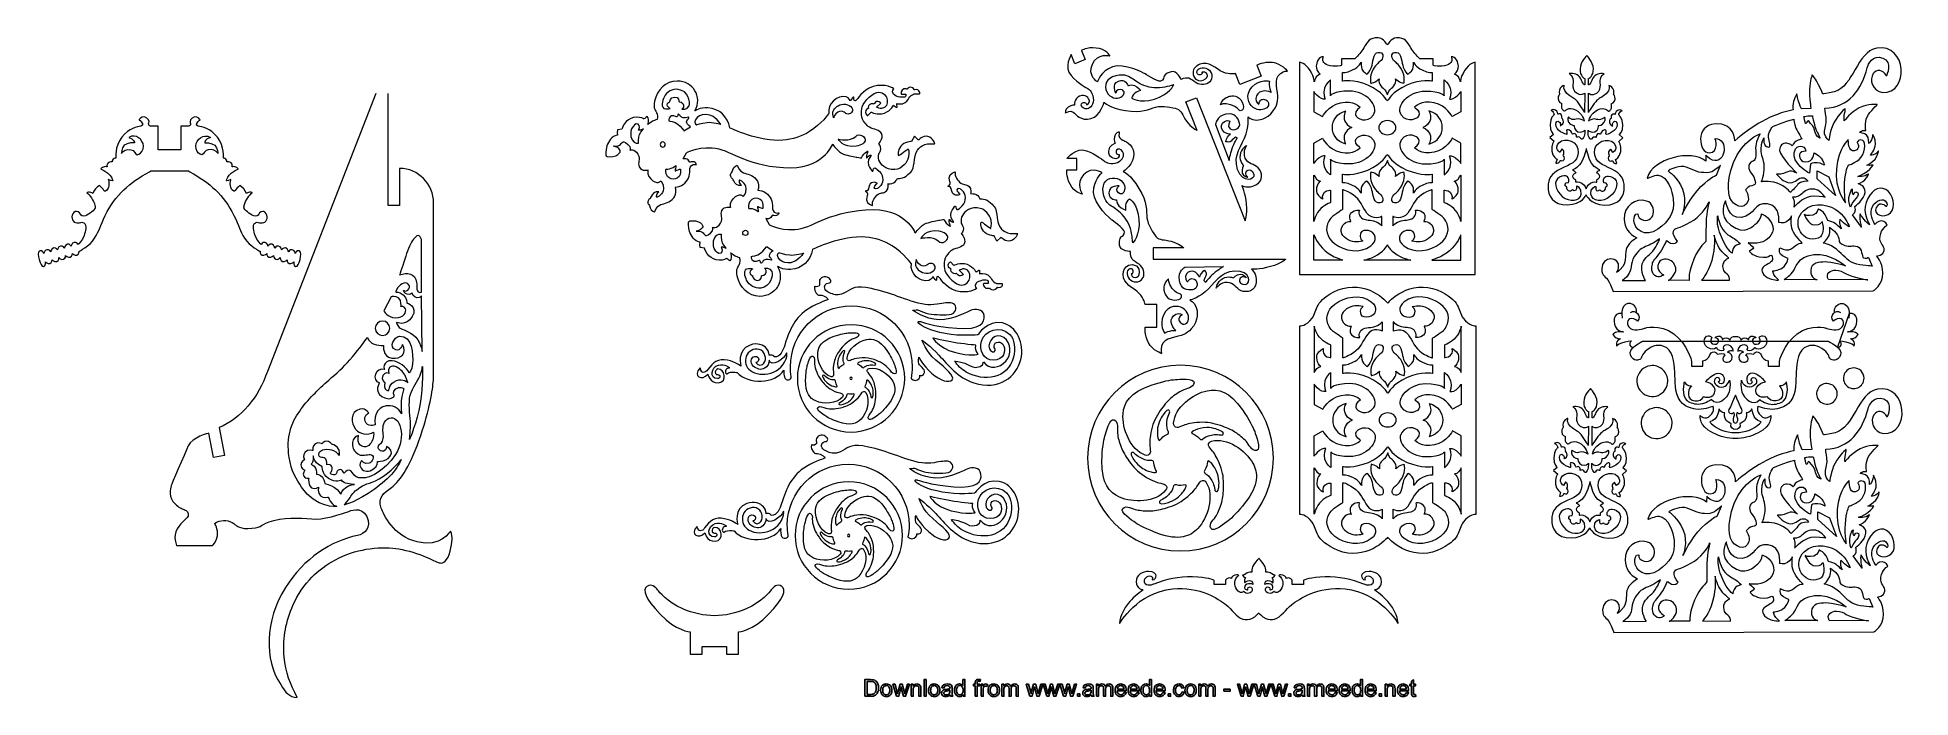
# Model space of a CAD drawing. Header units: millimetres. Extents: x -329 to 352, y -94 to 146.
import ezdxf

# ---------------------------------------------------------------- set-up
doc = ezdxf.new("R2010")
doc.units = ezdxf.units.MM
doc.header["$MEASUREMENT"] = 0
doc.layers.add('Layer 1', color=7, linetype='Continuous')

msp = doc.modelspace()

# ---------------------------------------------------------------- linework, layer by layer
at = {"layer": 'Layer 1', "lineweight": 9}
for points, knots in [([(137.2208, 132.1476), (136.2274, 133.0228), (135.8361, 134.0452), (135.8097, 135.0774), (135.8097, 135.0774), (135.7755, 136.3795), (136.7883, 138.7706), (138.4156, 138.499), (138.4156, 138.499), (138.4156, 138.499), (138.1126, 138.1684), (138.1676, 137.423), (138.1676, 137.423), (138.2227, 136.6773), (138.9723, 135.2097), (141.8552, 135.1063), (141.8552, 135.1063), (144.7381, 135.0044), (144.9449, 135.4055), (144.9449, 135.4055), (144.9449, 135.4055), (144.9449, 135.4055), (144.9449, 137.7356), (144.9449, 137.7356), (144.9449, 137.7356), (144.9449, 137.7356), (149.8628, 137.7356), (149.8628, 137.7356), (149.8628, 137.7356), (151.0605, 139.031), (152.2402, 140.1542), (153.0999, 141.7389), (153.0999, 141.7389), (154.3555, 144.0514), (155.3034, 145.5038), (158.2593, 145.3464), (158.2593, 145.3464), (160.4352, 145.2293), (161.5528, 142.7972), (161.6315, 142.7972), (161.6315, 142.7972), (161.7098, 142.7972), (162.8288, 145.2293), (165.0034, 145.3464), (165.0034, 145.3464), (167.9607, 145.5038), (168.909, 144.0514), (170.1641, 141.7389), (170.1641, 141.7389), (171.0242, 140.1542), (172.2025, 139.031), (173.3998, 137.7356), (173.3998, 137.7356), (173.3998, 137.7356), (178.3193, 137.7356), (178.3193, 137.7356), (178.3193, 137.7356), (178.3193, 137.7356), (178.3193, 135.4055), (178.3193, 135.4055), (178.3193, 135.4055), (178.3193, 135.4055), (178.5246, 135.0044), (181.4089, 135.1063), (181.4089, 135.1063), (184.2918, 135.2097), (185.0415, 136.6773), (185.0951, 137.423), (185.0951, 137.423), (185.1505, 138.1684), (184.8485, 138.499), (184.8485, 138.499), (184.8485, 138.499), (186.4748, 138.7706), (187.4876, 136.3795), (187.4545, 135.0774), (187.4545, 135.0774), (187.4284, 134.0452), (187.0354, 133.0228), (186.042, 132.1476), (186.042, 132.1476), (186.042, 132.1476), (186.9073, 131.8184), (187.4435, 131.1789), (187.4435, 131.1789), (187.978, 130.5396), (188.1847, 129.4054), (188.1847, 129.4054), (188.1847, 129.4054), (188.1847, 129.4054), (187.978, 130.6222), (189.6773, 133.4377), (189.6773, 133.4377), (191.3763, 136.2514), (193.5854, 136.5051), (193.5854, 136.5051), (193.5854, 136.5051), (193.5854, 136.5051), (193.5854, 59.3431), (193.5854, 59.3431), (193.5854, 59.3431), (193.5854, 59.3431), (129.6791, 59.3431), (129.6791, 59.3431), (129.6791, 59.3431), (129.6791, 59.3431), (129.6791, 136.5051), (129.6791, 136.5051), (129.6791, 136.5051), (129.6791, 136.5051), (131.8864, 136.2514), (133.5858, 133.4377), (133.5858, 133.4377), (135.2847, 130.6222), (135.0794, 129.4054), (135.0794, 129.4054), (135.0794, 129.4054), (135.0794, 129.4054), (135.2847, 130.5396), (135.821, 131.1789), (135.821, 131.1789), (136.3554, 131.8184), (137.2208, 132.1476), (137.2208, 132.1476)], [0, 0, 0, 0, 0.03125, 0.03125, 0.03125, 0.03125, 0.0625, 0.0625, 0.0625, 0.0625, 0.09375, 0.09375, 0.09375, 0.09375, 0.125, 0.125, 0.125, 0.125, 0.15625, 0.15625, 0.15625, 0.15625, 0.1875, 0.1875, 0.1875, 0.1875, 0.21875, 0.21875, 0.21875, 0.21875, 0.25, 0.25, 0.25, 0.25, 0.28125, 0.28125, 0.28125, 0.28125, 0.3125, 0.3125, 0.3125, 0.3125, 0.34375, 0.34375, 0.34375, 0.34375, 0.375, 0.375, 0.375, 0.375, 0.40625, 0.40625, 0.40625, 0.40625, 0.4375, 0.4375, 0.4375, 0.4375, 0.46875, 0.46875, 0.46875, 0.46875, 0.5, 0.5, 0.5, 0.5, 0.53125, 0.53125, 0.53125, 0.53125, 0.5625, 0.5625, 0.5625, 0.5625, 0.59375, 0.59375, 0.59375, 0.59375, 0.625, 0.625, 0.625, 0.625, 0.65625, 0.65625, 0.65625, 0.65625, 0.6875, 0.6875, 0.6875, 0.6875, 0.71875, 0.71875, 0.71875, 0.71875, 0.75, 0.75, 0.75, 0.75, 0.78125, 0.78125, 0.78125, 0.78125, 0.8125, 0.8125, 0.8125, 0.8125, 0.84375, 0.84375, 0.84375, 0.84375, 0.875, 0.875, 0.875, 0.875, 0.90625, 0.90625, 0.90625, 0.90625, 0.9375, 0.9375, 0.9375, 0.9375, 1, 1, 1, 1]), ([(343.0851, 131.382), (341.5925, 134.0511), (339.3382, 133.9587), (338.1652, 132.3684), (338.1652, 132.3684), (336.6317, 130.2891), (337.8594, 125.8007), (341.5374, 125.5485), (341.5374, 125.5485), (351.4276, 124.8708), (350.383, 143.5529), (339.473, 141.5822), (339.473, 141.5822), (332.095, 140.2494), (331.1016, 127.7149), (323.9948, 125.7471), (323.9948, 125.7471), (321.4153, 125.032), (319.8278, 124.9534), (319.8278, 124.9534), (319.8278, 124.9534), (319.8278, 124.9534), (319.3124, 126.2625), (318.3204, 128.3266), (318.3204, 128.3266), (317.3281, 130.3897), (315.979, 131.8985), (315.979, 131.8985), (315.979, 131.8985), (315.979, 131.8985), (315.1454, 129.7945), (314.9867, 126.6594), (314.9867, 126.6594), (314.8283, 123.5242), (315.5423, 119.7139), (315.5423, 119.7139), (315.5423, 119.7139), (315.5423, 119.7139), (312.0791, 119.565), (312.0791, 119.565), (312.0791, 119.565), (312.0791, 119.565), (311.3241, 121.3705), (311.1463, 121.9865), (311.1463, 121.9865), (310.9671, 122.601), (310.3924, 124.9629), (310.3924, 124.9629), (310.3924, 124.9629), (309.4071, 123.1662), (308.7637, 121.2573), (309.0819, 119.1876), (309.0819, 119.1876), (301.3567, 117.8025), (293.6782, 113.0637), (287.8697, 107.9167), (287.8697, 107.9167), (287.8697, 107.9167), (288.1068, 114.545), (280.6862, 114.1083), (280.6862, 114.1083), (273.2641, 113.6712), (274.8117, 103.4325), (278.5819, 103.551), (278.5819, 103.551), (282.3523, 103.671), (280.726, 108.7503), (280.726, 108.7503), (280.726, 108.7503), (285.9033, 108.9542), (284.4634, 99.191), (279.8123, 100.9712), (279.8123, 100.9712), (277.9479, 101.6866), (277.3912, 102.7174), (277.3912, 102.7174), (277.3912, 102.7174), (277.3912, 102.7174), (277.3514, 100.496), (277.3514, 100.496), (277.3514, 100.496), (272.2347, 105.0736), (257.8548, 101.4453), (256.0178, 94.4021), (256.0178, 94.4021), (256.3417, 94.2712), (258.6788, 95.5363), (260.0141, 95.4301), (260.0141, 95.4301), (263.4978, 95.1546), (265.2507, 89.3835), (265.5181, 86.7719), (265.5181, 86.7719), (266.0526, 81.5532), (263.9208, 78.749), (259.9245, 75.8471), (259.9245, 75.8471), (255.253, 72.4555), (251.2155, 75.9216), (251.2472, 78.997), (251.2472, 78.997), (251.2553, 79.7992), (251.3986, 81.676), (252.6665, 81.446), (252.6665, 81.446), (252.6665, 81.446), (252.5465, 80.0169), (253.8172, 79.4217), (253.8172, 79.4217), (258.6556, 77.1535), (260.1189, 84.6513), (255.8443, 86.0511), (255.8443, 86.0511), (251.7542, 87.392), (247.5043, 84.1828), (247.7304, 79.4933), (247.7304, 79.4933), (247.8888, 76.2176), (249.3041, 74.2431), (252.2297, 72.675), (252.2297, 72.675), (252.2297, 72.675), (249.6901, 71.2857), (248.6977, 69.2213), (248.6977, 69.2213), (247.7057, 67.1586), (248.6578, 64.3004), (247.1889, 62.316), (247.1889, 62.316), (245.7213, 60.3316), (244.8873, 60.1334), (244.8873, 60.1334), (244.8873, 60.1334), (244.8873, 60.1334), (245.5033, 60.8442), (245.655, 61.8242), (245.655, 61.8242), (246.3136, 66.078), (239.5283, 66.2241), (239.5212, 61.4355), (239.5212, 61.4355), (239.5174, 58.4368), (240.854, 59.1068), (242.2182, 56.5918), (242.2182, 56.5918), (242.8536, 55.4202), (243.6473, 53.1385), (243.6473, 53.1385), (243.6473, 53.1385), (243.6473, 53.1385), (338.1225, 53.4154), (338.1225, 53.4154), (338.1225, 53.4154), (338.1225, 53.4154), (341.7745, 55.6383), (341.656, 59.8451), (341.656, 59.8451), (341.536, 64.0524), (339.3932, 66.0766), (339.3932, 66.0766), (339.3932, 66.0766), (339.3932, 66.0766), (341.9329, 66.2752), (342.1315, 68.1396), (342.1315, 68.1396), (342.3298, 70.0055), (340.2463, 70.481), (340.6431, 73.2592), (340.6431, 73.2592), (341.04, 76.0373), (343.2226, 77.3075), (343.2226, 77.3075), (343.2226, 77.3075), (343.2226, 77.3075), (342.509, 78.9353), (341.0993, 78.9049), (341.0993, 78.9049), (339.691, 78.876), (338.8475, 77.5654), (338.8475, 77.5654), (338.8475, 77.5654), (338.8475, 77.5654), (336.7626, 80.5228), (337.5179, 83.1407), (337.5179, 83.1407), (338.2714, 85.7604), (341.1282, 87.3095), (342.4786, 86.1573), (342.4786, 86.1573), (343.8277, 85.0069), (342.914, 84.0145), (342.914, 84.0145), (342.914, 84.0145), (342.914, 84.0145), (340.5729, 86.3958), (339.2638, 83.6575), (339.2638, 83.6575), (337.9532, 80.9196), (342.3188, 79.6888), (344.4231, 81.7518), (344.4231, 81.7518), (346.5261, 83.8163), (345.4938, 88.6187), (342.7157, 90.246), (342.7157, 90.246), (339.9376, 91.8734), (337.0011, 89.4921), (335.572, 85.5622), (335.572, 85.5622), (334.1443, 81.6333), (336.8825, 77.3862), (336.8825, 77.3862), (336.8825, 77.3862), (336.8825, 77.3862), (335.6517, 78.2198), (334.6995, 79.4507), (334.6995, 79.4507), (333.7474, 80.6812), (333.4292, 81.355), (333.4292, 81.355), (333.4292, 81.355), (333.4292, 81.355), (333.2306, 80.721), (333.3106, 79.4507), (333.3106, 79.4507), (333.389, 78.18), (333.8465, 76.5333), (333.8465, 76.5333), (333.8465, 76.5333), (333.8465, 76.5333), (330.6317, 81.0382), (330.6317, 81.0382), (330.6317, 81.0382), (330.6317, 81.0382), (331.4254, 81.4749), (331.6431, 82.3484), (331.6431, 82.3484), (331.8621, 83.2208), (331.4847, 84.0544), (331.4847, 84.0544), (331.4847, 84.0544), (331.4847, 84.0544), (335.0357, 86.6741), (335.2149, 89.2138), (335.2149, 89.2138), (335.3942, 91.7538), (332.7152, 92.2897), (332.7152, 92.2897), (332.7152, 92.2897), (332.7152, 92.2897), (334.1637, 92.8947), (335.1158, 93.778), (335.1158, 93.778), (336.068, 94.6614), (336.4648, 95.8919), (336.4648, 95.8919), (336.4648, 95.8919), (336.4648, 95.8919), (335.4534, 95.247), (334.6293, 95.0484), (334.6293, 95.0484), (333.8067, 94.8501), (332.5458, 95.0374), (332.5458, 95.0374), (332.5458, 95.0374), (332.5458, 95.0374), (334.4406, 95.6534), (335.9494, 96.7643), (335.9494, 96.7643), (337.4572, 97.8762), (338.0827, 99.1455), (338.0827, 99.1455), (338.0827, 99.1455), (338.0827, 99.1455), (336.7626, 98.9773), (336.4154, 99.0461), (336.4154, 99.0461), (336.068, 99.1166), (335.8902, 99.1166), (335.8902, 99.1166), (335.8902, 99.1166), (335.8902, 99.1166), (337.665, 99.9199), (338.8366, 101.3088), (338.8366, 101.3088), (340.0078, 102.698), (340.0575, 104.3049), (340.0575, 104.3049), (340.0575, 104.3049), (340.0575, 104.3049), (339.5213, 103.4117), (338.6972, 103.0342), (338.6972, 103.0342), (337.8745, 102.6581), (337.1305, 102.7075), (337.1305, 102.7075), (337.1305, 102.7075), (337.1305, 102.7075), (338.9262, 104.7321), (338.995, 106.7659), (338.995, 106.7659), (339.0652, 108.8), (337.9338, 110.2979), (337.9338, 110.2979), (337.9338, 110.2979), (337.9338, 110.2979), (337.9035, 109.2258), (337.526, 108.2543), (337.526, 108.2543), (337.1499, 107.2813), (336.5241, 106.974), (336.5241, 106.974), (336.5241, 106.974), (336.5241, 106.974), (336.6634, 109.0769), (335.8295, 109.901), (335.8295, 109.901), (334.9959, 110.7237), (333.1314, 111.0215), (333.1314, 111.0215), (333.1314, 111.0215), (333.1314, 111.0215), (333.8052, 111.5079), (334.2116, 111.6374), (334.2116, 111.6374), (334.6198, 111.7655), (335.4425, 111.727), (335.4425, 111.727), (335.4425, 111.727), (335.4425, 111.727), (334.8869, 114.4554), (335.9579, 116.6384), (335.9579, 116.6384), (337.03, 118.821), (339.6494, 121.0823), (339.6494, 121.0823), (339.6494, 121.0823), (339.6494, 121.0823), (336.2362, 121.4792), (333.1011, 119.8917), (333.1011, 119.8917), (329.966, 118.3042), (327.6235, 115.2491), (327.6235, 115.2491), (327.6235, 115.2491), (327.6235, 115.2491), (327.505, 116.7569), (327.7833, 117.8675), (327.7833, 117.8675), (328.0603, 118.9794), (328.0204, 119.7333), (328.0204, 119.7333), (328.0204, 119.7333), (328.0204, 119.7333), (325.6391, 117.7091), (324.0128, 114.7323), (324.0128, 114.7323), (322.3855, 111.7559), (322.0673, 108.0257), (322.0673, 108.0257), (322.0673, 108.0257), (322.0673, 108.0257), (320.8378, 108.7792), (320.5196, 110.5251), (320.5196, 110.5251), (320.3101, 111.6815), (321.0128, 113.4094), (321.0929, 115.2435), (321.0929, 115.2435), (321.1659, 116.9125), (320.6064, 118.6873), (320.6396, 119.8518), (320.6396, 119.8518), (329.2054, 119.9016), (334.0988, 126.8633), (335.9978, 134.4575), (335.9978, 134.4575), (336.316, 135.7268), (337.9423, 139.4187), (341.674, 138.0294), (341.674, 138.0294), (345.4042, 136.6405), (342.9528, 131.5926), (342.9528, 131.5926)], [0, 0, 0, 0, 0.01030928, 0.01030928, 0.01030928, 0.01030928, 0.02061856, 0.02061856, 0.02061856, 0.02061856, 0.03092784, 0.03092784, 0.03092784, 0.03092784, 0.04123711, 0.04123711, 0.04123711, 0.04123711, 0.05154639, 0.05154639, 0.05154639, 0.05154639, 0.06185567, 0.06185567, 0.06185567, 0.06185567, 0.07216495, 0.07216495, 0.07216495, 0.07216495, 0.08247423, 0.08247423, 0.08247423, 0.08247423, 0.09278351, 0.09278351, 0.09278351, 0.09278351, 0.10309278, 0.10309278, 0.10309278, 0.10309278, 0.11340206, 0.11340206, 0.11340206, 0.11340206, 0.12371134, 0.12371134, 0.12371134, 0.12371134, 0.13402062, 0.13402062, 0.13402062, 0.13402062, 0.1443299, 0.1443299, 0.1443299, 0.1443299, 0.15463918, 0.15463918, 0.15463918, 0.15463918, 0.16494845, 0.16494845, 0.16494845, 0.16494845, 0.17525773, 0.17525773, 0.17525773, 0.17525773, 0.18556701, 0.18556701, 0.18556701, 0.18556701, 0.19587629, 0.19587629, 0.19587629, 0.19587629, 0.20618557, 0.20618557, 0.20618557, 0.20618557, 0.21649485, 0.21649485, 0.21649485, 0.21649485, 0.22680412, 0.22680412, 0.22680412, 0.22680412, 0.2371134, 0.2371134, 0.2371134, 0.2371134, 0.24742268, 0.24742268, 0.24742268, 0.24742268, 0.25773196, 0.25773196, 0.25773196, 0.25773196, 0.26804124, 0.26804124, 0.26804124, 0.26804124, 0.27835052, 0.27835052, 0.27835052, 0.27835052, 0.28865979, 0.28865979, 0.28865979, 0.28865979, 0.29896907, 0.29896907, 0.29896907, 0.29896907, 0.30927835, 0.30927835, 0.30927835, 0.30927835, 0.31958763, 0.31958763, 0.31958763, 0.31958763, 0.32989691, 0.32989691, 0.32989691, 0.32989691, 0.34020619, 0.34020619, 0.34020619, 0.34020619, 0.35051546, 0.35051546, 0.35051546, 0.35051546, 0.36082474, 0.36082474, 0.36082474, 0.36082474, 0.37113402, 0.37113402, 0.37113402, 0.37113402, 0.3814433, 0.3814433, 0.3814433, 0.3814433, 0.39175258, 0.39175258, 0.39175258, 0.39175258, 0.40206186, 0.40206186, 0.40206186, 0.40206186, 0.41237113, 0.41237113, 0.41237113, 0.41237113, 0.42268041, 0.42268041, 0.42268041, 0.42268041, 0.43298969, 0.43298969, 0.43298969, 0.43298969, 0.44329897, 0.44329897, 0.44329897, 0.44329897, 0.45360825, 0.45360825, 0.45360825, 0.45360825, 0.46391753, 0.46391753, 0.46391753, 0.46391753, 0.4742268, 0.4742268, 0.4742268, 0.4742268, 0.48453608, 0.48453608, 0.48453608, 0.48453608, 0.49484536, 0.49484536, 0.49484536, 0.49484536, 0.50515464, 0.50515464, 0.50515464, 0.50515464, 0.51546392, 0.51546392, 0.51546392, 0.51546392, 0.5257732, 0.5257732, 0.5257732, 0.5257732, 0.53608247, 0.53608247, 0.53608247, 0.53608247, 0.54639175, 0.54639175, 0.54639175, 0.54639175, 0.55670103, 0.55670103, 0.55670103, 0.55670103, 0.56701031, 0.56701031, 0.56701031, 0.56701031, 0.57731959, 0.57731959, 0.57731959, 0.57731959, 0.58762887, 0.58762887, 0.58762887, 0.58762887, 0.59793814, 0.59793814, 0.59793814, 0.59793814, 0.60824742, 0.60824742, 0.60824742, 0.60824742, 0.6185567, 0.6185567, 0.6185567, 0.6185567, 0.62886598, 0.62886598, 0.62886598, 0.62886598, 0.63917526, 0.63917526, 0.63917526, 0.63917526, 0.64948454, 0.64948454, 0.64948454, 0.64948454, 0.65979381, 0.65979381, 0.65979381, 0.65979381, 0.67010309, 0.67010309, 0.67010309, 0.67010309, 0.68041237, 0.68041237, 0.68041237, 0.68041237, 0.69072165, 0.69072165, 0.69072165, 0.69072165, 0.70103093, 0.70103093, 0.70103093, 0.70103093, 0.71134021, 0.71134021, 0.71134021, 0.71134021, 0.72164948, 0.72164948, 0.72164948, 0.72164948, 0.73195876, 0.73195876, 0.73195876, 0.73195876, 0.74226804, 0.74226804, 0.74226804, 0.74226804, 0.75257732, 0.75257732, 0.75257732, 0.75257732, 0.7628866, 0.7628866, 0.7628866, 0.7628866, 0.77319588, 0.77319588, 0.77319588, 0.77319588, 0.78350515, 0.78350515, 0.78350515, 0.78350515, 0.79381443, 0.79381443, 0.79381443, 0.79381443, 0.80412371, 0.80412371, 0.80412371, 0.80412371, 0.81443299, 0.81443299, 0.81443299, 0.81443299, 0.82474227, 0.82474227, 0.82474227, 0.82474227, 0.83505155, 0.83505155, 0.83505155, 0.83505155, 0.84536082, 0.84536082, 0.84536082, 0.84536082, 0.8556701, 0.8556701, 0.8556701, 0.8556701, 0.86597938, 0.86597938, 0.86597938, 0.86597938, 0.87628866, 0.87628866, 0.87628866, 0.87628866, 0.88659794, 0.88659794, 0.88659794, 0.88659794, 0.89690722, 0.89690722, 0.89690722, 0.89690722, 0.90721649, 0.90721649, 0.90721649, 0.90721649, 0.91752577, 0.91752577, 0.91752577, 0.91752577, 0.92783505, 0.92783505, 0.92783505, 0.92783505, 0.93814433, 0.93814433, 0.93814433, 0.93814433, 0.94845361, 0.94845361, 0.94845361, 0.94845361, 0.95876289, 0.95876289, 0.95876289, 0.95876289, 0.96907216, 0.96907216, 0.96907216, 0.96907216, 0.97938144, 0.97938144, 0.97938144, 0.97938144, 1, 1, 1, 1]), ([(109.9687, 78.8605), (109.9687, 78.8605), (92.2885, 123.579), (92.2885, 123.579), (92.2885, 123.579), (92.2885, 123.579), (88.4493, 122.0673), (88.4493, 122.0673), (88.4493, 122.0673), (88.4493, 122.0673), (92.5341, 111.7362), (92.5341, 111.7362), (92.5341, 111.7362), (92.5341, 111.7362), (90.234, 112.8785), (88.6507, 115.0862), (88.6507, 115.0862), (87.0685, 117.2953), (86.7393, 119.026), (85.1945, 119.5661), (85.1945, 119.5661), (83.6497, 120.1076), (79.718, 120.8562), (77.4567, 120.1835), (77.4567, 120.1835), (75.1954, 119.5111), (72.3016, 117.9677), (66.4641, 118.9378), (66.4641, 118.9378), (60.6267, 119.9065), (58.6988, 121.9791), (58.6988, 121.9791), (58.6988, 121.9791), (58.6988, 121.9791), (57.5812, 117.0649), (53.9557, 116.0302), (53.9557, 116.0302), (50.3302, 114.9952), (48.2051, 117.7871), (48.2051, 117.7871), (48.2051, 117.7871), (48.2051, 117.7871), (46.9361, 119.0345), (45.8817, 118.6182), (45.8817, 118.6182), (44.8276, 118.2005), (44.665, 118.0492), (44.665, 118.0492), (44.665, 118.0492), (44.665, 118.0492), (44.3799, 119.3305), (45.7166, 120.2138), (45.7166, 120.2138), (47.0533, 121.0958), (48.0121, 120.8548), (48.0121, 120.8548), (48.0121, 120.8548), (48.0121, 120.8548), (47.683, 123.3158), (49.8423, 124.1924), (49.8423, 124.1924), (52.0003, 125.0673), (53.2681, 123.3765), (53.4445, 122.4271), (53.4445, 122.4271), (53.6195, 121.4775), (52.335, 121.0806), (52.335, 121.0806), (52.335, 121.0806), (52.335, 121.0806), (52.2126, 121.8966), (51.657, 121.898), (51.657, 121.898), (51.1031, 121.9008), (50.4099, 121.7159), (50.4032, 120.8933), (50.4032, 120.8933), (50.3962, 120.0706), (51.5261, 119.4546), (52.6039, 119.5608), (52.6039, 119.5608), (53.683, 119.6656), (55.116, 121.2281), (54.777, 123.597), (54.777, 123.597), (54.4394, 125.9659), (52.6797, 126.9967), (52.6797, 126.9967), (52.6797, 126.9967), (52.6797, 126.9967), (49.4207, 128.6766), (46.7128, 131.6586), (46.7128, 131.6586), (44.0035, 134.6393), (46.7347, 139.2846), (46.7347, 139.2846), (46.7347, 139.2846), (46.7347, 139.2846), (48.0439, 135.9717), (48.0439, 135.9717), (48.0439, 135.9717), (48.0439, 135.9717), (51.8803, 137.4876), (51.8803, 137.4876), (51.8803, 137.4876), (51.8803, 137.4876), (50.5697, 140.8019), (50.5697, 140.8019), (50.5697, 140.8019), (50.5697, 140.8019), (52.3326, 142.0077), (55.8367, 141.6659), (55.8367, 141.6659), (59.3426, 141.324), (60.8624, 138.8243), (60.8624, 138.8243), (60.8624, 138.8243), (60.8624, 138.8243), (56.3578, 140.0106), (54.4711, 135.8105), (54.4711, 135.8105), (52.5845, 131.6103), (56.3109, 129.3628), (56.3109, 129.3628), (56.3109, 129.3628), (56.3109, 129.3628), (57.5456, 133.3054), (61.7334, 134.828), (61.7334, 134.828), (65.9198, 136.3506), (73.422, 132.4069), (73.422, 132.4069), (73.422, 132.4069), (73.422, 132.4069), (78.0564, 129.3229), (79.2139, 129.6478), (79.2139, 129.6478), (80.3714, 129.9731), (80.4183, 131.2547), (80.4183, 131.2547), (80.4183, 131.2547), (80.4183, 131.2547), (80.7573, 132.4728), (83.0295, 133.0613), (83.0295, 133.0613), (85.3021, 133.6497), (86.7118, 130.1992), (86.7118, 130.1992), (86.7118, 130.1992), (86.7118, 130.1992), (87.803, 131.0342), (89.4734, 130.6705), (89.4734, 130.6705), (90.4393, 130.461), (91.2634, 129.5875), (92.133, 129.0195), (92.133, 129.0195), (93.7233, 127.9834), (95.9624, 128.1968), (97.0937, 129.3931), (97.0937, 129.3931), (98.272, 130.6402), (98.1535, 133.0422), (96.3801, 134.0134), (96.3801, 134.0134), (94.7442, 134.9081), (92.2406, 134.5098), (92.461, 132.7597), (92.461, 132.7597), (92.5644, 131.937), (93.1913, 131.8086), (93.675, 131.9327), (93.675, 131.9327), (94.1572, 132.058), (94.4013, 132.499), (94.3791, 132.5762), (94.3791, 132.5762), (94.3572, 132.6535), (94.2937, 132.7664), (94.2401, 132.7734), (94.2401, 132.7734), (94.1875, 132.7801), (95.1192, 133.2433), (95.8082, 132.6796), (95.8082, 132.6796), (96.4958, 132.1162), (96.4337, 131.0385), (95.6209, 130.4899), (95.6209, 130.4899), (93.0064, 128.7274), (91.0291, 130.6278), (91.0443, 132.7939), (91.0443, 132.7939), (91.0538, 134.1115), (92.1344, 135.2016), (93.5095, 135.7748), (93.5095, 135.7748), (96.7039, 137.1073), (99.2203, 134.0921), (101.9596, 132.9057), (101.9596, 132.9057), (104.3754, 131.8597), (106.5129, 132.3808), (106.5129, 132.3808), (106.5129, 132.3808), (106.5129, 132.3808), (108.0725, 128.4353), (108.0725, 128.4353), (108.0725, 128.4353), (108.0725, 128.4353), (115.7454, 131.4685), (115.7454, 131.4685), (115.7454, 131.4685), (115.7454, 131.4685), (114.1858, 135.4136), (114.1858, 135.4136), (114.1858, 135.4136), (114.1858, 135.4136), (116.5268, 136.7175), (119.91, 136.3495), (119.91, 136.3495), (123.2931, 135.9816), (125.341, 133.2694), (125.341, 133.2694), (125.341, 133.2694), (125.341, 133.2694), (124.1239, 133.3756), (122.7915, 132.4273), (122.7915, 132.4273), (120.0574, 130.4846), (122.0199, 125.7814), (121.8256, 123.3119), (121.8256, 123.3119), (121.7469, 122.303), (121.4947, 121.2034), (120.945, 120.1038), (120.945, 120.1038), (119.0143, 116.2412), (115.8407, 115.5176), (114.0256, 115.5092), (114.0256, 115.5092), (112.211, 115.4996), (110.9914, 116.6793), (110.9914, 116.6793), (110.9914, 116.6793), (110.9914, 116.6793), (111.541, 114.6149), (110.294, 110.4242), (110.294, 110.4242), (109.0469, 106.2322), (105.3607, 102.9362), (107.2474, 97.5478), (107.2474, 97.5478), (109.1337, 92.1599), (113.6097, 93.7957), (113.1578, 95.7219), (113.1578, 95.7219), (112.707, 97.6473), (111.3745, 97.5411), (110.8947, 97.2406), (110.8947, 97.2406), (110.4153, 96.9404), (110.1109, 96.5322), (110.1617, 95.9551), (110.1617, 95.9551), (110.2128, 95.3761), (110.9748, 94.6815), (110.9748, 94.6815), (110.9748, 94.6815), (110.9748, 94.6815), (109.273, 94.8939), (108.9188, 96.2373), (108.9188, 96.2373), (108.5646, 97.5824), (109.3214, 99.032), (109.3214, 99.032), (109.3214, 99.032), (109.3214, 99.032), (107.815, 100.3193), (108.136, 102.7044), (108.136, 102.7044), (108.4556, 105.0899), (110.5243, 106.1965), (110.5243, 106.1965), (110.5243, 106.1965), (110.5243, 106.1965), (109.0222, 104.0524), (110.0184, 101.7), (110.0184, 101.7), (111.0147, 99.3477), (113.2665, 99.5957), (114.7189, 98.1102), (114.7189, 98.1102), (116.1712, 96.6246), (116.7886, 93.3258), (113.8687, 91.9062), (113.8687, 91.9062), (110.9487, 90.4856), (108.861, 91.6748), (108.861, 91.6748), (108.861, 91.6748), (108.861, 91.6748), (110.0625, 89.139), (110.4802, 84.9417), (110.4802, 84.9417), (110.899, 80.744), (109.9687, 78.8605), (109.9687, 78.8605)], [0, 0, 0, 0, 0.01282051, 0.01282051, 0.01282051, 0.01282051, 0.02564103, 0.02564103, 0.02564103, 0.02564103, 0.03846154, 0.03846154, 0.03846154, 0.03846154, 0.05128205, 0.05128205, 0.05128205, 0.05128205, 0.06410256, 0.06410256, 0.06410256, 0.06410256, 0.07692308, 0.07692308, 0.07692308, 0.07692308, 0.08974359, 0.08974359, 0.08974359, 0.08974359, 0.1025641, 0.1025641, 0.1025641, 0.1025641, 0.11538462, 0.11538462, 0.11538462, 0.11538462, 0.12820513, 0.12820513, 0.12820513, 0.12820513, 0.14102564, 0.14102564, 0.14102564, 0.14102564, 0.15384615, 0.15384615, 0.15384615, 0.15384615, 0.16666667, 0.16666667, 0.16666667, 0.16666667, 0.17948718, 0.17948718, 0.17948718, 0.17948718, 0.19230769, 0.19230769, 0.19230769, 0.19230769, 0.20512821, 0.20512821, 0.20512821, 0.20512821, 0.21794872, 0.21794872, 0.21794872, 0.21794872, 0.23076923, 0.23076923, 0.23076923, 0.23076923, 0.24358974, 0.24358974, 0.24358974, 0.24358974, 0.25641026, 0.25641026, 0.25641026, 0.25641026, 0.26923077, 0.26923077, 0.26923077, 0.26923077, 0.28205128, 0.28205128, 0.28205128, 0.28205128, 0.29487179, 0.29487179, 0.29487179, 0.29487179, 0.30769231, 0.30769231, 0.30769231, 0.30769231, 0.32051282, 0.32051282, 0.32051282, 0.32051282, 0.33333333, 0.33333333, 0.33333333, 0.33333333, 0.34615385, 0.34615385, 0.34615385, 0.34615385, 0.35897436, 0.35897436, 0.35897436, 0.35897436, 0.37179487, 0.37179487, 0.37179487, 0.37179487, 0.38461538, 0.38461538, 0.38461538, 0.38461538, 0.3974359, 0.3974359, 0.3974359, 0.3974359, 0.41025641, 0.41025641, 0.41025641, 0.41025641, 0.42307692, 0.42307692, 0.42307692, 0.42307692, 0.43589744, 0.43589744, 0.43589744, 0.43589744, 0.44871795, 0.44871795, 0.44871795, 0.44871795, 0.46153846, 0.46153846, 0.46153846, 0.46153846, 0.47435897, 0.47435897, 0.47435897, 0.47435897, 0.48717949, 0.48717949, 0.48717949, 0.48717949, 0.5, 0.5, 0.5, 0.5, 0.51282051, 0.51282051, 0.51282051, 0.51282051, 0.52564103, 0.52564103, 0.52564103, 0.52564103, 0.53846154, 0.53846154, 0.53846154, 0.53846154, 0.55128205, 0.55128205, 0.55128205, 0.55128205, 0.56410256, 0.56410256, 0.56410256, 0.56410256, 0.57692308, 0.57692308, 0.57692308, 0.57692308, 0.58974359, 0.58974359, 0.58974359, 0.58974359, 0.6025641, 0.6025641, 0.6025641, 0.6025641, 0.61538462, 0.61538462, 0.61538462, 0.61538462, 0.62820513, 0.62820513, 0.62820513, 0.62820513, 0.64102564, 0.64102564, 0.64102564, 0.64102564, 0.65384615, 0.65384615, 0.65384615, 0.65384615, 0.66666667, 0.66666667, 0.66666667, 0.66666667, 0.67948718, 0.67948718, 0.67948718, 0.67948718, 0.69230769, 0.69230769, 0.69230769, 0.69230769, 0.70512821, 0.70512821, 0.70512821, 0.70512821, 0.71794872, 0.71794872, 0.71794872, 0.71794872, 0.73076923, 0.73076923, 0.73076923, 0.73076923, 0.74358974, 0.74358974, 0.74358974, 0.74358974, 0.75641026, 0.75641026, 0.75641026, 0.75641026, 0.76923077, 0.76923077, 0.76923077, 0.76923077, 0.78205128, 0.78205128, 0.78205128, 0.78205128, 0.79487179, 0.79487179, 0.79487179, 0.79487179, 0.80769231, 0.80769231, 0.80769231, 0.80769231, 0.82051282, 0.82051282, 0.82051282, 0.82051282, 0.83333333, 0.83333333, 0.83333333, 0.83333333, 0.84615385, 0.84615385, 0.84615385, 0.84615385, 0.85897436, 0.85897436, 0.85897436, 0.85897436, 0.87179487, 0.87179487, 0.87179487, 0.87179487, 0.88461538, 0.88461538, 0.88461538, 0.88461538, 0.8974359, 0.8974359, 0.8974359, 0.8974359, 0.91025641, 0.91025641, 0.91025641, 0.91025641, 0.92307692, 0.92307692, 0.92307692, 0.92307692, 0.93589744, 0.93589744, 0.93589744, 0.93589744, 0.94871795, 0.94871795, 0.94871795, 0.94871795, 0.96153846, 0.96153846, 0.96153846, 0.96153846, 0.97435897, 0.97435897, 0.97435897, 0.97435897, 1, 1, 1, 1]), ([(161.6315, 122.4367), (161.7003, 122.4367), (163.3471, 125.8597), (168.661, 128.128), (168.661, 128.128), (173.9745, 130.3964), (177.9073, 129.6326), (177.9073, 129.6326), (177.9073, 129.6326), (177.9073, 129.6326), (177.9073, 132.7748), (177.9073, 132.7748), (177.9073, 132.7748), (177.9073, 132.7748), (176.7332, 132.5406), (174.304, 133.6952), (174.304, 133.6952), (171.873, 134.8488), (171.0902, 136.5397), (171.0902, 136.5397), (171.0902, 136.5397), (171.0902, 136.5397), (171.2969, 134.8901), (170.8436, 133.9834), (170.8436, 133.9834), (170.3903, 133.0764), (169.073, 132.1271), (169.073, 132.1271), (169.073, 132.1271), (169.073, 132.1271), (167.827, 133.3439), (167.3737, 134.7469), (167.3737, 134.7469), (166.8844, 136.2585), (166.7482, 139.8688), (164.9222, 140.0964), (164.9222, 140.0964), (162.9777, 140.3401), (162.8207, 138.3074), (163.9284, 137.1196), (163.9284, 137.1196), (164.5486, 136.4554), (165.5823, 136.0765), (166.7658, 133.9418), (166.7658, 133.9418), (168.4126, 130.9735), (167.5899, 128.8279), (167.5899, 128.8279), (167.5899, 128.8279), (167.5899, 128.8279), (166.7563, 129.0347), (166.0356, 129.3751), (166.0356, 129.3751), (165.3134, 129.7155), (164.6245, 130.5188), (164.6245, 130.5188), (164.6245, 130.5188), (164.8079, 129.3599), (164.513, 128.6653), (163.9824, 127.9337), (163.9824, 127.9337), (163.431, 127.1745), (162.9269, 126.9127), (162.5339, 126.5088), (162.5339, 126.5088), (162.0601, 126.0209), (161.7306, 124.6638), (161.6315, 124.6638), (161.6315, 124.6638), (161.5324, 124.6638), (161.2043, 126.0209), (160.7302, 126.5088), (160.7302, 126.5088), (160.3375, 126.9127), (159.8316, 127.1745), (159.282, 127.9337), (159.282, 127.9337), (158.75, 128.6653), (158.4565, 129.3599), (158.6396, 130.5188), (158.6396, 130.5188), (158.6396, 130.5188), (157.9492, 129.7155), (157.2285, 129.3751), (157.2285, 129.3751), (156.5078, 129.0347), (155.6741, 128.8279), (155.6741, 128.8279), (155.6741, 128.8279), (155.6741, 128.8279), (154.8501, 130.9735), (156.4982, 133.9418), (156.4982, 133.9418), (157.6818, 136.0765), (158.7154, 136.4554), (159.3356, 137.1196), (159.3356, 137.1196), (160.4437, 138.3074), (160.2864, 140.3401), (158.3408, 140.0964), (158.3408, 140.0964), (156.5162, 139.8688), (156.3783, 136.2585), (155.8904, 134.7469), (155.8904, 134.7469), (155.4371, 133.3439), (154.1914, 132.1271), (154.1914, 132.1271), (154.1914, 132.1271), (154.1914, 132.1271), (152.8727, 133.0764), (152.4205, 133.9834), (152.4205, 133.9834), (151.9672, 134.8901), (152.1725, 136.5397), (152.1725, 136.5397), (152.1725, 136.5397), (152.1725, 136.5397), (151.39, 134.8488), (148.9605, 133.6952), (148.9605, 133.6952), (146.5295, 132.5406), (145.3555, 132.7748), (145.3555, 132.7748), (145.3555, 132.7748), (145.3555, 132.7748), (145.3555, 129.6326), (145.3555, 129.6326), (145.3555, 129.6326), (145.3555, 129.6326), (149.2897, 130.3964), (154.6035, 128.128), (154.6035, 128.128), (159.9156, 125.8597), (161.5638, 122.4367), (161.6315, 122.4367)], [0, 0, 0, 0, 0.02857143, 0.02857143, 0.02857143, 0.02857143, 0.05714286, 0.05714286, 0.05714286, 0.05714286, 0.08571429, 0.08571429, 0.08571429, 0.08571429, 0.11428571, 0.11428571, 0.11428571, 0.11428571, 0.14285714, 0.14285714, 0.14285714, 0.14285714, 0.17142857, 0.17142857, 0.17142857, 0.17142857, 0.2, 0.2, 0.2, 0.2, 0.22857143, 0.22857143, 0.22857143, 0.22857143, 0.25714286, 0.25714286, 0.25714286, 0.25714286, 0.28571429, 0.28571429, 0.28571429, 0.28571429, 0.31428571, 0.31428571, 0.31428571, 0.31428571, 0.34285714, 0.34285714, 0.34285714, 0.34285714, 0.37142857, 0.37142857, 0.37142857, 0.37142857, 0.4, 0.4, 0.4, 0.4, 0.42857143, 0.42857143, 0.42857143, 0.42857143, 0.45714286, 0.45714286, 0.45714286, 0.45714286, 0.48571429, 0.48571429, 0.48571429, 0.48571429, 0.51428571, 0.51428571, 0.51428571, 0.51428571, 0.54285714, 0.54285714, 0.54285714, 0.54285714, 0.57142857, 0.57142857, 0.57142857, 0.57142857, 0.6, 0.6, 0.6, 0.6, 0.62857143, 0.62857143, 0.62857143, 0.62857143, 0.65714286, 0.65714286, 0.65714286, 0.65714286, 0.68571429, 0.68571429, 0.68571429, 0.68571429, 0.71428571, 0.71428571, 0.71428571, 0.71428571, 0.74285714, 0.74285714, 0.74285714, 0.74285714, 0.77142857, 0.77142857, 0.77142857, 0.77142857, 0.8, 0.8, 0.8, 0.8, 0.82857143, 0.82857143, 0.82857143, 0.82857143, 0.85714286, 0.85714286, 0.85714286, 0.85714286, 0.88571429, 0.88571429, 0.88571429, 0.88571429, 0.91428571, 0.91428571, 0.91428571, 0.91428571, 0.94285714, 0.94285714, 0.94285714, 0.94285714, 1, 1, 1, 1]), ([(233.8493, 88.2976), (233.8493, 88.2976), (232.4491, 84.84), (227.0971, 84.6746), (227.0971, 84.6746), (221.7448, 84.5106), (219.9326, 88.2976), (220.0151, 91.2631), (220.0151, 91.2631), (220.098, 94.2271), (221.1274, 96.0806), (224.6467, 97.7672), (224.6467, 97.7672), (228.1678, 99.4556), (230.5861, 100.0162), (230.954, 103.5743), (230.954, 103.5743), (231.3964, 107.8532), (225.9284, 109.4103), (223.9729, 107.2457), (223.9729, 107.2457), (222.0161, 105.0807), (224.3229, 103.7715), (224.3229, 103.7715), (224.3229, 103.7715), (224.3229, 103.7715), (224.9819, 104.936), (224.9819, 104.936), (224.9819, 104.936), (224.9819, 104.936), (225.6818, 104.6065), (225.8045, 104.029), (225.8045, 104.029), (225.9284, 103.4519), (225.5068, 102.6786), (225.5068, 102.6786), (225.5068, 102.6786), (225.5068, 102.6786), (226.2783, 101.8739), (225.8663, 101.1105), (225.8663, 101.1105), (225.4542, 100.3485), (224.476, 100.8226), (224.476, 100.8226), (224.476, 100.8226), (224.476, 100.8226), (224.2498, 100.1831), (223.7344, 99.9157), (223.7344, 99.9157), (223.2204, 99.6472), (222.7975, 99.8952), (222.7975, 99.8952), (222.7975, 99.8952), (222.7975, 99.8952), (223.2716, 101.2661), (223.2716, 101.2661), (223.2716, 101.2661), (223.2716, 101.2661), (221.706, 102.0284), (221.3669, 104.2139), (221.3669, 104.2139), (221.0269, 106.3994), (222.1896, 107.8644), (222.1896, 107.8644), (222.1896, 107.8644), (222.1896, 107.8644), (220.6766, 109.121), (220.6766, 109.121), (220.6766, 109.121), (220.6766, 109.121), (222.0161, 110.2965), (222.0161, 110.2965), (222.0161, 110.2965), (222.0161, 110.2965), (220.6353, 111.2557), (220.7595, 113.8324), (220.7595, 113.8324), (220.8819, 116.4108), (222.0369, 117.2459), (222.0369, 117.2459), (222.0369, 117.2459), (222.0369, 117.2459), (222.4722, 117.6636), (221.9377, 118.3691), (221.9377, 118.3691), (221.4015, 119.0747), (221.0928, 118.9727), (221.0928, 118.9727), (221.0928, 118.9727), (221.0928, 118.9727), (221.7211, 119.6479), (222.6941, 119.1216), (222.6941, 119.1216), (223.6671, 118.5963), (223.5746, 117.647), (223.5746, 117.647), (223.5746, 117.647), (223.5746, 117.647), (224.2911, 117.9253), (224.7448, 117.5037), (224.7448, 117.5037), (225.1967, 117.0808), (224.9402, 116.2757), (224.9402, 116.2757), (224.9402, 116.2757), (224.9402, 116.2757), (225.7534, 115.7716), (225.5992, 114.709), (225.5992, 114.709), (225.4447, 113.6479), (224.4347, 113.4824), (224.4347, 113.4824), (224.4347, 113.4824), (224.4347, 113.4824), (224.779, 113.9813), (224.3176, 114.6374), (224.3176, 114.6374), (223.5101, 115.7797), (222.7932, 114.7447), (222.8084, 113.9689), (222.8084, 113.9689), (222.8334, 112.6915), (223.4836, 111.9475), (224.5571, 111.2557), (224.5571, 111.2557), (225.6486, 110.5501), (226.8145, 110.2552), (226.8145, 110.2552), (226.8145, 110.2552), (226.9895, 110.8257), (226.568, 111.702), (226.889, 111.9214), (226.889, 111.9214), (227.0692, 112.0452), (227.6908, 112.0741), (228.2765, 111.4511), (228.2765, 111.4511), (228.6059, 111.1012), (228.854, 110.3586), (228.854, 110.3586), (228.854, 110.3586), (228.854, 110.3586), (229.4921, 110.7498), (229.9246, 110.4619), (229.9246, 110.4619), (230.3561, 110.1723), (230.4182, 109.2244), (230.4182, 109.2244), (230.4182, 109.2244), (230.4182, 109.2244), (230.9953, 109.4724), (231.3869, 109.2865), (231.3869, 109.2865), (231.7781, 109.1002), (232.1489, 108.2761), (232.4368, 108.5023), (232.4368, 108.5023), (232.725, 108.7298), (233.1988, 109.5137), (233.2817, 110.0912), (233.2817, 110.0912), (233.3628, 110.6687), (233.3423, 111.8014), (233.3423, 111.8014), (233.3423, 111.8014), (233.3423, 111.8014), (232.23, 110.6274), (230.8507, 111.2045), (230.8507, 111.2045), (229.4713, 111.7806), (229.5334, 113.554), (229.5334, 113.554), (229.5334, 113.554), (229.5334, 113.554), (228.1526, 113.5336), (227.494, 114.7503), (227.494, 114.7503), (226.835, 115.967), (227.4319, 116.5858), (227.4319, 116.5858), (227.4319, 116.5858), (227.4319, 116.5858), (227.9678, 115.9258), (228.8331, 115.719), (228.8331, 115.719), (229.6974, 115.5137), (229.8834, 115.7399), (230.9128, 115.905), (230.9128, 115.905), (231.9422, 116.0704), (233.1783, 115.1415), (233.1783, 115.1415), (233.1783, 115.1415), (233.1783, 115.1415), (232.5401, 117.9461), (229.9659, 119.2249), (229.9659, 119.2249), (227.3906, 120.5038), (226.0525, 118.7508), (226.0525, 118.7508), (226.0525, 118.7508), (226.0525, 118.7508), (225.1265, 119.142), (224.961, 119.9263), (224.961, 119.9263), (224.7956, 120.7091), (224.9819, 121.5346), (224.9819, 121.5346), (224.9819, 121.5346), (224.9819, 121.5346), (223.7041, 121.9258), (223.6438, 123.2046), (223.6438, 123.2046), (223.5817, 124.482), (224.199, 124.7713), (224.199, 124.7713), (224.199, 124.7713), (224.199, 124.7713), (223.8696, 126.2142), (224.4456, 127.0189), (224.4456, 127.0189), (225.0231, 127.8225), (225.9079, 128.1118), (225.9079, 128.1118), (225.9079, 128.1118), (225.9079, 128.1118), (225.311, 126.5035), (226.8766, 125.1213), (226.8766, 125.1213), (228.4419, 123.7405), (229.0896, 123.7708), (230.2224, 122.6987), (230.2224, 122.6987), (231.3551, 121.6267), (233.3021, 118.2767), (233.3021, 118.2767), (233.3021, 118.2767), (233.3021, 118.2767), (233.3438, 125.2455), (233.3438, 125.2455), (233.3438, 125.2455), (233.3438, 125.2455), (231.8801, 124.1525), (230.3162, 125.328), (230.3162, 125.328), (227.9237, 127.1236), (229.8326, 129.4375), (228.7506, 131.2247), (228.7506, 131.2247), (228.3385, 131.9055), (227.742, 132.3589), (227.742, 132.3589), (227.742, 132.3589), (229.2674, 132.6277), (231.0341, 132.1123), (231.8194, 130.6888), (231.8194, 130.6888), (232.1489, 130.0905), (232.2314, 129.5959), (232.6022, 128.9567), (232.6022, 128.9567), (232.973, 128.3171), (233.3438, 128.2772), (233.3438, 128.2772), (233.3438, 128.2772), (233.3438, 128.2772), (233.3628, 130.5646), (233.3628, 130.5646), (233.3628, 130.5646), (233.3628, 130.5646), (231.5301, 131.3693), (231.6335, 134.0705), (231.6335, 134.0705), (231.7369, 136.7714), (234.0849, 138.9156), (234.0849, 138.9156), (234.0849, 138.9156), (234.0849, 138.9156), (236.4126, 136.7492), (236.4898, 134.0483), (236.4898, 134.0483), (236.5681, 131.346), (234.7273, 130.5593), (234.7273, 130.5593), (234.7273, 130.5593), (234.7273, 130.5593), (234.7273, 128.2702), (234.7273, 128.2702), (234.7273, 128.2702), (234.7273, 128.2702), (235.0992, 128.3076), (235.4756, 128.944), (235.4756, 128.944), (235.8517, 129.5793), (235.9384, 130.0729), (236.2746, 130.668), (236.2746, 130.668), (237.0712, 132.0848), (238.8432, 132.5836), (240.3676, 132.301), (240.3676, 132.301), (240.3676, 132.301), (239.7654, 131.8519), (239.3477, 131.1767), (239.3477, 131.1767), (238.2495, 129.3987), (240.1361, 127.0672), (237.727, 125.2938), (237.727, 125.2938), (236.1522, 124.1335), (234.6995, 125.2387), (234.6995, 125.2387), (234.6995, 125.2387), (234.6995, 125.2387), (234.6762, 118.27), (234.6762, 118.27), (234.6762, 118.27), (234.6762, 118.27), (236.6535, 121.602), (237.7962, 122.6645), (237.7962, 122.6645), (238.9385, 123.7253), (239.5876, 123.6883), (241.1655, 125.0553), (241.1655, 125.0553), (242.7432, 126.4223), (242.1604, 128.0359), (242.1604, 128.0359), (242.1604, 128.0359), (242.1604, 128.0359), (243.0437, 127.7396), (243.6128, 126.9293), (243.6128, 126.9293), (244.1818, 126.1207), (243.8389, 124.6803), (243.8389, 124.6803), (243.8389, 124.6803), (243.8389, 124.6803), (244.4534, 124.3857), (244.3804, 123.108), (244.3804, 123.108), (244.3074, 121.8306), (243.0272, 121.4503), (243.0272, 121.4503), (243.0272, 121.4503), (243.0272, 121.4503), (243.2035, 120.6234), (243.0324, 119.8423), (243.0324, 119.8423), (242.8603, 119.0609), (241.93, 118.6764), (241.93, 118.6764), (241.93, 118.6764), (241.93, 118.6764), (240.6071, 120.4417), (238.0205, 119.1876), (238.0205, 119.1876), (235.4354, 117.9334), (234.7714, 115.1348), (234.7714, 115.1348), (234.7714, 115.1348), (234.7714, 115.1348), (236.0157, 116.0514), (237.0437, 115.876), (237.0437, 115.876), (238.0717, 115.7025), (238.2551, 115.4739), (239.1219, 115.6721), (239.1219, 115.6721), (239.9887, 115.8707), (240.5302, 116.5251), (240.5302, 116.5251), (240.5302, 116.5251), (240.5302, 116.5251), (241.1214, 115.9011), (240.4515, 114.691), (240.4515, 114.691), (239.7805, 113.4796), (238.4012, 113.5128), (238.4012, 113.5128), (238.4012, 113.5128), (238.4012, 113.5128), (238.4463, 111.7394), (237.0617, 111.1756), (237.0617, 111.1756), (235.6767, 110.6108), (234.5757, 111.7958), (234.5757, 111.7958), (234.5757, 111.7958), (234.5757, 111.7958), (234.5439, 110.663), (234.6212, 110.0841), (234.6212, 110.0841), (234.6981, 109.507), (235.1641, 108.7185), (235.4505, 108.4885), (235.4505, 108.4885), (235.7374, 108.2599), (236.1148, 109.0812), (236.5075, 109.2629), (236.5075, 109.2629), (236.9019, 109.4449), (237.4751, 109.1912), (237.4751, 109.1912), (237.4751, 109.1912), (237.4751, 109.1912), (237.5467, 110.1395), (237.9807, 110.4246), (237.9807, 110.4246), (238.4163, 110.7085), (239.0513, 110.3117), (239.0513, 110.3117), (239.0513, 110.3117), (239.0513, 110.3117), (239.305, 111.0518), (239.6384, 111.3989), (239.6384, 111.3989), (240.2296, 112.0163), (240.8512, 111.9817), (241.0304, 111.8565), (241.0304, 111.8565), (241.35, 111.6332), (240.92, 110.7607), (241.0897, 110.1889), (241.0897, 110.1889), (241.0897, 110.1889), (242.2567, 110.4729), (243.3552, 111.1675), (243.3552, 111.1675), (244.434, 111.8508), (245.0927, 112.5881), (245.1286, 113.8655), (245.1286, 113.8655), (245.1505, 114.6413), (244.4436, 115.6834), (243.6265, 114.5478), (243.6265, 114.5478), (243.158, 113.8959), (243.4985, 113.3942), (243.4985, 113.3942), (243.4985, 113.3942), (243.4985, 113.3942), (242.4909, 113.5678), (242.3463, 114.6318), (242.3463, 114.6318), (242.2017, 115.6943), (243.0187, 116.1932), (243.0187, 116.1932), (243.0187, 116.1932), (243.0187, 116.1932), (242.7693, 116.9993), (243.2268, 117.417), (243.2268, 117.417), (243.683, 117.8357), (244.397, 117.5507), (244.397, 117.5507), (244.397, 117.5507), (244.397, 117.5507), (244.3141, 118.5), (245.2913, 119.0168), (245.2913, 119.0168), (246.2695, 119.5336), (246.8911, 118.8528), (246.8911, 118.8528), (246.8911, 118.8528), (246.8911, 118.8528), (246.5839, 118.959), (246.0409, 118.2573), (246.0409, 118.2573), (245.4994, 117.556), (245.9319, 117.1344), (245.9319, 117.1344), (245.9319, 117.1344), (245.9319, 117.1344), (247.077, 116.2895), (247.1776, 113.71), (247.1776, 113.71), (247.2771, 111.1315), (245.8878, 110.1864), (245.8878, 110.1864), (245.8878, 110.1864), (245.8878, 110.1864), (247.215, 108.9983), (247.215, 108.9983), (247.215, 108.9983), (247.215, 108.9983), (245.691, 107.7554), (245.691, 107.7554), (245.691, 107.7554), (245.691, 107.7554), (246.84, 106.2808), (246.4805, 104.0982), (246.4805, 104.0982), (246.1207, 101.9152), (244.5483, 101.167), (244.5483, 101.167), (244.5483, 101.167), (244.5483, 101.167), (245.0087, 99.7918), (245.0087, 99.7918), (245.0087, 99.7918), (245.0087, 99.7918), (244.5843, 99.5477), (244.0731, 99.8208), (244.0731, 99.8208), (243.5606, 100.0935), (243.3401, 100.7345), (243.3401, 100.7345), (243.3401, 100.7345), (243.3401, 100.7345), (242.3572, 100.2698), (241.9522, 101.0361), (241.9522, 101.0361), (241.5472, 101.8037), (242.3269, 102.6003), (242.3269, 102.6003), (242.3269, 102.6003), (242.3269, 102.6003), (241.9124, 103.3775), (242.0404, 103.9535), (242.0404, 103.9535), (242.1699, 104.5293), (242.8726, 104.8531), (242.8726, 104.8531), (242.8726, 104.8531), (242.8726, 104.8531), (243.5203, 103.6819), (243.5203, 103.6819), (243.5203, 103.6819), (243.5203, 103.6819), (245.8398, 104.9703), (243.9035, 107.1532), (243.9035, 107.1532), (241.9674, 109.3359), (236.4842, 107.8299), (236.8881, 103.5468), (236.8881, 103.5468), (237.2229, 99.9859), (239.6359, 99.4031), (243.14, 97.6819), (243.14, 97.6819), (246.6459, 95.9621), (247.6574, 94.0991), (247.7124, 91.135), (247.7124, 91.135), (247.7674, 88.1692), (245.921, 84.3977), (240.5701, 84.6125), (240.5701, 84.6125), (235.2177, 84.8263), (233.8507, 88.2976), (233.8507, 88.2976), (233.8507, 88.2976), (233.8507, 88.2976), (233.8493, 88.2976), (233.8493, 88.2976)], [0, 0, 0, 0, 0.00714286, 0.00714286, 0.00714286, 0.00714286, 0.01428571, 0.01428571, 0.01428571, 0.01428571, 0.02142857, 0.02142857, 0.02142857, 0.02142857, 0.02857143, 0.02857143, 0.02857143, 0.02857143, 0.03571429, 0.03571429, 0.03571429, 0.03571429, 0.04285714, 0.04285714, 0.04285714, 0.04285714, 0.05, 0.05, 0.05, 0.05, 0.05714286, 0.05714286, 0.05714286, 0.05714286, 0.06428571, 0.06428571, 0.06428571, 0.06428571, 0.07142857, 0.07142857, 0.07142857, 0.07142857, 0.07857143, 0.07857143, 0.07857143, 0.07857143, 0.08571429, 0.08571429, 0.08571429, 0.08571429, 0.09285714, 0.09285714, 0.09285714, 0.09285714, 0.1, 0.1, 0.1, 0.1, 0.10714286, 0.10714286, 0.10714286, 0.10714286, 0.11428571, 0.11428571, 0.11428571, 0.11428571, 0.12142857, 0.12142857, 0.12142857, 0.12142857, 0.12857143, 0.12857143, 0.12857143, 0.12857143, 0.13571429, 0.13571429, 0.13571429, 0.13571429, 0.14285714, 0.14285714, 0.14285714, 0.14285714, 0.15, 0.15, 0.15, 0.15, 0.15714286, 0.15714286, 0.15714286, 0.15714286, 0.16428571, 0.16428571, 0.16428571, 0.16428571, 0.17142857, 0.17142857, 0.17142857, 0.17142857, 0.17857143, 0.17857143, 0.17857143, 0.17857143, 0.18571429, 0.18571429, 0.18571429, 0.18571429, 0.19285714, 0.19285714, 0.19285714, 0.19285714, 0.2, 0.2, 0.2, 0.2, 0.20714286, 0.20714286, 0.20714286, 0.20714286, 0.21428571, 0.21428571, 0.21428571, 0.21428571, 0.22142857, 0.22142857, 0.22142857, 0.22142857, 0.22857143, 0.22857143, 0.22857143, 0.22857143, 0.23571429, 0.23571429, 0.23571429, 0.23571429, 0.24285714, 0.24285714, 0.24285714, 0.24285714, 0.25, 0.25, 0.25, 0.25, 0.25714286, 0.25714286, 0.25714286, 0.25714286, 0.26428571, 0.26428571, 0.26428571, 0.26428571, 0.27142857, 0.27142857, 0.27142857, 0.27142857, 0.27857143, 0.27857143, 0.27857143, 0.27857143, 0.28571429, 0.28571429, 0.28571429, 0.28571429, 0.29285714, 0.29285714, 0.29285714, 0.29285714, 0.3, 0.3, 0.3, 0.3, 0.30714286, 0.30714286, 0.30714286, 0.30714286, 0.31428571, 0.31428571, 0.31428571, 0.31428571, 0.32142857, 0.32142857, 0.32142857, 0.32142857, 0.32857143, 0.32857143, 0.32857143, 0.32857143, 0.33571429, 0.33571429, 0.33571429, 0.33571429, 0.34285714, 0.34285714, 0.34285714, 0.34285714, 0.35, 0.35, 0.35, 0.35, 0.35714286, 0.35714286, 0.35714286, 0.35714286, 0.36428571, 0.36428571, 0.36428571, 0.36428571, 0.37142857, 0.37142857, 0.37142857, 0.37142857, 0.37857143, 0.37857143, 0.37857143, 0.37857143, 0.38571429, 0.38571429, 0.38571429, 0.38571429, 0.39285714, 0.39285714, 0.39285714, 0.39285714, 0.4, 0.4, 0.4, 0.4, 0.40714286, 0.40714286, 0.40714286, 0.40714286, 0.41428571, 0.41428571, 0.41428571, 0.41428571, 0.42142857, 0.42142857, 0.42142857, 0.42142857, 0.42857143, 0.42857143, 0.42857143, 0.42857143, 0.43571429, 0.43571429, 0.43571429, 0.43571429, 0.44285714, 0.44285714, 0.44285714, 0.44285714, 0.45, 0.45, 0.45, 0.45, 0.45714286, 0.45714286, 0.45714286, 0.45714286, 0.46428571, 0.46428571, 0.46428571, 0.46428571, 0.47142857, 0.47142857, 0.47142857, 0.47142857, 0.47857143, 0.47857143, 0.47857143, 0.47857143, 0.48571429, 0.48571429, 0.48571429, 0.48571429, 0.49285714, 0.49285714, 0.49285714, 0.49285714, 0.5, 0.5, 0.5, 0.5, 0.50714286, 0.50714286, 0.50714286, 0.50714286, 0.51428571, 0.51428571, 0.51428571, 0.51428571, 0.52142857, 0.52142857, 0.52142857, 0.52142857, 0.52857143, 0.52857143, 0.52857143, 0.52857143, 0.53571429, 0.53571429, 0.53571429, 0.53571429, 0.54285714, 0.54285714, 0.54285714, 0.54285714, 0.55, 0.55, 0.55, 0.55, 0.55714286, 0.55714286, 0.55714286, 0.55714286, 0.56428571, 0.56428571, 0.56428571, 0.56428571, 0.57142857, 0.57142857, 0.57142857, 0.57142857, 0.57857143, 0.57857143, 0.57857143, 0.57857143, 0.58571429, 0.58571429, 0.58571429, 0.58571429, 0.59285714, 0.59285714, 0.59285714, 0.59285714, 0.6, 0.6, 0.6, 0.6, 0.60714286, 0.60714286, 0.60714286, 0.60714286, 0.61428571, 0.61428571, 0.61428571, 0.61428571, 0.62142857, 0.62142857, 0.62142857, 0.62142857, 0.62857143, 0.62857143, 0.62857143, 0.62857143, 0.63571429, 0.63571429, 0.63571429, 0.63571429, 0.64285714, 0.64285714, 0.64285714, 0.64285714, 0.65, 0.65, 0.65, 0.65, 0.65714286, 0.65714286, 0.65714286, 0.65714286, 0.66428571, 0.66428571, 0.66428571, 0.66428571, 0.67142857, 0.67142857, 0.67142857, 0.67142857, 0.67857143, 0.67857143, 0.67857143, 0.67857143, 0.68571429, 0.68571429, 0.68571429, 0.68571429, 0.69285714, 0.69285714, 0.69285714, 0.69285714, 0.7, 0.7, 0.7, 0.7, 0.70714286, 0.70714286, 0.70714286, 0.70714286, 0.71428571, 0.71428571, 0.71428571, 0.71428571, 0.72142857, 0.72142857, 0.72142857, 0.72142857, 0.72857143, 0.72857143, 0.72857143, 0.72857143, 0.73571429, 0.73571429, 0.73571429, 0.73571429, 0.74285714, 0.74285714, 0.74285714, 0.74285714, 0.75, 0.75, 0.75, 0.75, 0.75714286, 0.75714286, 0.75714286, 0.75714286, 0.76428571, 0.76428571, 0.76428571, 0.76428571, 0.77142857, 0.77142857, 0.77142857, 0.77142857, 0.77857143, 0.77857143, 0.77857143, 0.77857143, 0.78571429, 0.78571429, 0.78571429, 0.78571429, 0.79285714, 0.79285714, 0.79285714, 0.79285714, 0.8, 0.8, 0.8, 0.8, 0.80714286, 0.80714286, 0.80714286, 0.80714286, 0.81428571, 0.81428571, 0.81428571, 0.81428571, 0.82142857, 0.82142857, 0.82142857, 0.82142857, 0.82857143, 0.82857143, 0.82857143, 0.82857143, 0.83571429, 0.83571429, 0.83571429, 0.83571429, 0.84285714, 0.84285714, 0.84285714, 0.84285714, 0.85, 0.85, 0.85, 0.85, 0.85714286, 0.85714286, 0.85714286, 0.85714286, 0.86428571, 0.86428571, 0.86428571, 0.86428571, 0.87142857, 0.87142857, 0.87142857, 0.87142857, 0.87857143, 0.87857143, 0.87857143, 0.87857143, 0.88571429, 0.88571429, 0.88571429, 0.88571429, 0.89285714, 0.89285714, 0.89285714, 0.89285714, 0.9, 0.9, 0.9, 0.9, 0.90714286, 0.90714286, 0.90714286, 0.90714286, 0.91428571, 0.91428571, 0.91428571, 0.91428571, 0.92142857, 0.92142857, 0.92142857, 0.92142857, 0.92857143, 0.92857143, 0.92857143, 0.92857143, 0.93571429, 0.93571429, 0.93571429, 0.93571429, 0.94285714, 0.94285714, 0.94285714, 0.94285714, 0.95, 0.95, 0.95, 0.95, 0.95714286, 0.95714286, 0.95714286, 0.95714286, 0.96428571, 0.96428571, 0.96428571, 0.96428571, 0.97142857, 0.97142857, 0.97142857, 0.97142857, 0.97857143, 0.97857143, 0.97857143, 0.97857143, 0.98571429, 0.98571429, 0.98571429, 0.98571429, 1, 1, 1, 1]), ([(-77.2486, 112.6117), (-77.2486, 112.6117), (-66.4504, 107.4248), (-57.9795, 108.1646), (-57.9795, 108.1646), (-54.6211, 108.4581), (-51.0492, 109.4808), (-48.2615, 111.293), (-48.2615, 111.293), (-44.0159, 114.0518), (-41.2501, 117.8896), (-41.2515, 117.8935), (-41.2515, 117.8935), (-42.077, 121.332), (-38.0613, 124.8073), (-34.9939, 123.9144), (-34.9939, 123.9144), (-33.9546, 123.6113), (-33.4819, 122.4302), (-33.4819, 122.4302), (-33.4819, 122.4302), (-33.4819, 122.4302), (-32.7877, 123.6318), (-32.3756, 123.92), (-32.3756, 123.92), (-31.9636, 124.2093), (-32.5397, 122.0238), (-31.5928, 122.5184), (-31.5928, 122.5184), (-30.6445, 123.013), (-29.4098, 126.2709), (-25.1257, 127.6309), (-25.1257, 127.6309), (-20.8426, 128.9923), (-17.6291, 126.8893), (-17.6291, 126.8893), (-17.6291, 126.8893), (-17.6291, 126.8893), (-18.5979, 126.0226), (-17.7738, 124.9092), (-17.7738, 124.9092), (-16.9511, 123.7958), (-13.8202, 123.4251), (-13.429, 124.0438), (-13.429, 124.0438), (-13.0374, 124.6626), (-13.3877, 124.93), (-13.3877, 124.93), (-13.3877, 124.93), (-13.3877, 124.93), (-14.9738, 124.9092), (-14.9738, 124.9092), (-14.9738, 124.9092), (-15.2052, 124.9064), (-15.0193, 126.5218), (-14.089, 126.8124), (-14.089, 126.8124), (-13.4826, 127.0026), (-12.8116, 126.7242), (-12.8116, 126.7242), (-12.8116, 126.7242), (-12.8116, 126.7242), (-12.4617, 127.4972), (-11.4926, 127.4256), (-11.4926, 127.4256), (-10.5253, 127.3525), (-10.2787, 126.4251), (-10.2787, 126.4251), (-10.2787, 126.4251), (-10.2787, 126.4251), (-8.9804, 126.8068), (-8.5684, 126.1577), (-8.5684, 126.1577), (-8.1564, 125.5075), (-8.2901, 125.003), (-8.2901, 125.003), (-8.2901, 125.003), (-8.2901, 125.003), (-10.3393, 124.9822), (-10.3393, 124.9822), (-10.3393, 124.9822), (-10.3393, 124.9822), (-11.2654, 124.6005), (-11.8221, 123.8992), (-11.8221, 123.8992), (-12.3773, 123.1979), (-12.4394, 122.6412), (-13.5722, 121.8376), (-13.5722, 121.8376), (-14.705, 121.0329), (-16.6206, 121.4668), (-16.6206, 121.4668), (-16.6206, 121.4668), (-16.6206, 121.4668), (-16.4343, 120.2709), (-16.5585, 120.1054), (-16.5585, 120.1054), (-16.6823, 119.94), (-17.6912, 120.7242), (-17.7533, 120.9309), (-17.7533, 120.9309), (-17.8151, 121.1362), (-18.431, 118.9518), (-21.0479, 118.0233), (-21.0479, 118.0233), (-23.6648, 117.0931), (-25.9289, 118.4146), (-25.9289, 118.4146), (-25.9289, 118.4146), (-25.9289, 118.4146), (-27.0963, 117.1163), (-27.0963, 117.1163), (-27.0963, 117.1163), (-27.2505, 116.9442), (-28.3515, 118.0466), (-27.883, 118.9025), (-27.883, 118.9025), (-27.5785, 119.4591), (-26.9005, 119.7237), (-26.9005, 119.7237), (-26.9005, 119.7237), (-26.9005, 119.7237), (-27.1845, 120.5245), (-26.4377, 121.143), (-26.4377, 121.143), (-25.6894, 121.7617), (-24.8678, 121.2657), (-24.8678, 121.2657), (-24.8678, 121.2657), (-24.8678, 121.2657), (-24.1968, 122.4398), (-23.45, 122.2567), (-23.45, 122.2567), (-22.7031, 122.0746), (-22.4495, 121.6171), (-22.4495, 121.6171), (-22.4495, 121.6171), (-22.4495, 121.6171), (-23.9118, 120.1827), (-23.9118, 120.1827), (-23.9118, 120.1827), (-23.5576, 120.0793), (-22.8658, 119.5928), (-22.156, 119.692), (-22.156, 119.692), (-18.8155, 120.1605), (-19.5447, 125.517), (-23.1494, 125.6617), (-23.1494, 125.6617), (-24.9412, 125.7347), (-28.5653, 122.4246), (-29.1523, 120.2501), (-29.1523, 120.2501), (-29.607, 118.5677), (-29.709, 116.2069), (-28.1119, 114.3453), (-28.1119, 114.3453), (-27.6928, 113.8574), (-27.1707, 113.1808), (-26.5548, 112.8721), (-26.5548, 112.8721), (-24.854, 112.0176), (-22.7113, 111.9115), (-22.1518, 110.5653), (-22.1518, 110.5653), (-21.3277, 108.5865), (-23.1896, 106.9299), (-23.1896, 106.9299), (-23.1896, 106.9299), (-23.1896, 106.9299), (-22.3253, 106.0853), (-22.386, 104.972), (-22.386, 104.972), (-22.4054, 104.6231), (-22.5321, 104.3116), (-22.6933, 104.0322), (-22.6933, 104.0322), (-23.0503, 103.4173), (-23.1632, 103.1665), (-23.1798, 103.0645), (-23.1798, 103.0645), (-23.2073, 102.8952), (-23.4126, 101.7666), (-23.0655, 100.9521), (-23.0655, 100.9521), (-22.4026, 99.3963), (-20.862, 97.365), (-17.3617, 97.5277), (-17.3617, 97.5277), (-15.8254, 97.5993), (-14.7558, 98.3048), (-13.9387, 99.1635), (-13.9387, 99.1635), (-13.1146, 100.0303), (-12.5484, 101.054), (-12.3347, 102.1), (-12.3347, 102.1), (-12.0232, 103.6201), (-12.4602, 105.0739), (-12.4602, 105.0739), (-12.4602, 105.0739), (-12.4602, 105.0739), (-15.6931, 102.5794), (-15.9411, 102.6623), (-15.9411, 102.6623), (-16.1877, 102.7449), (-16.3722, 104.2911), (-15.1583, 105.9407), (-15.1583, 105.9407), (-13.943, 107.5899), (-11.2241, 107.7141), (-11.2241, 107.7141), (-11.2241, 107.7141), (-11.2241, 107.7141), (-10.2152, 109.6103), (-10.2152, 109.6103), (-10.2152, 109.6103), (-10.2152, 109.6103), (-8.7533, 108.1882), (-8.7533, 108.1882), (-8.7533, 108.1882), (-8.7533, 108.1882), (-7.1464, 110.0636), (-5.2724, 109.4861), (-5.2724, 109.4861), (-3.3981, 108.909), (-2.6361, 106.9715), (-2.8633, 106.8473), (-2.8633, 106.8473), (-3.0894, 106.7232), (-5.3341, 107.0749), (-6.4052, 106.6007), (-6.4052, 106.6007), (-7.4758, 106.1252), (-9.7827, 105.1565), (-10.1739, 101.1972), (-10.1739, 101.1972), (-10.5655, 97.2398), (-10.9359, 97.1777), (-12.5428, 95.6509), (-12.5428, 95.6509), (-14.1483, 94.1251), (-16.4756, 94.1872), (-16.4756, 94.1872), (-16.4756, 94.1872), (-16.4756, 94.1872), (-17.0118, 93.0022), (-17.7339, 92.6618), (-17.7339, 92.6618), (-18.4546, 92.3214), (-19.8132, 92.3323), (-19.8132, 92.3323), (-19.8132, 92.3323), (-19.8132, 92.3323), (-19.3599, 90.7021), (-20.3798, 89.7129), (-20.3798, 89.7129), (-21.3993, 88.7234), (-22.5211, 89.3422), (-23.7985, 88.1572), (-23.7985, 88.1572), (-24.3704, 87.6252), (-24.9271, 86.9718), (-25.1864, 86.2596), (-25.1864, 86.2596), (-25.5046, 85.3829), (-25.4562, 84.4858), (-25.4562, 84.4858), (-25.4562, 84.4858), (-25.4562, 84.4858), (-27.5468, 84.9709), (-27.5468, 86.5584), (-27.5468, 86.5584), (-27.5468, 88.1459), (-27.1651, 87.9808), (-27.1859, 88.6408), (-27.1859, 88.6408), (-27.2064, 89.3009), (-28.0608, 89.6618), (-28.0608, 89.6618), (-28.0608, 89.6618), (-26.5079, 89.7196), (-26.9379, 90.9681), (-26.5354, 91.7908), (-26.5354, 91.7908), (-26.1907, 92.4977), (-25.4742, 92.9415), (-24.8487, 92.9197), (-24.8487, 92.9197), (-23.9735, 92.8893), (-23.7283, 92.5859), (-23.7103, 92.4759), (-23.7103, 92.4759), (-23.698, 92.4), (-24.3552, 91.988), (-24.6336, 91.4987), (-24.6336, 91.4987), (-25.0318, 90.7974), (-24.4229, 90.1564), (-23.6511, 90.6196), (-23.6511, 90.6196), (-23.4334, 90.7504), (-23.1646, 90.9406), (-22.8298, 91.1985), (-22.8298, 91.1985), (-21.5125, 92.2085), (-21.1721, 95.1147), (-22.8393, 96.7642), (-22.8393, 96.7642), (-24.5083, 98.4138), (-24.8378, 98.3323), (-25.0844, 97.7344), (-25.0844, 97.7344), (-25.331, 97.1364), (-25.2703, 96.4143), (-25.7843, 97.2398), (-25.7843, 97.2398), (-26.2997, 98.0639), (-26.8977, 98.5377), (-26.9806, 100.1252), (-26.9806, 100.1252), (-27.0617, 101.7127), (-25.6824, 102.5025), (-25.9607, 102.7449), (-25.9607, 102.7449), (-26.239, 102.9862), (-27.4117, 102.0848), (-27.515, 101.7747), (-27.515, 101.7747), (-27.6184, 101.4661), (-27.708, 102.6059), (-27.5277, 103.0479), (-27.5277, 103.0479), (-27.3471, 103.4917), (-27.1926, 104.0128), (-27.1005, 104.1366), (-27.1005, 104.1366), (-27.037, 104.2195), (-27.9768, 103.9369), (-28.6288, 103.092), (-28.6288, 103.092), (-30.1556, 101.1147), (-28.7748, 101.7349), (-31.0802, 101.9815), (-31.0802, 101.9815), (-31.6108, 102.0379), (-34.1875, 102.4969), (-35.9792, 103.1361), (-35.9792, 103.1361), (-37.7706, 103.7757), (-39.9533, 106.7027), (-39.9533, 106.7027), (-39.9533, 106.7027), (-39.9533, 106.7027), (-43.3212, 97.2133), (-57.8141, 98.2015), (-57.8141, 98.2015), (-72.3083, 99.1896), (-77.2486, 105.0365), (-83.6716, 105.366), (-83.6716, 105.366), (-90.0961, 105.6952), (-92.9842, 103.569), (-92.9842, 103.569), (-92.9842, 103.569), (-92.9842, 103.569), (-94.1999, 101.3627), (-94.1999, 101.3627), (-94.1999, 101.3627), (-94.1999, 101.3627), (-93.2929, 101.6315), (-92.7377, 101.3006), (-92.7377, 101.3006), (-92.181, 100.9715), (-91.8723, 100.2081), (-91.8723, 100.2081), (-91.8723, 100.2081), (-91.8723, 100.2081), (-90.8224, 100.4561), (-90.2654, 100.3114), (-90.2654, 100.3114), (-89.7101, 100.1664), (-89.381, 99.3427), (-89.381, 99.3427), (-89.381, 99.3427), (-89.381, 99.3427), (-90.3896, 99.5893), (-91.1516, 99.0326), (-91.1516, 99.0326), (-91.9136, 98.4759), (-91.8102, 97.1982), (-91.8102, 96.5589), (-91.8102, 96.5589), (-91.8102, 94.5675), (-93.0298, 92.6135), (-94.8159, 91.6973), (-94.8159, 91.6973), (-95.9377, 91.1226), (-97.0828, 91.1156), (-97.0828, 91.1156), (-97.0828, 91.1156), (-97.0828, 91.1156), (-96.3, 88.9509), (-97.6586, 87.1772), (-97.6586, 87.1772), (-99.0189, 85.4037), (-100.9136, 85.197), (-102.3551, 84.8262), (-102.3551, 84.8262), (-103.7965, 84.4555), (-104.5793, 82.0633), (-104.5793, 82.0633), (-104.5793, 82.0633), (-104.5793, 82.0633), (-105.8966, 82.3624), (-106.2261, 83.6413), (-106.2261, 83.6413), (-106.5553, 84.9187), (-106.9673, 84.8883), (-107.0086, 85.3417), (-107.0086, 85.3417), (-107.0502, 85.795), (-106.8971, 86.5997), (-106.3817, 86.8988), (-106.3817, 86.8988), (-105.8663, 87.198), (-106.2575, 87.1772), (-105.4955, 88.3625), (-105.4955, 88.3625), (-104.7335, 89.5489), (-103.2508, 89.455), (-103.0867, 89.4138), (-103.0867, 89.4138), (-102.9213, 89.3725), (-103.7567, 88.7537), (-103.8378, 88.3417), (-103.8378, 88.3417), (-103.9204, 87.9296), (-103.9204, 87.3317), (-103.7965, 87.3634), (-103.7965, 87.3634), (-103.6738, 87.3934), (-101.367, 88.4659), (-101.3162, 90.4968), (-101.3162, 90.4968), (-101.2636, 92.5281), (-102.3759, 93.3631), (-102.3759, 93.3631), (-102.3759, 93.3631), (-102.3759, 93.3631), (-103.073, 92.677), (-103.8145, 92.8064), (-103.8145, 92.8064), (-104.5557, 92.9345), (-105.8966, 93.6305), (-106.6382, 95.0335), (-106.6382, 95.0335), (-107.3793, 96.4347), (-106.9881, 97.3417), (-106.9881, 97.3417), (-106.9881, 97.3417), (-106.9881, 97.3417), (-109.2741, 96.7036), (-110.1395, 98.4343), (-110.1395, 98.4343), (-111.0038, 100.1664), (-109.4396, 100.9919), (-110.6743, 103.0948), (-110.6743, 103.0948), (-111.9104, 105.1977), (-113.5586, 104.579), (-113.5586, 104.579), (-113.5586, 104.579), (-113.5586, 104.579), (-112.9603, 105.5893), (-114.3411, 106.6614), (-114.3411, 106.6614), (-115.7208, 107.7349), (-115.9275, 107.754), (-116.3794, 107.3215), (-116.3794, 107.3215), (-116.8327, 106.8886), (-117.1001, 106.3319), (-117.8, 106.0853), (-117.8, 106.0853), (-118.5014, 105.8373), (-119.5103, 106.0024), (-119.5103, 106.0024), (-119.5103, 106.0024), (-119.5103, 106.0024), (-118.2742, 105.6927), (-117.9242, 105.384), (-117.9242, 105.384), (-117.5743, 105.0739), (-117.0172, 104.4964), (-117.0589, 104.1877), (-117.0589, 104.1877), (-117.1001, 103.8791), (-117.4293, 103.0744), (-118.6862, 102.5382), (-118.6862, 102.5382), (-119.9428, 102.0023), (-122.1671, 102.1674), (-122.2084, 102.4348), (-122.2084, 102.4348), (-122.2429, 102.6652), (-122.4274, 104.4054), (-121.8983, 106.0839), (-121.8983, 106.0839), (-121.4174, 107.6136), (-120.067, 109.7193), (-118.2756, 109.9437), (-118.2756, 109.9437), (-118.223, 109.9507), (-118.1391, 109.9535), (-118.0978, 110.0043), (-118.0978, 110.0043), (-118.0579, 110.0527), (-118.1447, 110.324), (-118.1334, 110.7939), (-118.1334, 110.7939), (-118.1334, 110.7939), (-118.1101, 111.8787), (-118.1101, 111.8787), (-118.1101, 111.8787), (-118.1101, 111.8787), (-116.4415, 112.2078), (-116.4415, 112.2078), (-116.4415, 112.2078), (-116.4344, 112.2092), (-115.9963, 113.7484), (-114.8635, 114.9365), (-114.8635, 114.9365), (-113.9692, 115.8763), (-112.5567, 116.5156), (-111.1608, 116.5558), (-111.1608, 116.5558), (-109.4946, 116.6023), (-108.6169, 115.9091), (-108.6169, 115.9091), (-108.6169, 115.9091), (-108.6169, 115.9091), (-107.8383, 116.1614), (-107.597, 116.5487), (-107.597, 116.5487), (-107.3546, 116.9361), (-107.2566, 116.7445), (-107.2566, 116.7445), (-107.2566, 116.7445), (-106.7122, 116.1822), (-106.6311, 115.1859), (-107.0308, 113.8683), (-107.0308, 113.8683), (-107.0308, 113.8683), (-106.2878, 114.5382), (-105.3001, 115.0537), (-105.3001, 115.0537), (-104.3119, 115.5691), (-103.6724, 115.6929), (-103.6724, 115.6929), (-103.6724, 115.6929), (-103.6724, 115.6929), (-103.2741, 116.6881), (-103.6117, 117.672), (-103.6117, 117.672), (-104.1811, 119.3364), (-105.2214, 119.2415), (-104.5808, 122.3724), (-104.5808, 122.3724), (-103.7605, 126.3768), (-100.5224, 129.7214), (-96.4185, 129.6774), (-96.4185, 129.6774), (-90.5564, 129.6153), (-87.114, 123.9736), (-89.9362, 118.8058), (-89.9362, 118.8058), (-89.9362, 118.8058), (-88.1103, 120.1097), (-85.197, 119.9209), (-85.197, 119.9209), (-81.0177, 119.6493), (-78.0822, 116.8493), (-77.2486, 112.6117)], [0, 0, 0, 0, 0.00680272, 0.00680272, 0.00680272, 0.00680272, 0.01360544, 0.01360544, 0.01360544, 0.01360544, 0.02040816, 0.02040816, 0.02040816, 0.02040816, 0.02721088, 0.02721088, 0.02721088, 0.02721088, 0.03401361, 0.03401361, 0.03401361, 0.03401361, 0.04081633, 0.04081633, 0.04081633, 0.04081633, 0.04761905, 0.04761905, 0.04761905, 0.04761905, 0.05442177, 0.05442177, 0.05442177, 0.05442177, 0.06122449, 0.06122449, 0.06122449, 0.06122449, 0.06802721, 0.06802721, 0.06802721, 0.06802721, 0.07482993, 0.07482993, 0.07482993, 0.07482993, 0.08163265, 0.08163265, 0.08163265, 0.08163265, 0.08843537, 0.08843537, 0.08843537, 0.08843537, 0.0952381, 0.0952381, 0.0952381, 0.0952381, 0.10204082, 0.10204082, 0.10204082, 0.10204082, 0.10884354, 0.10884354, 0.10884354, 0.10884354, 0.11564626, 0.11564626, 0.11564626, 0.11564626, 0.12244898, 0.12244898, 0.12244898, 0.12244898, 0.1292517, 0.1292517, 0.1292517, 0.1292517, 0.13605442, 0.13605442, 0.13605442, 0.13605442, 0.14285714, 0.14285714, 0.14285714, 0.14285714, 0.14965986, 0.14965986, 0.14965986, 0.14965986, 0.15646259, 0.15646259, 0.15646259, 0.15646259, 0.16326531, 0.16326531, 0.16326531, 0.16326531, 0.17006803, 0.17006803, 0.17006803, 0.17006803, 0.17687075, 0.17687075, 0.17687075, 0.17687075, 0.18367347, 0.18367347, 0.18367347, 0.18367347, 0.19047619, 0.19047619, 0.19047619, 0.19047619, 0.19727891, 0.19727891, 0.19727891, 0.19727891, 0.20408163, 0.20408163, 0.20408163, 0.20408163, 0.21088435, 0.21088435, 0.21088435, 0.21088435, 0.21768707, 0.21768707, 0.21768707, 0.21768707, 0.2244898, 0.2244898, 0.2244898, 0.2244898, 0.23129252, 0.23129252, 0.23129252, 0.23129252, 0.23809524, 0.23809524, 0.23809524, 0.23809524, 0.24489796, 0.24489796, 0.24489796, 0.24489796, 0.25170068, 0.25170068, 0.25170068, 0.25170068, 0.2585034, 0.2585034, 0.2585034, 0.2585034, 0.26530612, 0.26530612, 0.26530612, 0.26530612, 0.27210884, 0.27210884, 0.27210884, 0.27210884, 0.27891156, 0.27891156, 0.27891156, 0.27891156, 0.28571429, 0.28571429, 0.28571429, 0.28571429, 0.29251701, 0.29251701, 0.29251701, 0.29251701, 0.29931973, 0.29931973, 0.29931973, 0.29931973, 0.30612245, 0.30612245, 0.30612245, 0.30612245, 0.31292517, 0.31292517, 0.31292517, 0.31292517, 0.31972789, 0.31972789, 0.31972789, 0.31972789, 0.32653061, 0.32653061, 0.32653061, 0.32653061, 0.33333333, 0.33333333, 0.33333333, 0.33333333, 0.34013605, 0.34013605, 0.34013605, 0.34013605, 0.34693878, 0.34693878, 0.34693878, 0.34693878, 0.3537415, 0.3537415, 0.3537415, 0.3537415, 0.36054422, 0.36054422, 0.36054422, 0.36054422, 0.36734694, 0.36734694, 0.36734694, 0.36734694, 0.37414966, 0.37414966, 0.37414966, 0.37414966, 0.38095238, 0.38095238, 0.38095238, 0.38095238, 0.3877551, 0.3877551, 0.3877551, 0.3877551, 0.39455782, 0.39455782, 0.39455782, 0.39455782, 0.40136054, 0.40136054, 0.40136054, 0.40136054, 0.40816327, 0.40816327, 0.40816327, 0.40816327, 0.41496599, 0.41496599, 0.41496599, 0.41496599, 0.42176871, 0.42176871, 0.42176871, 0.42176871, 0.42857143, 0.42857143, 0.42857143, 0.42857143, 0.43537415, 0.43537415, 0.43537415, 0.43537415, 0.44217687, 0.44217687, 0.44217687, 0.44217687, 0.44897959, 0.44897959, 0.44897959, 0.44897959, 0.45578231, 0.45578231, 0.45578231, 0.45578231, 0.46258503, 0.46258503, 0.46258503, 0.46258503, 0.46938776, 0.46938776, 0.46938776, 0.46938776, 0.47619048, 0.47619048, 0.47619048, 0.47619048, 0.4829932, 0.4829932, 0.4829932, 0.4829932, 0.48979592, 0.48979592, 0.48979592, 0.48979592, 0.49659864, 0.49659864, 0.49659864, 0.49659864, 0.50340136, 0.50340136, 0.50340136, 0.50340136, 0.51020408, 0.51020408, 0.51020408, 0.51020408, 0.5170068, 0.5170068, 0.5170068, 0.5170068, 0.52380952, 0.52380952, 0.52380952, 0.52380952, 0.53061224, 0.53061224, 0.53061224, 0.53061224, 0.53741497, 0.53741497, 0.53741497, 0.53741497, 0.54421769, 0.54421769, 0.54421769, 0.54421769, 0.55102041, 0.55102041, 0.55102041, 0.55102041, 0.55782313, 0.55782313, 0.55782313, 0.55782313, 0.56462585, 0.56462585, 0.56462585, 0.56462585, 0.57142857, 0.57142857, 0.57142857, 0.57142857, 0.57823129, 0.57823129, 0.57823129, 0.57823129, 0.58503401, 0.58503401, 0.58503401, 0.58503401, 0.59183673, 0.59183673, 0.59183673, 0.59183673, 0.59863946, 0.59863946, 0.59863946, 0.59863946, 0.60544218, 0.60544218, 0.60544218, 0.60544218, 0.6122449, 0.6122449, 0.6122449, 0.6122449, 0.61904762, 0.61904762, 0.61904762, 0.61904762, 0.62585034, 0.62585034, 0.62585034, 0.62585034, 0.63265306, 0.63265306, 0.63265306, 0.63265306, 0.63945578, 0.63945578, 0.63945578, 0.63945578, 0.6462585, 0.6462585, 0.6462585, 0.6462585, 0.65306122, 0.65306122, 0.65306122, 0.65306122, 0.65986395, 0.65986395, 0.65986395, 0.65986395, 0.66666667, 0.66666667, 0.66666667, 0.66666667, 0.67346939, 0.67346939, 0.67346939, 0.67346939, 0.68027211, 0.68027211, 0.68027211, 0.68027211, 0.68707483, 0.68707483, 0.68707483, 0.68707483, 0.69387755, 0.69387755, 0.69387755, 0.69387755, 0.70068027, 0.70068027, 0.70068027, 0.70068027, 0.70748299, 0.70748299, 0.70748299, 0.70748299, 0.71428571, 0.71428571, 0.71428571, 0.71428571, 0.72108844, 0.72108844, 0.72108844, 0.72108844, 0.72789116, 0.72789116, 0.72789116, 0.72789116, 0.73469388, 0.73469388, 0.73469388, 0.73469388, 0.7414966, 0.7414966, 0.7414966, 0.7414966, 0.74829932, 0.74829932, 0.74829932, 0.74829932, 0.75510204, 0.75510204, 0.75510204, 0.75510204, 0.76190476, 0.76190476, 0.76190476, 0.76190476, 0.76870748, 0.76870748, 0.76870748, 0.76870748, 0.7755102, 0.7755102, 0.7755102, 0.7755102, 0.78231293, 0.78231293, 0.78231293, 0.78231293, 0.78911565, 0.78911565, 0.78911565, 0.78911565, 0.79591837, 0.79591837, 0.79591837, 0.79591837, 0.80272109, 0.80272109, 0.80272109, 0.80272109, 0.80952381, 0.80952381, 0.80952381, 0.80952381, 0.81632653, 0.81632653, 0.81632653, 0.81632653, 0.82312925, 0.82312925, 0.82312925, 0.82312925, 0.82993197, 0.82993197, 0.82993197, 0.82993197, 0.83673469, 0.83673469, 0.83673469, 0.83673469, 0.84353741, 0.84353741, 0.84353741, 0.84353741, 0.85034014, 0.85034014, 0.85034014, 0.85034014, 0.85714286, 0.85714286, 0.85714286, 0.85714286, 0.86394558, 0.86394558, 0.86394558, 0.86394558, 0.8707483, 0.8707483, 0.8707483, 0.8707483, 0.87755102, 0.87755102, 0.87755102, 0.87755102, 0.88435374, 0.88435374, 0.88435374, 0.88435374, 0.89115646, 0.89115646, 0.89115646, 0.89115646, 0.89795918, 0.89795918, 0.89795918, 0.89795918, 0.9047619, 0.9047619, 0.9047619, 0.9047619, 0.91156463, 0.91156463, 0.91156463, 0.91156463, 0.91836735, 0.91836735, 0.91836735, 0.91836735, 0.92517007, 0.92517007, 0.92517007, 0.92517007, 0.93197279, 0.93197279, 0.93197279, 0.93197279, 0.93877551, 0.93877551, 0.93877551, 0.93877551, 0.94557823, 0.94557823, 0.94557823, 0.94557823, 0.95238095, 0.95238095, 0.95238095, 0.95238095, 0.95918367, 0.95918367, 0.95918367, 0.95918367, 0.96598639, 0.96598639, 0.96598639, 0.96598639, 0.97278912, 0.97278912, 0.97278912, 0.97278912, 0.97959184, 0.97959184, 0.97959184, 0.97959184, 0.98639456, 0.98639456, 0.98639456, 0.98639456, 1, 1, 1, 1]), ([(84.0385, 128.3224), (84.0385, 128.3224), (82.572, 124.7971), (76.9829, 123.1189), (76.9829, 123.1189), (71.3949, 121.4404), (68.7808, 123.5074), (68.7808, 123.5074), (68.7808, 123.5074), (68.7808, 123.5074), (69.1844, 124.6197), (69.9066, 125.2589), (69.9066, 125.2589), (70.6287, 125.8995), (72.0465, 126.2386), (72.0465, 126.2386), (72.0465, 126.2386), (72.0465, 126.2386), (71.0199, 127.6042), (69.7273, 128.0674), (69.7273, 128.0674), (68.4362, 128.5316), (67.3531, 128.0151), (67.3531, 128.0151), (67.3531, 128.0151), (67.3531, 128.0151), (66.4765, 130.68), (63.9079, 129.6644), (63.9079, 129.6644), (61.3379, 128.6487), (62.9847, 125.2684), (62.9847, 125.2684), (62.9847, 125.2684), (63.1336, 126.6192), (64.4205, 126.8602), (65.2322, 126.4936), (65.2322, 126.4936), (66.1816, 126.065), (66.5523, 124.8236), (64.7472, 123.8397), (64.7472, 123.8397), (63.3237, 123.0636), (60.9326, 123.3945), (59.749, 125.7164), (59.749, 125.7164), (58.564, 128.0384), (59.4873, 130.7516), (63.0203, 131.5729), (63.0203, 131.5729), (66.5538, 132.3931), (67.9416, 131.1266), (69.2395, 130.3107), (69.2395, 130.3107), (70.5377, 129.495), (72.1019, 128.121), (75.1005, 127.4899), (75.1005, 127.4899), (76.1546, 127.268), (77.4885, 127.0394), (78.883, 127.1812), (78.883, 127.1812), (81.4572, 127.4419), (84.0385, 128.3224), (84.0385, 128.3224)], [0, 0, 0, 0, 0.05882353, 0.05882353, 0.05882353, 0.05882353, 0.11764706, 0.11764706, 0.11764706, 0.11764706, 0.17647059, 0.17647059, 0.17647059, 0.17647059, 0.23529412, 0.23529412, 0.23529412, 0.23529412, 0.29411765, 0.29411765, 0.29411765, 0.29411765, 0.35294118, 0.35294118, 0.35294118, 0.35294118, 0.41176471, 0.41176471, 0.41176471, 0.41176471, 0.47058824, 0.47058824, 0.47058824, 0.47058824, 0.52941176, 0.52941176, 0.52941176, 0.52941176, 0.58823529, 0.58823529, 0.58823529, 0.58823529, 0.64705882, 0.64705882, 0.64705882, 0.64705882, 0.70588235, 0.70588235, 0.70588235, 0.70588235, 0.76470588, 0.76470588, 0.76470588, 0.76470588, 0.82352941, 0.82352941, 0.82352941, 0.82352941, 0.88235294, 0.88235294, 0.88235294, 0.88235294, 1, 1, 1, 1]), ([(118.7814, 129.6136), (118.7814, 129.6136), (115.4054, 130.534), (112.5486, 127.5477), (112.5486, 127.5477), (109.6904, 124.5604), (111.2048, 121.2707), (112.8752, 120.1023), (112.8752, 120.1023), (114.843, 118.7269), (116.5918, 119.1142), (117.7975, 119.9895), (117.7975, 119.9895), (119.0817, 120.9222), (118.3775, 122.788), (116.9816, 123.0032), (116.9816, 123.0032), (116.4746, 123.0815), (115.9194, 123.0664), (115.5666, 122.6931), (115.5666, 122.6931), (115.2907, 122.4021), (115.0332, 121.7269), (115.0512, 121.384), (115.0512, 121.384), (115.0773, 120.87), (113.7297, 121.8705), (113.881, 123.3352), (113.881, 123.3352), (114.1844, 126.2827), (117.3495, 126.524), (119.4083, 125.5316), (119.4083, 125.5316), (119.4083, 125.5316), (118.918, 126.5225), (118.7882, 127.5781), (118.7882, 127.5781), (118.6587, 128.635), (118.7814, 129.6136), (118.7814, 129.6136)], [0, 0, 0, 0, 0.09090909, 0.09090909, 0.09090909, 0.09090909, 0.18181818, 0.18181818, 0.18181818, 0.18181818, 0.27272727, 0.27272727, 0.27272727, 0.27272727, 0.36363636, 0.36363636, 0.36363636, 0.36363636, 0.45454545, 0.45454545, 0.45454545, 0.45454545, 0.54545455, 0.54545455, 0.54545455, 0.54545455, 0.63636364, 0.63636364, 0.63636364, 0.63636364, 0.72727273, 0.72727273, 0.72727273, 0.72727273, 0.81818182, 0.81818182, 0.81818182, 0.81818182, 1, 1, 1, 1]), ([(140.9595, 130.0447), (140.9595, 130.0447), (140.9691, 124.3343), (140.9691, 124.3343), (140.9691, 124.3343), (140.9691, 124.3343), (141.9131, 126.0636), (147.8856, 126.0431), (147.8856, 126.0431), (153.858, 126.0223), (158.8036, 120.622), (156.5589, 117.3436), (156.5589, 117.3436), (154.3152, 114.0653), (150.2985, 115.942), (150.0519, 117.4674), (150.0519, 117.4674), (149.805, 118.9929), (151.7812, 120.1478), (151.7812, 120.1478), (151.7812, 120.1478), (151.7812, 120.1478), (149.3518, 122.8695), (144.6556, 121.7766), (144.6556, 121.7766), (139.9605, 120.6837), (138.107, 116.7248), (138.107, 116.7248), (138.107, 116.7248), (138.107, 116.7248), (134.95, 118.4774), (134.95, 118.4774), (134.95, 118.4774), (134.95, 118.4774), (134.95, 125.8597), (134.95, 125.8597), (134.95, 125.8597), (134.95, 125.8597), (135.6665, 124.7255), (136.82, 123.798), (136.82, 123.798), (137.9733, 122.8695), (139.0951, 123.1588), (139.0951, 123.1588), (139.0951, 123.1588), (139.0951, 123.1588), (138.2103, 124.9929), (138.8277, 127.0351), (138.8277, 127.0351), (139.4451, 129.0759), (140.9595, 130.0447), (140.9595, 130.0447)], [0, 0, 0, 0, 0.07142857, 0.07142857, 0.07142857, 0.07142857, 0.14285714, 0.14285714, 0.14285714, 0.14285714, 0.21428571, 0.21428571, 0.21428571, 0.21428571, 0.28571429, 0.28571429, 0.28571429, 0.28571429, 0.35714286, 0.35714286, 0.35714286, 0.35714286, 0.42857143, 0.42857143, 0.42857143, 0.42857143, 0.5, 0.5, 0.5, 0.5, 0.57142857, 0.57142857, 0.57142857, 0.57142857, 0.64285714, 0.64285714, 0.64285714, 0.64285714, 0.71428571, 0.71428571, 0.71428571, 0.71428571, 0.78571429, 0.78571429, 0.78571429, 0.78571429, 0.85714286, 0.85714286, 0.85714286, 0.85714286, 1, 1, 1, 1]), ([(182.3046, 130.0447), (182.3046, 130.0447), (182.2937, 124.3343), (182.2937, 124.3343), (182.2937, 124.3343), (182.2937, 124.3343), (181.3511, 126.0636), (175.3789, 126.0431), (175.3789, 126.0431), (169.4064, 126.0223), (164.459, 120.622), (166.7041, 117.3436), (166.7041, 117.3436), (168.9488, 114.0653), (172.9645, 115.942), (173.2125, 117.4674), (173.2125, 117.4674), (173.4591, 118.9929), (171.4818, 120.1478), (171.4818, 120.1478), (171.4818, 120.1478), (171.4818, 120.1478), (173.9124, 122.8695), (178.6075, 121.7766), (178.6075, 121.7766), (183.3037, 120.6837), (185.1572, 116.7248), (185.1572, 116.7248), (185.1572, 116.7248), (185.1572, 116.7248), (188.3142, 118.4774), (188.3142, 118.4774), (188.3142, 118.4774), (188.3142, 118.4774), (188.3142, 125.8597), (188.3142, 125.8597), (188.3142, 125.8597), (188.3142, 125.8597), (187.5977, 124.7255), (186.4445, 123.798), (186.4445, 123.798), (185.2909, 122.8695), (184.168, 123.1588), (184.168, 123.1588), (184.168, 123.1588), (184.168, 123.1588), (185.0538, 124.9929), (184.4365, 127.0351), (184.4365, 127.0351), (183.8177, 129.0759), (182.3046, 130.0447), (182.3046, 130.0447)], [0, 0, 0, 0, 0.07142857, 0.07142857, 0.07142857, 0.07142857, 0.14285714, 0.14285714, 0.14285714, 0.14285714, 0.21428571, 0.21428571, 0.21428571, 0.21428571, 0.28571429, 0.28571429, 0.28571429, 0.28571429, 0.35714286, 0.35714286, 0.35714286, 0.35714286, 0.42857143, 0.42857143, 0.42857143, 0.42857143, 0.5, 0.5, 0.5, 0.5, 0.57142857, 0.57142857, 0.57142857, 0.57142857, 0.64285714, 0.64285714, 0.64285714, 0.64285714, 0.71428571, 0.71428571, 0.71428571, 0.71428571, 0.78571429, 0.78571429, 0.78571429, 0.78571429, 0.85714286, 0.85714286, 0.85714286, 0.85714286, 1, 1, 1, 1]), ([(-205.821, 125.1088), (-205.821, 125.1088), (-245.2829, 24.1305), (-245.2829, 24.1305), (-245.2829, 24.1305), (-248.4233, 14.6937), (-254.8049, 7.2261), (-262.7742, 3.7202), (-262.7742, 3.7202), (-262.7742, 3.7202), (-260.8022, -6.3834), (-260.8022, -6.3834), (-260.8022, -6.3834), (-260.8022, -6.3834), (-264.851, -7.1732), (-264.851, -7.1732), (-264.851, -7.1732), (-264.851, -7.1732), (-266.5817, 1.6988), (-266.5817, 1.6988), (-266.5817, 1.6988), (-266.5817, 1.6988), (-272.5969, 0.2062), (-273.9982, -2.882), (-273.9982, -2.882), (-275.4012, -5.9713), (-280.2258, -17.3403), (-280.2258, -17.3403), (-280.2258, -17.3403), (-280.2258, -17.3403), (-281.3804, -20.594), (-279.5657, -23.1061), (-279.5657, -23.1061), (-278.4742, -24.6177), (-277.1442, -25.384), (-276.257, -25.7547), (-276.257, -25.7547), (-275.67, -25.9999), (-275.2068, -26.0673), (-274.7327, -26.4395), (-274.7327, -26.4395), (-274.4448, -26.6667), (-274.1499, -27.0321), (-274.0589, -27.5296), (-274.0589, -27.5296), (-273.8027, -28.9199), (-274.9313, -29.4243), (-275.7607, -30.2428), (-275.7607, -30.2428), (-278.4259, -32.8749), (-279.6677, -34.9474), (-278.3074, -39.1285), (-278.3074, -39.1285), (-278.3074, -39.1285), (-265.256, -39.1285), (-265.256, -39.1285), (-265.256, -39.1285), (-265.256, -39.1285), (-263.8131, -38.0579), (-263.4413, -35.587), (-263.4413, -35.587), (-263.0705, -33.1147), (-264.4305, -31.0972), (-264.4305, -31.0972), (-264.4305, -31.0972), (-264.4305, -31.0972), (-263.8131, -30.1091), (-261.2555, -29.9853), (-261.2555, -29.9853), (-258.6993, -29.8611), (-256.7205, -31.7146), (-256.7205, -31.7146), (-256.7205, -31.7146), (-256.7205, -31.7146), (-255.0695, -33.3627), (-250.8638, -32.8682), (-250.8638, -32.8682), (-246.658, -32.3732), (-248.3489, -31.5505), (-242.9471, -30.0265), (-242.9471, -30.0265), (-237.5436, -28.5025), (-231.6057, -29.4078), (-227.5639, -29.4903), (-227.5639, -29.4903), (-223.5235, -29.5732), (-215.6467, -26.7316), (-215.6467, -26.7316), (-215.6467, -26.7316), (-215.6467, -26.7316), (-211.1103, -24.5059), (-209.1729, -28.5851), (-209.1729, -28.5851), (-207.2337, -32.6628), (-210.0065, -34.8592), (-212.5627, -35.4766), (-212.5627, -35.4766), (-221.9473, -37.3163), (-232.1736, -43.891), (-238.6697, -54.3132), (-238.6697, -54.3132), (-246.2876, -66.5306), (-246.3948, -80.5785), (-240.4417, -89.6735), (-240.4417, -89.6735), (-238.5773, -92.5218), (-237.4611, -94.1344), (-234.417, -94.3559), (-234.417, -94.3559), (-237.0134, -89.537), (-238.6503, -85.1989), (-239.1851, -79.5586), (-239.1851, -79.5586), (-239.7347, -73.7696), (-238.8807, -67.7392), (-236.4236, -61.8524), (-236.4236, -61.8524), (-234.9504, -58.3204), (-232.9646, -54.7499), (-230.0281, -51.5996), (-230.0281, -51.5996), (-227.5325, -48.922), (-224.8563, -46.793), (-221.9099, -45.0263), (-221.9099, -45.0263), (-214.9316, -40.8413), (-206.5712, -39.4549), (-199.6631, -40.0669), (-199.6631, -40.0669), (-197.0447, -40.2984), (-193.0813, -41.2466), (-189.8678, -42.4136), (-189.8678, -42.4136), (-186.5962, -43.6014), (-184.0925, -45.0072), (-183.4586, -45.1727), (-183.4586, -45.1727), (-182.8246, -45.3378), (-181.6672, -46.1718), (-180.1417, -44.2368), (-180.1417, -44.2368), (-178.6146, -42.3007), (-178.2029, -37.4405), (-178.1613, -36.3695), (-178.1613, -36.3695), (-178.12, -35.2988), (-178.7179, -33.8767), (-178.7179, -33.8767), (-178.7179, -33.8767), (-178.7179, -33.8767), (-182.3272, -39.9428), (-190.8916, -37.8014), (-190.8916, -37.8014), (-199.4563, -35.6614), (-203.0543, -27.9525), (-203.9444, -25.5314), (-203.9444, -25.5314), (-205.4147, -21.5366), (-202.8007, -19.9971), (-200.1922, -18.006), (-200.1922, -18.006), (-196.8186, -15.4318), (-193.1695, -9.9291), (-189.533, 0.9022), (-189.533, 0.9022), (-186.4628, 10.0511), (-185.1851, 17.5861), (-184.9744, 20.8673), (-184.9744, 20.8673), (-184.9028, 21.9779), (-184.9138, 22.6435), (-184.9138, 22.6435)], [0, 0, 0, 0, 0.02272727, 0.02272727, 0.02272727, 0.02272727, 0.04545455, 0.04545455, 0.04545455, 0.04545455, 0.06818182, 0.06818182, 0.06818182, 0.06818182, 0.09090909, 0.09090909, 0.09090909, 0.09090909, 0.11363636, 0.11363636, 0.11363636, 0.11363636, 0.13636364, 0.13636364, 0.13636364, 0.13636364, 0.15909091, 0.15909091, 0.15909091, 0.15909091, 0.18181818, 0.18181818, 0.18181818, 0.18181818, 0.20454545, 0.20454545, 0.20454545, 0.20454545, 0.22727273, 0.22727273, 0.22727273, 0.22727273, 0.25, 0.25, 0.25, 0.25, 0.27272727, 0.27272727, 0.27272727, 0.27272727, 0.29545455, 0.29545455, 0.29545455, 0.29545455, 0.31818182, 0.31818182, 0.31818182, 0.31818182, 0.34090909, 0.34090909, 0.34090909, 0.34090909, 0.36363636, 0.36363636, 0.36363636, 0.36363636, 0.38636364, 0.38636364, 0.38636364, 0.38636364, 0.40909091, 0.40909091, 0.40909091, 0.40909091, 0.43181818, 0.43181818, 0.43181818, 0.43181818, 0.45454545, 0.45454545, 0.45454545, 0.45454545, 0.47727273, 0.47727273, 0.47727273, 0.47727273, 0.5, 0.5, 0.5, 0.5, 0.52272727, 0.52272727, 0.52272727, 0.52272727, 0.54545455, 0.54545455, 0.54545455, 0.54545455, 0.56818182, 0.56818182, 0.56818182, 0.56818182, 0.59090909, 0.59090909, 0.59090909, 0.59090909, 0.61363636, 0.61363636, 0.61363636, 0.61363636, 0.63636364, 0.63636364, 0.63636364, 0.63636364, 0.65909091, 0.65909091, 0.65909091, 0.65909091, 0.68181818, 0.68181818, 0.68181818, 0.68181818, 0.70454545, 0.70454545, 0.70454545, 0.70454545, 0.72727273, 0.72727273, 0.72727273, 0.72727273, 0.75, 0.75, 0.75, 0.75, 0.77272727, 0.77272727, 0.77272727, 0.77272727, 0.79545455, 0.79545455, 0.79545455, 0.79545455, 0.81818182, 0.81818182, 0.81818182, 0.81818182, 0.84090909, 0.84090909, 0.84090909, 0.84090909, 0.86363636, 0.86363636, 0.86363636, 0.86363636, 0.88636364, 0.88636364, 0.88636364, 0.88636364, 0.90909091, 0.90909091, 0.90909091, 0.90909091, 0.93181818, 0.93181818, 0.93181818, 0.93181818, 0.95454545, 0.95454545, 0.95454545, 0.95454545, 1, 1, 1, 1]), ([(-184.9138, 22.6435), (-184.9138, 22.6435), (-184.9138, 85.3109), (-184.9138, 85.3109), (-184.9138, 85.3109), (-184.9138, 92.2687), (-190.3832, 97.9104), (-197.2748, 97.9104), (-197.2748, 97.9104), (-197.2748, 97.9104), (-197.2748, 84.3976), (-197.2748, 84.3976), (-197.2748, 84.3976), (-197.2748, 84.3976), (-201.3991, 84.3976), (-201.3991, 84.3976), (-201.3991, 84.3976), (-201.3991, 84.3976), (-201.3991, 125.1088), (-201.3991, 125.1088)], [0, 0, 0, 0, 0.16666667, 0.16666667, 0.16666667, 0.16666667, 0.33333333, 0.33333333, 0.33333333, 0.33333333, 0.5, 0.5, 0.5, 0.5, 0.66666667, 0.66666667, 0.66666667, 0.66666667, 1, 1, 1, 1]), ([(-96.027, 126.647), (-92.3616, 126.0695), (-91.5319, 122.2193), (-92.0776, 120.6318), (-92.0776, 120.6318), (-92.6234, 119.0429), (-94.7139, 119.4454), (-94.7139, 119.4454), (-94.7139, 119.4454), (-94.7139, 119.4454), (-93.9325, 119.838), (-94.0345, 120.8897), (-94.0345, 120.8897), (-94.1378, 121.9409), (-95.7652, 122.1875), (-95.7652, 122.1875), (-95.7652, 122.1875), (-95.7652, 122.1875), (-95.7447, 123.9405), (-97.3499, 123.8579), (-97.3499, 123.8579), (-98.9568, 123.775), (-99.0393, 122.1258), (-99.0393, 122.1258), (-99.0393, 122.1258), (-99.0393, 122.1258), (-99.971, 121.8058), (-100.0123, 121.0646), (-100.0123, 121.0646), (-100.0536, 120.3217), (-98.9928, 119.7347), (-98.9928, 119.7347), (-98.9928, 119.7347), (-98.9928, 119.7347), (-99.5371, 119.444), (-100.5429, 119.5279), (-100.5429, 119.5279), (-102.5756, 119.6976), (-101.7748, 122.7636), (-101.174, 123.8399), (-101.174, 123.8399), (-100.1365, 125.7015), (-98.126, 126.9775), (-96.027, 126.647)], [0, 0, 0, 0, 0.08333333, 0.08333333, 0.08333333, 0.08333333, 0.16666667, 0.16666667, 0.16666667, 0.16666667, 0.25, 0.25, 0.25, 0.25, 0.33333333, 0.33333333, 0.33333333, 0.33333333, 0.41666667, 0.41666667, 0.41666667, 0.41666667, 0.5, 0.5, 0.5, 0.5, 0.58333333, 0.58333333, 0.58333333, 0.58333333, 0.66666667, 0.66666667, 0.66666667, 0.66666667, 0.75, 0.75, 0.75, 0.75, 0.83333333, 0.83333333, 0.83333333, 0.83333333, 1, 1, 1, 1]), ([(100.9923, 121.0517), (100.9923, 121.0517), (102.263, 121.8207), (104.7324, 121.0697), (104.7324, 121.0697), (107.2019, 120.3186), (107.3356, 119.1968), (107.9501, 118.9311), (107.9501, 118.9311), (108.5661, 118.6651), (110.0654, 119.3015), (108.9093, 121.946), (108.9093, 121.946), (107.7529, 124.5893), (104.9928, 124.3935), (104.2294, 124.1371), (104.2294, 124.1371), (103.466, 123.8795), (101.7571, 123.3257), (100.9923, 121.0517)], [0, 0, 0, 0, 0.16666667, 0.16666667, 0.16666667, 0.16666667, 0.33333333, 0.33333333, 0.33333333, 0.33333333, 0.5, 0.5, 0.5, 0.5, 0.66666667, 0.66666667, 0.66666667, 0.66666667, 1, 1, 1, 1]), ([(-287.663, 96.9885), (-287.663, 96.9885), (-287.8394, 96.8936), (-288.1509, 96.7173), (-288.1509, 96.7173), (-295.2781, 92.6959), (-300.5433, 88.3247), (-304.1593, 80.8641), (-304.1593, 80.8641), (-306.1768, 76.6982), (-306.2004, 75.4924), (-308.0511, 72.534), (-308.0511, 72.534), (-309.9032, 69.5752), (-313.6832, 67.8057), (-313.6832, 67.8057), (-313.6832, 67.8057), (-313.6832, 67.8057), (-313.5728, 66.7848), (-314.4643, 66.4525), (-314.4643, 66.4525), (-315.3547, 66.1191), (-316.1347, 67.0384), (-316.1347, 67.0384), (-316.1347, 67.0384), (-316.1347, 67.0384), (-316.0257, 66.0171), (-316.9161, 65.6852), (-316.9161, 65.6852), (-317.8061, 65.3528), (-318.5861, 66.2722), (-318.5861, 66.2722), (-318.5861, 66.2722), (-318.5861, 66.2722), (-318.4771, 65.2509), (-319.3675, 64.9189), (-319.3675, 64.9189), (-320.259, 64.5852), (-321.0376, 65.5045), (-321.0376, 65.5045), (-321.0376, 65.5045), (-321.0376, 65.5045), (-320.9289, 64.4832), (-321.819, 64.1513), (-321.819, 64.1513), (-322.7104, 63.8193), (-323.4904, 64.7383), (-323.4904, 64.7383), (-323.4904, 64.7383), (-323.4904, 64.7383), (-323.3804, 63.7174), (-324.2718, 63.3836), (-324.2718, 63.3836), (-325.1622, 63.0517), (-325.9422, 63.9707), (-325.9422, 63.9707), (-325.9422, 63.9707), (-325.9422, 63.9707), (-325.5605, 62.5775), (-326.6421, 62.3158), (-326.6421, 62.3158), (-327.2927, 62.1599), (-327.8081, 63.3783), (-328.187, 64.7796), (-328.187, 64.7796), (-328.5549, 66.1385), (-328.8096, 67.6709), (-327.9665, 67.9768), (-327.9665, 67.9768), (-326.9191, 68.3571), (-326.4866, 66.9569), (-326.4866, 66.9569), (-326.4866, 66.9569), (-326.4866, 66.9569), (-326.3225, 68.1518), (-325.3923, 68.35), (-325.3923, 68.35), (-324.462, 68.5472), (-324.0058, 67.6279), (-324.0058, 67.6279), (-324.0058, 67.6279), (-324.0058, 67.6279), (-323.8418, 68.8214), (-322.9119, 69.02), (-322.9119, 69.02), (-321.9816, 69.2168), (-321.5255, 68.2978), (-321.5255, 68.2978), (-321.5255, 68.2978), (-321.5255, 68.2978), (-321.3614, 69.4913), (-320.4311, 69.6895), (-320.4311, 69.6895), (-319.5012, 69.8882), (-319.0451, 68.9674), (-319.0451, 68.9674), (-319.0451, 68.9674), (-319.0451, 68.9674), (-318.8824, 70.1609), (-317.9522, 70.3595), (-317.9522, 70.3595), (-317.0219, 70.5577), (-316.5658, 69.6373), (-316.5658, 69.6373), (-316.5658, 69.6373), (-316.5658, 69.6373), (-316.4021, 70.8308), (-315.4718, 71.029), (-315.4718, 71.029), (-314.5415, 71.2277), (-314.0854, 70.3069), (-314.0854, 70.3069), (-314.0854, 70.3069), (-314.0854, 70.3069), (-312.458, 71.7289), (-311.8819, 73.4819), (-311.8819, 73.4819), (-311.3044, 75.2349), (-310.9188, 77.178), (-311.7013, 77.9414), (-311.7013, 77.9414), (-312.0996, 78.3287), (-312.4799, 78.4511), (-313.0105, 78.2776), (-313.0105, 78.2776), (-314.3708, 77.8324), (-315.8743, 78.1206), (-316.231, 79.7162), (-316.231, 79.7162), (-316.5799, 81.279), (-315.0583, 83.3184), (-313.4779, 81.7404), (-313.4779, 81.7404), (-312.9568, 81.2197), (-313.1389, 80.5445), (-311.9027, 80.5858), (-311.9027, 80.5858), (-310.6666, 80.6271), (-308.4106, 82.4929), (-307.9075, 83.2965), (-307.9075, 83.2965), (-307.7615, 83.528), (-307.8539, 84.1273), (-307.9393, 84.5009), (-307.9393, 84.5009), (-308.3323, 86.2055), (-309.961, 88.5025), (-310.862, 89.0606), (-310.862, 89.0606), (-310.862, 89.0606), (-310.4504, 89.3692), (-309.8743, 89.3184), (-309.8743, 89.3184), (-309.2968, 89.2659), (-308.7415, 88.8334), (-308.7415, 88.8334), (-308.7415, 88.8334), (-308.2303, 90.0709), (-307.4267, 90.9515), (-306.301, 91.6679), (-306.301, 91.6679), (-306.301, 91.6679), (-305.4617, 90.9804), (-304.9615, 90.356), (-304.9615, 90.356), (-304.512, 89.7965), (-304.4418, 89.1378), (-303.604, 90.0169), (-303.604, 90.0169), (-303.2265, 90.4124), (-302.9937, 91.0231), (-302.9136, 91.5646), (-302.9136, 91.5646), (-302.7496, 92.6656), (-303.0681, 93.895), (-303.0681, 93.895), (-303.0681, 93.895), (-303.0681, 93.895), (-302.758, 93.6689), (-302.1724, 93.5243), (-302.1724, 93.5243), (-301.5854, 93.3796), (-301.3991, 93.3796), (-301.3991, 93.3796), (-301.3991, 93.3796), (-301.3991, 93.3796), (-301.6457, 94.5039), (-302.4603, 95.4106), (-302.4603, 95.4106), (-303.4195, 96.4816), (-304.4076, 97.1194), (-305.4134, 97.5699), (-305.4134, 97.5699), (-305.6836, 97.6899), (-305.8173, 97.6405), (-305.7305, 97.741), (-305.7305, 97.741), (-305.6325, 97.8539), (-305.4906, 98.0317), (-305.1887, 98.2247), (-305.1887, 98.2247), (-304.1621, 98.8819), (-303.4788, 98.4727), (-303.4788, 98.4727), (-303.4788, 98.4727), (-303.4788, 98.4727), (-303.8093, 99.2968), (-303.181, 99.9155), (-303.181, 99.9155), (-302.5527, 100.5343), (-301.6457, 100.2669), (-301.6457, 100.2669), (-301.6457, 100.2669), (-301.6457, 100.2669), (-301.6775, 100.8331), (-301.245, 101.2452), (-301.245, 101.2452), (-300.8121, 101.6586), (-300.3493, 101.6064), (-300.3493, 101.6064), (-300.3493, 101.6064), (-300.3493, 101.6064), (-300.8439, 105.7928), (-298.1663, 109.2557), (-298.1663, 109.2557), (-295.4887, 112.7203), (-292.5853, 112.9366), (-291.2155, 113.2149), (-291.2155, 113.2149), (-289.8457, 113.4933), (-291.0102, 114.9774), (-291.5351, 115.2765), (-291.5351, 115.2765), (-292.0604, 115.5757), (-291.8329, 115.5037), (-291.6992, 115.8029), (-291.6992, 115.8029), (-291.5655, 116.102), (-290.1131, 117.1946), (-289.0216, 116.2259), (-289.0216, 116.2259), (-287.9304, 115.2557), (-288.3121, 114.5862), (-288.4458, 114.0707), (-288.4458, 114.0707), (-288.5792, 113.5553), (-287.8172, 113.3278), (-287.8172, 113.3278), (-287.8172, 113.3278), (-287.8172, 113.3278), (-284.929, 113.3126), (-284.929, 113.3126), (-284.929, 113.3126), (-284.929, 113.3126), (-284.929, 104.6297), (-284.929, 104.6297), (-284.929, 104.6297), (-284.929, 104.6297), (-276.68, 104.6297), (-276.68, 104.6297), (-276.68, 104.6297), (-276.68, 104.6297), (-276.68, 113.3126), (-276.68, 113.3126), (-276.68, 113.3126), (-276.68, 113.3126), (-273.7914, 113.3278), (-273.7914, 113.3278), (-273.7914, 113.3278), (-273.7914, 113.3278), (-273.0294, 113.5553), (-273.1632, 114.0707), (-273.1632, 114.0707), (-273.2969, 114.5862), (-273.6786, 115.2557), (-272.5857, 116.2259), (-272.5857, 116.2259), (-271.4945, 117.1946), (-270.0432, 116.102), (-269.9098, 115.8029), (-269.9098, 115.8029), (-269.7747, 115.5037), (-269.5486, 115.5757), (-270.0735, 115.2765), (-270.0735, 115.2765), (-270.5988, 114.9774), (-271.763, 113.4933), (-270.3935, 113.2149), (-270.3935, 113.2149), (-269.0237, 112.9366), (-266.1199, 112.7203), (-263.4427, 109.2557), (-263.4427, 109.2557), (-260.7651, 105.7928), (-261.2597, 101.6064), (-261.2597, 101.6064), (-261.2597, 101.6064), (-261.2597, 101.6064), (-260.7969, 101.6586), (-260.364, 101.2452), (-260.364, 101.2452), (-259.9312, 100.8331), (-259.9615, 100.2669), (-259.9615, 100.2669), (-259.9615, 100.2669), (-259.9615, 100.2669), (-259.0563, 100.5343), (-258.428, 99.9155), (-258.428, 99.9155), (-257.7993, 99.2968), (-258.1288, 98.4727), (-258.1288, 98.4727), (-258.1288, 98.4727), (-258.1288, 98.4727), (-257.4455, 98.8819), (-256.42, 98.2247), (-256.42, 98.2247), (-256.1183, 98.0317), (-255.9751, 97.8539), (-255.8785, 97.741), (-255.8785, 97.741), (-255.7917, 97.6405), (-255.9254, 97.6899), (-256.1956, 97.5699), (-256.1956, 97.5699), (-257.2014, 97.1194), (-258.1881, 96.4816), (-259.1487, 95.4106), (-259.1487, 95.4106), (-259.9615, 94.5039), (-260.2095, 93.3796), (-260.2095, 93.3796), (-260.2095, 93.3796), (-260.2095, 93.3796), (-260.0236, 93.3796), (-259.4366, 93.5243), (-259.4366, 93.5243), (-258.8495, 93.6689), (-258.5409, 93.895), (-258.5409, 93.895), (-258.5409, 93.895), (-258.5409, 93.895), (-258.8577, 92.6656), (-258.695, 91.5646), (-258.695, 91.5646), (-258.6153, 91.0231), (-258.3825, 90.4124), (-258.0046, 90.0169), (-258.0046, 90.0169), (-257.1668, 89.1378), (-257.0952, 89.7965), (-256.6461, 90.356), (-256.6461, 90.356), (-256.1459, 90.9804), (-255.308, 91.6679), (-255.308, 91.6679), (-255.308, 91.6679), (-254.1823, 90.9515), (-253.3787, 90.0709), (-252.8675, 88.8334), (-252.8675, 88.8334), (-252.8675, 88.8334), (-252.3108, 89.2659), (-251.7348, 89.3184), (-251.7348, 89.3184), (-251.1573, 89.3692), (-250.7467, 89.0606), (-250.7467, 89.0606), (-250.7467, 89.0606), (-251.6466, 88.5025), (-253.2767, 86.2055), (-253.6679, 84.5009), (-253.6679, 84.5009), (-253.7551, 84.1273), (-253.8457, 83.528), (-253.7011, 83.2965), (-253.7011, 83.2965), (-253.198, 82.4929), (-250.9425, 80.6271), (-249.7063, 80.5858), (-249.7063, 80.5858), (-248.4702, 80.5445), (-248.6522, 81.2197), (-248.1312, 81.7404), (-248.1312, 81.7404), (-246.5508, 83.3184), (-245.0292, 81.279), (-245.3778, 79.7162), (-245.3778, 79.7162), (-245.7348, 78.1206), (-247.2369, 77.8324), (-248.5969, 78.2776), (-248.5969, 78.2776), (-249.1289, 78.4511), (-249.5091, 78.3287), (-249.9074, 77.9414), (-249.9074, 77.9414), (-250.6888, 77.178), (-250.3029, 75.2349), (-249.7272, 73.4819), (-249.7272, 73.4819), (-249.1497, 71.7289), (-247.5237, 70.3069), (-247.5237, 70.3069), (-247.5237, 70.3069), (-247.5237, 70.3069), (-247.0676, 71.2277), (-246.1373, 71.029), (-246.1373, 71.029), (-245.207, 70.8308), (-245.043, 69.6373), (-245.043, 69.6373), (-245.043, 69.6373), (-245.043, 69.6373), (-244.5868, 70.5577), (-243.6569, 70.3595), (-243.6569, 70.3595), (-242.7266, 70.1609), (-242.5626, 68.9674), (-242.5626, 68.9674), (-242.5626, 68.9674), (-242.5626, 68.9674), (-242.1065, 69.8882), (-241.1762, 69.6895), (-241.1762, 69.6895), (-240.2463, 69.4913), (-240.0836, 68.2978), (-240.0836, 68.2978), (-240.0836, 68.2978), (-240.0836, 68.2978), (-239.6275, 69.2168), (-238.6972, 69.02), (-238.6972, 69.02), (-237.7669, 68.8214), (-237.6029, 67.6279), (-237.6029, 67.6279), (-237.6029, 67.6279), (-237.6029, 67.6279), (-237.1468, 68.5472), (-236.2168, 68.35), (-236.2168, 68.35), (-235.2866, 68.1518), (-235.1225, 66.9569), (-235.1225, 66.9569), (-235.1225, 66.9569), (-235.1225, 66.9569), (-234.69, 68.3571), (-233.6426, 67.9768), (-233.6426, 67.9768), (-232.7991, 67.6709), (-233.0542, 66.1385), (-233.4221, 64.7796), (-233.4221, 64.7796), (-233.801, 63.3783), (-234.3164, 62.1599), (-234.9655, 62.3158), (-234.9655, 62.3158), (-236.0486, 62.5775), (-235.6669, 63.9707), (-235.6669, 63.9707), (-235.6669, 63.9707), (-235.6669, 63.9707), (-236.4468, 63.0517), (-237.3373, 63.3836), (-237.3373, 63.3836), (-238.2287, 63.7174), (-238.1183, 64.7383), (-238.1183, 64.7383), (-238.1183, 64.7383), (-238.1183, 64.7383), (-238.8983, 63.8193), (-239.7887, 64.1513), (-239.7887, 64.1513), (-240.6802, 64.4832), (-240.5701, 65.5045), (-240.5701, 65.5045), (-240.5701, 65.5045), (-240.5701, 65.5045), (-241.3501, 64.5852), (-242.2416, 64.9189), (-242.2416, 64.9189), (-243.1316, 65.2509), (-243.023, 66.2722), (-243.023, 66.2722), (-243.023, 66.2722), (-243.023, 66.2722), (-243.8016, 65.3528), (-244.693, 65.6852), (-244.693, 65.6852), (-245.5834, 66.0171), (-245.4744, 67.0384), (-245.4744, 67.0384), (-245.4744, 67.0384), (-245.4744, 67.0384), (-246.253, 66.1191), (-247.1445, 66.4525), (-247.1445, 66.4525), (-248.0349, 66.7848), (-247.9259, 67.8057), (-247.9259, 67.8057), (-247.9259, 67.8057), (-247.9259, 67.8057), (-251.7059, 69.5752), (-253.5579, 72.534), (-253.5579, 72.534), (-255.4086, 75.4924), (-255.4318, 76.6982), (-257.4494, 80.8641), (-257.4494, 80.8641), (-261.0653, 88.3247), (-266.3295, 92.6959), (-273.4581, 96.7173), (-273.4581, 96.7173), (-273.7696, 96.8936), (-273.946, 96.9885), (-273.946, 96.9885), (-273.946, 96.9885), (-273.946, 96.9885), (-287.663, 96.9885), (-287.663, 96.9885)], [0, 0, 0, 0, 0.00763359, 0.00763359, 0.00763359, 0.00763359, 0.01526718, 0.01526718, 0.01526718, 0.01526718, 0.02290076, 0.02290076, 0.02290076, 0.02290076, 0.03053435, 0.03053435, 0.03053435, 0.03053435, 0.03816794, 0.03816794, 0.03816794, 0.03816794, 0.04580153, 0.04580153, 0.04580153, 0.04580153, 0.05343511, 0.05343511, 0.05343511, 0.05343511, 0.0610687, 0.0610687, 0.0610687, 0.0610687, 0.06870229, 0.06870229, 0.06870229, 0.06870229, 0.07633588, 0.07633588, 0.07633588, 0.07633588, 0.08396947, 0.08396947, 0.08396947, 0.08396947, 0.09160305, 0.09160305, 0.09160305, 0.09160305, 0.09923664, 0.09923664, 0.09923664, 0.09923664, 0.10687023, 0.10687023, 0.10687023, 0.10687023, 0.11450382, 0.11450382, 0.11450382, 0.11450382, 0.1221374, 0.1221374, 0.1221374, 0.1221374, 0.12977099, 0.12977099, 0.12977099, 0.12977099, 0.13740458, 0.13740458, 0.13740458, 0.13740458, 0.14503817, 0.14503817, 0.14503817, 0.14503817, 0.15267176, 0.15267176, 0.15267176, 0.15267176, 0.16030534, 0.16030534, 0.16030534, 0.16030534, 0.16793893, 0.16793893, 0.16793893, 0.16793893, 0.17557252, 0.17557252, 0.17557252, 0.17557252, 0.18320611, 0.18320611, 0.18320611, 0.18320611, 0.19083969, 0.19083969, 0.19083969, 0.19083969, 0.19847328, 0.19847328, 0.19847328, 0.19847328, 0.20610687, 0.20610687, 0.20610687, 0.20610687, 0.21374046, 0.21374046, 0.21374046, 0.21374046, 0.22137405, 0.22137405, 0.22137405, 0.22137405, 0.22900763, 0.22900763, 0.22900763, 0.22900763, 0.23664122, 0.23664122, 0.23664122, 0.23664122, 0.24427481, 0.24427481, 0.24427481, 0.24427481, 0.2519084, 0.2519084, 0.2519084, 0.2519084, 0.25954198, 0.25954198, 0.25954198, 0.25954198, 0.26717557, 0.26717557, 0.26717557, 0.26717557, 0.27480916, 0.27480916, 0.27480916, 0.27480916, 0.28244275, 0.28244275, 0.28244275, 0.28244275, 0.29007634, 0.29007634, 0.29007634, 0.29007634, 0.29770992, 0.29770992, 0.29770992, 0.29770992, 0.30534351, 0.30534351, 0.30534351, 0.30534351, 0.3129771, 0.3129771, 0.3129771, 0.3129771, 0.32061069, 0.32061069, 0.32061069, 0.32061069, 0.32824427, 0.32824427, 0.32824427, 0.32824427, 0.33587786, 0.33587786, 0.33587786, 0.33587786, 0.34351145, 0.34351145, 0.34351145, 0.34351145, 0.35114504, 0.35114504, 0.35114504, 0.35114504, 0.35877863, 0.35877863, 0.35877863, 0.35877863, 0.36641221, 0.36641221, 0.36641221, 0.36641221, 0.3740458, 0.3740458, 0.3740458, 0.3740458, 0.38167939, 0.38167939, 0.38167939, 0.38167939, 0.38931298, 0.38931298, 0.38931298, 0.38931298, 0.39694656, 0.39694656, 0.39694656, 0.39694656, 0.40458015, 0.40458015, 0.40458015, 0.40458015, 0.41221374, 0.41221374, 0.41221374, 0.41221374, 0.41984733, 0.41984733, 0.41984733, 0.41984733, 0.42748092, 0.42748092, 0.42748092, 0.42748092, 0.4351145, 0.4351145, 0.4351145, 0.4351145, 0.44274809, 0.44274809, 0.44274809, 0.44274809, 0.45038168, 0.45038168, 0.45038168, 0.45038168, 0.45801527, 0.45801527, 0.45801527, 0.45801527, 0.46564885, 0.46564885, 0.46564885, 0.46564885, 0.47328244, 0.47328244, 0.47328244, 0.47328244, 0.48091603, 0.48091603, 0.48091603, 0.48091603, 0.48854962, 0.48854962, 0.48854962, 0.48854962, 0.49618321, 0.49618321, 0.49618321, 0.49618321, 0.50381679, 0.50381679, 0.50381679, 0.50381679, 0.51145038, 0.51145038, 0.51145038, 0.51145038, 0.51908397, 0.51908397, 0.51908397, 0.51908397, 0.52671756, 0.52671756, 0.52671756, 0.52671756, 0.53435115, 0.53435115, 0.53435115, 0.53435115, 0.54198473, 0.54198473, 0.54198473, 0.54198473, 0.54961832, 0.54961832, 0.54961832, 0.54961832, 0.55725191, 0.55725191, 0.55725191, 0.55725191, 0.5648855, 0.5648855, 0.5648855, 0.5648855, 0.57251908, 0.57251908, 0.57251908, 0.57251908, 0.58015267, 0.58015267, 0.58015267, 0.58015267, 0.58778626, 0.58778626, 0.58778626, 0.58778626, 0.59541985, 0.59541985, 0.59541985, 0.59541985, 0.60305344, 0.60305344, 0.60305344, 0.60305344, 0.61068702, 0.61068702, 0.61068702, 0.61068702, 0.61832061, 0.61832061, 0.61832061, 0.61832061, 0.6259542, 0.6259542, 0.6259542, 0.6259542, 0.63358779, 0.63358779, 0.63358779, 0.63358779, 0.64122137, 0.64122137, 0.64122137, 0.64122137, 0.64885496, 0.64885496, 0.64885496, 0.64885496, 0.65648855, 0.65648855, 0.65648855, 0.65648855, 0.66412214, 0.66412214, 0.66412214, 0.66412214, 0.67175573, 0.67175573, 0.67175573, 0.67175573, 0.67938931, 0.67938931, 0.67938931, 0.67938931, 0.6870229, 0.6870229, 0.6870229, 0.6870229, 0.69465649, 0.69465649, 0.69465649, 0.69465649, 0.70229008, 0.70229008, 0.70229008, 0.70229008, 0.70992366, 0.70992366, 0.70992366, 0.70992366, 0.71755725, 0.71755725, 0.71755725, 0.71755725, 0.72519084, 0.72519084, 0.72519084, 0.72519084, 0.73282443, 0.73282443, 0.73282443, 0.73282443, 0.74045802, 0.74045802, 0.74045802, 0.74045802, 0.7480916, 0.7480916, 0.7480916, 0.7480916, 0.75572519, 0.75572519, 0.75572519, 0.75572519, 0.76335878, 0.76335878, 0.76335878, 0.76335878, 0.77099237, 0.77099237, 0.77099237, 0.77099237, 0.77862595, 0.77862595, 0.77862595, 0.77862595, 0.78625954, 0.78625954, 0.78625954, 0.78625954, 0.79389313, 0.79389313, 0.79389313, 0.79389313, 0.80152672, 0.80152672, 0.80152672, 0.80152672, 0.80916031, 0.80916031, 0.80916031, 0.80916031, 0.81679389, 0.81679389, 0.81679389, 0.81679389, 0.82442748, 0.82442748, 0.82442748, 0.82442748, 0.83206107, 0.83206107, 0.83206107, 0.83206107, 0.83969466, 0.83969466, 0.83969466, 0.83969466, 0.84732824, 0.84732824, 0.84732824, 0.84732824, 0.85496183, 0.85496183, 0.85496183, 0.85496183, 0.86259542, 0.86259542, 0.86259542, 0.86259542, 0.87022901, 0.87022901, 0.87022901, 0.87022901, 0.8778626, 0.8778626, 0.8778626, 0.8778626, 0.88549618, 0.88549618, 0.88549618, 0.88549618, 0.89312977, 0.89312977, 0.89312977, 0.89312977, 0.90076336, 0.90076336, 0.90076336, 0.90076336, 0.90839695, 0.90839695, 0.90839695, 0.90839695, 0.91603053, 0.91603053, 0.91603053, 0.91603053, 0.92366412, 0.92366412, 0.92366412, 0.92366412, 0.93129771, 0.93129771, 0.93129771, 0.93129771, 0.9389313, 0.9389313, 0.9389313, 0.9389313, 0.94656489, 0.94656489, 0.94656489, 0.94656489, 0.95419847, 0.95419847, 0.95419847, 0.95419847, 0.96183206, 0.96183206, 0.96183206, 0.96183206, 0.96946565, 0.96946565, 0.96946565, 0.96946565, 0.97709924, 0.97709924, 0.97709924, 0.97709924, 0.98473282, 0.98473282, 0.98473282, 0.98473282, 1, 1, 1, 1]), ([(-91.5636, 113.0746), (-91.5636, 113.0746), (-93.9325, 111.6112), (-93.9325, 111.6112), (-93.9325, 111.6112), (-93.9325, 111.6112), (-94.9206, 113.0746), (-96.1151, 113.9816), (-96.1151, 113.9816), (-97.3086, 114.8896), (-99.4309, 115.1775), (-99.4309, 115.1775), (-99.4309, 115.1775), (-99.4309, 115.1775), (-99.6115, 116.003), (-98.9942, 116.6976), (-98.9942, 116.6976), (-98.3754, 117.3936), (-96.8112, 116.7597), (-96.6609, 116.6521), (-96.6609, 116.6521), (-96.511, 116.5445), (-96.0326, 117.0338), (-96.0947, 117.425), (-96.0947, 117.425), (-96.1568, 117.8166), (-95.6731, 117.5383), (-95.4152, 117.2183), (-95.4152, 117.2183), (-95.1577, 116.8987), (-95.4057, 116.5487), (-94.1586, 116.3325), (-94.1586, 116.3325), (-92.9126, 116.1159), (-92.1824, 116.5791), (-92.1824, 116.5791), (-92.1824, 116.5791), (-92.1824, 116.5791), (-92.0377, 116.3325), (-92.2237, 116.0224), (-92.2237, 116.0224), (-92.4085, 115.7137), (-92.9334, 115.4255), (-92.9444, 114.8991), (-92.9444, 114.8991), (-92.9539, 114.3728), (-92.4194, 113.5378), (-91.5636, 113.0746)], [0, 0, 0, 0, 0.07692308, 0.07692308, 0.07692308, 0.07692308, 0.15384615, 0.15384615, 0.15384615, 0.15384615, 0.23076923, 0.23076923, 0.23076923, 0.23076923, 0.30769231, 0.30769231, 0.30769231, 0.30769231, 0.38461538, 0.38461538, 0.38461538, 0.38461538, 0.46153846, 0.46153846, 0.46153846, 0.46153846, 0.53846154, 0.53846154, 0.53846154, 0.53846154, 0.61538462, 0.61538462, 0.61538462, 0.61538462, 0.69230769, 0.69230769, 0.69230769, 0.69230769, 0.76923077, 0.76923077, 0.76923077, 0.76923077, 0.84615385, 0.84615385, 0.84615385, 0.84615385, 1, 1, 1, 1]), ([(-80.5449, 113.9195), (-80.5449, 113.9195), (-83.4497, 114.8688), (-85.5293, 114.6416), (-85.5293, 114.6416), (-87.6086, 114.4141), (-89.4222, 113.7554), (-89.4222, 113.7554), (-89.4222, 113.7554), (-89.4222, 113.7554), (-89.8742, 113.8366), (-89.9154, 114.8275), (-89.9154, 114.8275), (-89.9567, 115.8171), (-88.7622, 117.0751), (-87.2587, 117.3838), (-87.2587, 117.3838), (-84.2354, 118.0053), (-82.0912, 116.2884), (-80.5449, 113.9195)], [0, 0, 0, 0, 0.16666667, 0.16666667, 0.16666667, 0.16666667, 0.33333333, 0.33333333, 0.33333333, 0.33333333, 0.5, 0.5, 0.5, 0.5, 0.66666667, 0.66666667, 0.66666667, 0.66666667, 1, 1, 1, 1]), ([(-34.2732, 117.6801), (-33.7426, 117.6526), (-33.0053, 117.818), (-32.7048, 118.8474), (-32.7048, 118.8474), (-32.2102, 120.5383), (-34.929, 121.6104), (-36.6791, 121.1775), (-36.6791, 121.1775), (-38.4293, 120.745), (-39.6241, 119.3628), (-39.8309, 118.332), (-39.8309, 118.332), (-40.0362, 117.3012), (-39.5208, 116.2704), (-39.5208, 116.2704), (-39.5208, 116.2704), (-39.5208, 116.2704), (-39.2738, 117.7573), (-38.031, 118.3387), (-38.031, 118.3387), (-37.2097, 118.7232), (-36.4819, 118.8224), (-35.7157, 118.343), (-35.7157, 118.343), (-35.0888, 117.9503), (-35.0504, 117.7214), (-34.2732, 117.6801)], [0, 0, 0, 0, 0.125, 0.125, 0.125, 0.125, 0.25, 0.25, 0.25, 0.25, 0.375, 0.375, 0.375, 0.375, 0.5, 0.5, 0.5, 0.5, 0.625, 0.625, 0.625, 0.625, 0.75, 0.75, 0.75, 0.75, 1, 1, 1, 1]), ([(104.1454, 100.7945), (104.1454, 100.7945), (99.1885, 113.8942), (99.1885, 113.8942), (99.1885, 113.8942), (99.1885, 113.8942), (99.5081, 116.8998), (102.9562, 117.5983), (102.9562, 117.5983), (106.4053, 118.2972), (107.3532, 116.237), (107.9113, 114.375), (107.9113, 114.375), (108.4694, 112.5148), (105.8761, 111.2236), (104.5105, 112.3218), (104.5105, 112.3218), (103.1449, 113.4214), (104.4996, 114.9306), (104.4996, 114.9306), (104.4996, 114.9306), (104.4996, 114.9306), (103.944, 115.7738), (102.5233, 114.9913), (102.5233, 114.9913), (101.1041, 114.2085), (101.1673, 113.0383), (101.6911, 111.8272), (101.6911, 111.8272), (102.2132, 110.6172), (104.5931, 110.317), (104.5931, 110.317), (104.5931, 110.317), (104.5931, 110.317), (104.042, 110.1431), (103.5168, 109.2269), (103.5168, 109.2269), (102.9918, 108.3118), (102.9505, 107.6309), (102.9505, 107.6309), (102.9505, 107.6309), (102.9505, 107.6309), (104.0696, 107.354), (104.5462, 107.5759), (104.5462, 107.5759), (105.0245, 107.7978), (105.5742, 108.6797), (106.0582, 109.0823), (106.0582, 109.0823), (106.5418, 109.483), (107.1024, 109.0188), (107.1024, 109.0188), (107.1024, 109.0188), (107.1024, 109.0188), (105.9477, 107.1445), (105.2711, 105.1273), (105.2711, 105.1273), (104.5945, 103.1097), (104.1454, 100.7945), (104.1454, 100.7945)], [0, 0, 0, 0, 0.0625, 0.0625, 0.0625, 0.0625, 0.125, 0.125, 0.125, 0.125, 0.1875, 0.1875, 0.1875, 0.1875, 0.25, 0.25, 0.25, 0.25, 0.3125, 0.3125, 0.3125, 0.3125, 0.375, 0.375, 0.375, 0.375, 0.4375, 0.4375, 0.4375, 0.4375, 0.5, 0.5, 0.5, 0.5, 0.5625, 0.5625, 0.5625, 0.5625, 0.625, 0.625, 0.625, 0.625, 0.6875, 0.6875, 0.6875, 0.6875, 0.75, 0.75, 0.75, 0.75, 0.8125, 0.8125, 0.8125, 0.8125, 0.875, 0.875, 0.875, 0.875, 1, 1, 1, 1]), ([(146.5295, 106.7656), (146.5295, 106.7656), (145.3347, 108.6219), (146.2417, 110.5195), (146.2417, 110.5195), (147.1483, 112.4157), (148.7743, 112.8069), (148.7743, 112.7875), (148.7743, 112.7875), (148.7743, 112.767), (147.1483, 113.1583), (146.2417, 115.0544), (146.2417, 115.0544), (145.3347, 116.952), (146.5295, 118.8084), (146.5295, 118.8084), (146.5295, 118.8084), (140.0307, 117.108), (140.0307, 108.466), (146.5295, 106.7656)], [0, 0, 0, 0, 0.16666667, 0.16666667, 0.16666667, 0.16666667, 0.33333333, 0.33333333, 0.33333333, 0.33333333, 0.5, 0.5, 0.5, 0.5, 0.66666667, 0.66666667, 0.66666667, 0.66666667, 1, 1, 1, 1]), ([(176.7332, 106.7656), (176.7332, 106.7656), (177.9281, 108.6219), (177.0228, 110.5195), (177.0228, 110.5195), (176.1159, 112.4157), (174.4885, 112.8069), (174.4885, 112.7875), (174.4885, 112.7875), (174.4885, 112.767), (176.1159, 113.1583), (177.0228, 115.0544), (177.0228, 115.0544), (177.9281, 116.952), (176.7332, 118.8084), (176.7332, 118.8084), (176.7332, 118.8084), (183.2335, 117.108), (183.2335, 108.466), (176.7332, 106.7656)], [0, 0, 0, 0, 0.16666667, 0.16666667, 0.16666667, 0.16666667, 0.33333333, 0.33333333, 0.33333333, 0.33333333, 0.5, 0.5, 0.5, 0.5, 0.66666667, 0.66666667, 0.66666667, 0.66666667, 1, 1, 1, 1]), ([(309.2611, 115.7578), (309.2611, 115.7578), (307.1183, 115.2629), (305.3886, 114.6441), (305.3886, 114.6441), (303.6593, 114.0254), (301.6404, 113.1187), (301.6404, 113.1187), (301.6404, 113.1187), (301.6404, 113.1187), (299.9523, 111.0158), (300.1164, 109.3249), (300.1164, 109.3249), (300.2818, 107.6341), (301.1472, 105.8194), (300.1164, 105.6952), (300.1164, 105.6952), (299.087, 105.5724), (298.5095, 106.8199), (298.4777, 107.3448), (298.4777, 107.3448), (298.4477, 107.8711), (298.4573, 108.9944), (298.4573, 108.9944), (298.4573, 108.9944), (298.4573, 108.9944), (297.3989, 107.5103), (297.3989, 104.954), (297.3989, 104.954), (297.3989, 102.3964), (298.4696, 101.5307), (298.5924, 98.5197), (298.5924, 98.5197), (298.7162, 95.5102), (297.5217, 93.0767), (297.5217, 93.0767), (297.5217, 93.0767), (297.5217, 93.0767), (300.0751, 93.5713), (303.206, 92.5405), (303.206, 92.5405), (306.3369, 91.5097), (308.0662, 89.1588), (308.0662, 89.1588), (308.0662, 89.1588), (308.0662, 89.1588), (310.0439, 91.0976), (310.8264, 92.211), (310.8264, 92.211), (311.6078, 93.3247), (314.4095, 93.2831), (314.4095, 93.2831), (314.4095, 93.2831), (314.4095, 93.2831), (313.6267, 94.8706), (312.0406, 94.5414), (312.0406, 94.5414), (310.4545, 94.2105), (309.4664, 92.1905), (307.1183, 92.8298), (307.1183, 92.8298), (304.7699, 93.4693), (303.0614, 95.8188), (303.0614, 95.8188), (303.0614, 95.8188), (303.0614, 95.8188), (304.2146, 95.6548), (305.5114, 96.1081), (305.5114, 96.1081), (306.8096, 96.5614), (307.4683, 96.9735), (308.4162, 96.8909), (308.4162, 96.8909), (309.363, 96.8084), (310.4129, 96.1494), (310.4129, 96.1494), (310.4129, 96.1494), (310.4129, 96.1494), (304.2354, 102.3548), (304.1525, 104.397), (304.1525, 104.397), (304.07, 106.4382), (305.3061, 107.1187), (306.6442, 107.0774), (306.6442, 107.0774), (307.9837, 107.0361), (308.7665, 106.0674), (308.7665, 106.0674), (308.7665, 106.0674), (308.7665, 106.0674), (309.2389, 107.2619), (310.1663, 107.8394), (310.1663, 107.8394), (311.0924, 108.4169), (312.2872, 108.6857), (312.2872, 108.6857), (312.2872, 108.6857), (312.2872, 108.6857), (310.7837, 110.8504), (310.1042, 112.5412), (310.1042, 112.5412), (309.4251, 114.2321), (309.2611, 115.7578), (309.2611, 115.7578)], [0, 0, 0, 0, 0.03703704, 0.03703704, 0.03703704, 0.03703704, 0.07407407, 0.07407407, 0.07407407, 0.07407407, 0.11111111, 0.11111111, 0.11111111, 0.11111111, 0.14814815, 0.14814815, 0.14814815, 0.14814815, 0.18518519, 0.18518519, 0.18518519, 0.18518519, 0.22222222, 0.22222222, 0.22222222, 0.22222222, 0.25925926, 0.25925926, 0.25925926, 0.25925926, 0.2962963, 0.2962963, 0.2962963, 0.2962963, 0.33333333, 0.33333333, 0.33333333, 0.33333333, 0.37037037, 0.37037037, 0.37037037, 0.37037037, 0.40740741, 0.40740741, 0.40740741, 0.40740741, 0.44444444, 0.44444444, 0.44444444, 0.44444444, 0.48148148, 0.48148148, 0.48148148, 0.48148148, 0.51851852, 0.51851852, 0.51851852, 0.51851852, 0.55555556, 0.55555556, 0.55555556, 0.55555556, 0.59259259, 0.59259259, 0.59259259, 0.59259259, 0.62962963, 0.62962963, 0.62962963, 0.62962963, 0.66666667, 0.66666667, 0.66666667, 0.66666667, 0.7037037, 0.7037037, 0.7037037, 0.7037037, 0.74074074, 0.74074074, 0.74074074, 0.74074074, 0.77777778, 0.77777778, 0.77777778, 0.77777778, 0.81481481, 0.81481481, 0.81481481, 0.81481481, 0.85185185, 0.85185185, 0.85185185, 0.85185185, 0.88888889, 0.88888889, 0.88888889, 0.88888889, 0.92592593, 0.92592593, 0.92592593, 0.92592593, 1, 1, 1, 1]), ([(316.0782, 116.995), (316.0782, 116.995), (315.337, 117.0779), (314.4095, 116.9746), (314.4095, 116.9746), (313.4835, 116.8712), (313.0093, 116.7058), (313.0093, 116.7058), (313.0093, 116.7058), (313.0093, 116.7058), (313.3801, 114.5203), (313.6059, 114.2116), (313.6059, 114.2116), (313.8334, 113.9015), (314.2042, 115.4696), (314.4713, 115.2629), (314.4713, 115.2629), (314.7387, 115.0562), (316.0782, 113.6549), (316.5315, 112.6446), (316.5315, 112.6446), (316.9834, 111.6346), (316.9022, 110.892), (317.4371, 110.0869), (317.4371, 110.0869), (317.9729, 109.2837), (318.8785, 108.8924), (318.8785, 108.8924), (318.8785, 108.8924), (318.8785, 108.8924), (317.4575, 111.6759), (317.0042, 113.1187), (317.0042, 113.1187), (316.5509, 114.5616), (316.0782, 116.995), (316.0782, 116.995)], [0, 0, 0, 0, 0.1, 0.1, 0.1, 0.1, 0.2, 0.2, 0.2, 0.2, 0.3, 0.3, 0.3, 0.3, 0.4, 0.4, 0.4, 0.4, 0.5, 0.5, 0.5, 0.5, 0.6, 0.6, 0.6, 0.6, 0.7, 0.7, 0.7, 0.7, 0.8, 0.8, 0.8, 0.8, 1, 1, 1, 1]), ([(-295.6129, 109.1125), (-295.1155, 109.6843), (-294.2236, 109.6942), (-293.6352, 109.654), (-293.6352, 109.654), (-291.4582, 109.5055), (-289.2823, 106.5799), (-290.8338, 104.1228), (-290.8338, 104.1228), (-291.4293, 103.1787), (-292.519, 102.4841), (-293.0221, 103.202), (-293.0221, 103.202), (-293.6451, 104.0953), (-294.2677, 104.9165), (-295.9424, 104.7895), (-295.9424, 104.7895), (-297.3824, 104.6809), (-298.3303, 103.3177), (-298.3303, 103.3177), (-298.3303, 103.3177), (-298.3303, 103.3177), (-298.3716, 105.2774), (-297.2596, 106.3082), (-297.2596, 106.3082), (-296.1477, 107.339), (-293.5526, 107.2565), (-293.5526, 107.2565), (-293.5526, 107.2565), (-293.5526, 107.2565), (-293.6768, 108.6373), (-295.6129, 109.1125)], [0, 0, 0, 0, 0.11111111, 0.11111111, 0.11111111, 0.11111111, 0.22222222, 0.22222222, 0.22222222, 0.22222222, 0.33333333, 0.33333333, 0.33333333, 0.33333333, 0.44444444, 0.44444444, 0.44444444, 0.44444444, 0.55555556, 0.55555556, 0.55555556, 0.55555556, 0.66666667, 0.66666667, 0.66666667, 0.66666667, 0.77777778, 0.77777778, 0.77777778, 0.77777778, 1, 1, 1, 1]), ([(-265.9961, 109.1125), (-266.4935, 109.6843), (-267.385, 109.6942), (-267.9734, 109.654), (-267.9734, 109.654), (-270.1494, 109.5055), (-272.3253, 106.5799), (-270.7738, 104.1228), (-270.7738, 104.1228), (-270.1783, 103.1787), (-269.0896, 102.4841), (-268.5869, 103.202), (-268.5869, 103.202), (-267.9639, 104.0953), (-267.3409, 104.9165), (-265.6666, 104.7895), (-265.6666, 104.7895), (-264.2266, 104.6809), (-263.2787, 103.3177), (-263.2787, 103.3177), (-263.2787, 103.3177), (-263.2787, 103.3177), (-263.237, 105.2774), (-264.3494, 106.3082), (-264.3494, 106.3082), (-265.4613, 107.339), (-268.0563, 107.2565), (-268.0563, 107.2565), (-268.0563, 107.2565), (-268.0563, 107.2565), (-267.9322, 108.6373), (-265.9961, 109.1125)], [0, 0, 0, 0, 0.11111111, 0.11111111, 0.11111111, 0.11111111, 0.22222222, 0.22222222, 0.22222222, 0.22222222, 0.33333333, 0.33333333, 0.33333333, 0.33333333, 0.44444444, 0.44444444, 0.44444444, 0.44444444, 0.55555556, 0.55555556, 0.55555556, 0.55555556, 0.66666667, 0.66666667, 0.66666667, 0.66666667, 0.77777778, 0.77777778, 0.77777778, 0.77777778, 1, 1, 1, 1]), ([(-108.5671, 112.3154), (-108.5671, 112.3154), (-109.5842, 111.4458), (-110.0569, 110.2291), (-110.0569, 110.2291), (-110.5311, 109.0123), (-110.4898, 107.1162), (-110.4898, 107.1162), (-110.4898, 107.1162), (-110.4898, 107.1162), (-111.8275, 106.7232), (-112.7137, 108.2503), (-112.7137, 108.2503), (-113.5999, 109.7757), (-113.2704, 111.9404), (-112.7345, 112.6625), (-112.7345, 112.6625), (-112.1997, 113.3833), (-111.6017, 114.4553), (-110.5928, 114.002), (-110.5928, 114.002), (-109.5842, 113.5487), (-110.4069, 111.7958), (-110.4069, 111.7958), (-110.4069, 111.7958), (-109.5429, 111.8801), (-109.2921, 111.7545), (-108.5671, 112.3154)], [0, 0, 0, 0, 0.125, 0.125, 0.125, 0.125, 0.25, 0.25, 0.25, 0.25, 0.375, 0.375, 0.375, 0.375, 0.5, 0.5, 0.5, 0.5, 0.625, 0.625, 0.625, 0.625, 0.75, 0.75, 0.75, 0.75, 1, 1, 1, 1]), ([(-37.874, 108.6003), (-37.874, 108.6003), (-36.1884, 105.2172), (-31.3653, 105.982), (-31.3653, 105.982), (-29.2775, 106.3125), (-28.0403, 107.3381), (-28.058, 108.2888), (-28.058, 108.2888), (-28.0693, 108.9185), (-28.6672, 109.5415), (-29.0902, 109.7549), (-29.0902, 109.7549), (-30.1513, 110.2912), (-30.7066, 110.2703), (-31.5307, 109.5277), (-31.5307, 109.5277), (-32.7104, 108.4652), (-33.9176, 108.2267), (-35.5189, 108.293), (-35.5189, 108.293), (-36.671, 108.341), (-37.874, 108.6003), (-37.874, 108.6003)], [0, 0, 0, 0, 0.14285714, 0.14285714, 0.14285714, 0.14285714, 0.28571429, 0.28571429, 0.28571429, 0.28571429, 0.42857143, 0.42857143, 0.42857143, 0.42857143, 0.57142857, 0.57142857, 0.57142857, 0.57142857, 0.71428571, 0.71428571, 0.71428571, 0.71428571, 1, 1, 1, 1]), ([(124.6615, 64.942), (124.6615, 64.942), (76.5733, 64.942), (76.5733, 64.942), (76.5733, 64.942), (76.5733, 64.942), (76.5681, 69.0695), (76.5681, 69.0695), (76.5681, 69.0695), (76.5681, 69.0695), (87.6777, 69.0695), (87.6777, 69.0695), (87.6777, 69.0695), (87.6777, 69.0695), (85.7706, 70.7879), (83.1343, 71.4479), (83.1343, 71.4479), (80.498, 72.108), (78.7673, 71.7771), (77.6966, 73.0146), (77.6966, 73.0146), (76.6259, 74.2522), (74.4846, 77.6339), (74.2778, 79.9834), (74.2778, 79.9834), (74.0725, 82.3343), (74.4429, 85.5922), (71.3949, 90.6648), (71.3949, 90.6648), (68.3466, 95.737), (65.7103, 96.7679), (65.7103, 96.7679), (65.7103, 96.7679), (65.7103, 96.7679), (69.8706, 99.6137), (69.5002, 103.3659), (69.5002, 103.3659), (69.1294, 107.1184), (65.7519, 108.0666), (65.7519, 108.0666), (65.7519, 108.0666), (65.7519, 108.0666), (64.1242, 108.7888), (64.1242, 109.9226), (64.1242, 109.9226), (64.1242, 111.0568), (64.2071, 111.2635), (64.2071, 111.2635), (64.2071, 111.2635), (64.2071, 111.2635), (62.9103, 111.0568), (62.5794, 109.4901), (62.5794, 109.4901), (62.2502, 107.923), (62.8277, 107.1184), (62.8277, 107.1184), (62.8277, 107.1184), (62.8277, 107.1184), (60.4175, 106.5204), (60.3967, 104.1914), (60.3967, 104.1914), (60.3759, 101.8613), (62.4157, 101.3046), (63.3622, 101.4891), (63.3622, 101.4891), (64.3104, 101.675), (64.2071, 103.0159), (64.2071, 103.0159), (64.2071, 103.0159), (64.2071, 103.0159), (63.4034, 102.83), (63.1981, 103.3454), (63.1981, 103.3454), (62.9914, 103.8608), (62.9089, 104.5717), (63.6709, 104.8817), (63.6709, 104.8817), (64.4329, 105.1904), (65.421, 104.3663), (65.7201, 103.3246), (65.7201, 103.3246), (66.0189, 102.2842), (65.0929, 100.3757), (62.7656, 99.819), (62.7656, 99.819), (60.438, 99.2623), (58.8325, 100.5204), (58.8325, 100.5204), (58.8325, 100.5204), (58.8325, 100.5204), (56.0724, 102.9334), (52.3036, 104.3554), (52.3036, 104.3554), (48.5346, 105.7789), (45.2188, 101.5304), (45.2188, 101.5304), (45.2188, 101.5304), (45.2188, 101.5304), (48.7826, 101.5304), (48.7826, 101.5304), (48.7826, 101.5304), (48.7826, 101.5304), (48.7826, 97.406), (48.7826, 97.406), (48.7826, 97.406), (48.7826, 97.406), (45.2188, 97.406), (45.2188, 97.406), (45.2188, 97.406), (45.2188, 97.406), (44.745, 95.325), (46.3516, 92.1902), (46.3516, 92.1902), (47.9585, 89.0565), (50.8414, 88.5619), (50.8414, 88.5619), (50.8414, 88.5619), (50.8414, 88.5619), (48.0827, 92.314), (51.2947, 95.6132), (51.2947, 95.6132), (54.5071, 98.912), (57.9671, 96.2733), (57.9671, 96.2733), (57.9671, 96.2733), (57.9671, 96.2733), (54.7551, 93.6758), (54.8775, 89.2219), (54.8775, 89.2219), (55.0017, 84.7681), (61.4275, 79.2422), (61.4275, 79.2422), (61.4275, 79.2422), (61.4275, 79.2422), (65.9999, 76.0672), (66.1223, 74.8709), (66.1223, 74.8709), (66.2465, 73.6747), (65.0724, 73.1593), (65.0724, 73.1593), (65.0724, 73.1593), (65.0724, 73.1593), (64.0635, 72.3958), (64.3517, 70.0672), (64.3517, 70.0672), (64.6396, 67.7367), (68.3674, 67.6954), (68.3674, 67.6954), (68.3674, 67.6954), (68.3674, 67.6954), (67.9924, 66.3725), (68.9431, 64.9533), (68.9431, 64.9533), (69.4945, 64.132), (70.6107, 63.6868), (71.4567, 63.0875), (71.4567, 63.0875), (73.0057, 61.9903), (73.6301, 59.8281), (72.9341, 58.3373), (72.9341, 58.3373), (72.2077, 56.7816), (69.9298, 56.0083), (68.3755, 57.3008), (68.3755, 57.3008), (66.9425, 58.4929), (66.3925, 60.968), (68.1, 61.4061), (68.1, 61.4061), (68.9018, 61.6128), (69.2532, 61.0766), (69.3139, 60.582), (69.3139, 60.582), (69.376, 60.0874), (69.0549, 59.6973), (68.9749, 59.6906), (68.9749, 59.6906), (68.8951, 59.6821), (68.7667, 59.7001), (68.7406, 59.747), (68.7406, 59.747), (68.7159, 59.7925), (68.6277, 58.7575), (69.4049, 58.3235), (69.4049, 58.3235), (70.1821, 57.8907), (71.1607, 58.344), (71.3713, 59.3032), (71.3713, 59.3032), (72.0493, 62.3819), (69.5566, 63.5214), (67.5472, 62.711), (67.5472, 62.711), (66.3252, 62.2179), (65.7092, 60.812), (65.6813, 59.3226), (65.6813, 59.3226), (65.6168, 55.8622), (69.347, 54.6317), (71.4567, 52.5193), (71.4567, 52.5193), (73.3186, 50.6573), (73.6188, 48.4789), (73.6188, 48.4789), (73.6188, 48.4789), (73.6188, 48.4789), (77.862, 48.4789), (77.862, 48.4789), (77.862, 48.4789), (77.862, 48.4789), (77.862, 40.2286), (77.862, 40.2286), (77.862, 40.2286), (77.862, 40.2286), (73.6188, 40.2286), (73.6188, 40.2286), (73.6188, 40.2286), (73.6188, 40.2286), (73.2689, 37.5718), (74.855, 34.5605), (74.855, 34.5605), (76.4396, 31.5496), (79.7155, 30.6429), (79.7155, 30.6429), (79.7155, 30.6429), (79.7155, 30.6429), (79.1698, 31.7358), (79.5596, 33.3233), (79.5596, 33.3233), (80.3632, 36.5795), (85.4577, 36.4846), (87.6834, 37.5729), (87.6834, 37.5729), (88.5928, 38.0181), (89.5217, 38.6563), (90.3416, 39.5714), (90.3416, 39.5714), (93.2259, 42.7876), (92.7309, 46.0038), (92.0709, 47.6947), (92.0709, 47.6947), (91.4122, 49.3856), (89.8674, 50.0869), (89.8674, 50.0869), (89.8674, 50.0869), (89.8674, 50.0869), (91.9897, 50.3335), (95.4279, 53.0347), (95.4279, 53.0347), (98.8675, 55.737), (100.5774, 60.3753), (106.2811, 60.6028), (106.2811, 60.6028), (111.9862, 60.8286), (112.1104, 56.0661), (110.1536, 55.7768), (110.1536, 55.7768), (108.1967, 55.489), (107.8055, 56.7678), (107.9088, 57.3245), (107.9088, 57.3245), (108.0122, 57.8812), (108.2793, 58.3137), (108.8349, 58.4791), (108.8349, 58.4791), (109.3916, 58.6432), (110.3176, 58.1898), (110.3176, 58.1898), (110.3176, 58.1898), (110.3176, 58.1898), (109.4949, 59.6944), (108.1142, 59.5307), (108.1142, 59.5307), (106.7344, 59.3653), (105.6638, 58.1278), (105.6638, 58.1278), (105.6638, 58.1278), (105.6638, 58.1278), (103.9136, 59.0566), (101.8121, 57.8812), (101.8121, 57.8812), (99.712, 56.7057), (99.4446, 54.3753), (99.4446, 54.3753), (99.4446, 54.3753), (99.4446, 54.3753), (100.8861, 56.5611), (103.4398, 56.499), (103.4398, 56.499), (105.9933, 56.4369), (106.5898, 54.2514), (108.5054, 53.4478), (108.5054, 53.4478), (110.421, 52.6431), (113.7159, 53.2827), (113.9639, 56.5194), (113.9639, 56.5194), (114.2105, 59.7565), (112.3362, 61.2629), (112.3362, 61.2629), (112.3362, 61.2629), (112.3362, 61.2629), (115.1365, 61.0766), (119.1949, 62.2316), (119.1949, 62.2316), (123.2518, 63.3863), (124.6615, 64.942), (124.6615, 64.942)], [0, 0, 0, 0, 0.01282051, 0.01282051, 0.01282051, 0.01282051, 0.02564103, 0.02564103, 0.02564103, 0.02564103, 0.03846154, 0.03846154, 0.03846154, 0.03846154, 0.05128205, 0.05128205, 0.05128205, 0.05128205, 0.06410256, 0.06410256, 0.06410256, 0.06410256, 0.07692308, 0.07692308, 0.07692308, 0.07692308, 0.08974359, 0.08974359, 0.08974359, 0.08974359, 0.1025641, 0.1025641, 0.1025641, 0.1025641, 0.11538462, 0.11538462, 0.11538462, 0.11538462, 0.12820513, 0.12820513, 0.12820513, 0.12820513, 0.14102564, 0.14102564, 0.14102564, 0.14102564, 0.15384615, 0.15384615, 0.15384615, 0.15384615, 0.16666667, 0.16666667, 0.16666667, 0.16666667, 0.17948718, 0.17948718, 0.17948718, 0.17948718, 0.19230769, 0.19230769, 0.19230769, 0.19230769, 0.20512821, 0.20512821, 0.20512821, 0.20512821, 0.21794872, 0.21794872, 0.21794872, 0.21794872, 0.23076923, 0.23076923, 0.23076923, 0.23076923, 0.24358974, 0.24358974, 0.24358974, 0.24358974, 0.25641026, 0.25641026, 0.25641026, 0.25641026, 0.26923077, 0.26923077, 0.26923077, 0.26923077, 0.28205128, 0.28205128, 0.28205128, 0.28205128, 0.29487179, 0.29487179, 0.29487179, 0.29487179, 0.30769231, 0.30769231, 0.30769231, 0.30769231, 0.32051282, 0.32051282, 0.32051282, 0.32051282, 0.33333333, 0.33333333, 0.33333333, 0.33333333, 0.34615385, 0.34615385, 0.34615385, 0.34615385, 0.35897436, 0.35897436, 0.35897436, 0.35897436, 0.37179487, 0.37179487, 0.37179487, 0.37179487, 0.38461538, 0.38461538, 0.38461538, 0.38461538, 0.3974359, 0.3974359, 0.3974359, 0.3974359, 0.41025641, 0.41025641, 0.41025641, 0.41025641, 0.42307692, 0.42307692, 0.42307692, 0.42307692, 0.43589744, 0.43589744, 0.43589744, 0.43589744, 0.44871795, 0.44871795, 0.44871795, 0.44871795, 0.46153846, 0.46153846, 0.46153846, 0.46153846, 0.47435897, 0.47435897, 0.47435897, 0.47435897, 0.48717949, 0.48717949, 0.48717949, 0.48717949, 0.5, 0.5, 0.5, 0.5, 0.51282051, 0.51282051, 0.51282051, 0.51282051, 0.52564103, 0.52564103, 0.52564103, 0.52564103, 0.53846154, 0.53846154, 0.53846154, 0.53846154, 0.55128205, 0.55128205, 0.55128205, 0.55128205, 0.56410256, 0.56410256, 0.56410256, 0.56410256, 0.57692308, 0.57692308, 0.57692308, 0.57692308, 0.58974359, 0.58974359, 0.58974359, 0.58974359, 0.6025641, 0.6025641, 0.6025641, 0.6025641, 0.61538462, 0.61538462, 0.61538462, 0.61538462, 0.62820513, 0.62820513, 0.62820513, 0.62820513, 0.64102564, 0.64102564, 0.64102564, 0.64102564, 0.65384615, 0.65384615, 0.65384615, 0.65384615, 0.66666667, 0.66666667, 0.66666667, 0.66666667, 0.67948718, 0.67948718, 0.67948718, 0.67948718, 0.69230769, 0.69230769, 0.69230769, 0.69230769, 0.70512821, 0.70512821, 0.70512821, 0.70512821, 0.71794872, 0.71794872, 0.71794872, 0.71794872, 0.73076923, 0.73076923, 0.73076923, 0.73076923, 0.74358974, 0.74358974, 0.74358974, 0.74358974, 0.75641026, 0.75641026, 0.75641026, 0.75641026, 0.76923077, 0.76923077, 0.76923077, 0.76923077, 0.78205128, 0.78205128, 0.78205128, 0.78205128, 0.79487179, 0.79487179, 0.79487179, 0.79487179, 0.80769231, 0.80769231, 0.80769231, 0.80769231, 0.82051282, 0.82051282, 0.82051282, 0.82051282, 0.83333333, 0.83333333, 0.83333333, 0.83333333, 0.84615385, 0.84615385, 0.84615385, 0.84615385, 0.85897436, 0.85897436, 0.85897436, 0.85897436, 0.87179487, 0.87179487, 0.87179487, 0.87179487, 0.88461538, 0.88461538, 0.88461538, 0.88461538, 0.8974359, 0.8974359, 0.8974359, 0.8974359, 0.91025641, 0.91025641, 0.91025641, 0.91025641, 0.92307692, 0.92307692, 0.92307692, 0.92307692, 0.93589744, 0.93589744, 0.93589744, 0.93589744, 0.94871795, 0.94871795, 0.94871795, 0.94871795, 0.96153846, 0.96153846, 0.96153846, 0.96153846, 0.97435897, 0.97435897, 0.97435897, 0.97435897, 1, 1, 1, 1]), ([(140.9595, 95.5293), (140.9595, 95.5293), (140.9691, 101.2411), (140.9691, 101.2411), (140.9691, 101.2411), (140.9691, 101.2411), (141.9131, 99.5103), (147.8856, 99.5308), (147.8856, 99.5308), (153.858, 99.5516), (158.8036, 104.9523), (156.5589, 108.2307), (156.5589, 108.2307), (154.3152, 111.5087), (150.2985, 109.6319), (150.0519, 108.1065), (150.0519, 108.1065), (149.805, 106.5811), (151.7812, 105.4261), (151.7812, 105.4261), (151.7812, 105.4261), (151.7812, 105.4261), (149.3518, 102.7044), (144.6556, 103.7973), (144.6556, 103.7973), (139.9605, 104.8902), (138.107, 108.8491), (138.107, 108.8491), (138.107, 108.8491), (138.107, 108.8491), (134.95, 107.0965), (134.95, 107.0965), (134.95, 107.0965), (134.95, 107.0965), (134.95, 99.7143), (134.95, 99.7143), (134.95, 99.7143), (134.95, 99.7143), (135.6665, 100.8484), (136.82, 101.7773), (136.82, 101.7773), (137.9733, 102.7044), (139.0951, 102.4151), (139.0951, 102.4151), (139.0951, 102.4151), (139.0951, 102.4151), (138.2103, 100.581), (138.8277, 98.5388), (138.8277, 98.5388), (139.4451, 96.498), (140.9595, 95.5293), (140.9595, 95.5293)], [0, 0, 0, 0, 0.07142857, 0.07142857, 0.07142857, 0.07142857, 0.14285714, 0.14285714, 0.14285714, 0.14285714, 0.21428571, 0.21428571, 0.21428571, 0.21428571, 0.28571429, 0.28571429, 0.28571429, 0.28571429, 0.35714286, 0.35714286, 0.35714286, 0.35714286, 0.42857143, 0.42857143, 0.42857143, 0.42857143, 0.5, 0.5, 0.5, 0.5, 0.57142857, 0.57142857, 0.57142857, 0.57142857, 0.64285714, 0.64285714, 0.64285714, 0.64285714, 0.71428571, 0.71428571, 0.71428571, 0.71428571, 0.78571429, 0.78571429, 0.78571429, 0.78571429, 0.85714286, 0.85714286, 0.85714286, 0.85714286, 1, 1, 1, 1]), ([(161.6424, 110.1653), (159.9145, 110.1653), (158.5129, 111.309), (158.5129, 112.7201), (158.5129, 112.7201), (158.5129, 114.1312), (159.9145, 115.2763), (161.6424, 115.2763), (161.6424, 115.2763), (163.3703, 115.2763), (164.7705, 114.1312), (164.7705, 112.7201), (164.7705, 112.7201), (164.7705, 111.309), (163.3703, 110.1653), (161.6424, 110.1653)], [0, 0, 0, 0, 0.2, 0.2, 0.2, 0.2, 0.4, 0.4, 0.4, 0.4, 0.6, 0.6, 0.6, 0.6, 1, 1, 1, 1]), ([(182.3046, 95.5293), (182.3046, 95.5293), (182.2937, 101.2411), (182.2937, 101.2411), (182.2937, 101.2411), (182.2937, 101.2411), (181.3511, 99.5103), (175.3789, 99.5308), (175.3789, 99.5308), (169.4064, 99.5516), (164.459, 104.9523), (166.7041, 108.2307), (166.7041, 108.2307), (168.9488, 111.5087), (172.9645, 109.6319), (173.2125, 108.1065), (173.2125, 108.1065), (173.4591, 106.5811), (171.4818, 105.4261), (171.4818, 105.4261), (171.4818, 105.4261), (171.4818, 105.4261), (173.9124, 102.7044), (178.6075, 103.7973), (178.6075, 103.7973), (183.3037, 104.8902), (185.1572, 108.8491), (185.1572, 108.8491), (185.1572, 108.8491), (185.1572, 108.8491), (188.3142, 107.0965), (188.3142, 107.0965), (188.3142, 107.0965), (188.3142, 107.0965), (188.3142, 99.7143), (188.3142, 99.7143), (188.3142, 99.7143), (188.3142, 99.7143), (187.5977, 100.8484), (186.4445, 101.7773), (186.4445, 101.7773), (185.2909, 102.7044), (184.168, 102.4151), (184.168, 102.4151), (184.168, 102.4151), (184.168, 102.4151), (185.0538, 100.581), (184.4365, 98.5388), (184.4365, 98.5388), (183.8177, 96.498), (182.3046, 95.5293), (182.3046, 95.5293)], [0, 0, 0, 0, 0.07142857, 0.07142857, 0.07142857, 0.07142857, 0.14285714, 0.14285714, 0.14285714, 0.14285714, 0.21428571, 0.21428571, 0.21428571, 0.21428571, 0.28571429, 0.28571429, 0.28571429, 0.28571429, 0.35714286, 0.35714286, 0.35714286, 0.35714286, 0.42857143, 0.42857143, 0.42857143, 0.42857143, 0.5, 0.5, 0.5, 0.5, 0.57142857, 0.57142857, 0.57142857, 0.57142857, 0.64285714, 0.64285714, 0.64285714, 0.64285714, 0.71428571, 0.71428571, 0.71428571, 0.71428571, 0.78571429, 0.78571429, 0.78571429, 0.78571429, 0.85714286, 0.85714286, 0.85714286, 0.85714286, 1, 1, 1, 1]), ([(297.0377, 110.5089), (297.0377, 110.5089), (290.6132, 108.2021), (287.4026, 100.0494), (287.4026, 100.0494), (284.1903, 91.897), (286.0853, 87.2033), (286.0853, 87.2033), (286.0853, 87.2033), (287.2855, 84.3825), (291.4941, 82.5043), (292.6763, 86.0981), (292.6763, 86.0981), (293.2757, 87.9226), (291.7668, 90.0848), (291.7668, 90.0848), (291.7668, 90.0848), (291.7668, 90.0848), (292.4145, 91.1597), (293.3406, 91.4476), (293.3406, 91.4476), (294.268, 91.7372), (295.2145, 91.9012), (295.3179, 92.2939), (295.3179, 92.2939), (295.4213, 92.6851), (295.38, 94.3968), (293.9181, 96.0256), (293.9181, 96.0256), (292.4544, 97.6543), (292.9077, 99.4694), (293.5872, 100.0261), (293.5872, 100.0261), (294.268, 100.5828), (295.7508, 100.4586), (295.5232, 103.4078), (295.5232, 103.4078), (295.2974, 106.3553), (295.4008, 107.2827), (297.0377, 110.5089)], [0, 0, 0, 0, 0.09090909, 0.09090909, 0.09090909, 0.09090909, 0.18181818, 0.18181818, 0.18181818, 0.18181818, 0.27272727, 0.27272727, 0.27272727, 0.27272727, 0.36363636, 0.36363636, 0.36363636, 0.36363636, 0.45454545, 0.45454545, 0.45454545, 0.45454545, 0.54545455, 0.54545455, 0.54545455, 0.54545455, 0.63636364, 0.63636364, 0.63636364, 0.63636364, 0.72727273, 0.72727273, 0.72727273, 0.72727273, 0.81818182, 0.81818182, 0.81818182, 0.81818182, 1, 1, 1, 1]), ([(-101.6344, 107.5377), (-101.1161, 107.5377), (-100.696, 107.1176), (-100.696, 106.6007), (-100.696, 106.6007), (-100.696, 106.0825), (-101.1161, 105.6624), (-101.6344, 105.6624), (-101.6344, 105.6624), (-102.1512, 105.6624), (-102.5713, 106.0825), (-102.5713, 106.6007), (-102.5713, 106.6007), (-102.5713, 107.1176), (-102.1512, 107.5377), (-101.6344, 107.5377)], [0, 0, 0, 0, 0.2, 0.2, 0.2, 0.2, 0.4, 0.4, 0.4, 0.4, 0.6, 0.6, 0.6, 0.6, 1, 1, 1, 1]), ([(161.6315, 100.7973), (161.7416, 100.7973), (162.0697, 99.4401), (162.5452, 98.9523), (162.5452, 98.9523), (162.9364, 98.5483), (163.4423, 98.2866), (163.9933, 97.5274), (163.9933, 97.5274), (164.5239, 96.7954), (164.8188, 96.1011), (164.6354, 94.9408), (164.6354, 94.9408), (164.6354, 94.9408), (165.3247, 95.7455), (166.0451, 96.0859), (166.0451, 96.0859), (166.7658, 96.4264), (167.5998, 96.6317), (167.5998, 96.6317), (167.5998, 96.6317), (167.5998, 96.6317), (168.4239, 94.4871), (166.7771, 91.5189), (166.7771, 91.5189), (165.5918, 89.3846), (164.5585, 89.0053), (163.9383, 88.3414), (163.9383, 88.3414), (162.8302, 87.1532), (162.9886, 85.1209), (164.9331, 85.3633), (164.9331, 85.3633), (166.7577, 85.5922), (166.8957, 89.2025), (167.3832, 90.7142), (167.3832, 90.7142), (167.8369, 92.1172), (169.0825, 93.3325), (169.0825, 93.3325), (169.0825, 93.3325), (169.0825, 93.3325), (170.4012, 92.3846), (170.8545, 91.4776), (170.8545, 91.4776), (171.3068, 90.5695), (171.1015, 88.92), (171.1015, 88.92), (171.1015, 88.92), (171.1015, 88.92), (171.8839, 90.6108), (174.3135, 91.7658), (174.3135, 91.7658), (176.7445, 92.9205), (177.9185, 92.6862), (177.9185, 92.6862), (177.9185, 92.6862), (177.9185, 92.6862), (177.9185, 95.8281), (177.9185, 95.8281), (177.9185, 95.8281), (177.9185, 95.8281), (173.984, 95.0646), (168.6719, 97.333), (168.6719, 97.333), (163.358, 99.6014), (161.7098, 103.0244), (161.6315, 103.0244), (161.6315, 103.0244), (161.5528, 103.0244), (159.9061, 99.6014), (154.5925, 97.333), (154.5925, 97.333), (149.2787, 95.0646), (145.346, 95.8281), (145.346, 95.8281), (145.346, 95.8281), (145.346, 95.8281), (145.346, 92.6862), (145.346, 92.6862), (145.346, 92.6862), (145.346, 92.6862), (146.52, 92.9205), (148.9496, 91.7658), (148.9496, 91.7658), (151.3801, 90.6108), (152.1629, 88.92), (152.1629, 88.92), (152.1629, 88.92), (152.1629, 88.92), (151.9562, 90.5695), (152.4095, 91.4776), (152.4095, 91.4776), (152.8629, 92.3846), (154.1805, 93.3325), (154.1805, 93.3325), (154.1805, 93.3325), (154.1805, 93.3325), (155.4261, 92.1172), (155.8795, 90.7142), (155.8795, 90.7142), (156.3688, 89.2025), (156.5053, 85.5922), (158.3295, 85.3633), (158.3295, 85.3633), (160.2754, 85.1209), (160.4324, 87.1532), (159.3247, 88.3414), (159.3247, 88.3414), (158.7045, 89.0053), (157.6709, 89.3846), (156.4873, 91.5189), (156.4873, 91.5189), (154.8391, 94.4871), (155.6632, 96.6317), (155.6632, 96.6317), (155.6632, 96.6317), (155.6632, 96.6317), (156.4968, 96.4264), (157.2175, 96.0859), (157.2175, 96.0859), (157.9383, 95.7455), (158.6287, 94.9408), (158.6287, 94.9408), (158.6287, 94.9408), (158.4456, 96.1011), (158.7401, 96.7954), (159.2707, 97.5274), (159.2707, 97.5274), (159.8221, 98.2866), (160.3266, 98.5483), (160.7192, 98.9523), (160.7192, 98.9523), (161.1934, 99.4401), (161.5225, 100.7973), (161.6315, 100.7973)], [0, 0, 0, 0, 0.02857143, 0.02857143, 0.02857143, 0.02857143, 0.05714286, 0.05714286, 0.05714286, 0.05714286, 0.08571429, 0.08571429, 0.08571429, 0.08571429, 0.11428571, 0.11428571, 0.11428571, 0.11428571, 0.14285714, 0.14285714, 0.14285714, 0.14285714, 0.17142857, 0.17142857, 0.17142857, 0.17142857, 0.2, 0.2, 0.2, 0.2, 0.22857143, 0.22857143, 0.22857143, 0.22857143, 0.25714286, 0.25714286, 0.25714286, 0.25714286, 0.28571429, 0.28571429, 0.28571429, 0.28571429, 0.31428571, 0.31428571, 0.31428571, 0.31428571, 0.34285714, 0.34285714, 0.34285714, 0.34285714, 0.37142857, 0.37142857, 0.37142857, 0.37142857, 0.4, 0.4, 0.4, 0.4, 0.42857143, 0.42857143, 0.42857143, 0.42857143, 0.45714286, 0.45714286, 0.45714286, 0.45714286, 0.48571429, 0.48571429, 0.48571429, 0.48571429, 0.51428571, 0.51428571, 0.51428571, 0.51428571, 0.54285714, 0.54285714, 0.54285714, 0.54285714, 0.57142857, 0.57142857, 0.57142857, 0.57142857, 0.6, 0.6, 0.6, 0.6, 0.62857143, 0.62857143, 0.62857143, 0.62857143, 0.65714286, 0.65714286, 0.65714286, 0.65714286, 0.68571429, 0.68571429, 0.68571429, 0.68571429, 0.71428571, 0.71428571, 0.71428571, 0.71428571, 0.74285714, 0.74285714, 0.74285714, 0.74285714, 0.77142857, 0.77142857, 0.77142857, 0.77142857, 0.8, 0.8, 0.8, 0.8, 0.82857143, 0.82857143, 0.82857143, 0.82857143, 0.85714286, 0.85714286, 0.85714286, 0.85714286, 0.88571429, 0.88571429, 0.88571429, 0.88571429, 0.91428571, 0.91428571, 0.91428571, 0.91428571, 0.94285714, 0.94285714, 0.94285714, 0.94285714, 1, 1, 1, 1]), ([(233.8602, 90.5438), (233.7957, 90.5438), (233.3628, 91.9464), (232.2921, 92.6054), (232.2921, 92.6054), (231.2214, 93.2654), (229.9454, 92.9568), (229.9454, 92.9568), (229.9454, 92.9568), (229.9454, 92.9568), (230.0061, 93.3893), (229.9659, 93.8013), (229.9659, 93.8013), (229.9246, 94.2134), (228.8127, 94.2754), (228.9146, 95.1214), (228.9146, 95.1214), (229.018, 95.9663), (230.1299, 96.0905), (230.1095, 96.4404), (230.1095, 96.4404), (230.0887, 96.7918), (228.9146, 97.3485), (228.9146, 97.3485), (228.9146, 97.3485), (228.9146, 97.3485), (230.7074, 97.9877), (231.9834, 99.8839), (231.9834, 99.8839), (233.2609, 101.7815), (233.8782, 105.1632), (233.928, 105.1618), (233.928, 105.1618), (233.9777, 105.1618), (234.5647, 101.7748), (235.8227, 99.8663), (235.8227, 99.8663), (237.0821, 97.9574), (238.8683, 97.3016), (238.8683, 97.3016), (238.8683, 97.3016), (238.8683, 97.3016), (237.6886, 96.7558), (237.6653, 96.4059), (237.6653, 96.4059), (237.6416, 96.0559), (238.7525, 95.9222), (238.8474, 95.0748), (238.8474, 95.0748), (238.9427, 94.2285), (237.8304, 94.1777), (237.7849, 93.7657), (237.7849, 93.7657), (237.7397, 93.3536), (237.7976, 92.9194), (237.7976, 92.9194), (237.7976, 92.9194), (237.7976, 92.9194), (236.524, 93.2404), (235.4467, 92.5916), (235.4467, 92.5916), (234.3703, 91.9411), (233.9237, 90.5438), (233.8602, 90.5438)], [0, 0, 0, 0, 0.05882353, 0.05882353, 0.05882353, 0.05882353, 0.11764706, 0.11764706, 0.11764706, 0.11764706, 0.17647059, 0.17647059, 0.17647059, 0.17647059, 0.23529412, 0.23529412, 0.23529412, 0.23529412, 0.29411765, 0.29411765, 0.29411765, 0.29411765, 0.35294118, 0.35294118, 0.35294118, 0.35294118, 0.41176471, 0.41176471, 0.41176471, 0.41176471, 0.47058824, 0.47058824, 0.47058824, 0.47058824, 0.52941176, 0.52941176, 0.52941176, 0.52941176, 0.58823529, 0.58823529, 0.58823529, 0.58823529, 0.64705882, 0.64705882, 0.64705882, 0.64705882, 0.70588235, 0.70588235, 0.70588235, 0.70588235, 0.76470588, 0.76470588, 0.76470588, 0.76470588, 0.82352941, 0.82352941, 0.82352941, 0.82352941, 0.88235294, 0.88235294, 0.88235294, 0.88235294, 1, 1, 1, 1]), ([(315.0269, 96.1702), (315.0269, 96.1702), (315.3973, 99.5107), (315.3973, 99.5107), (315.3973, 99.5107), (315.3973, 99.5107), (316.1388, 100.0465), (317.7457, 99.964), (317.7457, 99.964), (319.3509, 99.8814), (320.3404, 99.0559), (320.3404, 99.0559), (320.3404, 99.0559), (320.3404, 99.0559), (320.2991, 100.376), (319.2285, 101.6548), (319.2285, 101.6548), (318.1578, 102.9323), (316.6736, 103.5923), (316.6736, 103.5923), (316.6736, 103.5923), (316.6736, 103.5923), (316.4683, 100.1693), (313.668, 100.2519), (313.668, 100.2519), (310.8666, 100.3348), (311.237, 103.139), (311.6907, 103.6336), (311.6907, 103.6336), (312.144, 104.1285), (313.668, 104.2111), (313.668, 104.2111), (313.668, 104.2111), (313.2573, 106.7013), (310.2781, 106.5923), (309.6428, 104.3102), (309.6428, 104.3102), (309.3711, 103.332), (309.2322, 102.0711), (309.8287, 100.9892), (309.8287, 100.9892), (311.0885, 98.7032), (313.4849, 96.778), (315.0269, 96.1702)], [0, 0, 0, 0, 0.08333333, 0.08333333, 0.08333333, 0.08333333, 0.16666667, 0.16666667, 0.16666667, 0.16666667, 0.25, 0.25, 0.25, 0.25, 0.33333333, 0.33333333, 0.33333333, 0.33333333, 0.41666667, 0.41666667, 0.41666667, 0.41666667, 0.5, 0.5, 0.5, 0.5, 0.58333333, 0.58333333, 0.58333333, 0.58333333, 0.66666667, 0.66666667, 0.66666667, 0.66666667, 0.75, 0.75, 0.75, 0.75, 0.83333333, 0.83333333, 0.83333333, 0.83333333, 1, 1, 1, 1]), ([(328.0835, 85.4063), (328.0835, 85.4063), (324.0474, 90.1497), (324.7886, 97.8198), (324.7886, 97.8198), (325.5301, 105.4899), (329.1144, 108.3756), (329.1144, 108.3756), (329.1144, 108.3756), (329.1144, 108.3756), (328.9489, 103.5098), (331.4198, 104.3353), (331.4198, 104.3353), (333.892, 105.1593), (332.2851, 107.4274), (332.2851, 107.4274), (332.2851, 107.4274), (332.2851, 107.4274), (332.9854, 108.7891), (334.3439, 108.0874), (334.3439, 108.0874), (335.7028, 107.3861), (335.2922, 102.9735), (333.0475, 101.2001), (333.0475, 101.2001), (330.8024, 99.4278), (329.175, 99.1593), (329.175, 99.1593), (329.175, 99.1593), (329.175, 99.1593), (328.3718, 98.1489), (327.8782, 94.1072), (327.8782, 94.1072), (327.3836, 90.0668), (328.0835, 85.4063), (328.0835, 85.4063)], [0, 0, 0, 0, 0.1, 0.1, 0.1, 0.1, 0.2, 0.2, 0.2, 0.2, 0.3, 0.3, 0.3, 0.3, 0.4, 0.4, 0.4, 0.4, 0.5, 0.5, 0.5, 0.5, 0.6, 0.6, 0.6, 0.6, 0.7, 0.7, 0.7, 0.7, 0.8, 0.8, 0.8, 0.8, 1, 1, 1, 1]), ([(-96.9188, 98.9705), (-96.9188, 98.9705), (-97.6187, 98.3532), (-98.5243, 97.9605), (-98.5243, 97.9605), (-99.4309, 97.5689), (-100.419, 97.7136), (-100.419, 97.7136), (-100.419, 97.7136), (-100.419, 97.7136), (-100.7482, 96.1469), (-99.9449, 95.0335), (-99.9449, 95.0335), (-98.5571, 93.1084), (-95.0141, 94.0838), (-95.2057, 96.5356), (-95.2057, 96.5356), (-95.2459, 97.062), (-95.1122, 97.5661), (-95.188, 97.6102), (-95.188, 97.6102), (-95.3327, 97.6931), (-96.7078, 97.2906), (-96.9491, 97.0369), (-96.9491, 97.0369), (-97.1915, 96.7851), (-97.1915, 97.2906), (-96.9435, 97.8885), (-96.9435, 97.8885), (-96.6969, 98.4869), (-96.9188, 98.9705), (-96.9188, 98.9705)], [0, 0, 0, 0, 0.11111111, 0.11111111, 0.11111111, 0.11111111, 0.22222222, 0.22222222, 0.22222222, 0.22222222, 0.33333333, 0.33333333, 0.33333333, 0.33333333, 0.44444444, 0.44444444, 0.44444444, 0.44444444, 0.55555556, 0.55555556, 0.55555556, 0.55555556, 0.66666667, 0.66666667, 0.66666667, 0.66666667, 0.77777778, 0.77777778, 0.77777778, 0.77777778, 1, 1, 1, 1]), ([(-47.2251, 68.4884), (-47.2251, 68.4884), (-36.4269, 73.6753), (-27.9546, 72.9352), (-27.9546, 72.9352), (-24.5965, 72.6417), (-21.026, 71.6193), (-18.237, 69.8071), (-18.237, 69.8071), (-13.9909, 67.0484), (-11.2269, 63.2105), (-11.2269, 63.2063), (-11.2269, 63.2063), (-12.0521, 59.7681), (-8.0368, 56.2925), (-4.969, 57.1858), (-4.969, 57.1858), (-3.9315, 57.4888), (-3.4574, 58.6699), (-3.4574, 58.6699), (-3.4574, 58.6699), (-3.4574, 58.6699), (-2.7627, 57.468), (-2.3507, 57.1801), (-2.3507, 57.1801), (-1.9386, 56.8908), (-2.5147, 59.0763), (-1.5682, 58.5817), (-1.5682, 58.5817), (-0.6214, 58.0867), (0.6148, 54.8292), (4.8989, 53.4689), (4.8989, 53.4689), (9.182, 52.1075), (12.3954, 54.2104), (12.3954, 54.2104), (12.3954, 54.2104), (12.3954, 54.2104), (11.4267, 55.0772), (12.2494, 56.1906), (12.2494, 56.1906), (13.0735, 57.3039), (16.2044, 57.6747), (16.5959, 57.0559), (16.5959, 57.0559), (16.9872, 56.4372), (16.6358, 56.1701), (16.6358, 56.1701), (16.6358, 56.1701), (16.6358, 56.1701), (15.0511, 56.1906), (15.0511, 56.1906), (15.0511, 56.1906), (14.8197, 56.1934), (15.0042, 54.5798), (15.9359, 54.2877), (15.9359, 54.2877), (16.542, 54.0975), (17.2133, 54.3759), (17.2133, 54.3759), (17.2133, 54.3759), (17.2133, 54.3759), (17.5633, 53.6026), (18.5306, 53.6742), (18.5306, 53.6742), (19.4993, 53.7472), (19.7459, 54.6747), (19.7459, 54.6747), (19.7459, 54.6747), (19.7459, 54.6747), (21.0441, 54.293), (21.4562, 54.9435), (21.4562, 54.9435), (21.8668, 55.5926), (21.7331, 56.0971), (21.7331, 56.0971), (21.7331, 56.0971), (21.7331, 56.0971), (19.6842, 56.1175), (19.6842, 56.1175), (19.6842, 56.1175), (19.6842, 56.1175), (18.7592, 56.4992), (18.2025, 57.2009), (18.2025, 57.2009), (17.6458, 57.9022), (17.5851, 58.4589), (16.4524, 59.2622), (16.4524, 59.2622), (15.3196, 60.0672), (13.4044, 59.633), (13.4044, 59.633), (13.4044, 59.633), (13.4044, 59.633), (13.5889, 60.8292), (13.4665, 60.9943), (13.4665, 60.9943), (13.3423, 61.1598), (12.3337, 60.3759), (12.2716, 60.1703), (12.2716, 60.1703), (12.2095, 59.9639), (11.5936, 62.1479), (8.9766, 63.0768), (8.9766, 63.0768), (6.3597, 64.0067), (4.0956, 62.6852), (4.0956, 62.6852), (4.0956, 62.6852), (4.0956, 62.6852), (2.9283, 63.9834), (2.9283, 63.9834), (2.9283, 63.9834), (2.7741, 64.1556), (1.6731, 63.0532), (2.1416, 62.1977), (2.1416, 62.1977), (2.446, 61.6406), (3.1227, 61.376), (3.1227, 61.376), (3.1227, 61.376), (3.1227, 61.376), (2.8401, 60.5756), (3.5873, 59.9568), (3.5873, 59.9568), (4.3355, 59.338), (5.1568, 59.8355), (5.1568, 59.8355), (5.1568, 59.8355), (5.1568, 59.8355), (5.8263, 58.66), (6.5735, 58.8435), (6.5735, 58.8435), (7.3218, 59.0251), (7.5751, 59.4827), (7.5751, 59.4827), (7.5751, 59.4827), (7.5751, 59.4827), (6.1132, 60.9174), (6.1132, 60.9174), (6.1132, 60.9174), (6.4673, 61.0222), (7.1591, 61.5073), (7.8686, 61.4078), (7.8686, 61.4078), (11.209, 60.9393), (10.4802, 55.5831), (6.8752, 55.4381), (6.8752, 55.4381), (5.0837, 55.3651), (1.4582, 58.6752), (0.8709, 60.8497), (0.8709, 60.8497), (0.4176, 62.5325), (0.3156, 64.8929), (1.913, 66.7548), (1.913, 66.7548), (2.3317, 67.2424), (2.8542, 67.919), (3.4687, 68.2277), (3.4687, 68.2277), (5.1705, 69.0821), (7.3119, 69.1883), (7.8728, 70.5345), (7.8728, 70.5345), (8.6969, 72.515), (6.8353, 74.1699), (6.8353, 74.1699), (6.8353, 74.1699), (6.8353, 74.1699), (7.6992, 75.0148), (7.6372, 76.1282), (7.6372, 76.1282), (7.6177, 76.4767), (7.4925, 76.7882), (7.3299, 77.068), (7.3299, 77.068), (6.9743, 77.6825), (6.8614, 77.9333), (6.8448, 78.0367), (6.8448, 78.0367), (6.8173, 78.205), (6.612, 79.3335), (6.9591, 80.1477), (6.9591, 80.1477), (7.622, 81.7038), (9.1626, 83.7347), (12.6628, 83.5721), (12.6628, 83.5721), (14.1981, 83.5005), (15.2688, 82.7949), (16.0858, 81.9366), (16.0858, 81.9366), (16.9099, 81.0699), (17.4765, 80.0458), (17.6899, 78.9998), (17.6899, 78.9998), (18.0014, 77.48), (17.5647, 76.0262), (17.5647, 76.0262), (17.5647, 76.0262), (17.5647, 76.0262), (14.3304, 78.5203), (14.0838, 78.4378), (14.0838, 78.4378), (13.8369, 78.3549), (13.651, 76.809), (14.8663, 75.1594), (14.8663, 75.1594), (16.0819, 73.5098), (18.7994, 73.3857), (18.7994, 73.3857), (18.7994, 73.3857), (18.7994, 73.3857), (19.8094, 71.4895), (19.8094, 71.4895), (19.8094, 71.4895), (19.8094, 71.4895), (21.2717, 72.9119), (21.2717, 72.9119), (21.2717, 72.9119), (21.2717, 72.9119), (22.8768, 71.0362), (24.7511, 71.6137), (24.7511, 71.6137), (26.6251, 72.1912), (27.3874, 74.1286), (27.1613, 74.2524), (27.1613, 74.2524), (26.9352, 74.3766), (24.6904, 74.0252), (23.6183, 74.4994), (23.6183, 74.4994), (22.5477, 74.9746), (20.2408, 75.9433), (19.8507, 79.9025), (19.8507, 79.9025), (19.4594, 83.8603), (19.0887, 83.9224), (17.4818, 85.4492), (17.4818, 85.4492), (15.8752, 86.9747), (13.5476, 86.9126), (13.5476, 86.9126), (13.5476, 86.9126), (13.5476, 86.9126), (13.0117, 88.0979), (12.291, 88.438), (12.291, 88.438), (11.5703, 88.7784), (10.2114, 88.7689), (10.2114, 88.7689), (10.2114, 88.7689), (10.2114, 88.7689), (10.6633, 90.3977), (9.6452, 91.3872), (9.6452, 91.3872), (8.6253, 92.3764), (7.5034, 91.758), (6.226, 92.943), (6.226, 92.943), (5.6542, 93.4749), (5.0975, 94.1279), (4.8386, 94.8405), (4.8386, 94.8405), (4.52, 95.7168), (4.5683, 96.614), (4.5683, 96.614), (4.5683, 96.614), (4.5683, 96.614), (2.4778, 96.1289), (2.4778, 94.5414), (2.4778, 94.5414), (2.4778, 92.9539), (2.8581, 93.1193), (2.839, 92.4593), (2.839, 92.4593), (2.8182, 91.7992), (1.9624, 91.438), (1.9624, 91.438), (1.9624, 91.438), (3.5167, 91.3801), (3.087, 90.1317), (3.4878, 89.309), (3.4878, 89.309), (3.8339, 88.602), (4.5503, 88.1582), (5.1762, 88.1805), (5.1762, 88.1805), (6.0511, 88.2108), (6.2962, 88.5138), (6.3128, 88.6242), (6.3128, 88.6242), (6.3252, 88.7001), (5.6694, 89.1121), (5.391, 89.6011), (5.391, 89.6011), (4.9927, 90.3028), (5.602, 90.9434), (6.3721, 90.4802), (6.3721, 90.4802), (6.5912, 90.3493), (6.8586, 90.1592), (7.1934, 89.9031), (7.1934, 89.9031), (8.5124, 88.8917), (8.8525, 85.9851), (7.1852, 84.3355), (7.1852, 84.3355), (5.5163, 82.6863), (5.1871, 82.7674), (4.9405, 83.3654), (4.9405, 83.3654), (4.6922, 83.9637), (4.7543, 84.6858), (4.2403, 83.8603), (4.2403, 83.8603), (3.7248, 83.0362), (3.1269, 82.5621), (3.0443, 80.9746), (3.0443, 80.9746), (2.9614, 79.3871), (4.3422, 78.5976), (4.0639, 78.3549), (4.0639, 78.3549), (3.7855, 78.1139), (2.6115, 79.0149), (2.5095, 79.325), (2.5095, 79.325), (2.4062, 79.6337), (2.3166, 78.4942), (2.4972, 78.0519), (2.4972, 78.0519), (2.6764, 77.6081), (2.832, 77.0874), (2.9244, 76.9646), (2.9244, 76.9646), (2.9865, 76.8806), (2.0463, 77.1629), (1.3962, 78.0078), (1.3962, 78.0078), (-0.1307, 79.9851), (1.2501, 79.3652), (-1.0553, 79.1183), (-1.0553, 79.1183), (-1.5859, 79.0619), (-4.1629, 78.6029), (-5.9543, 77.9637), (-5.9543, 77.9637), (-7.7457, 77.3241), (-9.9301, 74.3974), (-9.9301, 74.3974), (-9.9301, 74.3974), (-9.9301, 74.3974), (-13.2967, 83.8864), (-27.7895, 82.8983), (-27.7895, 82.8983), (-42.2837, 81.9102), (-47.2251, 76.0632), (-53.6485, 75.7341), (-53.6485, 75.7341), (-60.0715, 75.4046), (-62.9597, 77.5308), (-62.9597, 77.5308), (-62.9597, 77.5308), (-62.9597, 77.5308), (-64.175, 79.7371), (-64.175, 79.7371), (-64.175, 79.7371), (-64.175, 79.7371), (-63.2684, 79.4686), (-62.7131, 79.7992), (-62.7131, 79.7992), (-62.1564, 80.1287), (-61.8477, 80.8921), (-61.8477, 80.8921), (-61.8477, 80.8921), (-61.8477, 80.8921), (-60.7975, 80.6441), (-60.2422, 80.7887), (-60.2422, 80.7887), (-59.6856, 80.9333), (-59.3561, 81.7574), (-59.3561, 81.7574), (-59.3561, 81.7574), (-59.3561, 81.7574), (-60.365, 81.5108), (-61.127, 82.0675), (-61.127, 82.0675), (-61.889, 82.6242), (-61.7856, 83.9016), (-61.7856, 84.5412), (-61.7856, 84.5412), (-61.7856, 86.5323), (-63.0052, 88.4863), (-64.7924, 89.4028), (-64.7924, 89.4028), (-65.9128, 89.9775), (-67.0579, 89.9842), (-67.0579, 89.9842), (-67.0579, 89.9842), (-67.0579, 89.9842), (-66.2751, 92.1492), (-67.6354, 93.9226), (-67.6354, 93.9226), (-68.9943, 95.6964), (-70.8891, 95.9031), (-72.3305, 96.2735), (-72.3305, 96.2735), (-73.7716, 96.6443), (-74.5544, 99.0365), (-74.5544, 99.0365), (-74.5544, 99.0365), (-74.5544, 99.0365), (-75.8735, 98.7377), (-76.2026, 97.4589), (-76.2026, 97.4589), (-76.5321, 96.1815), (-76.9441, 96.2118), (-76.984, 95.7581), (-76.984, 95.7581), (-77.0253, 95.3048), (-76.8725, 94.5001), (-76.3571, 94.201), (-76.3571, 94.201), (-75.8431, 93.9022), (-76.2344, 93.9226), (-75.4724, 92.7376), (-75.4724, 92.7376), (-74.7104, 91.5512), (-73.2276, 91.6447), (-73.0622, 91.686), (-73.0622, 91.686), (-72.8981, 91.7276), (-73.7318, 92.3464), (-73.8147, 92.7581), (-73.8147, 92.7581), (-73.8958, 93.1701), (-73.8958, 93.7685), (-73.773, 93.7381), (-73.773, 93.7381), (-73.6492, 93.7064), (-71.3424, 92.6343), (-71.2912, 90.603), (-71.2912, 90.603), (-71.2404, 88.5717), (-72.3524, 87.7367), (-72.3524, 87.7367), (-72.3524, 87.7367), (-72.3524, 87.7367), (-73.0484, 88.4228), (-73.7896, 88.2933), (-73.7896, 88.2933), (-74.5311, 88.1653), (-75.8735, 87.4693), (-76.6147, 86.0666), (-76.6147, 86.0666), (-77.3562, 84.665), (-76.9646, 83.7584), (-76.9646, 83.7584), (-76.9646, 83.7584), (-76.9646, 83.7584), (-79.2495, 84.3962), (-80.1149, 82.6655), (-80.1149, 82.6655), (-80.9803, 80.9333), (-79.415, 80.1078), (-80.6508, 78.0049), (-80.6508, 78.0049), (-81.8855, 75.902), (-83.5337, 76.5208), (-83.5337, 76.5208), (-83.5337, 76.5208), (-83.5337, 76.5208), (-82.9371, 75.5108), (-84.3165, 74.4387), (-84.3165, 74.4387), (-85.6959, 73.3666), (-85.9026, 73.3458), (-86.3559, 73.7787), (-86.3559, 73.7787), (-86.8082, 74.2112), (-87.0766, 74.7678), (-87.7769, 75.0162), (-87.7769, 75.0162), (-88.4768, 75.2628), (-89.4854, 75.0973), (-89.4854, 75.0973), (-89.4854, 75.0973), (-89.4854, 75.0973), (-88.2496, 75.4074), (-87.8993, 75.7161), (-87.8993, 75.7161), (-87.5494, 76.0262), (-86.9941, 76.6037), (-87.0354, 76.9124), (-87.0354, 76.9124), (-87.0766, 77.2221), (-87.4061, 78.0257), (-88.6617, 78.5616), (-88.6617, 78.5616), (-89.9183, 79.0978), (-92.1425, 78.9324), (-92.1838, 78.665), (-92.1838, 78.665), (-92.2194, 78.435), (-92.4029, 76.6944), (-91.8751, 75.0162), (-91.8751, 75.0162), (-91.3929, 73.4866), (-90.0435, 71.3808), (-88.2507, 71.1561), (-88.2507, 71.1561), (-88.1985, 71.1494), (-88.1145, 71.1466), (-88.0732, 71.0968), (-88.0732, 71.0968), (-88.033, 71.0474), (-88.1198, 70.7758), (-88.1089, 70.3059), (-88.1089, 70.3059), (-88.1089, 70.3059), (-88.0856, 69.2215), (-88.0856, 69.2215), (-88.0856, 69.2215), (-88.0856, 69.2215), (-86.4166, 68.892), (-86.4166, 68.892), (-86.4166, 68.892), (-86.4113, 68.8906), (-85.9717, 67.3514), (-84.84, 66.1636), (-84.84, 66.1636), (-83.9443, 65.2252), (-82.5332, 64.5842), (-81.1359, 64.5443), (-81.1359, 64.5443), (-79.4714, 64.4974), (-78.5923, 65.1906), (-78.5923, 65.1906), (-78.5923, 65.1906), (-78.5923, 65.1906), (-77.8148, 64.9384), (-77.5724, 64.551), (-77.5724, 64.551), (-77.3297, 64.164), (-77.232, 64.3556), (-77.232, 64.3556), (-77.232, 64.3556), (-76.6877, 64.9179), (-76.6065, 65.9142), (-77.0059, 67.2315), (-77.0059, 67.2315), (-77.0059, 67.2315), (-76.2647, 66.5619), (-75.2752, 66.0465), (-75.2752, 66.0465), (-74.287, 65.5311), (-73.6492, 65.4069), (-73.6492, 65.4069), (-73.6492, 65.4069), (-73.6492, 65.4069), (-73.2495, 64.4121), (-73.5871, 63.4282), (-73.5871, 63.4282), (-74.1561, 61.7634), (-75.1979, 61.8586), (-74.5558, 58.7277), (-74.5558, 58.7277), (-73.736, 54.723), (-70.4989, 51.3787), (-66.3936, 51.4228), (-66.3936, 51.4228), (-60.5329, 51.4845), (-57.0905, 57.1265), (-59.9127, 62.294), (-59.9127, 62.294), (-59.9127, 62.294), (-58.0857, 60.9905), (-55.1725, 61.1792), (-55.1725, 61.1792), (-50.9928, 61.4519), (-48.0576, 64.2508), (-47.2251, 68.4884)], [0, 0, 0, 0, 0.00680272, 0.00680272, 0.00680272, 0.00680272, 0.01360544, 0.01360544, 0.01360544, 0.01360544, 0.02040816, 0.02040816, 0.02040816, 0.02040816, 0.02721088, 0.02721088, 0.02721088, 0.02721088, 0.03401361, 0.03401361, 0.03401361, 0.03401361, 0.04081633, 0.04081633, 0.04081633, 0.04081633, 0.04761905, 0.04761905, 0.04761905, 0.04761905, 0.05442177, 0.05442177, 0.05442177, 0.05442177, 0.06122449, 0.06122449, 0.06122449, 0.06122449, 0.06802721, 0.06802721, 0.06802721, 0.06802721, 0.07482993, 0.07482993, 0.07482993, 0.07482993, 0.08163265, 0.08163265, 0.08163265, 0.08163265, 0.08843537, 0.08843537, 0.08843537, 0.08843537, 0.0952381, 0.0952381, 0.0952381, 0.0952381, 0.10204082, 0.10204082, 0.10204082, 0.10204082, 0.10884354, 0.10884354, 0.10884354, 0.10884354, 0.11564626, 0.11564626, 0.11564626, 0.11564626, 0.12244898, 0.12244898, 0.12244898, 0.12244898, 0.1292517, 0.1292517, 0.1292517, 0.1292517, 0.13605442, 0.13605442, 0.13605442, 0.13605442, 0.14285714, 0.14285714, 0.14285714, 0.14285714, 0.14965986, 0.14965986, 0.14965986, 0.14965986, 0.15646259, 0.15646259, 0.15646259, 0.15646259, 0.16326531, 0.16326531, 0.16326531, 0.16326531, 0.17006803, 0.17006803, 0.17006803, 0.17006803, 0.17687075, 0.17687075, 0.17687075, 0.17687075, 0.18367347, 0.18367347, 0.18367347, 0.18367347, 0.19047619, 0.19047619, 0.19047619, 0.19047619, 0.19727891, 0.19727891, 0.19727891, 0.19727891, 0.20408163, 0.20408163, 0.20408163, 0.20408163, 0.21088435, 0.21088435, 0.21088435, 0.21088435, 0.21768707, 0.21768707, 0.21768707, 0.21768707, 0.2244898, 0.2244898, 0.2244898, 0.2244898, 0.23129252, 0.23129252, 0.23129252, 0.23129252, 0.23809524, 0.23809524, 0.23809524, 0.23809524, 0.24489796, 0.24489796, 0.24489796, 0.24489796, 0.25170068, 0.25170068, 0.25170068, 0.25170068, 0.2585034, 0.2585034, 0.2585034, 0.2585034, 0.26530612, 0.26530612, 0.26530612, 0.26530612, 0.27210884, 0.27210884, 0.27210884, 0.27210884, 0.27891156, 0.27891156, 0.27891156, 0.27891156, 0.28571429, 0.28571429, 0.28571429, 0.28571429, 0.29251701, 0.29251701, 0.29251701, 0.29251701, 0.29931973, 0.29931973, 0.29931973, 0.29931973, 0.30612245, 0.30612245, 0.30612245, 0.30612245, 0.31292517, 0.31292517, 0.31292517, 0.31292517, 0.31972789, 0.31972789, 0.31972789, 0.31972789, 0.32653061, 0.32653061, 0.32653061, 0.32653061, 0.33333333, 0.33333333, 0.33333333, 0.33333333, 0.34013605, 0.34013605, 0.34013605, 0.34013605, 0.34693878, 0.34693878, 0.34693878, 0.34693878, 0.3537415, 0.3537415, 0.3537415, 0.3537415, 0.36054422, 0.36054422, 0.36054422, 0.36054422, 0.36734694, 0.36734694, 0.36734694, 0.36734694, 0.37414966, 0.37414966, 0.37414966, 0.37414966, 0.38095238, 0.38095238, 0.38095238, 0.38095238, 0.3877551, 0.3877551, 0.3877551, 0.3877551, 0.39455782, 0.39455782, 0.39455782, 0.39455782, 0.40136054, 0.40136054, 0.40136054, 0.40136054, 0.40816327, 0.40816327, 0.40816327, 0.40816327, 0.41496599, 0.41496599, 0.41496599, 0.41496599, 0.42176871, 0.42176871, 0.42176871, 0.42176871, 0.42857143, 0.42857143, 0.42857143, 0.42857143, 0.43537415, 0.43537415, 0.43537415, 0.43537415, 0.44217687, 0.44217687, 0.44217687, 0.44217687, 0.44897959, 0.44897959, 0.44897959, 0.44897959, 0.45578231, 0.45578231, 0.45578231, 0.45578231, 0.46258503, 0.46258503, 0.46258503, 0.46258503, 0.46938776, 0.46938776, 0.46938776, 0.46938776, 0.47619048, 0.47619048, 0.47619048, 0.47619048, 0.4829932, 0.4829932, 0.4829932, 0.4829932, 0.48979592, 0.48979592, 0.48979592, 0.48979592, 0.49659864, 0.49659864, 0.49659864, 0.49659864, 0.50340136, 0.50340136, 0.50340136, 0.50340136, 0.51020408, 0.51020408, 0.51020408, 0.51020408, 0.5170068, 0.5170068, 0.5170068, 0.5170068, 0.52380952, 0.52380952, 0.52380952, 0.52380952, 0.53061224, 0.53061224, 0.53061224, 0.53061224, 0.53741497, 0.53741497, 0.53741497, 0.53741497, 0.54421769, 0.54421769, 0.54421769, 0.54421769, 0.55102041, 0.55102041, 0.55102041, 0.55102041, 0.55782313, 0.55782313, 0.55782313, 0.55782313, 0.56462585, 0.56462585, 0.56462585, 0.56462585, 0.57142857, 0.57142857, 0.57142857, 0.57142857, 0.57823129, 0.57823129, 0.57823129, 0.57823129, 0.58503401, 0.58503401, 0.58503401, 0.58503401, 0.59183673, 0.59183673, 0.59183673, 0.59183673, 0.59863946, 0.59863946, 0.59863946, 0.59863946, 0.60544218, 0.60544218, 0.60544218, 0.60544218, 0.6122449, 0.6122449, 0.6122449, 0.6122449, 0.61904762, 0.61904762, 0.61904762, 0.61904762, 0.62585034, 0.62585034, 0.62585034, 0.62585034, 0.63265306, 0.63265306, 0.63265306, 0.63265306, 0.63945578, 0.63945578, 0.63945578, 0.63945578, 0.6462585, 0.6462585, 0.6462585, 0.6462585, 0.65306122, 0.65306122, 0.65306122, 0.65306122, 0.65986395, 0.65986395, 0.65986395, 0.65986395, 0.66666667, 0.66666667, 0.66666667, 0.66666667, 0.67346939, 0.67346939, 0.67346939, 0.67346939, 0.68027211, 0.68027211, 0.68027211, 0.68027211, 0.68707483, 0.68707483, 0.68707483, 0.68707483, 0.69387755, 0.69387755, 0.69387755, 0.69387755, 0.70068027, 0.70068027, 0.70068027, 0.70068027, 0.70748299, 0.70748299, 0.70748299, 0.70748299, 0.71428571, 0.71428571, 0.71428571, 0.71428571, 0.72108844, 0.72108844, 0.72108844, 0.72108844, 0.72789116, 0.72789116, 0.72789116, 0.72789116, 0.73469388, 0.73469388, 0.73469388, 0.73469388, 0.7414966, 0.7414966, 0.7414966, 0.7414966, 0.74829932, 0.74829932, 0.74829932, 0.74829932, 0.75510204, 0.75510204, 0.75510204, 0.75510204, 0.76190476, 0.76190476, 0.76190476, 0.76190476, 0.76870748, 0.76870748, 0.76870748, 0.76870748, 0.7755102, 0.7755102, 0.7755102, 0.7755102, 0.78231293, 0.78231293, 0.78231293, 0.78231293, 0.78911565, 0.78911565, 0.78911565, 0.78911565, 0.79591837, 0.79591837, 0.79591837, 0.79591837, 0.80272109, 0.80272109, 0.80272109, 0.80272109, 0.80952381, 0.80952381, 0.80952381, 0.80952381, 0.81632653, 0.81632653, 0.81632653, 0.81632653, 0.82312925, 0.82312925, 0.82312925, 0.82312925, 0.82993197, 0.82993197, 0.82993197, 0.82993197, 0.83673469, 0.83673469, 0.83673469, 0.83673469, 0.84353741, 0.84353741, 0.84353741, 0.84353741, 0.85034014, 0.85034014, 0.85034014, 0.85034014, 0.85714286, 0.85714286, 0.85714286, 0.85714286, 0.86394558, 0.86394558, 0.86394558, 0.86394558, 0.8707483, 0.8707483, 0.8707483, 0.8707483, 0.87755102, 0.87755102, 0.87755102, 0.87755102, 0.88435374, 0.88435374, 0.88435374, 0.88435374, 0.89115646, 0.89115646, 0.89115646, 0.89115646, 0.89795918, 0.89795918, 0.89795918, 0.89795918, 0.9047619, 0.9047619, 0.9047619, 0.9047619, 0.91156463, 0.91156463, 0.91156463, 0.91156463, 0.91836735, 0.91836735, 0.91836735, 0.91836735, 0.92517007, 0.92517007, 0.92517007, 0.92517007, 0.93197279, 0.93197279, 0.93197279, 0.93197279, 0.93877551, 0.93877551, 0.93877551, 0.93877551, 0.94557823, 0.94557823, 0.94557823, 0.94557823, 0.95238095, 0.95238095, 0.95238095, 0.95238095, 0.95918367, 0.95918367, 0.95918367, 0.95918367, 0.96598639, 0.96598639, 0.96598639, 0.96598639, 0.97278912, 0.97278912, 0.97278912, 0.97278912, 0.97959184, 0.97959184, 0.97959184, 0.97959184, 0.98639456, 0.98639456, 0.98639456, 0.98639456, 1, 1, 1, 1]), ([(140.9595, 85.4984), (140.9595, 85.4984), (140.9595, 89.9825), (140.9595, 89.9825), (140.9595, 89.9825), (140.9595, 89.9825), (139.7537, 90.148), (138.7656, 89.2396), (138.7656, 89.2396), (137.7778, 88.3329), (138.2407, 86.7867), (138.2407, 86.7867), (138.2407, 86.7867), (138.2407, 86.7867), (136.5209, 87.5695), (136.0467, 88.9309), (136.0467, 88.9309), (135.8181, 89.5899), (135.7797, 90.5695), (136.1296, 91.6374), (136.1296, 91.6374), (136.5015, 92.7744), (137.345, 93.2912), (137.345, 93.2912), (137.345, 93.2912), (136.2591, 93.2126), (135.3938, 94.6914), (134.95, 95.4975), (134.95, 95.4975), (134.95, 95.4975), (134.95, 78.6524), (134.95, 78.6524), (134.95, 78.6524), (134.95, 78.6524), (135.1623, 80.5387), (136.8504, 82.6416), (136.8504, 82.6416), (138.5398, 84.7445), (140.9595, 85.4984), (140.9595, 85.4984)], [0, 0, 0, 0, 0.09090909, 0.09090909, 0.09090909, 0.09090909, 0.18181818, 0.18181818, 0.18181818, 0.18181818, 0.27272727, 0.27272727, 0.27272727, 0.27272727, 0.36363636, 0.36363636, 0.36363636, 0.36363636, 0.45454545, 0.45454545, 0.45454545, 0.45454545, 0.54545455, 0.54545455, 0.54545455, 0.54545455, 0.63636364, 0.63636364, 0.63636364, 0.63636364, 0.72727273, 0.72727273, 0.72727273, 0.72727273, 0.81818182, 0.81818182, 0.81818182, 0.81818182, 1, 1, 1, 1]), ([(182.3046, 89.9825), (182.3046, 89.9825), (182.3046, 85.4984), (182.3046, 85.4984), (182.3046, 85.4984), (182.3046, 85.4984), (184.7247, 84.7445), (186.4127, 82.6416), (186.4127, 82.6416), (188.1022, 80.5387), (188.3142, 78.6524), (188.3142, 78.6524), (188.3142, 78.6524), (188.3142, 78.6524), (188.3142, 95.4975), (188.3142, 95.4975), (188.3142, 95.4975), (187.8708, 94.6914), (187.0054, 93.2126), (185.9192, 93.2912), (185.9192, 93.2912), (185.9192, 93.2912), (186.7613, 92.7744), (187.1349, 91.6374), (187.1349, 91.6374), (187.4848, 90.5695), (187.4464, 89.5899), (187.216, 88.9309), (187.216, 88.9309), (186.7433, 87.5695), (185.0235, 86.7867), (185.0235, 86.7867), (185.0235, 86.7867), (185.0235, 86.7867), (185.4867, 88.3329), (184.4986, 89.2396), (184.4986, 89.2396), (183.509, 90.148), (182.3046, 89.9825), (182.3046, 89.9825)], [0, 0, 0, 0, 0.09090909, 0.09090909, 0.09090909, 0.09090909, 0.18181818, 0.18181818, 0.18181818, 0.18181818, 0.27272727, 0.27272727, 0.27272727, 0.27272727, 0.36363636, 0.36363636, 0.36363636, 0.36363636, 0.45454545, 0.45454545, 0.45454545, 0.45454545, 0.54545455, 0.54545455, 0.54545455, 0.54545455, 0.63636364, 0.63636364, 0.63636364, 0.63636364, 0.72727273, 0.72727273, 0.72727273, 0.72727273, 0.81818182, 0.81818182, 0.81818182, 0.81818182, 1, 1, 1, 1]), ([(230.3367, 91.4299), (230.3367, 91.4299), (232.441, 91.0743), (232.1076, 88.5442), (232.1076, 88.5442), (231.7739, 86.0127), (227.761, 85.492), (225.1664, 87.76), (225.1664, 87.76), (222.5713, 90.0284), (221.8093, 93.5134), (224.2403, 94.7496), (224.2403, 94.7496), (226.6699, 95.9871), (227.3504, 94.5443), (227.5353, 93.9876), (227.5353, 93.9876), (227.7212, 93.4305), (227.4732, 92.7705), (227.4732, 92.7705), (227.4732, 92.7705), (227.4732, 92.7705), (227.4058, 92.7719), (227.301, 92.7927), (227.301, 92.7927), (226.2593, 93.0009), (225.632, 91.5622), (226.8653, 91.1213), (226.8653, 91.1213), (226.8682, 91.1198), (226.937, 91.0454), (226.8918, 90.9558), (226.8918, 90.9558), (226.6752, 90.5314), (227.0364, 89.9885), (227.4732, 89.7733), (227.4732, 89.7733), (227.9085, 89.5599), (228.4225, 89.677), (228.6984, 89.9966), (228.6984, 89.9966), (228.8127, 90.1303), (228.8995, 90.1938), (228.9354, 90.1578), (228.9354, 90.1578), (229.7814, 89.3104), (230.6619, 90.1222), (230.3589, 91.1805), (230.3589, 91.1805), (230.3176, 91.3252), (230.3353, 91.4299), (230.3353, 91.4299), (230.3353, 91.4299), (230.3353, 91.4299), (230.3367, 91.4299), (230.3367, 91.4299)], [0, 0, 0, 0, 0.06666667, 0.06666667, 0.06666667, 0.06666667, 0.13333333, 0.13333333, 0.13333333, 0.13333333, 0.2, 0.2, 0.2, 0.2, 0.26666667, 0.26666667, 0.26666667, 0.26666667, 0.33333333, 0.33333333, 0.33333333, 0.33333333, 0.4, 0.4, 0.4, 0.4, 0.46666667, 0.46666667, 0.46666667, 0.46666667, 0.53333333, 0.53333333, 0.53333333, 0.53333333, 0.6, 0.6, 0.6, 0.6, 0.66666667, 0.66666667, 0.66666667, 0.66666667, 0.73333333, 0.73333333, 0.73333333, 0.73333333, 0.8, 0.8, 0.8, 0.8, 0.86666667, 0.86666667, 0.86666667, 0.86666667, 1, 1, 1, 1]), ([(237.3922, 91.3982), (237.3922, 91.3982), (235.284, 91.062), (235.5941, 88.5276), (235.5941, 88.5276), (235.9039, 85.9933), (239.9114, 85.4352), (242.5269, 87.6803), (242.5269, 87.6803), (245.1438, 89.9236), (245.9376, 93.4016), (243.5189, 94.6614), (243.5189, 94.6614), (241.1006, 95.9208), (240.4074, 94.4836), (240.2173, 93.9283), (240.2173, 93.9283), (240.0257, 93.3727), (240.267, 92.7112), (240.267, 92.7112), (240.267, 92.7112), (240.267, 92.7112), (240.3344, 92.7126), (240.4392, 92.732), (240.4392, 92.732), (241.4837, 92.9303), (242.0969, 91.485), (240.8593, 91.0563), (240.8593, 91.0563), (240.8569, 91.0549), (240.7877, 90.9819), (240.8332, 90.8909), (240.8332, 90.8909), (241.0442, 90.4651), (240.6791, 89.925), (240.2406, 89.7154), (240.2406, 89.7154), (239.801, 89.5048), (239.2898, 89.6258), (239.0171, 89.9483), (239.0171, 89.9483), (238.9039, 90.0834), (238.8171, 90.1483), (238.7815, 90.1109), (238.7815, 90.1109), (237.927, 89.2716), (237.0546, 90.0919), (237.3675, 91.1488), (237.3675, 91.1488), (237.4102, 91.292), (237.3922, 91.3982), (237.3922, 91.3982)], [0, 0, 0, 0, 0.07142857, 0.07142857, 0.07142857, 0.07142857, 0.14285714, 0.14285714, 0.14285714, 0.14285714, 0.21428571, 0.21428571, 0.21428571, 0.21428571, 0.28571429, 0.28571429, 0.28571429, 0.28571429, 0.35714286, 0.35714286, 0.35714286, 0.35714286, 0.42857143, 0.42857143, 0.42857143, 0.42857143, 0.5, 0.5, 0.5, 0.5, 0.57142857, 0.57142857, 0.57142857, 0.57142857, 0.64285714, 0.64285714, 0.64285714, 0.64285714, 0.71428571, 0.71428571, 0.71428571, 0.71428571, 0.78571429, 0.78571429, 0.78571429, 0.78571429, 0.85714286, 0.85714286, 0.85714286, 0.85714286, 1, 1, 1, 1]), ([(268.7302, 81.1179), (268.7302, 81.1179), (270.6666, 85.9838), (268.8544, 90.355), (268.8544, 90.355), (267.0421, 94.7259), (263.6438, 97.0356), (263.6438, 97.0356), (263.6438, 97.0356), (263.6438, 97.0356), (265.7026, 98.3751), (268.339, 98.5818), (268.339, 98.5818), (270.9753, 98.7885), (273.1745, 96.6443), (275.7526, 96.4581), (275.7526, 96.4581), (276.8402, 96.3798), (278.24, 96.1095), (279.5397, 96.7269), (279.5397, 96.7269), (281.3215, 97.5732), (282.7393, 99.1508), (282.7341, 99.1385), (282.7341, 99.1385), (282.7341, 99.1385), (281.2111, 95.4689), (281.2111, 95.4689), (281.2111, 95.4689), (281.2111, 95.4689), (279.5217, 95.0981), (275.5681, 91.3029), (275.5681, 91.3029), (271.6131, 87.5092), (268.7302, 81.1179), (268.7302, 81.1179)], [0, 0, 0, 0, 0.1, 0.1, 0.1, 0.1, 0.2, 0.2, 0.2, 0.2, 0.3, 0.3, 0.3, 0.3, 0.4, 0.4, 0.4, 0.4, 0.5, 0.5, 0.5, 0.5, 0.6, 0.6, 0.6, 0.6, 0.7, 0.7, 0.7, 0.7, 0.8, 0.8, 0.8, 0.8, 1, 1, 1, 1]), ([(324.5007, 88.0454), (324.5007, 88.0454), (321.9872, 94.8501), (321.9872, 94.8501), (321.9872, 94.8501), (321.9872, 94.8501), (317.7457, 97.0769), (317.7457, 97.0769), (317.7457, 97.0769), (317.7457, 97.0769), (317.7457, 94.1901), (317.7457, 94.1901), (317.7457, 94.1901), (317.7457, 94.1901), (324.5007, 88.0454), (324.5007, 88.0454)], [0, 0, 0, 0, 0.2, 0.2, 0.2, 0.2, 0.4, 0.4, 0.4, 0.4, 0.6, 0.6, 0.6, 0.6, 1, 1, 1, 1]), ([(69.1294, 70.8704), (69.1294, 70.8704), (71.8687, 73.53), (71.3741, 79.3456), (71.3741, 79.3456), (70.8795, 85.1593), (67.9966, 86.8294), (67.9966, 86.8294), (67.9966, 86.8294), (67.9966, 86.8294), (67.1118, 86.0455), (66.7813, 85.1385), (66.7813, 85.1385), (66.4518, 84.2319), (66.6585, 82.7876), (66.6585, 82.7876), (66.6585, 82.7876), (66.6585, 82.7876), (65.0104, 83.2424), (64.1051, 84.2732), (64.1051, 84.2732), (63.1981, 85.304), (63.281, 86.5003), (63.281, 86.5003), (63.281, 86.5003), (63.281, 86.5003), (60.4793, 86.3348), (60.4793, 89.0978), (60.4793, 89.0978), (60.4793, 91.8607), (64.2275, 91.5714), (64.2275, 91.5714), (64.2275, 91.5714), (63.0274, 90.9389), (63.2754, 89.6516), (63.915, 89.0318), (63.915, 89.0318), (64.6632, 88.3068), (65.9544, 88.4183), (66.2052, 90.4581), (66.2052, 90.4581), (66.4035, 92.0674), (65.2171, 94.1704), (62.6224, 94.4169), (62.6224, 94.4169), (60.0274, 94.6649), (57.8433, 92.809), (58.3792, 89.2219), (58.3792, 89.2219), (58.9154, 85.6335), (60.6035, 84.8094), (61.8396, 83.9013), (61.8396, 83.9013), (63.0743, 82.9944), (64.9278, 82.0464), (66.6173, 79.4888), (66.6173, 79.4888), (67.211, 78.5903), (67.9141, 77.4342), (68.2958, 76.0838), (68.2958, 76.0838), (68.9999, 73.5949), (69.1294, 70.8704), (69.1294, 70.8704)], [0, 0, 0, 0, 0.05882353, 0.05882353, 0.05882353, 0.05882353, 0.11764706, 0.11764706, 0.11764706, 0.11764706, 0.17647059, 0.17647059, 0.17647059, 0.17647059, 0.23529412, 0.23529412, 0.23529412, 0.23529412, 0.29411765, 0.29411765, 0.29411765, 0.29411765, 0.35294118, 0.35294118, 0.35294118, 0.35294118, 0.41176471, 0.41176471, 0.41176471, 0.41176471, 0.47058824, 0.47058824, 0.47058824, 0.47058824, 0.52941176, 0.52941176, 0.52941176, 0.52941176, 0.58823529, 0.58823529, 0.58823529, 0.58823529, 0.64705882, 0.64705882, 0.64705882, 0.64705882, 0.70588235, 0.70588235, 0.70588235, 0.70588235, 0.76470588, 0.76470588, 0.76470588, 0.76470588, 0.82352941, 0.82352941, 0.82352941, 0.82352941, 0.88235294, 0.88235294, 0.88235294, 0.88235294, 1, 1, 1, 1]), ([(159.6485, 80.4561), (159.6485, 80.4561), (159.6485, 77.0137), (159.6485, 77.0137), (159.6485, 77.0137), (159.6485, 77.0137), (158.7017, 78.3945), (156.6002, 78.8478), (156.6002, 78.8478), (154.5001, 79.3015), (154.5509, 79.0545), (153.2544, 79.4253), (153.2544, 79.4253), (151.8557, 79.825), (150.8661, 81.2996), (151.463, 82.7245), (151.463, 82.7245), (151.463, 82.7245), (149.8865, 83.1365), (148.6106, 81.9004), (148.6106, 81.9004), (147.3332, 80.6628), (148.4243, 78.6633), (148.4243, 78.6633), (148.4243, 78.6633), (148.4243, 78.6633), (146.1588, 78.9928), (145.0676, 76.6211), (145.0676, 76.6211), (143.9761, 74.2508), (146.1796, 72.4153), (148.1777, 71.5898), (148.1777, 71.5898), (150.1743, 70.7657), (152.75, 71.5485), (152.75, 71.5485), (152.75, 71.5485), (152.75, 71.5485), (151.0813, 72.4978), (151.9259, 74.3735), (151.9259, 74.3735), (152.7708, 76.2503), (156.9089, 75.4869), (157.219, 72.8894), (157.219, 72.8894), (157.3456, 71.8131), (156.814, 70.6912), (155.6547, 69.8079), (155.6547, 69.8079), (151.7618, 66.8396), (146.0113, 67.821), (142.408, 70.6281), (142.408, 70.6281), (139.528, 72.87), (138.8111, 76.1), (140.3517, 78.8065), (140.3517, 78.8065), (141.2379, 80.3651), (142.3749, 80.9521), (143.2402, 81.5642), (143.2402, 81.5642), (144.5053, 82.4599), (145.3555, 82.9668), (145.3555, 82.9668), (145.3555, 82.9668), (145.3555, 82.9668), (145.3555, 90.1367), (145.3555, 90.1367), (145.3555, 90.1367), (145.3555, 90.1367), (146.4332, 90.1176), (149.2071, 88.304), (149.2071, 88.304), (151.7978, 86.6089), (152.6632, 83.8033), (154.2327, 81.6524), (154.2327, 81.6524), (156.3095, 78.8037), (159.6485, 80.4561), (159.6485, 80.4561)], [0, 0, 0, 0, 0.04761905, 0.04761905, 0.04761905, 0.04761905, 0.0952381, 0.0952381, 0.0952381, 0.0952381, 0.14285714, 0.14285714, 0.14285714, 0.14285714, 0.19047619, 0.19047619, 0.19047619, 0.19047619, 0.23809524, 0.23809524, 0.23809524, 0.23809524, 0.28571429, 0.28571429, 0.28571429, 0.28571429, 0.33333333, 0.33333333, 0.33333333, 0.33333333, 0.38095238, 0.38095238, 0.38095238, 0.38095238, 0.42857143, 0.42857143, 0.42857143, 0.42857143, 0.47619048, 0.47619048, 0.47619048, 0.47619048, 0.52380952, 0.52380952, 0.52380952, 0.52380952, 0.57142857, 0.57142857, 0.57142857, 0.57142857, 0.61904762, 0.61904762, 0.61904762, 0.61904762, 0.66666667, 0.66666667, 0.66666667, 0.66666667, 0.71428571, 0.71428571, 0.71428571, 0.71428571, 0.76190476, 0.76190476, 0.76190476, 0.76190476, 0.80952381, 0.80952381, 0.80952381, 0.80952381, 0.85714286, 0.85714286, 0.85714286, 0.85714286, 0.9047619, 0.9047619, 0.9047619, 0.9047619, 1, 1, 1, 1]), ([(177.9073, 90.1367), (177.9073, 90.1367), (177.9073, 82.9668), (177.9073, 82.9668), (177.9073, 82.9668), (177.9073, 82.9668), (178.7578, 82.4599), (180.0229, 81.5642), (180.0229, 81.5642), (180.8882, 80.9521), (182.0249, 80.3651), (182.9125, 78.8065), (182.9125, 78.8065), (184.453, 76.1), (183.7351, 72.87), (180.8551, 70.6281), (180.8551, 70.6281), (177.2529, 67.821), (171.5008, 66.8396), (167.6079, 69.8079), (167.6079, 69.8079), (166.449, 70.6912), (165.917, 71.8131), (166.0451, 72.8894), (166.0451, 72.8894), (166.3538, 75.4869), (170.4936, 76.2503), (171.3382, 74.3735), (171.3382, 74.3735), (172.1817, 72.4978), (170.5141, 71.5485), (170.5141, 71.5485), (170.5141, 71.5485), (170.5141, 71.5485), (173.0883, 70.7657), (175.0864, 71.5898), (175.0864, 71.5898), (177.0835, 72.4153), (179.287, 74.2508), (178.1955, 76.6211), (178.1955, 76.6211), (177.104, 78.9928), (174.8384, 78.6633), (174.8384, 78.6633), (174.8384, 78.6633), (174.8384, 78.6633), (175.9299, 80.6628), (174.6539, 81.9004), (174.6539, 81.9004), (173.3765, 83.1365), (171.8014, 82.7245), (171.8014, 82.7245), (171.8014, 82.7245), (172.3979, 81.2996), (171.4087, 79.825), (170.01, 79.4253), (170.01, 79.4253), (168.7118, 79.0545), (168.7643, 79.3015), (166.6625, 78.8478), (166.6625, 78.8478), (164.5624, 78.3945), (163.6145, 77.0137), (163.6145, 77.0137), (163.6145, 77.0137), (163.6145, 77.0137), (163.6145, 80.4561), (163.6145, 80.4561), (163.6145, 80.4561), (163.6145, 80.4561), (166.9535, 78.8037), (169.0314, 81.6524), (169.0314, 81.6524), (170.6012, 83.8033), (171.4652, 86.6089), (174.056, 88.304), (174.056, 88.304), (176.8313, 90.1176), (177.9073, 90.1367), (177.9073, 90.1367)], [0, 0, 0, 0, 0.04761905, 0.04761905, 0.04761905, 0.04761905, 0.0952381, 0.0952381, 0.0952381, 0.0952381, 0.14285714, 0.14285714, 0.14285714, 0.14285714, 0.19047619, 0.19047619, 0.19047619, 0.19047619, 0.23809524, 0.23809524, 0.23809524, 0.23809524, 0.28571429, 0.28571429, 0.28571429, 0.28571429, 0.33333333, 0.33333333, 0.33333333, 0.33333333, 0.38095238, 0.38095238, 0.38095238, 0.38095238, 0.42857143, 0.42857143, 0.42857143, 0.42857143, 0.47619048, 0.47619048, 0.47619048, 0.47619048, 0.52380952, 0.52380952, 0.52380952, 0.52380952, 0.57142857, 0.57142857, 0.57142857, 0.57142857, 0.61904762, 0.61904762, 0.61904762, 0.61904762, 0.66666667, 0.66666667, 0.66666667, 0.66666667, 0.71428571, 0.71428571, 0.71428571, 0.71428571, 0.76190476, 0.76190476, 0.76190476, 0.76190476, 0.80952381, 0.80952381, 0.80952381, 0.80952381, 0.85714286, 0.85714286, 0.85714286, 0.85714286, 0.9047619, 0.9047619, 0.9047619, 0.9047619, 1, 1, 1, 1]), ([(309.3009, 83.8188), (309.3009, 83.8188), (309.5285, 85.1392), (309.4043, 85.9425), (309.4043, 85.9425), (309.2805, 86.7472), (308.8684, 87.4679), (308.8684, 87.4679), (308.8684, 87.4679), (308.8684, 87.4679), (309.6717, 87.3451), (310.6613, 87.6746), (310.6613, 87.6746), (311.649, 88.0041), (312.5751, 89.3242), (314.0388, 90.0051), (314.0388, 90.0051), (315.5007, 90.6856), (317.3542, 90.4997), (318.4665, 89.695), (318.4665, 89.695), (319.5784, 88.8913), (320.7112, 87.4887), (320.7112, 87.4887), (320.7112, 87.4887), (320.7112, 87.4887), (319.7012, 87.9434), (316.5301, 87.9022), (316.5301, 87.9022), (313.3579, 87.8605), (310.7837, 85.4683), (309.3009, 83.8188)], [0, 0, 0, 0, 0.11111111, 0.11111111, 0.11111111, 0.11111111, 0.22222222, 0.22222222, 0.22222222, 0.22222222, 0.33333333, 0.33333333, 0.33333333, 0.33333333, 0.44444444, 0.44444444, 0.44444444, 0.44444444, 0.55555556, 0.55555556, 0.55555556, 0.55555556, 0.66666667, 0.66666667, 0.66666667, 0.66666667, 0.77777778, 0.77777778, 0.77777778, 0.77777778, 1, 1, 1, 1]), ([(330.5544, 90.4788), (330.5544, 90.4788), (329.5458, 89.1379), (329.3609, 87.3868), (329.3609, 87.3868), (329.175, 85.6338), (329.8545, 83.7983), (329.8545, 83.7983), (329.8545, 83.7983), (329.8545, 83.7983), (330.6373, 85.613), (331.2959, 86.3147), (331.2959, 86.3147), (331.956, 87.0146), (333.1879, 88.456), (332.5113, 89.0981), (332.5113, 89.0981), (332.1006, 89.4882), (331.6321, 89.4096), (331.3884, 89.1436), (331.3884, 89.1436), (331.1855, 88.9217), (331.1912, 88.5428), (331.0314, 88.4546), (331.0314, 88.4546), (330.8839, 88.3745), (330.5918, 88.6144), (330.5103, 89.0155), (330.5103, 89.0155), (330.4126, 89.4964), (330.5364, 90.246), (330.5544, 90.4788)], [0, 0, 0, 0, 0.11111111, 0.11111111, 0.11111111, 0.11111111, 0.22222222, 0.22222222, 0.22222222, 0.22222222, 0.33333333, 0.33333333, 0.33333333, 0.33333333, 0.44444444, 0.44444444, 0.44444444, 0.44444444, 0.55555556, 0.55555556, 0.55555556, 0.55555556, 0.66666667, 0.66666667, 0.66666667, 0.66666667, 0.77777778, 0.77777778, 0.77777778, 0.77777778, 1, 1, 1, 1]), ([(-66.8939, 82.1296), (-66.8939, 82.1296), (-67.5941, 82.747), (-68.4994, 83.1396), (-68.4994, 83.1396), (-69.406, 83.5308), (-70.3941, 83.3862), (-70.3941, 83.3862), (-70.3941, 83.3862), (-70.3941, 83.3862), (-70.725, 84.9543), (-69.9214, 86.0666), (-69.9214, 86.0666), (-68.5325, 87.9917), (-64.9896, 87.0159), (-65.1811, 84.5645), (-65.1811, 84.5645), (-65.2224, 84.0381), (-65.0873, 83.5337), (-65.1631, 83.4896), (-65.1631, 83.4896), (-65.3078, 83.407), (-66.6833, 83.8092), (-66.9256, 84.0628), (-66.9256, 84.0628), (-67.1669, 84.3151), (-67.1669, 83.8092), (-66.9189, 83.2112), (-66.9189, 83.2112), (-66.672, 82.6133), (-66.8939, 82.1296), (-66.8939, 82.1296)], [0, 0, 0, 0, 0.11111111, 0.11111111, 0.11111111, 0.11111111, 0.22222222, 0.22222222, 0.22222222, 0.22222222, 0.33333333, 0.33333333, 0.33333333, 0.33333333, 0.44444444, 0.44444444, 0.44444444, 0.44444444, 0.55555556, 0.55555556, 0.55555556, 0.55555556, 0.66666667, 0.66666667, 0.66666667, 0.66666667, 0.77777778, 0.77777778, 0.77777778, 0.77777778, 1, 1, 1, 1]), ([(271.2522, 57.2476), (271.2522, 57.2476), (270.9322, 60.2752), (272.991, 64.9689), (272.991, 64.9689), (275.0498, 69.6622), (277.3553, 71.309), (277.3553, 71.309), (277.3553, 71.309), (277.3553, 71.309), (277.3553, 74.3559), (277.4382, 78.3094), (277.4382, 78.3094), (277.5207, 82.2616), (278.5914, 85.8031), (278.5914, 85.8031), (278.5914, 85.8031), (278.5914, 85.8031), (277.1916, 82.5911), (274.1446, 80.0391), (274.1446, 80.0391), (271.0977, 77.4853), (266.32, 76.0041), (266.32, 76.0041), (266.32, 76.0041), (266.32, 76.0041), (265.4352, 75.5508), (265.5181, 74.272), (265.5181, 74.272), (265.5993, 72.9946), (267.0009, 71.509), (267.0009, 71.509), (267.0009, 71.509), (267.0009, 71.509), (266.6301, 70.6024), (265.4352, 70.6024), (265.4352, 70.6024), (264.2407, 70.6024), (263.108, 71.7778), (263.108, 71.7778), (263.108, 71.7778), (263.108, 71.7778), (262.7481, 70.674), (261.3882, 68.3242), (261.3882, 68.3242), (260.0293, 65.9732), (258.2682, 64.5403), (258.0216, 63.592), (258.0216, 63.592), (257.7736, 62.6441), (257.1563, 60.417), (258.7628, 59.0556), (258.7628, 59.0556), (260.3697, 57.6957), (261.9957, 59.2415), (261.9957, 59.2415), (261.9957, 59.2415), (261.9957, 59.2415), (258.7215, 60.9324), (260.2455, 63.6336), (260.2455, 63.6336), (261.1829, 65.2941), (263.3764, 65.2956), (264.796, 64.306), (264.796, 64.306), (266.1285, 63.3743), (266.8368, 61.4852), (266.2181, 60.1073), (266.2181, 60.1073), (264.9406, 57.2614), (263.7155, 57.2822), (263.7155, 57.2822), (263.7155, 57.2822), (263.7155, 57.2822), (271.2522, 57.2476), (271.2522, 57.2476)], [0, 0, 0, 0, 0.05, 0.05, 0.05, 0.05, 0.1, 0.1, 0.1, 0.1, 0.15, 0.15, 0.15, 0.15, 0.2, 0.2, 0.2, 0.2, 0.25, 0.25, 0.25, 0.25, 0.3, 0.3, 0.3, 0.3, 0.35, 0.35, 0.35, 0.35, 0.4, 0.4, 0.4, 0.4, 0.45, 0.45, 0.45, 0.45, 0.5, 0.5, 0.5, 0.5, 0.55, 0.55, 0.55, 0.55, 0.6, 0.6, 0.6, 0.6, 0.65, 0.65, 0.65, 0.65, 0.7, 0.7, 0.7, 0.7, 0.75, 0.75, 0.75, 0.75, 0.8, 0.8, 0.8, 0.8, 0.85, 0.85, 0.85, 0.85, 0.9, 0.9, 0.9, 0.9, 1, 1, 1, 1]), ([(284.5472, 86.1492), (284.5472, 86.1492), (285.2888, 79.3858), (290.2718, 80.0871), (290.2718, 80.0871), (295.2562, 80.7887), (294.6787, 85.6959), (299.7043, 85.0771), (299.7043, 85.0771), (304.73, 84.4583), (303.8646, 78.2724), (303.8646, 78.2724), (303.8646, 78.2724), (303.8646, 78.2724), (305.3474, 77.7774), (306.6646, 78.5617), (306.6646, 78.5617), (307.9837, 79.3445), (308.4769, 80.6646), (308.4769, 80.6646), (308.4769, 80.6646), (308.4769, 80.6646), (308.1061, 77.3654), (308.8476, 75.4679), (308.8476, 75.4679), (309.5892, 73.5717), (312.3906, 70.7675), (312.3906, 70.7675), (312.3906, 70.7675), (312.3906, 70.7675), (311.5665, 70.8504), (310.4958, 70.2729), (310.4958, 70.2729), (309.4251, 69.6954), (308.6836, 68.6646), (307.4887, 68.334), (307.4887, 68.334), (306.2942, 68.0045), (304.1941, 69.1179), (304.1941, 69.1179), (304.1941, 69.1179), (304.1941, 69.1179), (303.7405, 67.5925), (304.482, 66.7257), (304.482, 66.7257), (305.2235, 65.8604), (307.2009, 65.159), (307.2009, 65.159), (307.2009, 65.159), (307.2009, 65.159), (307.0767, 63.7162), (305.7594, 62.3132), (305.7594, 62.3132), (304.4407, 60.9119), (301.7233, 60.6639), (301.7233, 60.6639), (301.7233, 60.6639), (301.7233, 60.6639), (301.5166, 60.4378), (302.0111, 59.4056), (302.0111, 59.4056), (302.5057, 58.3748), (303.7821, 57.3648), (303.7821, 57.3648), (303.7821, 57.3648), (303.7821, 57.3648), (301.6817, 57.1788), (299.6835, 58.313), (299.6835, 58.313), (297.6854, 59.4469), (296.8627, 61.4065), (298.7162, 62.4994), (298.7162, 62.4994), (300.5697, 63.592), (301.7025, 64.0869), (301.5991, 65.1795), (301.5991, 65.1795), (301.4957, 66.2724), (301.3112, 66.5398), (300.6512, 66.2311), (300.6512, 66.2311), (299.9922, 65.9224), (299.353, 65.334), (296.7167, 65.8081), (296.7167, 65.8081), (294.0807, 66.2819), (293.1338, 67.9012), (293.1338, 67.9012), (293.1338, 67.9012), (293.1338, 67.9012), (294.7503, 68.582), (294.607, 69.0149), (294.607, 69.0149), (294.4624, 69.4474), (292.7631, 70.8807), (292.7631, 70.8807), (292.7631, 70.8807), (292.7631, 70.8807), (296.5322, 70.0662), (299.1282, 71.8396), (299.1282, 71.8396), (302.4384, 74.1023), (302.5431, 77.3806), (299.9262, 79.9079), (299.9262, 79.9079), (298.682, 81.1084), (297.6042, 81.3645), (297.6042, 81.3645), (297.6042, 81.3645), (297.6042, 81.3645), (297.4801, 79.5512), (295.9561, 78.1895), (295.9561, 78.1895), (294.4321, 76.8296), (291.425, 73.4892), (286.4007, 77.2416), (286.4007, 77.2416), (281.3752, 80.9941), (284.5472, 86.1492), (284.5472, 86.1492)], [0, 0, 0, 0, 0.03225806, 0.03225806, 0.03225806, 0.03225806, 0.06451613, 0.06451613, 0.06451613, 0.06451613, 0.09677419, 0.09677419, 0.09677419, 0.09677419, 0.12903226, 0.12903226, 0.12903226, 0.12903226, 0.16129032, 0.16129032, 0.16129032, 0.16129032, 0.19354839, 0.19354839, 0.19354839, 0.19354839, 0.22580645, 0.22580645, 0.22580645, 0.22580645, 0.25806452, 0.25806452, 0.25806452, 0.25806452, 0.29032258, 0.29032258, 0.29032258, 0.29032258, 0.32258065, 0.32258065, 0.32258065, 0.32258065, 0.35483871, 0.35483871, 0.35483871, 0.35483871, 0.38709677, 0.38709677, 0.38709677, 0.38709677, 0.41935484, 0.41935484, 0.41935484, 0.41935484, 0.4516129, 0.4516129, 0.4516129, 0.4516129, 0.48387097, 0.48387097, 0.48387097, 0.48387097, 0.51612903, 0.51612903, 0.51612903, 0.51612903, 0.5483871, 0.5483871, 0.5483871, 0.5483871, 0.58064516, 0.58064516, 0.58064516, 0.58064516, 0.61290323, 0.61290323, 0.61290323, 0.61290323, 0.64516129, 0.64516129, 0.64516129, 0.64516129, 0.67741935, 0.67741935, 0.67741935, 0.67741935, 0.70967742, 0.70967742, 0.70967742, 0.70967742, 0.74193548, 0.74193548, 0.74193548, 0.74193548, 0.77419355, 0.77419355, 0.77419355, 0.77419355, 0.80645161, 0.80645161, 0.80645161, 0.80645161, 0.83870968, 0.83870968, 0.83870968, 0.83870968, 0.87096774, 0.87096774, 0.87096774, 0.87096774, 0.90322581, 0.90322581, 0.90322581, 0.90322581, 0.93548387, 0.93548387, 0.93548387, 0.93548387, 1, 1, 1, 1]), ([(319.5576, 78.6029), (319.5576, 78.6029), (319.1456, 77.2416), (316.8387, 77.3654), (316.8387, 77.3654), (314.5319, 77.4896), (313.1321, 81.1179), (313.1321, 81.1179), (313.1321, 81.1179), (313.1321, 81.1179), (314.5319, 80.4166), (316.263, 80.9524), (316.263, 80.9524), (317.9923, 81.4887), (318.1162, 83.1382), (318.1162, 83.1382), (318.1162, 83.1382), (318.1162, 83.1382), (319.1872, 82.7675), (320.0924, 81.8608), (320.0924, 81.8608), (320.9991, 80.9524), (321.6785, 78.9529), (321.6785, 78.9529), (321.6785, 78.9529), (323.8297, 78.5892), (325.0825, 77.4398), (326.5595, 75.9216), (326.5595, 75.9216), (326.5595, 75.9216), (325.9422, 77.6123), (325.9422, 78.1895), (325.9422, 78.1895), (325.9422, 78.767), (326.0649, 79.5099), (326.0649, 79.5099), (326.0649, 79.5099), (326.0649, 79.5099), (326.725, 78.7257), (327.3836, 78.1069), (327.3836, 78.1069), (328.0423, 77.4896), (329.4604, 76.7153), (329.4604, 76.7153), (329.4604, 76.7153), (329.4604, 76.7153), (328.3495, 80.1079), (325.5495, 82.2933), (325.5495, 82.2933), (322.7492, 84.4788), (316.8994, 86.3958), (312.7804, 82.5195), (312.7804, 82.5195), (308.6617, 78.6428), (311.6684, 71.4275), (317.0441, 72.3137), (317.0441, 72.3137), (318.8923, 72.6182), (319.4049, 73.4038), (319.7149, 74.411), (319.7149, 74.411), (320.3073, 76.335), (319.5576, 78.6029), (319.5576, 78.6029)], [0, 0, 0, 0, 0.05882353, 0.05882353, 0.05882353, 0.05882353, 0.11764706, 0.11764706, 0.11764706, 0.11764706, 0.17647059, 0.17647059, 0.17647059, 0.17647059, 0.23529412, 0.23529412, 0.23529412, 0.23529412, 0.29411765, 0.29411765, 0.29411765, 0.29411765, 0.35294118, 0.35294118, 0.35294118, 0.35294118, 0.41176471, 0.41176471, 0.41176471, 0.41176471, 0.47058824, 0.47058824, 0.47058824, 0.47058824, 0.52941176, 0.52941176, 0.52941176, 0.52941176, 0.58823529, 0.58823529, 0.58823529, 0.58823529, 0.64705882, 0.64705882, 0.64705882, 0.64705882, 0.70588235, 0.70588235, 0.70588235, 0.70588235, 0.76470588, 0.76470588, 0.76470588, 0.76470588, 0.82352941, 0.82352941, 0.82352941, 0.82352941, 0.88235294, 0.88235294, 0.88235294, 0.88235294, 1, 1, 1, 1]), ([(-71.6098, 73.562), (-71.0916, 73.562), (-70.6725, 73.9826), (-70.6725, 74.4994), (-70.6725, 74.4994), (-70.6725, 75.0173), (-71.0916, 75.4378), (-71.6098, 75.4378), (-71.6098, 75.4378), (-72.1277, 75.4378), (-72.5468, 75.0173), (-72.5468, 74.4994), (-72.5468, 74.4994), (-72.5468, 73.9826), (-72.1277, 73.562), (-71.6098, 73.562)], [0, 0, 0, 0, 0.2, 0.2, 0.2, 0.2, 0.4, 0.4, 0.4, 0.4, 0.6, 0.6, 0.6, 0.6, 1, 1, 1, 1]), ([(-7.8491, 72.4998), (-7.8491, 72.4998), (-6.1653, 75.883), (-1.3421, 75.1182), (-1.3421, 75.1182), (0.747, 74.7872), (1.9846, 73.7621), (1.9666, 72.8113), (1.9666, 72.8113), (1.9557, 72.1813), (1.3559, 71.5586), (0.9344, 71.3448), (0.9344, 71.3448), (-0.1268, 70.809), (-0.6821, 70.8294), (-1.5061, 71.5724), (-1.5061, 71.5724), (-2.6869, 72.6349), (-3.8927, 72.8731), (-5.4943, 72.8071), (-5.4943, 72.8071), (-6.6475, 72.7588), (-7.8491, 72.4998), (-7.8491, 72.4998)], [0, 0, 0, 0, 0.14285714, 0.14285714, 0.14285714, 0.14285714, 0.28571429, 0.28571429, 0.28571429, 0.28571429, 0.42857143, 0.42857143, 0.42857143, 0.42857143, 0.57142857, 0.57142857, 0.57142857, 0.57142857, 0.71428571, 0.71428571, 0.71428571, 0.71428571, 1, 1, 1, 1]), ([(281.663, 80.7058), (281.663, 80.7058), (280.882, 77.7774), (282.9821, 72.9946), (282.9821, 72.9946), (285.082, 68.2099), (286.8943, 67.179), (286.8943, 67.179), (286.8943, 67.179), (286.8943, 67.179), (286.9355, 68.6646), (287.8009, 69.4887), (287.8009, 69.4887), (288.6663, 70.3142), (289.901, 70.5195), (289.901, 70.5195), (289.901, 70.5195), (289.901, 70.5195), (288.928, 71.6124), (287.6975, 72.3963), (287.6975, 72.3963), (286.4681, 73.1791), (284.2785, 74.0667), (283.0219, 76.5403), (283.0219, 76.5403), (281.7664, 79.015), (281.663, 80.7058), (281.663, 80.7058)], [0, 0, 0, 0, 0.125, 0.125, 0.125, 0.125, 0.25, 0.25, 0.25, 0.25, 0.375, 0.375, 0.375, 0.375, 0.5, 0.5, 0.5, 0.5, 0.625, 0.625, 0.625, 0.625, 0.75, 0.75, 0.75, 0.75, 1, 1, 1, 1]), ([(322.3167, 76.5403), (322.3167, 76.5403), (322.6871, 75.0146), (322.1114, 73.5717), (322.1114, 73.5717), (321.5339, 72.1278), (320.0113, 70.8088), (320.0113, 70.8088), (320.0113, 70.8088), (320.0113, 70.8088), (322.2751, 70.5608), (324.8302, 68.5408), (324.8302, 68.5408), (327.3836, 66.519), (328.5369, 64.4577), (331.1732, 63.4682), (331.1732, 63.4682), (333.8095, 62.4786), (337.7218, 62.4373), (337.7218, 62.4373), (337.7218, 62.4373), (337.7218, 62.4373), (336.4042, 65.5711), (336.4042, 65.5711), (336.4042, 65.5711), (336.4042, 65.5711), (335.4975, 65.0349), (334.6734, 65.407), (334.6734, 65.407), (333.8493, 65.7778), (334.3027, 68.8699), (332.4079, 69.5299), (332.4079, 69.5299), (330.5131, 70.1903), (329.8545, 69.2008), (327.7957, 69.942), (327.7957, 69.942), (325.7355, 70.6849), (325.7355, 71.4275), (325.7355, 71.6745), (325.7355, 71.6745), (325.7355, 73.8614), (323.9469, 75.4157), (322.3167, 76.5403)], [0, 0, 0, 0, 0.08333333, 0.08333333, 0.08333333, 0.08333333, 0.16666667, 0.16666667, 0.16666667, 0.16666667, 0.25, 0.25, 0.25, 0.25, 0.33333333, 0.33333333, 0.33333333, 0.33333333, 0.41666667, 0.41666667, 0.41666667, 0.41666667, 0.5, 0.5, 0.5, 0.5, 0.58333333, 0.58333333, 0.58333333, 0.58333333, 0.66666667, 0.66666667, 0.66666667, 0.66666667, 0.75, 0.75, 0.75, 0.75, 0.83333333, 0.83333333, 0.83333333, 0.83333333, 1, 1, 1, 1]), ([(-197.2539, 59.1891), (-197.2539, 59.1891), (-195.7285, 63.3907), (-194.9859, 65.9854), (-194.9859, 65.9854), (-194.243, 68.5804), (-193.0897, 70.9698), (-192.1401, 72.2045), (-192.1401, 72.2045), (-191.1922, 73.4406), (-190.5321, 73.7285), (-190.0993, 73.3581), (-190.0993, 73.3581), (-189.6667, 72.9873), (-189.2434, 72.1424), (-189.2339, 71.5871), (-189.2339, 71.5871), (-189.223, 71.0304), (-189.223, 52.989), (-189.223, 52.989), (-189.223, 52.989), (-191.4871, 52.0866), (-190.8972, 55.5922), (-191.0475, 56.4565), (-191.0475, 56.4565), (-191.6384, 59.8492), (-194.4208, 60.337), (-197.2539, 59.1891)], [0, 0, 0, 0, 0.125, 0.125, 0.125, 0.125, 0.25, 0.25, 0.25, 0.25, 0.375, 0.375, 0.375, 0.375, 0.5, 0.5, 0.5, 0.5, 0.625, 0.625, 0.625, 0.625, 0.75, 0.75, 0.75, 0.75, 1, 1, 1, 1]), ([(-78.5426, 68.7844), (-78.5426, 68.7844), (-79.5596, 69.654), (-80.0334, 70.8711), (-80.0334, 70.8711), (-80.5061, 72.0878), (-80.4649, 73.984), (-80.4649, 73.984), (-80.4649, 73.984), (-80.4649, 73.984), (-81.8044, 74.3766), (-82.6891, 72.8498), (-82.6891, 72.8498), (-83.5753, 71.3244), (-83.2458, 69.1594), (-82.7096, 68.4387), (-82.7096, 68.4387), (-82.1751, 67.7165), (-81.5768, 66.6444), (-80.5682, 67.0977), (-80.5682, 67.0977), (-79.5596, 67.5511), (-80.3837, 69.304), (-80.3837, 69.304), (-80.3837, 69.304), (-79.5194, 69.2201), (-79.2675, 69.3453), (-78.5426, 68.7844)], [0, 0, 0, 0, 0.125, 0.125, 0.125, 0.125, 0.25, 0.25, 0.25, 0.25, 0.375, 0.375, 0.375, 0.375, 0.5, 0.5, 0.5, 0.5, 0.625, 0.625, 0.625, 0.625, 0.75, 0.75, 0.75, 0.75, 1, 1, 1, 1]), ([(-61.539, 68.0252), (-61.539, 68.0252), (-63.9079, 69.4899), (-63.9079, 69.4899), (-63.9079, 69.4899), (-63.9079, 69.4899), (-64.8957, 68.0252), (-66.0906, 67.1186), (-66.0906, 67.1186), (-67.2854, 66.2116), (-69.4074, 65.9223), (-69.4074, 65.9223), (-69.4074, 65.9223), (-69.4074, 65.9223), (-69.5866, 65.0968), (-68.9693, 64.4025), (-68.9693, 64.4025), (-68.3519, 63.7065), (-66.788, 64.3404), (-66.6363, 64.4477), (-66.6363, 64.4477), (-66.486, 64.5567), (-66.0094, 64.066), (-66.0698, 63.6747), (-66.0698, 63.6747), (-66.1319, 63.2835), (-65.6482, 63.5619), (-65.3907, 63.8815), (-65.3907, 63.8815), (-65.1342, 64.2011), (-65.3808, 64.551), (-64.1351, 64.7677), (-64.1351, 64.7677), (-62.8895, 64.9839), (-62.1578, 64.5211), (-62.1578, 64.5211), (-62.1578, 64.5211), (-62.1578, 64.5211), (-62.0128, 64.7677), (-62.1991, 65.0777), (-62.1991, 65.0777), (-62.3836, 65.3864), (-62.9089, 65.6757), (-62.9198, 66.2006), (-62.9198, 66.2006), (-62.9293, 66.727), (-62.3945, 67.5624), (-61.539, 68.0252)], [0, 0, 0, 0, 0.07692308, 0.07692308, 0.07692308, 0.07692308, 0.15384615, 0.15384615, 0.15384615, 0.15384615, 0.23076923, 0.23076923, 0.23076923, 0.23076923, 0.30769231, 0.30769231, 0.30769231, 0.30769231, 0.38461538, 0.38461538, 0.38461538, 0.38461538, 0.46153846, 0.46153846, 0.46153846, 0.46153846, 0.53846154, 0.53846154, 0.53846154, 0.53846154, 0.61538462, 0.61538462, 0.61538462, 0.61538462, 0.69230769, 0.69230769, 0.69230769, 0.69230769, 0.76923077, 0.76923077, 0.76923077, 0.76923077, 0.84615385, 0.84615385, 0.84615385, 0.84615385, 1, 1, 1, 1]), ([(134.95, 73.7756), (134.95, 73.7756), (134.95, 64.6129), (134.95, 64.6129), (134.95, 64.6129), (134.95, 64.6129), (145.4797, 64.6129), (145.4797, 64.6129), (145.4797, 64.6129), (145.4797, 64.6129), (141.9586, 65.528), (139.0743, 67.9614), (139.0743, 67.9614), (136.1914, 70.3952), (134.95, 73.7756), (134.95, 73.7756)], [0, 0, 0, 0, 0.2, 0.2, 0.2, 0.2, 0.4, 0.4, 0.4, 0.4, 0.6, 0.6, 0.6, 0.6, 1, 1, 1, 1]), ([(170.1546, 64.6129), (170.1546, 64.6129), (168.3106, 64.7039), (165.2214, 66.5394), (165.2214, 66.5394), (162.1332, 68.3735), (161.7155, 70.1621), (161.6315, 70.1621), (161.6315, 70.1621), (161.5472, 70.1621), (161.1313, 68.3735), (158.0416, 66.5394), (158.0416, 66.5394), (154.9534, 64.7039), (153.1098, 64.6129), (153.1098, 64.6129), (153.1098, 64.6129), (153.1098, 64.6129), (170.1546, 64.6129), (170.1546, 64.6129)], [0, 0, 0, 0, 0.16666667, 0.16666667, 0.16666667, 0.16666667, 0.33333333, 0.33333333, 0.33333333, 0.33333333, 0.5, 0.5, 0.5, 0.5, 0.66666667, 0.66666667, 0.66666667, 0.66666667, 1, 1, 1, 1]), ([(188.3142, 73.7756), (188.3142, 73.7756), (188.3142, 64.6129), (188.3142, 64.6129), (188.3142, 64.6129), (188.3142, 64.6129), (177.7848, 64.6129), (177.7848, 64.6129), (177.7848, 64.6129), (177.7848, 64.6129), (181.3056, 65.528), (184.1885, 67.9614), (184.1885, 67.9614), (187.0728, 70.3952), (188.3142, 73.7756), (188.3142, 73.7756)], [0, 0, 0, 0, 0.2, 0.2, 0.2, 0.2, 0.4, 0.4, 0.4, 0.4, 0.6, 0.6, 0.6, 0.6, 1, 1, 1, 1]), ([(246.9423, 57.1993), (246.9423, 57.1993), (248.3834, 57.7369), (249.537, 59.8811), (249.537, 59.8811), (250.6891, 62.0253), (249.617, 63.883), (252.253, 67.1614), (252.253, 67.1614), (253.8832, 69.1885), (255.6224, 69.5645), (257.4152, 70.3431), (257.4152, 70.3431), (258.4199, 70.7798), (259.3019, 71.5849), (260.5337, 72.2929), (260.5337, 72.2929), (260.5337, 72.2929), (260.163, 70.9329), (258.639, 68.6646), (258.639, 68.6646), (257.1146, 66.3966), (255.2615, 66.0244), (254.2734, 63.2614), (254.2734, 63.2614), (253.2852, 60.4985), (255.4266, 57.2409), (255.4266, 57.2409), (255.4266, 57.2409), (255.4266, 57.2409), (246.9423, 57.1993), (246.9423, 57.1993)], [0, 0, 0, 0, 0.11111111, 0.11111111, 0.11111111, 0.11111111, 0.22222222, 0.22222222, 0.22222222, 0.22222222, 0.33333333, 0.33333333, 0.33333333, 0.33333333, 0.44444444, 0.44444444, 0.44444444, 0.44444444, 0.55555556, 0.55555556, 0.55555556, 0.55555556, 0.66666667, 0.66666667, 0.66666667, 0.66666667, 0.77777778, 0.77777778, 0.77777778, 0.77777778, 1, 1, 1, 1]), ([(275.8147, 57.3648), (275.8147, 57.3648), (278.1631, 59.5918), (279.5217, 64.499), (279.5217, 64.499), (280.882, 69.4061), (280.387, 73.6133), (280.387, 73.6133), (280.387, 73.6133), (280.387, 73.6133), (281.0457, 70.8917), (282.2405, 68.9941), (282.2405, 68.9941), (283.4354, 67.0965), (285.7008, 65.3658), (285.7008, 65.3658), (285.7008, 65.3658), (285.7008, 65.3658), (283.4354, 64.6641), (283.5578, 62.2719), (283.5578, 62.2719), (283.682, 59.8811), (285.093, 59.7047), (285.5862, 58.9523), (285.5862, 58.9523), (286.0811, 58.1998), (285.9887, 57.314), (285.9887, 57.314), (285.9887, 57.314), (285.9887, 57.314), (275.8147, 57.3648), (275.8147, 57.3648)], [0, 0, 0, 0, 0.11111111, 0.11111111, 0.11111111, 0.11111111, 0.22222222, 0.22222222, 0.22222222, 0.22222222, 0.33333333, 0.33333333, 0.33333333, 0.33333333, 0.44444444, 0.44444444, 0.44444444, 0.44444444, 0.55555556, 0.55555556, 0.55555556, 0.55555556, 0.66666667, 0.66666667, 0.66666667, 0.66666667, 0.77777778, 0.77777778, 0.77777778, 0.77777778, 1, 1, 1, 1]), ([(-66.0024, 54.4528), (-62.3367, 55.0303), (-61.5087, 58.8805), (-62.0545, 60.468), (-62.0545, 60.468), (-62.6002, 62.0569), (-64.6904, 61.6547), (-64.6904, 61.6547), (-64.6904, 61.6547), (-64.6904, 61.6547), (-63.9079, 61.2632), (-64.0113, 60.2105), (-64.0113, 60.2105), (-64.1133, 59.1588), (-65.7406, 58.9122), (-65.7406, 58.9122), (-65.7406, 58.9122), (-65.7406, 58.9122), (-65.7198, 57.1593), (-67.3267, 57.2422), (-67.3267, 57.2422), (-68.9322, 57.3247), (-69.0148, 58.9743), (-69.0148, 58.9743), (-69.0148, 58.9743), (-69.0148, 58.9743), (-69.9464, 59.294), (-69.9877, 60.0355), (-69.9877, 60.0355), (-70.029, 60.7781), (-68.9678, 61.3651), (-68.9678, 61.3651), (-68.9678, 61.3651), (-68.9678, 61.3651), (-69.5122, 61.6558), (-70.5183, 61.5718), (-70.5183, 61.5718), (-72.551, 61.4025), (-71.7516, 58.3362), (-71.1508, 57.2598), (-71.1508, 57.2598), (-70.1115, 55.3982), (-68.1025, 54.1222), (-66.0024, 54.4528)], [0, 0, 0, 0, 0.08333333, 0.08333333, 0.08333333, 0.08333333, 0.16666667, 0.16666667, 0.16666667, 0.16666667, 0.25, 0.25, 0.25, 0.25, 0.33333333, 0.33333333, 0.33333333, 0.33333333, 0.41666667, 0.41666667, 0.41666667, 0.41666667, 0.5, 0.5, 0.5, 0.5, 0.58333333, 0.58333333, 0.58333333, 0.58333333, 0.66666667, 0.66666667, 0.66666667, 0.66666667, 0.75, 0.75, 0.75, 0.75, 0.83333333, 0.83333333, 0.83333333, 0.83333333, 1, 1, 1, 1]), ([(-50.5214, 67.1807), (-50.5214, 67.1807), (-53.4252, 66.231), (-55.5044, 66.4585), (-55.5044, 66.4585), (-57.5855, 66.6857), (-59.3973, 67.3443), (-59.3973, 67.3443), (-59.3973, 67.3443), (-59.3973, 67.3443), (-59.851, 67.2632), (-59.8923, 66.2722), (-59.8923, 66.2722), (-59.9321, 65.2831), (-58.7387, 64.0261), (-57.2352, 63.716), (-57.2352, 63.716), (-54.2104, 63.0948), (-52.0663, 64.8117), (-50.5214, 67.1807)], [0, 0, 0, 0, 0.16666667, 0.16666667, 0.16666667, 0.16666667, 0.33333333, 0.33333333, 0.33333333, 0.33333333, 0.5, 0.5, 0.5, 0.5, 0.66666667, 0.66666667, 0.66666667, 0.66666667, 1, 1, 1, 1]), ([(-4.2483, 63.4197), (-3.7177, 63.4476), (-2.9818, 63.2821), (-2.6802, 62.2527), (-2.6802, 62.2527), (-2.1856, 60.5618), (-4.9045, 59.4897), (-6.6546, 59.9222), (-6.6546, 59.9222), (-8.4058, 60.3551), (-9.5992, 61.7373), (-9.8059, 62.7681), (-9.8059, 62.7681), (-10.0113, 63.7989), (-9.4973, 64.8297), (-9.4973, 64.8297), (-9.4973, 64.8297), (-9.4973, 64.8297), (-9.2507, 63.3428), (-8.0064, 62.7611), (-8.0064, 62.7611), (-7.1848, 62.3765), (-6.4588, 62.2774), (-5.6926, 62.7572), (-5.6926, 62.7572), (-5.0657, 63.1498), (-5.0255, 63.3784), (-4.2483, 63.4197)], [0, 0, 0, 0, 0.125, 0.125, 0.125, 0.125, 0.25, 0.25, 0.25, 0.25, 0.375, 0.375, 0.375, 0.375, 0.5, 0.5, 0.5, 0.5, 0.625, 0.625, 0.625, 0.625, 0.75, 0.75, 0.75, 0.75, 1, 1, 1, 1]), ([(102.1222, 62.2937), (102.1222, 62.2937), (88.1173, 62.087), (88.1173, 62.087), (88.1173, 62.087), (88.1173, 62.087), (85.4397, 60.6854), (86.0585, 57.2211), (86.0585, 57.2211), (86.6758, 53.7565), (88.9414, 53.6327), (90.8774, 53.7981), (90.8774, 53.7981), (92.8138, 53.9632), (93.0604, 56.8489), (91.5361, 57.7157), (91.5361, 57.7157), (90.0121, 58.5811), (89.1068, 56.7678), (89.1068, 56.7678), (89.1068, 56.7678), (89.1068, 56.7678), (88.1173, 56.9731), (88.324, 58.5811), (88.324, 58.5811), (88.5293, 60.1894), (89.6413, 60.5616), (90.9603, 60.5199), (90.9603, 60.5199), (92.2776, 60.4787), (93.4312, 58.3758), (93.4312, 58.3758), (93.4312, 58.3758), (93.4312, 58.3758), (93.3896, 58.9533), (94.0485, 59.7773), (94.0485, 59.7773), (94.7086, 60.6028), (95.326, 60.8907), (95.326, 60.8907), (95.326, 60.8907), (95.326, 60.8907), (95.9941, 59.9523), (95.9624, 59.4274), (95.9624, 59.4274), (95.932, 58.9007), (95.3147, 58.0657), (95.1192, 57.4677), (95.1192, 57.4677), (94.9234, 56.8697), (95.5616, 56.5194), (95.5616, 56.5194), (95.5616, 56.5194), (95.5616, 56.5194), (96.8789, 58.2823), (98.5062, 59.6532), (98.5062, 59.6532), (100.134, 61.0244), (102.1222, 62.2937), (102.1222, 62.2937)], [0, 0, 0, 0, 0.0625, 0.0625, 0.0625, 0.0625, 0.125, 0.125, 0.125, 0.125, 0.1875, 0.1875, 0.1875, 0.1875, 0.25, 0.25, 0.25, 0.25, 0.3125, 0.3125, 0.3125, 0.3125, 0.375, 0.375, 0.375, 0.375, 0.4375, 0.4375, 0.4375, 0.4375, 0.5, 0.5, 0.5, 0.5, 0.5625, 0.5625, 0.5625, 0.5625, 0.625, 0.625, 0.625, 0.625, 0.6875, 0.6875, 0.6875, 0.6875, 0.75, 0.75, 0.75, 0.75, 0.8125, 0.8125, 0.8125, 0.8125, 0.875, 0.875, 0.875, 0.875, 1, 1, 1, 1]), ([(305.8007, 57.5302), (305.8007, 57.5302), (317.7457, 57.4889), (317.7457, 57.4889), (317.7457, 57.4889), (317.7457, 57.4889), (315.2735, 57.9423), (315.4389, 60.829), (315.4389, 60.829), (315.6026, 63.7162), (318.5268, 63.8389), (320.6699, 63.9215), (320.6699, 63.9215), (322.8113, 64.004), (328.0423, 62.4786), (328.0423, 62.4786), (328.0423, 62.4786), (328.0423, 62.4786), (322.77, 67.2619), (316.5509, 66.6019), (316.5509, 66.6019), (310.3318, 65.9429), (310.125, 61.5706), (308.8476, 60.169), (308.8476, 60.169), (307.5716, 58.7678), (305.8007, 57.5302), (305.8007, 57.5302)], [0, 0, 0, 0, 0.125, 0.125, 0.125, 0.125, 0.25, 0.25, 0.25, 0.25, 0.375, 0.375, 0.375, 0.375, 0.5, 0.5, 0.5, 0.5, 0.625, 0.625, 0.625, 0.625, 0.75, 0.75, 0.75, 0.75, 1, 1, 1, 1]), ([(-189.2738, 51.6305), (-189.2738, 51.6305), (-189.048, 31.3663), (-189.048, 31.3663), (-189.048, 31.3663), (-189.048, 31.3663), (-189.4392, 35.2995), (-192.2642, 37.3995), (-192.2642, 37.3995), (-195.0893, 39.501), (-196.4298, 39.2132), (-197.3573, 40.1597), (-197.3573, 40.1597), (-198.2848, 41.1079), (-198.3881, 41.9719), (-198.3881, 41.9719), (-198.3881, 41.9719), (-198.3881, 41.9719), (-194.9651, 40.3043), (-192.6763, 44.0734), (-192.6763, 44.0734), (-190.3875, 47.8411), (-194.636, 49.0563), (-194.636, 49.0563), (-194.636, 49.0563), (-194.636, 49.0563), (-194.3259, 50.7249), (-195.9547, 52.0217), (-195.9547, 52.0217), (-197.5834, 53.3199), (-198.5948, 52.9079), (-198.5948, 52.9079), (-198.5948, 52.9079), (-198.5948, 52.9079), (-198.5934, 54.3906), (-196.9248, 55.6476), (-196.9248, 55.6476), (-195.2544, 56.9028), (-193.9551, 56.0374), (-193.6863, 55.2355), (-193.6863, 55.2355), (-193.4189, 54.4319), (-194.0789, 53.6491), (-194.6977, 53.4233), (-194.6977, 53.4233), (-195.3165, 53.1958), (-195.8513, 53.5665), (-195.8513, 53.5665), (-195.8513, 53.5665), (-195.8513, 53.5665), (-195.4392, 52.4546), (-194.4705, 52.1664), (-194.4705, 52.1664), (-193.5018, 51.8785), (-192.7176, 52.5371), (-192.7176, 52.5371), (-192.7176, 52.5371), (-192.2106, 51.476), (-191.3865, 50.5637), (-190.1215, 51.0075), (-190.1215, 51.0075), (-189.5634, 51.2033), (-189.2738, 51.6305), (-189.2738, 51.6305)], [0, 0, 0, 0, 0.05882353, 0.05882353, 0.05882353, 0.05882353, 0.11764706, 0.11764706, 0.11764706, 0.11764706, 0.17647059, 0.17647059, 0.17647059, 0.17647059, 0.23529412, 0.23529412, 0.23529412, 0.23529412, 0.29411765, 0.29411765, 0.29411765, 0.29411765, 0.35294118, 0.35294118, 0.35294118, 0.35294118, 0.41176471, 0.41176471, 0.41176471, 0.41176471, 0.47058824, 0.47058824, 0.47058824, 0.47058824, 0.52941176, 0.52941176, 0.52941176, 0.52941176, 0.58823529, 0.58823529, 0.58823529, 0.58823529, 0.64705882, 0.64705882, 0.64705882, 0.64705882, 0.70588235, 0.70588235, 0.70588235, 0.70588235, 0.76470588, 0.76470588, 0.76470588, 0.76470588, 0.82352941, 0.82352941, 0.82352941, 0.82352941, 0.88235294, 0.88235294, 0.88235294, 0.88235294, 1, 1, 1, 1]), ([(-11.4033, 21.5951), (-11.1317, 22.9787), (-10.9885, 24.4074), (-10.9885, 25.8711), (-10.9885, 25.8711), (-10.9885, 38.0874), (-20.8966, 47.9955), (-33.114, 47.9955), (-33.114, 47.9955), (-45.3303, 47.9955), (-55.2384, 38.0874), (-55.2384, 25.8711), (-55.2384, 25.8711), (-55.2384, 24.6155), (-55.1326, 23.3865), (-54.9312, 22.1888), (-54.9312, 22.1888), (-54.7315, 20.9915), (-56.9833, 20.4679), (-57.4158, 22.0773), (-57.4158, 22.0773), (-57.8472, 23.6856), (-57.6211, 24.6335), (-57.6211, 24.6335), (-57.6211, 24.6335), (-60.7672, 19.4272), (-70.773, 19.3997), (-74.6013, 23.7668), (-74.6013, 23.7668), (-74.6013, 23.7668), (-75.7853, 24.0769), (-76.9907, 23.8288), (-76.9907, 23.8288), (-78.1954, 23.5823), (-78.2159, 23.2309), (-78.2159, 23.2309), (-78.2159, 23.2309), (-78.2159, 23.2309), (-78.6692, 23.1688), (-78.8128, 23.6856), (-78.8128, 23.6856), (-78.9574, 24.201), (-78.8442, 24.6543), (-78.4943, 24.9948), (-78.4943, 24.9948), (-78.1443, 25.3349), (-77.3093, 25.4368), (-77.3093, 25.4368), (-77.3093, 25.4368), (-77.3093, 25.4368), (-79.1557, 27.0836), (-81.4283, 26.4486), (-81.4283, 26.4486), (-84.0671, 25.7099), (-84.7797, 21.4903), (-81.7066, 21.5605), (-81.7066, 21.5605), (-81.2643, 21.5714), (-80.6056, 21.8914), (-80.8935, 22.6326), (-80.8935, 22.6326), (-81.1814, 23.3755), (-82.0979, 22.5514), (-82.4891, 23.4073), (-82.4891, 23.4073), (-82.8807, 24.2628), (-82.1392, 24.9835), (-81.635, 25.0361), (-81.635, 25.0361), (-79.1225, 25.2922), (-77.9005, 20.2803), (-81.4184, 20.0351), (-81.4184, 20.0351), (-84.8319, 19.7966), (-85.0908, 23.3466), (-85.2686, 23.1138), (-85.2686, 23.1138), (-87.1772, 20.615), (-91.0277, 22.3599), (-87.9875, 25.4163), (-87.9875, 25.4163), (-87.9875, 25.4163), (-87.7409, 23.7985), (-86.9278, 23.7777), (-86.9278, 23.7777), (-86.1908, 23.7586), (-85.6987, 24.2476), (-85.2785, 24.8307), (-85.2785, 24.8307), (-83.3975, 27.4406), (-81.5782, 28.9), (-78.0713, 28.2096), (-78.0713, 28.2096), (-75.3097, 27.6653), (-73.2523, 26.0972), (-73.2523, 26.0972), (-73.2523, 26.0972), (-73.2523, 26.0972), (-74.9622, 31.8298), (-69.9161, 33.726), (-69.9161, 33.726), (-67.2138, 34.7427), (-64.9867, 33.7493), (-63.8928, 32.4733), (-63.8928, 32.4733), (-62.9459, 31.3681), (-62.9554, 30.0148), (-62.9554, 30.0148), (-62.9554, 30.0148), (-62.9554, 30.0148), (-62.6468, 30.1277), (-62.0185, 30.1072), (-62.0185, 30.1072), (-61.3902, 30.0864), (-61.091, 29.407), (-61.091, 29.407), (-61.091, 29.407), (-58.9842, 29.075), (-57.85, 32.0666), (-57.3332, 33.6639), (-57.3332, 33.6639), (-55.4674, 39.4322), (-53.7187, 43.9125), (-48.2877, 47.1796), (-48.2877, 47.1796), (-44.9751, 49.1738), (-41.5739, 50.181), (-41.5986, 50.2004), (-41.5986, 50.2004), (-41.6237, 50.2194), (-41.5365, 50.8809), (-43.2468, 51.6239), (-43.2468, 51.6239), (-44.9557, 52.365), (-44.7916, 51.2118), (-45.8623, 52.5926), (-45.8623, 52.5926), (-46.933, 53.9748), (-46.3763, 55.0677), (-46.3763, 55.0677), (-46.3763, 55.0677), (-46.3763, 55.0677), (-45.4862, 54.6211), (-44.8523, 55.2314), (-44.8523, 55.2314), (-44.2198, 55.842), (-45.3995, 56.9843), (-44.0088, 58.1393), (-44.0088, 58.1393), (-42.6171, 59.294), (-40.9082, 57.8705), (-40.656, 57.3759), (-40.656, 57.3759), (-40.4204, 56.9141), (-40.6257, 56.4125), (-41.0377, 56.3091), (-41.0377, 56.3091), (-41.4498, 56.2057), (-42.8143, 56.2004), (-42.8556, 54.8609), (-42.8556, 54.8609), (-42.8969, 53.52), (-41.3312, 52.7372), (-39.9921, 52.3047), (-39.9921, 52.3047), (-38.654, 51.8704), (-37.4383, 51.6239), (-35.0504, 52.9838), (-35.0504, 52.9838), (-32.6607, 54.3455), (-31.827, 55.5415), (-25.7416, 54.2422), (-25.7416, 54.2422), (-22.6026, 53.5722), (-19.0237, 52.3901), (-16.2801, 51.4281), (-16.2801, 51.4281), (-13.1298, 50.3242), (-9.584, 48.8637), (-6.2658, 48.4873), (-6.2658, 48.4873), (-4.9732, 48.3413), (-3.5099, 48.3194), (-1.9334, 48.5508), (-1.9334, 48.5508), (0.3378, 48.8856), (2.4171, 49.3844), (3.474, 48.9823), (3.474, 48.9823), (5.1596, 48.3413), (5.3123, 46.3929), (3.9923, 45.3606), (3.9923, 45.3606), (3.1985, 44.7405), (1.7832, 44.7281), (0.1075, 44.7503), (0.1075, 44.7503), (-2.774, 44.7874), (-5.1373, 44.7916), (-7.8822, 46.1008), (-7.8822, 46.1008), (-8.4901, 46.3915), (-8.7974, 46.5678), (-9.5124, 46.5305), (-9.5124, 46.5305), (-11.1193, 46.4479), (-10.7073, 46.3237), (-10.7073, 46.3237), (-10.7073, 46.3237), (-10.7073, 46.3237), (-6.547, 43.0249), (-1.2331, 42.9434), (-1.2331, 42.9434), (4.0804, 42.8609), (9.0952, 45.8817), (10.392, 46.3763), (10.392, 46.3763), (11.6899, 46.8709), (14.8306, 47.0254), (15.1185, 44.4275), (15.1185, 44.4275), (15.4067, 41.83), (13.9653, 39.1486), (5.234, 39.8086), (5.234, 39.8086), (-3.4986, 40.4687), (-8.1123, 42.325), (-8.1123, 42.325), (-8.1123, 42.325), (-8.1123, 42.325), (-9.5953, 42.5303), (-8.5659, 41.5408), (-8.5659, 41.5408), (-7.5351, 40.5512), (-4.6109, 38.9016), (1.0321, 37.8712), (1.0321, 37.8712), (6.6755, 36.8404), (12.8942, 37.4591), (12.8942, 37.4591), (12.8942, 37.4591), (12.8942, 37.4591), (16.1479, 42.8609), (21.7497, 41.7475), (21.7497, 41.7475), (27.0826, 40.6877), (29.8607, 34.1723), (28.469, 28.5074), (28.469, 28.5074), (26.9394, 22.2854), (20.5647, 17.0393), (11.4115, 19.973), (11.4115, 19.973), (5.6253, 21.8293), (1.9377, 26.6123), (-1.2691, 30.0451), (-1.2691, 30.0451), (-4.4772, 33.4791), (-7.3862, 35.4899), (-7.3862, 35.4899), (-7.3862, 35.4899), (-7.3862, 35.4899), (-6.0937, 31.3557), (-2.428, 28.2619), (-2.428, 28.2619), (1.2378, 25.1698), (4.6153, 22.4068), (3.5029, 21.128), (3.5029, 21.128), (2.391, 19.8506), (-0.7385, 20.6743), (-3.9936, 23.5614), (-3.9936, 23.5614), (-7.2469, 26.4486), (-8.6058, 29.3756), (-8.6058, 29.3756), (-8.6058, 29.3756), (-8.6058, 29.3756), (-8.8125, 27.8085), (-8.5451, 26.9224), (-8.5451, 26.9224), (-8.2763, 26.0351), (-6.2796, 25.1489), (-6.5262, 23.7255), (-6.5262, 23.7255), (-6.7731, 22.3034), (-8.1952, 22.7568), (-8.1952, 22.7568), (-8.1952, 22.7568), (-8.1952, 22.7568), (-7.9884, 21.6847), (-9.1212, 21.0659), (-9.1212, 21.0659), (-10.254, 20.4485), (-11.4033, 21.5951), (-11.4033, 21.5951)], [0, 0, 0, 0, 0.01333333, 0.01333333, 0.01333333, 0.01333333, 0.02666667, 0.02666667, 0.02666667, 0.02666667, 0.04, 0.04, 0.04, 0.04, 0.05333333, 0.05333333, 0.05333333, 0.05333333, 0.06666667, 0.06666667, 0.06666667, 0.06666667, 0.08, 0.08, 0.08, 0.08, 0.09333333, 0.09333333, 0.09333333, 0.09333333, 0.10666667, 0.10666667, 0.10666667, 0.10666667, 0.12, 0.12, 0.12, 0.12, 0.13333333, 0.13333333, 0.13333333, 0.13333333, 0.14666667, 0.14666667, 0.14666667, 0.14666667, 0.16, 0.16, 0.16, 0.16, 0.17333333, 0.17333333, 0.17333333, 0.17333333, 0.18666667, 0.18666667, 0.18666667, 0.18666667, 0.2, 0.2, 0.2, 0.2, 0.21333333, 0.21333333, 0.21333333, 0.21333333, 0.22666667, 0.22666667, 0.22666667, 0.22666667, 0.24, 0.24, 0.24, 0.24, 0.25333333, 0.25333333, 0.25333333, 0.25333333, 0.26666667, 0.26666667, 0.26666667, 0.26666667, 0.28, 0.28, 0.28, 0.28, 0.29333333, 0.29333333, 0.29333333, 0.29333333, 0.30666667, 0.30666667, 0.30666667, 0.30666667, 0.32, 0.32, 0.32, 0.32, 0.33333333, 0.33333333, 0.33333333, 0.33333333, 0.34666667, 0.34666667, 0.34666667, 0.34666667, 0.36, 0.36, 0.36, 0.36, 0.37333333, 0.37333333, 0.37333333, 0.37333333, 0.38666667, 0.38666667, 0.38666667, 0.38666667, 0.4, 0.4, 0.4, 0.4, 0.41333333, 0.41333333, 0.41333333, 0.41333333, 0.42666667, 0.42666667, 0.42666667, 0.42666667, 0.44, 0.44, 0.44, 0.44, 0.45333333, 0.45333333, 0.45333333, 0.45333333, 0.46666667, 0.46666667, 0.46666667, 0.46666667, 0.48, 0.48, 0.48, 0.48, 0.49333333, 0.49333333, 0.49333333, 0.49333333, 0.50666667, 0.50666667, 0.50666667, 0.50666667, 0.52, 0.52, 0.52, 0.52, 0.53333333, 0.53333333, 0.53333333, 0.53333333, 0.54666667, 0.54666667, 0.54666667, 0.54666667, 0.56, 0.56, 0.56, 0.56, 0.57333333, 0.57333333, 0.57333333, 0.57333333, 0.58666667, 0.58666667, 0.58666667, 0.58666667, 0.6, 0.6, 0.6, 0.6, 0.61333333, 0.61333333, 0.61333333, 0.61333333, 0.62666667, 0.62666667, 0.62666667, 0.62666667, 0.64, 0.64, 0.64, 0.64, 0.65333333, 0.65333333, 0.65333333, 0.65333333, 0.66666667, 0.66666667, 0.66666667, 0.66666667, 0.68, 0.68, 0.68, 0.68, 0.69333333, 0.69333333, 0.69333333, 0.69333333, 0.70666667, 0.70666667, 0.70666667, 0.70666667, 0.72, 0.72, 0.72, 0.72, 0.73333333, 0.73333333, 0.73333333, 0.73333333, 0.74666667, 0.74666667, 0.74666667, 0.74666667, 0.76, 0.76, 0.76, 0.76, 0.77333333, 0.77333333, 0.77333333, 0.77333333, 0.78666667, 0.78666667, 0.78666667, 0.78666667, 0.8, 0.8, 0.8, 0.8, 0.81333333, 0.81333333, 0.81333333, 0.81333333, 0.82666667, 0.82666667, 0.82666667, 0.82666667, 0.84, 0.84, 0.84, 0.84, 0.85333333, 0.85333333, 0.85333333, 0.85333333, 0.86666667, 0.86666667, 0.86666667, 0.86666667, 0.88, 0.88, 0.88, 0.88, 0.89333333, 0.89333333, 0.89333333, 0.89333333, 0.90666667, 0.90666667, 0.90666667, 0.90666667, 0.92, 0.92, 0.92, 0.92, 0.93333333, 0.93333333, 0.93333333, 0.93333333, 0.94666667, 0.94666667, 0.94666667, 0.94666667, 0.96, 0.96, 0.96, 0.96, 0.97333333, 0.97333333, 0.97333333, 0.97333333, 1, 1, 1, 1]), ([(82.1243, 57.7778), (82.1243, 57.7778), (81.8777, 56.3131), (83.4829, 54.2927), (83.4829, 54.2927), (85.0898, 52.2723), (86.1813, 52.5606), (86.6554, 52.0864), (86.6554, 52.0864), (87.1292, 51.6123), (87.0879, 49.9835), (84.2036, 50.0869), (84.2036, 50.0869), (81.3207, 50.1903), (80.4871, 52.8294), (80.4458, 53.6327), (80.4458, 53.6327), (80.4045, 54.4373), (80.2913, 56.2316), (82.1243, 57.7778)], [0, 0, 0, 0, 0.16666667, 0.16666667, 0.16666667, 0.16666667, 0.33333333, 0.33333333, 0.33333333, 0.33333333, 0.5, 0.5, 0.5, 0.5, 0.66666667, 0.66666667, 0.66666667, 0.66666667, 1, 1, 1, 1]), ([(161.7719, 48.9569), (161.7719, 48.9569), (159.8207, 51.3562), (156.5836, 53.0068), (156.5836, 53.0068), (153.18, 54.7407), (148.3749, 55.6844), (143.7888, 53.7413), (143.7888, 53.7413), (134.8371, 49.9479), (136.4673, 46.3799), (134.3217, 43.4518), (134.3217, 43.4518), (132.1775, 40.5248), (129.8195, 40.6737), (129.8195, 40.6762), (129.8195, 40.6762), (129.8195, 40.6762), (129.8195, -27.8409), (129.8195, -27.8409), (129.8195, -27.8409), (129.8195, -27.8409), (132.1775, -27.692), (134.3217, -30.6205), (134.3217, -30.6205), (136.4673, -33.5489), (134.8371, -37.1151), (143.7888, -40.9089), (143.7888, -40.9089), (148.3749, -42.8534), (153.18, -41.9093), (156.5836, -40.1744), (156.5836, -40.1744), (159.8207, -38.5248), (161.7719, -36.1259), (161.7719, -36.1259), (161.7719, -36.1259), (161.7719, -36.1259), (163.7231, -38.5248), (166.9602, -40.1744), (166.9602, -40.1744), (170.3642, -41.9093), (175.1693, -42.8534), (179.7555, -40.9089), (179.7555, -40.9089), (188.7072, -37.1151), (187.077, -33.5489), (189.2226, -30.6205), (189.2226, -30.6205), (191.3668, -27.692), (193.7244, -27.8395), (193.7244, -27.8395), (193.7244, -27.8395), (193.7244, -27.8395), (193.7244, 40.6748), (193.7244, 40.6748), (193.7244, 40.6748), (193.7244, 40.6723), (191.3668, 40.5248), (189.2226, 43.4518), (189.2226, 43.4518), (187.077, 46.3799), (188.7072, 49.9479), (179.7555, 53.7413), (179.7555, 53.7413), (175.1693, 55.6844), (170.3642, 54.7407), (166.9602, 53.0068), (166.9602, 53.0068), (163.7231, 51.3562), (161.7719, 48.9569), (161.7719, 48.9569)], [0, 0, 0, 0, 0.05263158, 0.05263158, 0.05263158, 0.05263158, 0.10526316, 0.10526316, 0.10526316, 0.10526316, 0.15789474, 0.15789474, 0.15789474, 0.15789474, 0.21052632, 0.21052632, 0.21052632, 0.21052632, 0.26315789, 0.26315789, 0.26315789, 0.26315789, 0.31578947, 0.31578947, 0.31578947, 0.31578947, 0.36842105, 0.36842105, 0.36842105, 0.36842105, 0.42105263, 0.42105263, 0.42105263, 0.42105263, 0.47368421, 0.47368421, 0.47368421, 0.47368421, 0.52631579, 0.52631579, 0.52631579, 0.52631579, 0.57894737, 0.57894737, 0.57894737, 0.57894737, 0.63157895, 0.63157895, 0.63157895, 0.63157895, 0.68421053, 0.68421053, 0.68421053, 0.68421053, 0.73684211, 0.73684211, 0.73684211, 0.73684211, 0.78947368, 0.78947368, 0.78947368, 0.78947368, 0.84210526, 0.84210526, 0.84210526, 0.84210526, 0.89473684, 0.89473684, 0.89473684, 0.89473684, 1, 1, 1, 1]), ([(321.8644, 57.5302), (321.8644, 57.5302), (336.1562, 57.4473), (336.1562, 57.4473), (336.1562, 57.4473), (336.1562, 57.4473), (330.5957, 58.2315), (328.0835, 59.7569), (328.0835, 59.7569), (327.2831, 60.2434), (325.9422, 60.9641), (324.5392, 60.9451), (324.5392, 60.9451), (322.6169, 60.9201), (320.7757, 59.8067), (321.8644, 57.5302)], [0, 0, 0, 0, 0.2, 0.2, 0.2, 0.2, 0.4, 0.4, 0.4, 0.4, 0.6, 0.6, 0.6, 0.6, 1, 1, 1, 1]), ([(-202.9453, 46.1735), (-202.9453, 46.1735), (-200.2638, 51.2805), (-200.2638, 51.2805), (-200.2638, 51.2805), (-200.2638, 51.2805), (-198.6555, 51.7751), (-197.5422, 50.787), (-197.5422, 50.787), (-196.4288, 49.7978), (-196.7593, 47.7391), (-196.7593, 47.7391), (-196.7593, 47.7391), (-196.7593, 47.7391), (-195.5218, 48.027), (-195.1098, 46.8734), (-195.1098, 46.8734), (-194.6977, 45.7202), (-195.646, 43.5788), (-198.7381, 43.6613), (-198.7381, 43.6613), (-201.8319, 43.7439), (-202.9453, 46.1735), (-202.9453, 46.1735)], [0, 0, 0, 0, 0.14285714, 0.14285714, 0.14285714, 0.14285714, 0.28571429, 0.28571429, 0.28571429, 0.28571429, 0.42857143, 0.42857143, 0.42857143, 0.42857143, 0.57142857, 0.57142857, 0.57142857, 0.57142857, 0.71428571, 0.71428571, 0.71428571, 0.71428571, 1, 1, 1, 1]), ([(80.7033, 38.0869), (80.7033, 38.0869), (78.6061, 40.8886), (80.3329, 44.6435), (80.3329, 44.6435), (82.0608, 48.3988), (85.6754, 48.2002), (87.3758, 47.0759), (87.3758, 47.0759), (89.3795, 45.753), (89.6621, 43.9835), (89.2913, 42.5406), (89.2913, 42.5406), (88.8959, 41.0029), (86.902, 40.9711), (86.1894, 42.1907), (86.1894, 42.1907), (85.929, 42.633), (85.7389, 43.1555), (85.9565, 43.6212), (85.9565, 43.6212), (86.1262, 43.9835), (86.6593, 44.4714), (86.9845, 44.5818), (86.9845, 44.5818), (87.4738, 44.7469), (86.0461, 45.6317), (84.7398, 44.9522), (84.7398, 44.9522), (82.1106, 43.5866), (83.0503, 40.5552), (84.7299, 39.0034), (84.7299, 39.0034), (84.7299, 39.0034), (83.6275, 39.0973), (82.5984, 38.8284), (82.5984, 38.8284), (81.569, 38.561), (80.7033, 38.0869), (80.7033, 38.0869)], [0, 0, 0, 0, 0.09090909, 0.09090909, 0.09090909, 0.09090909, 0.18181818, 0.18181818, 0.18181818, 0.18181818, 0.27272727, 0.27272727, 0.27272727, 0.27272727, 0.36363636, 0.36363636, 0.36363636, 0.36363636, 0.45454545, 0.45454545, 0.45454545, 0.45454545, 0.54545455, 0.54545455, 0.54545455, 0.54545455, 0.63636364, 0.63636364, 0.63636364, 0.63636364, 0.72727273, 0.72727273, 0.72727273, 0.72727273, 0.81818182, 0.81818182, 0.81818182, 0.81818182, 1, 1, 1, 1]), ([(159.7889, 38.7829), (159.7889, 38.7829), (159.7889, 42.2266), (159.7889, 42.2266), (159.7889, 42.2266), (159.7889, 42.2266), (158.841, 40.8445), (156.7406, 40.3912), (156.7406, 40.3912), (154.6405, 39.9379), (154.6917, 40.1859), (153.3934, 39.8137), (153.3934, 39.8137), (151.9961, 39.414), (151.0055, 37.9408), (151.602, 36.5146), (151.602, 36.5146), (151.602, 36.5146), (150.0269, 36.1025), (148.7496, 37.3401), (148.7496, 37.3401), (147.4736, 38.5776), (148.5651, 40.5771), (148.5651, 40.5771), (148.5651, 40.5771), (148.5651, 40.5771), (146.2995, 40.2466), (145.208, 42.6179), (145.208, 42.6179), (144.1165, 44.9896), (146.32, 46.8251), (148.3181, 47.6492), (148.3181, 47.6492), (150.3151, 48.4747), (152.8893, 47.6905), (152.8893, 47.6905), (152.8893, 47.6905), (152.8893, 47.6905), (151.2217, 46.7426), (152.0652, 44.8654), (152.0652, 44.8654), (152.9098, 42.9901), (157.0493, 43.7521), (157.358, 46.3496), (157.358, 46.3496), (157.4864, 47.4259), (156.9544, 48.5477), (155.7955, 49.4311), (155.7955, 49.4311), (151.9026, 52.3993), (146.1507, 51.4183), (142.5484, 48.6123), (142.5484, 48.6123), (139.6684, 46.369), (138.9519, 43.1403), (140.4925, 40.4325), (140.4925, 40.4325), (141.3786, 38.8754), (142.5153, 38.2883), (143.3806, 37.6752), (143.3806, 37.6752), (144.6457, 36.7792), (145.4959, 36.2722), (145.4959, 36.2722), (145.4959, 36.2722), (145.4959, 36.2722), (145.4959, 29.1024), (145.4959, 29.1024), (145.4959, 29.1024), (145.4959, 29.1024), (146.5736, 29.1214), (149.3475, 30.9364), (149.3475, 30.9364), (151.9382, 32.6301), (152.8036, 35.4358), (154.372, 37.587), (154.372, 37.587), (156.4499, 40.4368), (159.7889, 38.7829), (159.7889, 38.7829)], [0, 0, 0, 0, 0.04761905, 0.04761905, 0.04761905, 0.04761905, 0.0952381, 0.0952381, 0.0952381, 0.0952381, 0.14285714, 0.14285714, 0.14285714, 0.14285714, 0.19047619, 0.19047619, 0.19047619, 0.19047619, 0.23809524, 0.23809524, 0.23809524, 0.23809524, 0.28571429, 0.28571429, 0.28571429, 0.28571429, 0.33333333, 0.33333333, 0.33333333, 0.33333333, 0.38095238, 0.38095238, 0.38095238, 0.38095238, 0.42857143, 0.42857143, 0.42857143, 0.42857143, 0.47619048, 0.47619048, 0.47619048, 0.47619048, 0.52380952, 0.52380952, 0.52380952, 0.52380952, 0.57142857, 0.57142857, 0.57142857, 0.57142857, 0.61904762, 0.61904762, 0.61904762, 0.61904762, 0.66666667, 0.66666667, 0.66666667, 0.66666667, 0.71428571, 0.71428571, 0.71428571, 0.71428571, 0.76190476, 0.76190476, 0.76190476, 0.76190476, 0.80952381, 0.80952381, 0.80952381, 0.80952381, 0.85714286, 0.85714286, 0.85714286, 0.85714286, 0.9047619, 0.9047619, 0.9047619, 0.9047619, 1, 1, 1, 1]), ([(163.7549, 38.7829), (163.7549, 38.7829), (163.7549, 42.2266), (163.7549, 42.2266), (163.7549, 42.2266), (163.7549, 42.2266), (164.7031, 40.8445), (166.8032, 40.3912), (166.8032, 40.3912), (168.9033, 39.9379), (168.8525, 40.1859), (170.149, 39.8137), (170.149, 39.8137), (171.5477, 39.414), (172.5373, 37.9408), (171.9418, 36.5146), (171.9418, 36.5146), (171.9418, 36.5146), (173.5169, 36.1025), (174.7929, 37.3401), (174.7929, 37.3401), (176.0703, 38.5776), (174.9792, 40.5771), (174.9792, 40.5771), (174.9792, 40.5771), (174.9792, 40.5771), (177.2447, 40.2466), (178.3359, 42.6179), (178.3359, 42.6179), (179.4274, 44.9896), (177.2239, 46.8251), (175.2258, 47.6492), (175.2258, 47.6492), (173.2291, 48.4747), (170.6549, 47.6905), (170.6549, 47.6905), (170.6549, 47.6905), (170.6549, 47.6905), (172.3221, 46.7426), (171.4775, 44.8654), (171.4775, 44.8654), (170.634, 42.9901), (166.4945, 43.7521), (166.1859, 46.3496), (166.1859, 46.3496), (166.0578, 47.4259), (166.5894, 48.5477), (167.7487, 49.4311), (167.7487, 49.4311), (171.6416, 52.3993), (177.3933, 51.4183), (180.9955, 48.6123), (180.9955, 48.6123), (183.8756, 46.369), (184.5924, 43.1403), (183.0518, 40.4325), (183.0518, 40.4325), (182.1656, 38.8754), (181.0286, 38.2883), (180.1633, 37.6752), (180.1633, 37.6752), (178.8982, 36.7792), (178.048, 36.2722), (178.048, 36.2722), (178.048, 36.2722), (178.048, 36.2722), (178.048, 29.1024), (178.048, 29.1024), (178.048, 29.1024), (178.048, 29.1024), (176.9703, 29.1214), (174.1964, 30.9364), (174.1964, 30.9364), (171.6056, 32.6301), (170.7402, 35.4358), (169.1721, 37.587), (169.1721, 37.587), (167.0939, 40.4368), (163.7549, 38.7829), (163.7549, 38.7829)], [0, 0, 0, 0, 0.04761905, 0.04761905, 0.04761905, 0.04761905, 0.0952381, 0.0952381, 0.0952381, 0.0952381, 0.14285714, 0.14285714, 0.14285714, 0.14285714, 0.19047619, 0.19047619, 0.19047619, 0.19047619, 0.23809524, 0.23809524, 0.23809524, 0.23809524, 0.28571429, 0.28571429, 0.28571429, 0.28571429, 0.33333333, 0.33333333, 0.33333333, 0.33333333, 0.38095238, 0.38095238, 0.38095238, 0.38095238, 0.42857143, 0.42857143, 0.42857143, 0.42857143, 0.47619048, 0.47619048, 0.47619048, 0.47619048, 0.52380952, 0.52380952, 0.52380952, 0.52380952, 0.57142857, 0.57142857, 0.57142857, 0.57142857, 0.61904762, 0.61904762, 0.61904762, 0.61904762, 0.66666667, 0.66666667, 0.66666667, 0.66666667, 0.71428571, 0.71428571, 0.71428571, 0.71428571, 0.76190476, 0.76190476, 0.76190476, 0.76190476, 0.80952381, 0.80952381, 0.80952381, 0.80952381, 0.85714286, 0.85714286, 0.85714286, 0.85714286, 0.9047619, 0.9047619, 0.9047619, 0.9047619, 1, 1, 1, 1]), ([(252.0904, 45.5922), (252.0904, 45.5922), (252.6749, 48.1389), (249.9352, 48.8388), (249.9352, 48.8388), (248.6935, 49.157), (247.5155, 48.2229), (247.0936, 46.9702), (247.0936, 46.9702), (246.5839, 45.4585), (246.9698, 43.5405), (246.9698, 43.5405)], [0, 0, 0, 0, 0.25, 0.25, 0.25, 0.25, 0.5, 0.5, 0.5, 0.5, 1, 1, 1, 1]), ([(324.1437, 45.5922), (324.1437, 45.5922), (323.5595, 48.1389), (326.2992, 48.8388), (326.2992, 48.8388), (327.5406, 49.157), (328.7189, 48.2229), (329.1405, 46.9702), (329.1405, 46.9702), (329.6506, 45.4585), (329.2646, 43.5405), (329.2646, 43.5405)], [0, 0, 0, 0, 0.25, 0.25, 0.25, 0.25, 0.5, 0.5, 0.5, 0.5, 1, 1, 1, 1]), ([(-206.0653, 39.8305), (-206.0653, 41.2801), (-204.8898, 42.4555), (-203.4402, 42.4555), (-203.4402, 42.4555), (-201.9903, 42.4555), (-200.8149, 41.2801), (-200.8149, 39.8305), (-200.8149, 39.8305), (-200.8149, 38.3806), (-201.9903, 37.2052), (-203.4402, 37.2052), (-203.4402, 37.2052), (-204.8898, 37.2052), (-206.0653, 38.3806), (-206.0653, 39.8305)], [0, 0, 0, 0, 0.2, 0.2, 0.2, 0.2, 0.4, 0.4, 0.4, 0.4, 0.6, 0.6, 0.6, 0.6, 1, 1, 1, 1]), ([(-33.2272, 41.115), (-22.4604, 41.115), (-13.7278, 32.3823), (-13.7278, 21.6145), (-13.7278, 21.6145), (-13.7278, 10.8463), (-22.4604, 2.115), (-33.2272, 2.115), (-33.2272, 2.115), (-43.9951, 2.115), (-52.7277, 10.8463), (-52.7277, 21.6145), (-52.7277, 21.6145), (-52.7277, 32.3823), (-43.9951, 41.115), (-33.2272, 41.115)], [0, 0, 0, 0, 0.2, 0.2, 0.2, 0.2, 0.4, 0.4, 0.4, 0.4, 0.6, 0.6, 0.6, 0.6, 1, 1, 1, 1]), ([(4.429, 27.9327), (5.4242, 26.4045), (6.8392, 24.9052), (8.6143, 23.9213), (8.6143, 23.9213), (15.1654, 20.2915), (23.7189, 21.3386), (25.801, 29.2708), (25.801, 29.2708), (26.6127, 32.3685), (26.1978, 35.8095), (24.4382, 37.5748), (24.4382, 37.5748), (20.9478, 41.0751), (15.3196, 39.0286), (14.2352, 35.2017), (14.2352, 35.2017), (13.2788, 31.8256), (14.8511, 28.1874), (18.4106, 28.2276), (18.4106, 28.2276), (22.4951, 28.2742), (23.0518, 31.6051), (22.2845, 33.362), (22.2845, 33.362), (21.3997, 35.3904), (18.7786, 35.268), (18.7468, 33.2699), (18.7468, 33.2699), (18.7373, 32.7061), (19.2513, 32.2391), (19.1811, 31.8034), (19.1811, 31.8034), (18.9895, 30.6279), (17.3332, 31.5004), (17.0408, 32.3188), (17.0408, 32.3188), (16.0611, 35.068), (19.4471, 38.527), (22.3272, 36.4848), (22.3272, 36.4848), (25.1589, 34.4757), (25.0915, 30.2409), (22.9996, 27.9313), (22.9996, 27.9313), (20.5509, 25.2234), (17.1953, 24.7246), (14.8511, 27.6307), (14.8511, 27.6307), (14.8511, 27.6307), (14.952, 25.568), (11.9312, 25.598), (11.9312, 25.598), (10.6813, 25.6107), (9.4257, 26.6317), (8.0975, 27.0987), (8.0975, 27.0987), (6.2151, 27.7602), (4.429, 27.9327), (4.429, 27.9327)], [0, 0, 0, 0, 0.0625, 0.0625, 0.0625, 0.0625, 0.125, 0.125, 0.125, 0.125, 0.1875, 0.1875, 0.1875, 0.1875, 0.25, 0.25, 0.25, 0.25, 0.3125, 0.3125, 0.3125, 0.3125, 0.375, 0.375, 0.375, 0.375, 0.4375, 0.4375, 0.4375, 0.4375, 0.5, 0.5, 0.5, 0.5, 0.5625, 0.5625, 0.5625, 0.5625, 0.625, 0.625, 0.625, 0.625, 0.6875, 0.6875, 0.6875, 0.6875, 0.75, 0.75, 0.75, 0.75, 0.8125, 0.8125, 0.8125, 0.8125, 0.875, 0.875, 0.875, 0.875, 1, 1, 1, 1]), ([(246.8304, 45.1512), (243.5217, 45.8279), (243.3648, 41.421), (244.9992, 39.6334), (244.9992, 39.6334), (245.9845, 38.5585), (247.3818, 38.4883), (247.3818, 38.4883), (247.3818, 38.4883), (246.4075, 38.6428), (244.5924, 38.6248), (243.8057, 37.8216), (243.8057, 37.8216), (243.6569, 37.6699), (243.5867, 37.5707), (243.5867, 37.5707), (243.5867, 37.5707), (244.2661, 36.4546), (245.0542, 36.0686), (246.3316, 35.9942), (246.3316, 35.9942), (246.3316, 35.9942), (245.3629, 35.6633), (245.0129, 34.9415), (245.0129, 34.9415), (244.663, 34.2208), (245.0129, 33.3745), (245.0129, 33.3745), (245.0129, 33.3745), (245.0129, 33.3745), (245.1576, 34.0345), (246.7835, 34.5499), (246.7835, 34.5499), (248.4112, 35.0653), (250.3678, 35.2929), (250.3678, 35.2929), (250.3678, 35.2929), (250.3678, 35.2929), (249.4611, 34.6741), (249.7698, 33.7466), (249.7698, 33.7466), (250.0799, 32.8178), (251.1093, 32.9928), (251.1093, 32.9928)], [0, 0, 0, 0, 0.08333333, 0.08333333, 0.08333333, 0.08333333, 0.16666667, 0.16666667, 0.16666667, 0.16666667, 0.25, 0.25, 0.25, 0.25, 0.33333333, 0.33333333, 0.33333333, 0.33333333, 0.41666667, 0.41666667, 0.41666667, 0.41666667, 0.5, 0.5, 0.5, 0.5, 0.58333333, 0.58333333, 0.58333333, 0.58333333, 0.66666667, 0.66666667, 0.66666667, 0.66666667, 0.75, 0.75, 0.75, 0.75, 0.83333333, 0.83333333, 0.83333333, 0.83333333, 1, 1, 1, 1]), ([(250.0178, 45.5192), (251.6152, 46.9), (254.2194, 44.4224), (252.5299, 42.3855), (252.5299, 42.3855), (252.5299, 42.3855), (251.5626, 43.4784), (250.2027, 43.3955), (250.2027, 43.3955), (248.8438, 43.3129), (248.1026, 41.0654), (249.9352, 39.788), (249.9352, 39.788), (251.7679, 38.5091), (255.0216, 39.8292), (255.0216, 39.8292), (255.0216, 39.8292), (255.0216, 39.8292), (260.5821, 41.6429), (265.6903, 37.7662), (265.6903, 37.7662), (270.7975, 33.8899), (272.1299, 27.9822), (272.1299, 27.9822), (272.1299, 27.9822), (272.1299, 27.9822), (272.1299, 26.1083), (272.1299, 26.1083), (272.1299, 26.1083), (272.1299, 26.1083), (276.2542, 26.1083), (276.2542, 26.1083), (276.2542, 26.1083), (276.2542, 26.1083), (276.2542, 27.9671), (276.2542, 27.9671), (276.2542, 27.9671), (277.4685, 28.28), (278.4965, 28.8035), (278.8285, 30.1374), (278.8285, 30.1374), (278.9318, 30.5494), (279.5301, 31.2511), (280.4562, 31.2095), (280.4562, 31.2095), (281.3833, 31.1682), (281.4648, 30.3649), (281.4648, 30.3649), (281.4648, 30.3649), (282.1566, 30.5921), (284.112, 31.1075), (284.3074, 29.9321), (284.3074, 29.9321), (284.3074, 29.9321), (283.7508, 29.6636), (283.6075, 29.3133), (283.6075, 29.3133), (282.8385, 27.445), (285.9531, 26.7048), (286.7577, 28.5294), (286.7577, 28.5294), (287.2647, 29.6773), (286.4999, 30.9974), (285.2542, 31.1061), (285.2542, 31.1061), (285.2542, 31.1061), (285.3988, 31.4991), (285.8522, 31.6836), (285.8522, 31.6836), (286.3044, 31.8699), (287.2111, 31.5612), (287.2111, 31.5612), (287.2111, 31.5612), (287.2111, 31.5612), (287.2936, 32.1785), (287.0251, 32.6537), (287.0251, 32.6537), (286.5221, 33.5456), (284.9702, 34.2331), (284.0831, 33.5413), (284.0831, 33.5413), (283.5317, 33.1099), (283.6033, 32.4265), (284.0196, 32.035), (284.0196, 32.035), (284.0196, 32.035), (283.4216, 31.4578), (282.4748, 31.7044), (282.4748, 31.7044), (281.5268, 31.9524), (281.2386, 32.8178), (281.2386, 32.8178), (281.2386, 32.8178), (281.2386, 32.8178), (280.1461, 31.9097), (279.0352, 32.3024), (279.0352, 32.3024), (275.488, 33.5579), (276.7037, 37.0278), (278.1409, 37.08), (278.1409, 37.08), (278.3974, 37.0885), (278.7582, 37.0677), (279.093, 36.8733), (279.093, 36.8733), (279.2571, 36.7784), (279.4141, 36.6419), (279.5506, 36.4475), (279.5506, 36.4475), (279.5506, 36.4475), (279.4747, 36.3551), (279.3837, 36.209), (279.3837, 36.209), (278.7844, 35.2512), (279.1167, 34.0222), (280.4562, 33.9932), (280.4562, 33.9932), (282.2225, 33.9562), (282.5548, 36.3043), (280.6625, 36.365), (280.6625, 36.365), (280.6625, 36.365), (280.8005, 36.5025), (281.0153, 36.6613), (281.0153, 36.6613), (282.0105, 37.3873), (283.3691, 37.0966), (283.4008, 35.6633), (283.4008, 35.6633), (283.4008, 35.6633), (283.7716, 36.3441), (284.6989, 36.365), (284.6989, 36.365), (285.625, 36.3854), (286.0991, 35.5186), (286.0991, 35.5186), (286.0991, 35.5186), (286.2656, 37.3556), (289.9684, 37.3556), (290.1352, 35.5186), (290.1352, 35.5186), (290.1352, 35.5186), (290.6094, 36.3854), (291.5354, 36.365), (291.5354, 36.365), (292.4629, 36.3441), (292.8333, 35.6633), (292.8333, 35.6633), (292.8333, 35.6633), (292.865, 37.0966), (294.2239, 37.3873), (295.2188, 36.6613), (295.2188, 36.6613), (295.434, 36.5025), (295.5715, 36.365), (295.5715, 36.365), (295.5715, 36.365), (293.6796, 36.3043), (294.0116, 33.9562), (295.7783, 33.9932), (295.7783, 33.9932), (297.1178, 34.0222), (297.4497, 35.2512), (296.8504, 36.209), (296.8504, 36.209), (296.7593, 36.3551), (296.6849, 36.4475), (296.6849, 36.4475), (296.6849, 36.4475), (296.82, 36.6419), (296.9774, 36.7784), (297.141, 36.8733), (297.141, 36.8733), (297.4762, 37.0677), (297.8371, 37.0885), (298.0935, 37.08), (298.0935, 37.08), (299.5308, 37.0278), (300.7461, 33.5579), (297.1989, 32.3024), (297.1989, 32.3024), (296.0884, 31.9097), (294.9955, 32.8178), (294.9955, 32.8178), (294.9955, 32.8178), (294.9955, 32.8178), (294.7076, 31.9524), (293.7593, 31.7044), (293.7593, 31.7044), (292.8128, 31.4578), (292.2159, 32.035), (292.2159, 32.035), (292.2159, 32.035), (292.6308, 32.4265), (292.7024, 33.1099), (292.1514, 33.5413), (292.1514, 33.5413), (291.2638, 34.2331), (289.7123, 33.5456), (289.2092, 32.6537), (289.2092, 32.6537), (288.9404, 32.1785), (289.0233, 31.5612), (289.0233, 31.5612), (289.0233, 31.5612), (289.0233, 31.5612), (289.9299, 31.8699), (290.3818, 31.6836), (290.3818, 31.6836), (290.8351, 31.4991), (290.9801, 31.1061), (290.9801, 31.1061), (290.9801, 31.1061), (289.7341, 30.9974), (288.9693, 29.6773), (289.4766, 28.5294), (289.4766, 28.5294), (290.2813, 26.7048), (293.3956, 27.445), (292.6269, 29.3133), (292.6269, 29.3133), (292.4833, 29.6636), (291.9266, 29.9321), (291.9266, 29.9321), (291.9266, 29.9321), (292.1224, 31.1075), (294.0779, 30.5921), (294.7697, 30.3649), (294.7697, 30.3649), (294.7697, 30.3649), (294.8508, 31.1682), (295.7783, 31.2095), (295.7783, 31.2095), (296.7043, 31.2511), (297.3023, 30.5494), (297.4056, 30.1374), (297.4056, 30.1374), (297.7379, 28.8035), (298.7659, 28.28), (299.9799, 27.9671), (299.9799, 27.9671), (299.9799, 27.9671), (299.9799, 26.1083), (299.9799, 26.1083), (299.9799, 26.1083), (299.9799, 26.1083), (304.1045, 26.1083), (304.1045, 26.1083), (304.1045, 26.1083), (304.1045, 26.1083), (304.1045, 27.9822), (304.1045, 27.9822), (304.1045, 27.9822), (304.1045, 27.9822), (305.437, 33.8899), (310.5441, 37.7662), (310.5441, 37.7662), (315.6524, 41.6429), (321.2128, 39.8292), (321.2128, 39.8292), (321.2128, 39.8292), (321.2128, 39.8292), (324.4662, 38.5091), (326.2992, 39.788), (326.2992, 39.788), (328.1319, 41.0654), (327.3903, 43.3129), (326.0318, 43.3955), (326.0318, 43.3955), (324.6715, 43.4784), (323.7042, 42.3855), (323.7042, 42.3855), (323.7042, 42.3855), (322.0147, 44.4224), (324.6193, 46.9), (326.2163, 45.5192)], [0, 0, 0, 0, 0.01428571, 0.01428571, 0.01428571, 0.01428571, 0.02857143, 0.02857143, 0.02857143, 0.02857143, 0.04285714, 0.04285714, 0.04285714, 0.04285714, 0.05714286, 0.05714286, 0.05714286, 0.05714286, 0.07142857, 0.07142857, 0.07142857, 0.07142857, 0.08571429, 0.08571429, 0.08571429, 0.08571429, 0.1, 0.1, 0.1, 0.1, 0.11428571, 0.11428571, 0.11428571, 0.11428571, 0.12857143, 0.12857143, 0.12857143, 0.12857143, 0.14285714, 0.14285714, 0.14285714, 0.14285714, 0.15714286, 0.15714286, 0.15714286, 0.15714286, 0.17142857, 0.17142857, 0.17142857, 0.17142857, 0.18571429, 0.18571429, 0.18571429, 0.18571429, 0.2, 0.2, 0.2, 0.2, 0.21428571, 0.21428571, 0.21428571, 0.21428571, 0.22857143, 0.22857143, 0.22857143, 0.22857143, 0.24285714, 0.24285714, 0.24285714, 0.24285714, 0.25714286, 0.25714286, 0.25714286, 0.25714286, 0.27142857, 0.27142857, 0.27142857, 0.27142857, 0.28571429, 0.28571429, 0.28571429, 0.28571429, 0.3, 0.3, 0.3, 0.3, 0.31428571, 0.31428571, 0.31428571, 0.31428571, 0.32857143, 0.32857143, 0.32857143, 0.32857143, 0.34285714, 0.34285714, 0.34285714, 0.34285714, 0.35714286, 0.35714286, 0.35714286, 0.35714286, 0.37142857, 0.37142857, 0.37142857, 0.37142857, 0.38571429, 0.38571429, 0.38571429, 0.38571429, 0.4, 0.4, 0.4, 0.4, 0.41428571, 0.41428571, 0.41428571, 0.41428571, 0.42857143, 0.42857143, 0.42857143, 0.42857143, 0.44285714, 0.44285714, 0.44285714, 0.44285714, 0.45714286, 0.45714286, 0.45714286, 0.45714286, 0.47142857, 0.47142857, 0.47142857, 0.47142857, 0.48571429, 0.48571429, 0.48571429, 0.48571429, 0.5, 0.5, 0.5, 0.5, 0.51428571, 0.51428571, 0.51428571, 0.51428571, 0.52857143, 0.52857143, 0.52857143, 0.52857143, 0.54285714, 0.54285714, 0.54285714, 0.54285714, 0.55714286, 0.55714286, 0.55714286, 0.55714286, 0.57142857, 0.57142857, 0.57142857, 0.57142857, 0.58571429, 0.58571429, 0.58571429, 0.58571429, 0.6, 0.6, 0.6, 0.6, 0.61428571, 0.61428571, 0.61428571, 0.61428571, 0.62857143, 0.62857143, 0.62857143, 0.62857143, 0.64285714, 0.64285714, 0.64285714, 0.64285714, 0.65714286, 0.65714286, 0.65714286, 0.65714286, 0.67142857, 0.67142857, 0.67142857, 0.67142857, 0.68571429, 0.68571429, 0.68571429, 0.68571429, 0.7, 0.7, 0.7, 0.7, 0.71428571, 0.71428571, 0.71428571, 0.71428571, 0.72857143, 0.72857143, 0.72857143, 0.72857143, 0.74285714, 0.74285714, 0.74285714, 0.74285714, 0.75714286, 0.75714286, 0.75714286, 0.75714286, 0.77142857, 0.77142857, 0.77142857, 0.77142857, 0.78571429, 0.78571429, 0.78571429, 0.78571429, 0.8, 0.8, 0.8, 0.8, 0.81428571, 0.81428571, 0.81428571, 0.81428571, 0.82857143, 0.82857143, 0.82857143, 0.82857143, 0.84285714, 0.84285714, 0.84285714, 0.84285714, 0.85714286, 0.85714286, 0.85714286, 0.85714286, 0.87142857, 0.87142857, 0.87142857, 0.87142857, 0.88571429, 0.88571429, 0.88571429, 0.88571429, 0.9, 0.9, 0.9, 0.9, 0.91428571, 0.91428571, 0.91428571, 0.91428571, 0.92857143, 0.92857143, 0.92857143, 0.92857143, 0.94285714, 0.94285714, 0.94285714, 0.94285714, 0.95714286, 0.95714286, 0.95714286, 0.95714286, 0.97142857, 0.97142857, 0.97142857, 0.97142857, 1, 1, 1, 1]), ([(329.404, 45.1512), (332.7123, 45.8279), (332.8697, 41.421), (331.2353, 39.6334), (331.2353, 39.6334), (330.2499, 38.5585), (328.8526, 38.4883), (328.8526, 38.4883), (328.8526, 38.4883), (329.827, 38.6428), (331.6417, 38.6248), (332.4287, 37.8216), (332.4287, 37.8216), (332.5776, 37.6699), (332.6478, 37.5707), (332.6478, 37.5707), (332.6478, 37.5707), (331.9683, 36.4546), (331.1802, 36.0686), (329.9028, 35.9942), (329.9028, 35.9942), (329.9028, 35.9942), (330.8715, 35.6633), (331.2215, 34.9415), (331.2215, 34.9415), (331.5715, 34.2208), (331.2215, 33.3745), (331.2215, 33.3745), (331.2215, 33.3745), (331.2215, 33.3745), (331.0769, 34.0345), (329.4506, 34.5499), (329.4506, 34.5499), (327.8232, 35.0653), (325.8663, 35.2929), (325.8663, 35.2929), (325.8663, 35.2929), (325.8663, 35.2929), (326.773, 34.6741), (326.4643, 33.7466), (326.4643, 33.7466), (326.1556, 32.8178), (325.1251, 32.9928), (325.1251, 32.9928), (325.1251, 32.9928), (325.1251, 32.9928), (329.404, 45.1512), (329.404, 45.1512)], [0, 0, 0, 0, 0.07692308, 0.07692308, 0.07692308, 0.07692308, 0.15384615, 0.15384615, 0.15384615, 0.15384615, 0.23076923, 0.23076923, 0.23076923, 0.23076923, 0.30769231, 0.30769231, 0.30769231, 0.30769231, 0.38461538, 0.38461538, 0.38461538, 0.38461538, 0.46153846, 0.46153846, 0.46153846, 0.46153846, 0.53846154, 0.53846154, 0.53846154, 0.53846154, 0.61538462, 0.61538462, 0.61538462, 0.61538462, 0.69230769, 0.69230769, 0.69230769, 0.69230769, 0.76923077, 0.76923077, 0.76923077, 0.76923077, 0.84615385, 0.84615385, 0.84615385, 0.84615385, 1, 1, 1, 1]), ([(-206.6978, 2.0597), (-206.6907, 2.0611), (-207.9392, 1.412), (-209.4057, 1.3845), (-209.4057, 1.3845), (-210.511, 1.3626), (-211.7676, 1.8187), (-212.5532, 2.4717), (-212.5532, 2.4717), (-214.3831, 3.9932), (-215.7695, 8.1977), (-212.7599, 9.927), (-212.7599, 9.927), (-209.7486, 11.6577), (-208.4299, 8.9801), (-208.4299, 8.9801), (-208.4299, 8.9801), (-208.4299, 8.9801), (-210.5328, 8.2802), (-209.7486, 6.0147), (-209.7486, 6.0147), (-208.9662, 3.7491), (-206.079, 4.7373), (-206.079, 4.7373), (-206.079, 4.7373), (-206.8728, 8.7198), (-204.6831, 11.9445), (-200.6773, 11.6838), (-200.6773, 11.6838), (-197.775, 11.4937), (-196.5113, 8.7748), (-196.5113, 8.7734), (-196.5113, 8.7734), (-196.5113, 8.7723), (-196.8419, 11.3684), (-196.6355, 13.4699), (-196.6355, 13.4699), (-196.4288, 15.57), (-195.6873, 17.8768), (-195.6873, 17.8768), (-195.6873, 17.8768), (-195.6873, 17.8768), (-197.2956, 18.9475), (-198.6555, 17.8355), (-198.6555, 17.8355), (-200.0169, 16.7236), (-199.1515, 15.158), (-199.1515, 15.158), (-199.1515, 15.158), (-199.1515, 15.158), (-200.5944, 13.1404), (-203.6456, 15.0341), (-203.6456, 15.0341), (-206.6978, 16.9289), (-204.5536, 19.9769), (-204.5536, 19.9769), (-204.5536, 19.9769), (-207.7039, 20.91), (-205.9012, 25.7469), (-202.6147, 24.8375), (-202.6147, 24.8375), (-202.6147, 24.8375), (-203.1619, 25.3017), (-202.7897, 26.4137), (-202.7897, 26.4137), (-202.4948, 27.2999), (-201.767, 28.1846), (-199.8945, 28.0164), (-199.8945, 28.0164), (-197.6304, 27.8124), (-194.5545, 25.682), (-193.7897, 23.5611), (-193.7897, 23.5611), (-193.7897, 23.5611), (-192.7906, 24.297), (-192.5426, 26.921), (-192.5426, 26.921), (-192.2325, 30.2131), (-192.6668, 37.3279), (-197.2127, 36.9064), (-197.2127, 36.9064), (-199.2866, 36.7134), (-201.2407, 32.9485), (-198.6555, 32.0045), (-198.6555, 32.0045), (-196.9647, 31.3871), (-196.1406, 33.8993), (-196.1406, 33.8993), (-196.1406, 33.8993), (-194.4084, 30.8167), (-196.6906, 28.5166), (-200.0998, 28.9978), (-200.0998, 28.9978), (-203.6039, 29.4924), (-203.0681, 33.5285), (-203.0681, 33.5285), (-203.0681, 33.5285), (-205.2563, 33.4901), (-208.1544, 34.0591), (-208.8847, 36.4777), (-208.8847, 36.4777), (-208.8847, 36.4777), (-209.1383, 36.2971), (-209.429, 35.8618), (-209.429, 35.8618), (-210.2587, 34.6186), (-212.7169, 31.3032), (-215.2721, 28.3776), (-215.2721, 28.3776), (-217.6311, 25.6778), (-220.2797, 23.3159), (-222.9076, 21.0314), (-222.9076, 21.0314), (-226.8792, 17.5777), (-230.7237, 13.762), (-233.5336, 9.7506), (-233.5336, 9.7506), (-236.6631, 5.2844), (-238.4919, 0.4461), (-237.3785, -7.085), (-237.3785, -7.085), (-236.6493, -12.0102), (-234.618, -15.2582), (-232.8351, -17.8913), (-232.8351, -17.8913), (-227.5875, -25.6443), (-220.0208, -25.0767), (-220.0028, -24.8728), (-220.0028, -24.8728), (-219.9834, -24.6685), (-220.8213, -24.9388), (-221.79, -23.7855), (-221.79, -23.7855), (-222.7601, -22.632), (-223.1101, -21.5006), (-223.1101, -21.5006), (-223.1101, -21.5006), (-223.1101, -21.5006), (-224.9251, -22.18), (-226.018, -21.0473), (-226.018, -21.0473), (-227.1106, -19.9145), (-226.6971, -17.8543), (-226.6971, -17.8543), (-226.6971, -17.8543), (-226.6971, -17.8543), (-227.8934, -18.8025), (-229.2343, -18.1644), (-229.2343, -18.1644), (-230.5738, -17.5248), (-230.2651, -14.6627), (-230.2651, -14.6627), (-230.2651, -14.6627), (-230.2651, -14.6627), (-231.461, -14.9301), (-232.0385, -13.942), (-232.0385, -13.942), (-232.616, -12.9524), (-231.6265, -11.7593), (-231.6265, -11.7593), (-231.6265, -11.7593), (-231.6265, -11.7593), (-233.1727, -11.3473), (-233.1314, -9.8229), (-233.1314, -9.8229), (-233.0898, -8.2989), (-231.7697, -7.9694), (-231.7697, -7.9694), (-231.7697, -7.9694), (-231.7697, -7.9694), (-232.6986, -6.1368), (-231.5852, -5.1472), (-231.5852, -5.1472), (-230.4718, -4.1594), (-228.7394, -4.592), (-228.7394, -4.592), (-228.7394, -4.592), (-228.7394, -4.592), (-229.1309, -2.9438), (-227.8934, -2.1405), (-227.8934, -2.1405), (-226.6573, -1.3386), (-225.4405, -2.2231), (-225.4405, -2.2231), (-225.4405, -2.2231), (-225.4405, -2.2231), (-224.7392, -1.1936), (-223.7909, -1.1732), (-223.7909, -1.1732), (-222.8416, -1.1524), (-221.6676, -2.4506), (-221.6676, -2.4506), (-221.6676, -2.4506), (-221.6676, -2.4506), (-220.8421, -2.368), (-219.7492, -3.48), (-219.7492, -3.48), (-218.6563, -4.592), (-219.1512, -6.4454), (-219.1512, -6.4454), (-219.1512, -6.4454), (-219.1512, -6.4454), (-220.0384, -5.0869), (-221.2746, -4.592), (-221.2746, -4.592), (-222.825, -3.9732), (-226.5747, -3.626), (-226.5747, -6.2084), (-226.5747, -6.2084), (-226.5747, -7.5645), (-224.5956, -6.7513), (-224.0171, -7.7631), (-224.0171, -7.7631), (-223.6876, -8.3402), (-223.6463, -9.7404), (-223.6463, -9.7404), (-223.6463, -9.7404), (-221.1328, -9.3407), (-221.6027, -12.0416), (-222.2267, -12.4744), (-222.2267, -12.4744), (-222.9587, -12.9817), (-220.7426, -14.0235), (-220.2618, -13.0904), (-220.2618, -13.0904), (-220.1019, -12.7803), (-220.0963, -12.334), (-219.8857, -12.0567), (-219.8857, -12.0567), (-219.559, -11.627), (-218.797, -11.2947), (-218.2968, -11.6062), (-218.2968, -11.6062), (-217.7606, -11.9382), (-217.5637, -12.8177), (-217.4191, -12.7887), (-217.4191, -12.7887), (-217.2138, -12.7471), (-216.5632, -11.6973), (-215.615, -11.6973), (-215.615, -11.6973), (-214.667, -11.6973), (-214.0578, -13.592), (-213.0478, -14.1681), (-213.0478, -14.1681), (-212.0378, -14.7456), (-209.502, -14.5802), (-208.7594, -14.2919), (-208.7594, -14.2919), (-208.0165, -14.0041), (-202.8832, -12.4801), (-198.7381, -6.0542), (-198.7381, -6.0542), (-194.5943, 0.3716), (-197.0846, 8.6425), (-201.0893, 7.1266), (-201.0893, 7.1266), (-203.1108, 6.3607), (-203.3422, 4.0677), (-203.2981, 2.5158), (-203.2981, 2.5158), (-203.2748, 1.7235), (-203.0116, 1.1696), (-203.2279, -0.2828), (-203.2279, -0.2828), (-203.4455, -1.7341), (-204.2227, -2.1211), (-204.6157, -2.4919), (-204.6157, -2.4919), (-205.758, -3.5738), (-204.1126, -5.7593), (-202.499, -4.5136), (-202.499, -4.5136), (-202.0552, -4.1718), (-202.0884, -3.6028), (-201.9547, -3.1921), (-201.9547, -3.1921), (-201.9547, -3.1921), (-199.9964, -3.8712), (-200.2032, -5.4975), (-200.2032, -5.4975), (-200.3023, -6.2856), (-201.0064, -7.4018), (-202.1956, -7.9599), (-202.1956, -7.9599), (-203.4607, -8.554), (-205.2137, -8.5663), (-205.2137, -8.5663), (-205.2137, -8.5663), (-205.2137, -8.5663), (-205.0895, -10.1316), (-206.6978, -11.2852), (-206.6978, -11.2852), (-208.3061, -12.4384), (-210.2848, -12.3351), (-211.255, -11.0591), (-211.255, -11.0591), (-212.2237, -9.7817), (-211.0895, -8.2164), (-211.0895, -8.2164), (-211.0895, -8.2164), (-211.0895, -8.2164), (-209.9666, -9.8423), (-208.3156, -9.225), (-208.3156, -9.225), (-207.3497, -8.8641), (-206.0667, -6.655), (-207.4859, -6.1216), (-207.4859, -6.1216), (-208.4712, -5.7522), (-210.2185, -6.6508), (-211.5665, -6.225), (-211.5665, -6.225), (-212.834, -5.8253), (-213.6969, -4.6484), (-213.8733, -4.3454), (-213.8733, -4.3454), (-214.6064, -3.0874), (-214.5348, -1.3439), (-213.8885, -0.371), (-213.8885, -0.371), (-213.2034, 0.6609), (-212.1824, 0.8249), (-212.1824, 0.8249), (-212.1824, 0.8249), (-212.1824, 0.8249), (-213.0686, -3.0471), (-210.0587, -3.2539), (-210.0587, -3.2539), (-208.3887, -3.3671), (-207.2905, -1.6583), (-206.8633, -0.1685), (-206.8633, -0.1685), (-206.52, 1.0274), (-206.6978, 2.0597), (-206.6978, 2.0597)], [0, 0, 0, 0, 0.01176471, 0.01176471, 0.01176471, 0.01176471, 0.02352941, 0.02352941, 0.02352941, 0.02352941, 0.03529412, 0.03529412, 0.03529412, 0.03529412, 0.04705882, 0.04705882, 0.04705882, 0.04705882, 0.05882353, 0.05882353, 0.05882353, 0.05882353, 0.07058824, 0.07058824, 0.07058824, 0.07058824, 0.08235294, 0.08235294, 0.08235294, 0.08235294, 0.09411765, 0.09411765, 0.09411765, 0.09411765, 0.10588235, 0.10588235, 0.10588235, 0.10588235, 0.11764706, 0.11764706, 0.11764706, 0.11764706, 0.12941176, 0.12941176, 0.12941176, 0.12941176, 0.14117647, 0.14117647, 0.14117647, 0.14117647, 0.15294118, 0.15294118, 0.15294118, 0.15294118, 0.16470588, 0.16470588, 0.16470588, 0.16470588, 0.17647059, 0.17647059, 0.17647059, 0.17647059, 0.18823529, 0.18823529, 0.18823529, 0.18823529, 0.2, 0.2, 0.2, 0.2, 0.21176471, 0.21176471, 0.21176471, 0.21176471, 0.22352941, 0.22352941, 0.22352941, 0.22352941, 0.23529412, 0.23529412, 0.23529412, 0.23529412, 0.24705882, 0.24705882, 0.24705882, 0.24705882, 0.25882353, 0.25882353, 0.25882353, 0.25882353, 0.27058824, 0.27058824, 0.27058824, 0.27058824, 0.28235294, 0.28235294, 0.28235294, 0.28235294, 0.29411765, 0.29411765, 0.29411765, 0.29411765, 0.30588235, 0.30588235, 0.30588235, 0.30588235, 0.31764706, 0.31764706, 0.31764706, 0.31764706, 0.32941176, 0.32941176, 0.32941176, 0.32941176, 0.34117647, 0.34117647, 0.34117647, 0.34117647, 0.35294118, 0.35294118, 0.35294118, 0.35294118, 0.36470588, 0.36470588, 0.36470588, 0.36470588, 0.37647059, 0.37647059, 0.37647059, 0.37647059, 0.38823529, 0.38823529, 0.38823529, 0.38823529, 0.4, 0.4, 0.4, 0.4, 0.41176471, 0.41176471, 0.41176471, 0.41176471, 0.42352941, 0.42352941, 0.42352941, 0.42352941, 0.43529412, 0.43529412, 0.43529412, 0.43529412, 0.44705882, 0.44705882, 0.44705882, 0.44705882, 0.45882353, 0.45882353, 0.45882353, 0.45882353, 0.47058824, 0.47058824, 0.47058824, 0.47058824, 0.48235294, 0.48235294, 0.48235294, 0.48235294, 0.49411765, 0.49411765, 0.49411765, 0.49411765, 0.50588235, 0.50588235, 0.50588235, 0.50588235, 0.51764706, 0.51764706, 0.51764706, 0.51764706, 0.52941176, 0.52941176, 0.52941176, 0.52941176, 0.54117647, 0.54117647, 0.54117647, 0.54117647, 0.55294118, 0.55294118, 0.55294118, 0.55294118, 0.56470588, 0.56470588, 0.56470588, 0.56470588, 0.57647059, 0.57647059, 0.57647059, 0.57647059, 0.58823529, 0.58823529, 0.58823529, 0.58823529, 0.6, 0.6, 0.6, 0.6, 0.61176471, 0.61176471, 0.61176471, 0.61176471, 0.62352941, 0.62352941, 0.62352941, 0.62352941, 0.63529412, 0.63529412, 0.63529412, 0.63529412, 0.64705882, 0.64705882, 0.64705882, 0.64705882, 0.65882353, 0.65882353, 0.65882353, 0.65882353, 0.67058824, 0.67058824, 0.67058824, 0.67058824, 0.68235294, 0.68235294, 0.68235294, 0.68235294, 0.69411765, 0.69411765, 0.69411765, 0.69411765, 0.70588235, 0.70588235, 0.70588235, 0.70588235, 0.71764706, 0.71764706, 0.71764706, 0.71764706, 0.72941176, 0.72941176, 0.72941176, 0.72941176, 0.74117647, 0.74117647, 0.74117647, 0.74117647, 0.75294118, 0.75294118, 0.75294118, 0.75294118, 0.76470588, 0.76470588, 0.76470588, 0.76470588, 0.77647059, 0.77647059, 0.77647059, 0.77647059, 0.78823529, 0.78823529, 0.78823529, 0.78823529, 0.8, 0.8, 0.8, 0.8, 0.81176471, 0.81176471, 0.81176471, 0.81176471, 0.82352941, 0.82352941, 0.82352941, 0.82352941, 0.83529412, 0.83529412, 0.83529412, 0.83529412, 0.84705882, 0.84705882, 0.84705882, 0.84705882, 0.85882353, 0.85882353, 0.85882353, 0.85882353, 0.87058824, 0.87058824, 0.87058824, 0.87058824, 0.88235294, 0.88235294, 0.88235294, 0.88235294, 0.89411765, 0.89411765, 0.89411765, 0.89411765, 0.90588235, 0.90588235, 0.90588235, 0.90588235, 0.91764706, 0.91764706, 0.91764706, 0.91764706, 0.92941176, 0.92941176, 0.92941176, 0.92941176, 0.94117647, 0.94117647, 0.94117647, 0.94117647, 0.95294118, 0.95294118, 0.95294118, 0.95294118, 0.96470588, 0.96470588, 0.96470588, 0.96470588, 0.97647059, 0.97647059, 0.97647059, 0.97647059, 1, 1, 1, 1]), ([(-39.6432, 24.1319), (-39.7081, 24.865), (-39.7081, 25.9896), (-39.3345, 27.526), (-39.3345, 27.526), (-38.9362, 29.1632), (-38.3795, 30.2575), (-37.4687, 31.5804), (-37.4687, 31.5804), (-36.7811, 32.5781), (-36.0618, 33.46), (-35.3245, 34.1088), (-35.3245, 34.1088), (-34.4344, 34.8916), (-33.5578, 35.4444), (-32.8219, 35.8275), (-32.8219, 35.8275), (-32.0902, 36.2078), (-30.4449, 36.362), (-30.3732, 37.4203), (-30.3732, 37.4203), (-30.3002, 38.4966), (-33.5497, 38.1742), (-34.2647, 38.1163), (-34.2647, 38.1163), (-35.3259, 38.0324), (-36.8915, 37.7636), (-39.4022, 36.912), (-39.4022, 36.912), (-43.8987, 35.3876), (-45.1098, 33.2216), (-45.2905, 30.8858), (-45.2905, 30.8858), (-45.5247, 27.8692), (-43.7869, 23.3452), (-40.6521, 22.2495), (-40.6521, 22.2495), (-40.196, 22.0897), (-39.766, 22.2262), (-39.5991, 22.6975), (-39.5991, 22.6975), (-39.4971, 22.9854), (-39.5882, 23.4955), (-39.6432, 24.1319)], [0, 0, 0, 0, 0.08333333, 0.08333333, 0.08333333, 0.08333333, 0.16666667, 0.16666667, 0.16666667, 0.16666667, 0.25, 0.25, 0.25, 0.25, 0.33333333, 0.33333333, 0.33333333, 0.33333333, 0.41666667, 0.41666667, 0.41666667, 0.41666667, 0.5, 0.5, 0.5, 0.5, 0.58333333, 0.58333333, 0.58333333, 0.58333333, 0.66666667, 0.66666667, 0.66666667, 0.66666667, 0.75, 0.75, 0.75, 0.75, 0.83333333, 0.83333333, 0.83333333, 0.83333333, 1, 1, 1, 1]), ([(-32.5795, 28.4756), (-31.892, 28.7388), (-30.8114, 29.0503), (-29.2324, 29.1149), (-29.2324, 29.1149), (-27.5482, 29.1851), (-26.3424, 28.9508), (-24.8198, 28.4411), (-24.8198, 28.4411), (-23.6705, 28.0565), (-22.6245, 27.6075), (-21.7976, 27.0783), (-21.7976, 27.0783), (-20.7985, 26.4373), (-20.0256, 25.7483), (-19.4551, 25.1461), (-19.4551, 25.1461), (-18.8872, 24.5482), (-18.285, 23.0104), (-17.2474, 23.2319), (-17.2474, 23.2319), (-16.1933, 23.4595), (-17.4005, 26.4927), (-17.6524, 27.1651), (-17.6524, 27.1651), (-18.026, 28.1613), (-18.7164, 29.5918), (-20.2266, 31.7706), (-20.2266, 31.7706), (-22.9346, 35.6716), (-25.3504, 36.2382), (-27.6459, 35.7668), (-27.6459, 35.7668), (-30.6089, 35.1604), (-34.4785, 32.2419), (-34.6673, 28.9261), (-34.6673, 28.9261), (-34.6934, 28.4425), (-34.4439, 28.0675), (-33.9451, 28.0375), (-33.9451, 28.0375), (-33.6407, 28.0195), (-33.1747, 28.2467), (-32.5795, 28.4756)], [0, 0, 0, 0, 0.08333333, 0.08333333, 0.08333333, 0.08333333, 0.16666667, 0.16666667, 0.16666667, 0.16666667, 0.25, 0.25, 0.25, 0.25, 0.33333333, 0.33333333, 0.33333333, 0.33333333, 0.41666667, 0.41666667, 0.41666667, 0.41666667, 0.5, 0.5, 0.5, 0.5, 0.58333333, 0.58333333, 0.58333333, 0.58333333, 0.66666667, 0.66666667, 0.66666667, 0.66666667, 0.75, 0.75, 0.75, 0.75, 0.83333333, 0.83333333, 0.83333333, 0.83333333, 1, 1, 1, 1]), ([(12.1531, 33.7052), (12.1531, 33.7052), (11.9477, 33.1277), (12.0705, 32.2624), (12.0705, 32.2624), (12.1943, 31.397), (12.9771, 30.406), (12.9771, 30.406), (12.9771, 30.406), (12.9771, 30.406), (10.0117, 29.5819), (4.327, 31.1077), (4.327, 31.1077), (-1.3573, 32.6331), (-3.4986, 36.2629), (-3.4986, 36.2629), (-3.4986, 36.2629), (-3.4986, 36.2629), (1.1961, 35.1908), (4.1619, 34.6545), (4.1619, 34.6545), (7.1274, 34.1187), (12.1531, 33.7052), (12.1531, 33.7052)], [0, 0, 0, 0, 0.14285714, 0.14285714, 0.14285714, 0.14285714, 0.28571429, 0.28571429, 0.28571429, 0.28571429, 0.42857143, 0.42857143, 0.42857143, 0.42857143, 0.57142857, 0.57142857, 0.57142857, 0.57142857, 0.71428571, 0.71428571, 0.71428571, 0.71428571, 1, 1, 1, 1]), ([(141.0989, 33.7421), (141.0989, 33.7421), (141.0989, 29.2565), (141.0989, 29.2565), (141.0989, 29.2565), (141.0989, 29.2565), (139.8945, 29.0925), (138.9064, 29.9995), (138.9064, 29.9995), (137.9168, 30.9061), (138.3814, 32.4537), (138.3814, 32.4537), (138.3814, 32.4537), (138.3814, 32.4537), (136.6616, 31.6695), (136.1875, 30.3096), (136.1875, 30.3096), (135.9586, 29.6495), (135.9187, 28.6709), (136.2686, 27.603), (136.2686, 27.603), (136.6422, 26.4646), (137.4854, 25.9478), (137.4854, 25.9478), (137.4854, 25.9478), (136.3981, 26.0279), (135.5342, 24.5491), (135.089, 23.7415), (135.089, 23.7415), (135.089, 23.7415), (135.089, 40.5866), (135.089, 40.5866), (135.089, 40.5866), (135.089, 40.5866), (135.3027, 38.7004), (136.9908, 36.5975), (136.9908, 36.5975), (138.6788, 34.4946), (141.0989, 33.7421), (141.0989, 33.7421)], [0, 0, 0, 0, 0.09090909, 0.09090909, 0.09090909, 0.09090909, 0.18181818, 0.18181818, 0.18181818, 0.18181818, 0.27272727, 0.27272727, 0.27272727, 0.27272727, 0.36363636, 0.36363636, 0.36363636, 0.36363636, 0.45454545, 0.45454545, 0.45454545, 0.45454545, 0.54545455, 0.54545455, 0.54545455, 0.54545455, 0.63636364, 0.63636364, 0.63636364, 0.63636364, 0.72727273, 0.72727273, 0.72727273, 0.72727273, 0.81818182, 0.81818182, 0.81818182, 0.81818182, 1, 1, 1, 1]), ([(161.7719, 18.4432), (161.6618, 18.4432), (161.3338, 19.8007), (160.8596, 20.2882), (160.8596, 20.2882), (160.467, 20.6907), (159.9611, 20.9539), (159.4115, 21.7131), (159.4115, 21.7131), (158.8795, 22.4437), (158.586, 23.1379), (158.7691, 24.2986), (158.7691, 24.2986), (158.7691, 24.2986), (158.0787, 23.4935), (157.358, 23.1545), (157.358, 23.1545), (156.6376, 22.8144), (155.8036, 22.6077), (155.8036, 22.6077), (155.8036, 22.6077), (155.8036, 22.6077), (154.9795, 24.7519), (156.6277, 27.7216), (156.6277, 27.7216), (157.8116, 29.8548), (158.8449, 30.2351), (159.4651, 30.8991), (159.4651, 30.8991), (160.5732, 32.0858), (160.4158, 34.1196), (158.4703, 33.8758), (158.4703, 33.8758), (156.6457, 33.6472), (156.5078, 30.0379), (156.0202, 28.5249), (156.0202, 28.5249), (155.5665, 27.1233), (154.3209, 25.9065), (154.3209, 25.9065), (154.3209, 25.9065), (154.3209, 25.9065), (153.0022, 26.8548), (152.5503, 27.7629), (152.5503, 27.7629), (152.0966, 28.6695), (152.3019, 30.3191), (152.3019, 30.3191), (152.3019, 30.3191), (152.3019, 30.3191), (151.5195, 28.6282), (149.09, 27.4736), (149.09, 27.4736), (146.659, 26.3186), (145.485, 26.5542), (145.485, 26.5542), (145.485, 26.5542), (145.485, 26.5542), (145.485, 23.4124), (145.485, 23.4124), (145.485, 23.4124), (145.485, 23.4124), (149.4195, 24.1744), (154.7329, 21.906), (154.7329, 21.906), (160.0454, 19.638), (161.6936, 16.2161), (161.7719, 16.2161), (161.7719, 16.2161), (161.8506, 16.2161), (163.4973, 19.638), (168.8109, 21.906), (168.8109, 21.906), (174.1248, 24.1744), (178.0575, 23.4124), (178.0575, 23.4124), (178.0575, 23.4124), (178.0575, 23.4124), (178.0575, 26.5542), (178.0575, 26.5542), (178.0575, 26.5542), (178.0575, 26.5542), (176.8849, 26.3186), (174.4539, 27.4736), (174.4539, 27.4736), (172.0247, 28.6282), (171.2419, 30.3191), (171.2419, 30.3191), (171.2419, 30.3191), (171.2419, 30.3191), (171.4472, 28.6695), (170.9939, 27.7629), (170.9939, 27.7629), (170.542, 26.8548), (169.2229, 25.9065), (169.2229, 25.9065), (169.2229, 25.9065), (169.2229, 25.9065), (167.9773, 27.1233), (167.5239, 28.5249), (167.5239, 28.5249), (167.0361, 30.0379), (166.8981, 33.6472), (165.0739, 33.8758), (165.0739, 33.8758), (163.128, 34.1196), (162.971, 32.0858), (164.0787, 30.8991), (164.0787, 30.8991), (164.6989, 30.2351), (165.7325, 29.8548), (166.9161, 27.7216), (166.9161, 27.7216), (168.5643, 24.7519), (167.7402, 22.6077), (167.7402, 22.6077), (167.7402, 22.6077), (167.7402, 22.6077), (166.9066, 22.8144), (166.1859, 23.1545), (166.1859, 23.1545), (165.4651, 23.4935), (164.7748, 24.2986), (164.7748, 24.2986), (164.7748, 24.2986), (164.9578, 23.1379), (164.6633, 22.4437), (164.1327, 21.7131), (164.1327, 21.7131), (163.5827, 20.9539), (163.0768, 20.6907), (162.6842, 20.2882), (162.6842, 20.2882), (162.2101, 19.8007), (161.8809, 18.4432), (161.7719, 18.4432)], [0, 0, 0, 0, 0.02857143, 0.02857143, 0.02857143, 0.02857143, 0.05714286, 0.05714286, 0.05714286, 0.05714286, 0.08571429, 0.08571429, 0.08571429, 0.08571429, 0.11428571, 0.11428571, 0.11428571, 0.11428571, 0.14285714, 0.14285714, 0.14285714, 0.14285714, 0.17142857, 0.17142857, 0.17142857, 0.17142857, 0.2, 0.2, 0.2, 0.2, 0.22857143, 0.22857143, 0.22857143, 0.22857143, 0.25714286, 0.25714286, 0.25714286, 0.25714286, 0.28571429, 0.28571429, 0.28571429, 0.28571429, 0.31428571, 0.31428571, 0.31428571, 0.31428571, 0.34285714, 0.34285714, 0.34285714, 0.34285714, 0.37142857, 0.37142857, 0.37142857, 0.37142857, 0.4, 0.4, 0.4, 0.4, 0.42857143, 0.42857143, 0.42857143, 0.42857143, 0.45714286, 0.45714286, 0.45714286, 0.45714286, 0.48571429, 0.48571429, 0.48571429, 0.48571429, 0.51428571, 0.51428571, 0.51428571, 0.51428571, 0.54285714, 0.54285714, 0.54285714, 0.54285714, 0.57142857, 0.57142857, 0.57142857, 0.57142857, 0.6, 0.6, 0.6, 0.6, 0.62857143, 0.62857143, 0.62857143, 0.62857143, 0.65714286, 0.65714286, 0.65714286, 0.65714286, 0.68571429, 0.68571429, 0.68571429, 0.68571429, 0.71428571, 0.71428571, 0.71428571, 0.71428571, 0.74285714, 0.74285714, 0.74285714, 0.74285714, 0.77142857, 0.77142857, 0.77142857, 0.77142857, 0.8, 0.8, 0.8, 0.8, 0.82857143, 0.82857143, 0.82857143, 0.82857143, 0.85714286, 0.85714286, 0.85714286, 0.85714286, 0.88571429, 0.88571429, 0.88571429, 0.88571429, 0.91428571, 0.91428571, 0.91428571, 0.91428571, 0.94285714, 0.94285714, 0.94285714, 0.94285714, 1, 1, 1, 1]), ([(182.444, 29.2565), (182.444, 29.2565), (182.444, 33.7421), (182.444, 33.7421), (182.444, 33.7421), (182.444, 33.7421), (184.8637, 34.4946), (186.5531, 36.5975), (186.5531, 36.5975), (188.2412, 38.7004), (188.455, 40.5866), (188.455, 40.5866), (188.455, 40.5866), (188.455, 40.5866), (188.455, 23.7415), (188.455, 23.7415), (188.455, 23.7415), (188.0098, 24.5491), (187.1458, 26.0279), (186.0585, 25.9478), (186.0585, 25.9478), (186.0585, 25.9478), (186.902, 26.4646), (187.2739, 27.603), (187.2739, 27.603), (187.6252, 28.6709), (187.5854, 29.6495), (187.3568, 30.3096), (187.3568, 30.3096), (186.8826, 31.6695), (185.1628, 32.4537), (185.1628, 32.4537), (185.1628, 32.4537), (185.1628, 32.4537), (185.6271, 30.9061), (184.6379, 29.9995), (184.6379, 29.9995), (183.6498, 29.0925), (182.444, 29.2565), (182.444, 29.2565)], [0, 0, 0, 0, 0.09090909, 0.09090909, 0.09090909, 0.09090909, 0.18181818, 0.18181818, 0.18181818, 0.18181818, 0.27272727, 0.27272727, 0.27272727, 0.27272727, 0.36363636, 0.36363636, 0.36363636, 0.36363636, 0.45454545, 0.45454545, 0.45454545, 0.45454545, 0.54545455, 0.54545455, 0.54545455, 0.54545455, 0.63636364, 0.63636364, 0.63636364, 0.63636364, 0.72727273, 0.72727273, 0.72727273, 0.72727273, 0.81818182, 0.81818182, 0.81818182, 0.81818182, 1, 1, 1, 1]), ([(254.3834, 35.1274), (254.3834, 35.1274), (248.9267, 32.6537), (250.0178, 30.0756), (250.0178, 30.0756), (251.1093, 27.4986), (253.0249, 28.3431), (253.5801, 28.5915), (253.5801, 28.5915), (254.1368, 28.8395), (253.8476, 30.427), (255.9282, 31.9316), (255.9282, 31.9316), (258.0079, 33.4365), (260.3588, 34.4755), (263.1161, 32.6745), (263.1161, 32.6745), (265.8131, 30.9107), (265.9369, 25.7665), (266.1023, 22.6327), (266.1023, 22.6327), (266.2664, 19.4976), (266.0198, 15.0039), (268.9027, 12.4463), (268.9027, 12.4463), (270.1469, 11.3438), (272.4481, 10.3945), (274.5662, 10.3642), (274.5662, 10.3642), (277.3528, 10.324), (279.9408, 11.498), (279.9408, 11.498), (279.9408, 11.498), (279.9408, 11.498), (280.8061, 9.8389), (278.9526, 8.075), (278.9526, 8.075), (277.0991, 6.3125), (275.2869, 8.075), (275.2869, 8.075), (275.2869, 8.075), (275.2869, 8.075), (274.6696, 4.302), (279.8593, 1.8079), (279.8593, 1.8079), (285.6112, -0.9579), (290.6231, -0.9579), (296.3752, 1.8079), (296.3752, 1.8079), (301.5645, 4.302), (300.9472, 8.075), (300.9472, 8.075), (300.9472, 8.075), (300.9472, 8.075), (299.1353, 6.3125), (297.2818, 8.075), (297.2818, 8.075), (295.4283, 9.8389), (296.2937, 11.498), (296.2937, 11.498), (296.2937, 11.498), (296.2937, 11.498), (298.8817, 10.324), (301.6679, 10.3642), (301.6679, 10.3642), (303.786, 10.3945), (306.0875, 11.3438), (307.3317, 12.4463), (307.3317, 12.4463), (310.2146, 15.0039), (309.968, 19.4976), (310.1321, 22.6327), (310.1321, 22.6327), (310.2972, 25.7665), (310.4214, 30.9107), (313.118, 32.6745), (313.118, 32.6745), (315.8757, 34.4755), (318.2266, 33.4365), (320.3058, 31.9316), (320.3058, 31.9316), (322.3869, 30.427), (322.0976, 28.8395), (322.6543, 28.5915), (322.6543, 28.5915), (323.2096, 28.3431), (325.1251, 27.4986), (326.2163, 30.0756), (326.2163, 30.0756), (327.3078, 32.6537), (321.8507, 35.1274), (321.8507, 35.1274), (321.8507, 35.1274), (321.8507, 35.1274), (254.3834, 35.1274), (254.3834, 35.1274)], [0, 0, 0, 0, 0.04, 0.04, 0.04, 0.04, 0.08, 0.08, 0.08, 0.08, 0.12, 0.12, 0.12, 0.12, 0.16, 0.16, 0.16, 0.16, 0.2, 0.2, 0.2, 0.2, 0.24, 0.24, 0.24, 0.24, 0.28, 0.28, 0.28, 0.28, 0.32, 0.32, 0.32, 0.32, 0.36, 0.36, 0.36, 0.36, 0.4, 0.4, 0.4, 0.4, 0.44, 0.44, 0.44, 0.44, 0.48, 0.48, 0.48, 0.48, 0.52, 0.52, 0.52, 0.52, 0.56, 0.56, 0.56, 0.56, 0.6, 0.6, 0.6, 0.6, 0.64, 0.64, 0.64, 0.64, 0.68, 0.68, 0.68, 0.68, 0.72, 0.72, 0.72, 0.72, 0.76, 0.76, 0.76, 0.76, 0.8, 0.8, 0.8, 0.8, 0.84, 0.84, 0.84, 0.84, 0.88, 0.88, 0.88, 0.88, 0.92, 0.92, 0.92, 0.92, 1, 1, 1, 1]), ([(-56.633, 30.9423), (-56.633, 30.9423), (-56.3479, 30.0466), (-56.8344, 28.7085), (-56.8344, 28.7085), (-59.2005, 22.2001), (-67.4467, 21.9341), (-70.3638, 24.9574), (-70.3638, 24.9574), (-71.6786, 26.3202), (-71.9749, 28.6559), (-70.9896, 30.3002), (-70.9896, 30.3002), (-70.0057, 31.9441), (-67.7402, 32.8977), (-65.91, 31.8284), (-65.91, 31.8284), (-64.0332, 30.7327), (-63.7644, 27.6928), (-65.3642, 26.6539), (-65.3642, 26.6539), (-66.7563, 25.7511), (-67.7539, 27.3965), (-67.7539, 27.3965), (-67.7539, 27.3965), (-67.7539, 27.3965), (-66.8473, 27.3965), (-66.7658, 28.4894), (-66.7658, 28.4894), (-66.6833, 29.5819), (-68.1039, 29.9114), (-68.928, 29.2927), (-68.928, 29.2927), (-69.7521, 28.6753), (-69.7521, 26.6331), (-68.33, 25.7264), (-68.33, 25.7264), (-66.909, 24.8194), (-65.4471, 24.4681), (-64.109, 25.6435), (-64.109, 25.6435), (-62.7695, 26.819), (-62.9971, 28.2619), (-62.9971, 28.2619), (-62.9971, 28.2619), (-62.4774, 25.5031), (-57.2062, 28.6093), (-56.633, 30.9423)], [0, 0, 0, 0, 0.07692308, 0.07692308, 0.07692308, 0.07692308, 0.15384615, 0.15384615, 0.15384615, 0.15384615, 0.23076923, 0.23076923, 0.23076923, 0.23076923, 0.30769231, 0.30769231, 0.30769231, 0.30769231, 0.38461538, 0.38461538, 0.38461538, 0.38461538, 0.46153846, 0.46153846, 0.46153846, 0.46153846, 0.53846154, 0.53846154, 0.53846154, 0.53846154, 0.61538462, 0.61538462, 0.61538462, 0.61538462, 0.69230769, 0.69230769, 0.69230769, 0.69230769, 0.76923077, 0.76923077, 0.76923077, 0.76923077, 0.84615385, 0.84615385, 0.84615385, 0.84615385, 1, 1, 1, 1]), ([(-37.7745, 16.4357), (-38.4857, 16.6244), (-39.5441, 17.0047), (-40.8613, 17.8785), (-40.8613, 17.8785), (-42.2671, 18.8085), (-43.1064, 19.7056), (-44.0406, 21.0109), (-44.0406, 21.0109), (-44.7461, 21.9962), (-45.3317, 22.973), (-45.6916, 23.8867), (-45.6916, 23.8867), (-46.1255, 24.9905), (-46.3474, 26.002), (-46.4578, 26.8246), (-46.4578, 26.8246), (-46.5664, 27.6417), (-46.153, 29.2419), (-47.1245, 29.6691), (-47.1245, 29.6691), (-48.1113, 30.103), (-48.9107, 26.9375), (-49.1008, 26.2447), (-49.1008, 26.2447), (-49.382, 25.2177), (-49.6603, 23.6553), (-49.7125, 21.0052), (-49.7125, 21.0052), (-49.8064, 16.2565), (-48.1804, 14.3825), (-46.0457, 13.4177), (-46.0457, 13.4177), (-43.2881, 12.1748), (-38.4416, 12.2711), (-36.3472, 14.8468), (-36.3472, 14.8468), (-36.041, 15.2214), (-36.0244, 15.6737), (-36.4103, 15.9891), (-36.4103, 15.9891), (-36.6474, 16.1834), (-37.1572, 16.2702), (-37.7745, 16.4357)], [0, 0, 0, 0, 0.08333333, 0.08333333, 0.08333333, 0.08333333, 0.16666667, 0.16666667, 0.16666667, 0.16666667, 0.25, 0.25, 0.25, 0.25, 0.33333333, 0.33333333, 0.33333333, 0.33333333, 0.41666667, 0.41666667, 0.41666667, 0.41666667, 0.5, 0.5, 0.5, 0.5, 0.58333333, 0.58333333, 0.58333333, 0.58333333, 0.66666667, 0.66666667, 0.66666667, 0.66666667, 0.75, 0.75, 0.75, 0.75, 0.83333333, 0.83333333, 0.83333333, 0.83333333, 1, 1, 1, 1]), ([(-38.0447, 26.2016), (-38.1135, 26.7763), (-38.14, 27.6762), (-37.8684, 28.6767), (-37.8684, 28.6767), (-37.6853, 29.3519), (-37.3738, 29.9598), (-37.0665, 30.4477), (-37.0665, 30.4477), (-37.003, 30.5482), (-36.1239, 31.8531), (-35.7598, 31.7166), (-35.7598, 31.7166), (-35.5393, 31.6326), (-35.3908, 31.397), (-35.5534, 31.0869), (-35.5534, 31.0869), (-36.0244, 30.1841), (-36.0851, 29.3809), (-36.1087, 28.5515), (-36.1087, 28.5515), (-36.1306, 27.7232), (-35.7309, 27.1428), (-35.7309, 27.1428), (-35.7309, 27.1428), (-35.7309, 27.1428), (-35.6138, 26.7364), (-36.0935, 26.5544), (-36.0935, 26.5544), (-36.6873, 26.3272), (-37.1737, 25.8118), (-37.5389, 25.3832), (-37.5389, 25.3832), (-37.801, 25.0745), (-37.9911, 25.7525), (-38.0447, 26.2016)], [0, 0, 0, 0, 0.1, 0.1, 0.1, 0.1, 0.2, 0.2, 0.2, 0.2, 0.3, 0.3, 0.3, 0.3, 0.4, 0.4, 0.4, 0.4, 0.5, 0.5, 0.5, 0.5, 0.6, 0.6, 0.6, 0.6, 0.7, 0.7, 0.7, 0.7, 0.8, 0.8, 0.8, 0.8, 1, 1, 1, 1]), ([(-30.1471, 27.5108), (-29.6155, 27.7355), (-28.7568, 28.0086), (-27.7204, 28.0234), (-27.7204, 28.0234), (-27.019, 28.0333), (-26.3509, 27.9038), (-25.7967, 27.7426), (-25.7967, 27.7426), (-25.6824, 27.708), (-24.1859, 27.2243), (-24.2176, 26.837), (-24.2176, 26.837), (-24.2367, 26.6013), (-24.4229, 26.3932), (-24.7658, 26.4637), (-24.7658, 26.4637), (-25.7624, 26.6677), (-26.552, 26.505), (-27.3538, 26.2983), (-27.3538, 26.2983), (-28.1574, 26.0902), (-28.6051, 25.5458), (-28.6051, 25.5458), (-28.6051, 25.5458), (-28.6051, 25.5458), (-28.9635, 25.3225), (-29.2708, 25.7317), (-29.2708, 25.7317), (-29.6539, 26.2404), (-30.2822, 26.5657), (-30.7948, 26.7985), (-30.7948, 26.7985), (-31.1642, 26.965), (-30.5648, 27.3344), (-30.1471, 27.5108)], [0, 0, 0, 0, 0.1, 0.1, 0.1, 0.1, 0.2, 0.2, 0.2, 0.2, 0.3, 0.3, 0.3, 0.3, 0.4, 0.4, 0.4, 0.4, 0.5, 0.5, 0.5, 0.5, 0.6, 0.6, 0.6, 0.6, 0.7, 0.7, 0.7, 0.7, 0.8, 0.8, 0.8, 0.8, 1, 1, 1, 1]), ([(-194.243, 20.0598), (-194.243, 20.0598), (-195.9134, 21.7478), (-198.4089, 20.8423), (-198.4089, 20.8423), (-200.9031, 19.9356), (-201.1719, 17.1769), (-201.1719, 17.1769), (-201.1719, 17.1769), (-201.1719, 17.1769), (-201.9547, 17.0527), (-202.4906, 17.8355), (-202.4906, 17.8355), (-203.0268, 18.6184), (-202.5527, 20.1011), (-202.5527, 20.1011), (-202.5527, 20.1011), (-202.5527, 20.1011), (-204.1193, 21.0476), (-203.2953, 22.6132), (-203.2953, 22.6132), (-202.4712, 24.1785), (-201.0064, 23.396), (-201.0064, 23.396), (-201.0064, 23.396), (-201.0064, 23.396), (-201.9339, 24.4872), (-200.8011, 25.6616), (-200.8011, 25.6616), (-199.6669, 26.8356), (-197.3368, 25.3321), (-196.3268, 24.2201), (-196.3268, 24.2201), (-195.9353, 23.7901), (-195.38, 23.0485), (-195.0367, 22.3278), (-195.0367, 22.3278), (-194.4924, 21.1841), (-194.243, 20.0598), (-194.243, 20.0598)], [0, 0, 0, 0, 0.09090909, 0.09090909, 0.09090909, 0.09090909, 0.18181818, 0.18181818, 0.18181818, 0.18181818, 0.27272727, 0.27272727, 0.27272727, 0.27272727, 0.36363636, 0.36363636, 0.36363636, 0.36363636, 0.45454545, 0.45454545, 0.45454545, 0.45454545, 0.54545455, 0.54545455, 0.54545455, 0.54545455, 0.63636364, 0.63636364, 0.63636364, 0.63636364, 0.72727273, 0.72727273, 0.72727273, 0.72727273, 0.81818182, 0.81818182, 0.81818182, 0.81818182, 1, 1, 1, 1]), ([(-193.6256, -0.535), (-193.6256, -0.535), (-190.9442, 5.5613), (-189.7906, 12.4804), (-189.7906, 12.4804), (-188.6359, 19.4008), (-188.9651, 25.9082), (-188.9651, 25.9082), (-188.9651, 25.9082), (-188.9651, 25.9082), (-189.212, 23.5611), (-190.2026, 21.7493), (-190.2026, 21.7493), (-191.1922, 19.9356), (-193.1296, 17.3822), (-193.5843, 14.3751), (-193.5843, 14.3751), (-194.0377, 11.3684), (-193.2538, 6.9615), (-193.2538, 5.2735), (-193.2538, 5.2735), (-193.2538, 3.584), (-193.6256, -0.535), (-193.6256, -0.535)], [0, 0, 0, 0, 0.14285714, 0.14285714, 0.14285714, 0.14285714, 0.28571429, 0.28571429, 0.28571429, 0.28571429, 0.42857143, 0.42857143, 0.42857143, 0.42857143, 0.57142857, 0.57142857, 0.57142857, 0.57142857, 0.71428571, 0.71428571, 0.71428571, 0.71428571, 1, 1, 1, 1]), ([(-39.1803, 18.642), (-39.7427, 18.7728), (-40.5967, 19.054), (-41.4473, 19.6491), (-41.4473, 19.6491), (-42.0191, 20.0517), (-42.4862, 20.5491), (-42.8404, 21.0038), (-42.8404, 21.0038), (-42.912, 21.0991), (-43.8409, 22.368), (-43.5901, 22.6643), (-43.5901, 22.6643), (-43.4355, 22.8435), (-43.1628, 22.9028), (-42.9258, 22.6449), (-42.9258, 22.6449), (-42.2368, 21.8953), (-41.5037, 21.5647), (-40.7304, 21.2617), (-40.7304, 21.2617), (-39.9589, 20.9597), (-39.2766, 21.1389), (-39.2766, 21.1389), (-39.2766, 21.1389), (-39.2766, 21.1389), (-38.8565, 21.11), (-38.8466, 20.5974), (-38.8466, 20.5974), (-38.8343, 19.9621), (-38.5161, 19.3295), (-38.2363, 18.8402), (-38.2363, 18.8402), (-38.0366, 18.4889), (-38.738, 18.54), (-39.1803, 18.642)], [0, 0, 0, 0, 0.1, 0.1, 0.1, 0.1, 0.2, 0.2, 0.2, 0.2, 0.3, 0.3, 0.3, 0.3, 0.4, 0.4, 0.4, 0.4, 0.5, 0.5, 0.5, 0.5, 0.6, 0.6, 0.6, 0.6, 0.7, 0.7, 0.7, 0.7, 0.8, 0.8, 0.8, 0.8, 1, 1, 1, 1]), ([(-33.2272, 22.0484), (-32.9887, 22.0484), (-32.7944, 21.854), (-32.7944, 21.6145), (-32.7944, 21.6145), (-32.7944, 21.376), (-32.9887, 21.1816), (-33.2272, 21.1816), (-33.2272, 21.1816), (-33.4668, 21.1816), (-33.6611, 21.376), (-33.6611, 21.6145), (-33.6611, 21.6145), (-33.6611, 21.854), (-33.4668, 22.0484), (-33.2272, 22.0484)], [0, 0, 0, 0, 0.2, 0.2, 0.2, 0.2, 0.4, 0.4, 0.4, 0.4, 0.6, 0.6, 0.6, 0.6, 1, 1, 1, 1]), ([(-26.6758, 20.4581), (-26.3025, 20.0185), (-25.7815, 19.284), (-25.4552, 18.3001), (-25.4552, 18.3001), (-25.2333, 17.6358), (-25.156, 16.9578), (-25.1423, 16.3817), (-25.1423, 16.3817), (-25.1394, 16.2621), (-25.149, 14.6898), (-25.5282, 14.603), (-25.5282, 14.603), (-25.7582, 14.549), (-26.0133, 14.6633), (-26.0489, 15.0122), (-26.0489, 15.0122), (-26.1565, 16.0251), (-26.5491, 16.7278), (-26.9887, 17.4305), (-26.9887, 17.4305), (-27.4297, 18.1333), (-28.0844, 18.3954), (-28.0844, 18.3954), (-28.0844, 18.3954), (-28.0844, 18.3954), (-28.4054, 18.6695), (-28.1077, 19.0858), (-28.1077, 19.0858), (-27.7383, 19.6036), (-27.617, 20.3025), (-27.551, 20.862), (-27.551, 20.862), (-27.5027, 21.2627), (-26.9696, 20.8041), (-26.6758, 20.4581)], [0, 0, 0, 0, 0.1, 0.1, 0.1, 0.1, 0.2, 0.2, 0.2, 0.2, 0.3, 0.3, 0.3, 0.3, 0.4, 0.4, 0.4, 0.4, 0.5, 0.5, 0.5, 0.5, 0.6, 0.6, 0.6, 0.6, 0.7, 0.7, 0.7, 0.7, 0.8, 0.8, 0.8, 0.8, 1, 1, 1, 1]), ([(-26.4913, 23.0683), (-26.0323, 22.4936), (-25.4097, 21.5563), (-24.8692, 20.0711), (-24.8692, 20.0711), (-24.2945, 18.486), (-24.1541, 17.2665), (-24.1802, 15.6613), (-24.1802, 15.6613), (-24.201, 14.4485), (-24.3125, 13.3157), (-24.5676, 12.3689), (-24.5676, 12.3689), (-24.8763, 11.2223), (-25.2992, 10.2787), (-25.7004, 9.5509), (-25.7004, 9.5509), (-26.0986, 8.8301), (-27.3842, 7.7912), (-26.8578, 6.8694), (-26.8578, 6.8694), (-26.3244, 5.9321), (-23.7957, 7.9994), (-23.2309, 8.4432), (-23.2309, 8.4432), (-22.3945, 9.1004), (-21.2395, 10.1905), (-19.6202, 12.2891), (-19.6202, 12.2891), (-16.7169, 16.0469), (-16.907, 18.522), (-18.0493, 20.5685), (-18.0493, 20.5685), (-19.5239, 23.2101), (-23.4747, 26.0171), (-26.6924, 25.1945), (-26.6924, 25.1945), (-27.1608, 25.0745), (-27.442, 24.7231), (-27.321, 24.2395), (-27.321, 24.2395), (-27.2466, 23.9417), (-26.8882, 23.5685), (-26.4913, 23.0683)], [0, 0, 0, 0, 0.08333333, 0.08333333, 0.08333333, 0.08333333, 0.16666667, 0.16666667, 0.16666667, 0.16666667, 0.25, 0.25, 0.25, 0.25, 0.33333333, 0.33333333, 0.33333333, 0.33333333, 0.41666667, 0.41666667, 0.41666667, 0.41666667, 0.5, 0.5, 0.5, 0.5, 0.58333333, 0.58333333, 0.58333333, 0.58333333, 0.66666667, 0.66666667, 0.66666667, 0.66666667, 0.75, 0.75, 0.75, 0.75, 0.83333333, 0.83333333, 0.83333333, 0.83333333, 1, 1, 1, 1]), ([(86.4776, 26.404), (105.1141, 26.404), (120.2282, 11.291), (120.2282, -7.3456), (120.2282, -7.3456), (120.2282, -25.9821), (105.1141, -41.0951), (86.4776, -41.0951), (86.4776, -41.0951), (67.8421, -41.0951), (52.728, -25.9821), (52.728, -7.3456), (52.728, -7.3456), (52.728, 11.291), (67.8421, 26.404), (86.4776, 26.404)], [0, 0, 0, 0, 0.2, 0.2, 0.2, 0.2, 0.4, 0.4, 0.4, 0.4, 0.6, 0.6, 0.6, 0.6, 1, 1, 1, 1]), ([(75.3732, -2.9895), (75.2631, -1.7202), (75.2617, 0.2254), (75.908, 2.885), (75.908, 2.885), (76.597, 5.7185), (77.5615, 7.6118), (79.138, 9.9021), (79.138, 9.9021), (80.3273, 11.63), (81.5729, 13.1557), (82.8489, 14.2786), (82.8489, 14.2786), (84.3913, 15.6347), (85.9057, 16.5911), (87.1803, 17.254), (87.1803, 17.254), (88.4468, 17.9126), (91.2951, 18.1786), (91.4189, 20.0113), (91.4189, 20.0113), (91.5445, 21.8732), (85.922, 21.3151), (84.6834, 21.2157), (84.6834, 21.2157), (82.8479, 21.0696), (80.1385, 20.6053), (75.7923, 19.1307), (75.7923, 19.1307), (68.009, 16.4934), (65.9131, 12.7451), (65.6002, 8.7005), (65.6002, 8.7005), (65.1949, 3.4805), (68.2019, -4.3509), (73.6273, -6.247), (73.6273, -6.247), (74.4182, -6.5243), (75.1608, -6.2858), (75.449, -5.4727), (75.449, -5.4727), (75.6254, -4.9725), (75.4684, -4.0905), (75.3732, -2.9895)], [0, 0, 0, 0, 0.08333333, 0.08333333, 0.08333333, 0.08333333, 0.16666667, 0.16666667, 0.16666667, 0.16666667, 0.25, 0.25, 0.25, 0.25, 0.33333333, 0.33333333, 0.33333333, 0.33333333, 0.41666667, 0.41666667, 0.41666667, 0.41666667, 0.5, 0.5, 0.5, 0.5, 0.58333333, 0.58333333, 0.58333333, 0.58333333, 0.66666667, 0.66666667, 0.66666667, 0.66666667, 0.75, 0.75, 0.75, 0.75, 0.83333333, 0.83333333, 0.83333333, 0.83333333, 1, 1, 1, 1]), ([(141.0989, 23.7112), (141.0989, 23.7112), (141.1098, 17.9994), (141.1098, 17.9994), (141.1098, 17.9994), (141.1098, 17.9994), (142.0538, 19.7287), (148.0246, 19.7082), (148.0246, 19.7082), (153.997, 19.6874), (158.9444, 14.2885), (156.6993, 11.0101), (156.6993, 11.0101), (154.4546, 7.7318), (150.4389, 9.6071), (150.1923, 11.1326), (150.1923, 11.1326), (149.9443, 12.6594), (151.9216, 13.8144), (151.9216, 13.8144), (151.9216, 13.8144), (151.9216, 13.8144), (149.4911, 16.5361), (144.796, 15.4432), (144.796, 15.4432), (140.1012, 14.3488), (138.2477, 10.3914), (138.2477, 10.3914), (138.2477, 10.3914), (138.2477, 10.3914), (135.089, 12.144), (135.089, 12.144), (135.089, 12.144), (135.089, 12.144), (135.089, 19.5248), (135.089, 19.5248), (135.089, 19.5248), (135.089, 19.5248), (135.8072, 18.3906), (136.9604, 17.4635), (136.9604, 17.4635), (138.114, 16.5346), (139.2355, 16.8239), (139.2355, 16.8239), (139.2355, 16.8239), (139.2355, 16.8239), (138.3497, 18.6594), (138.9684, 20.7002), (138.9684, 20.7002), (139.5858, 22.7411), (141.1003, 23.7112), (141.1003, 23.7112), (141.1003, 23.7112), (141.1003, 23.7112), (141.0989, 23.7112), (141.0989, 23.7112)], [0, 0, 0, 0, 0.06666667, 0.06666667, 0.06666667, 0.06666667, 0.13333333, 0.13333333, 0.13333333, 0.13333333, 0.2, 0.2, 0.2, 0.2, 0.26666667, 0.26666667, 0.26666667, 0.26666667, 0.33333333, 0.33333333, 0.33333333, 0.33333333, 0.4, 0.4, 0.4, 0.4, 0.46666667, 0.46666667, 0.46666667, 0.46666667, 0.53333333, 0.53333333, 0.53333333, 0.53333333, 0.6, 0.6, 0.6, 0.6, 0.66666667, 0.66666667, 0.66666667, 0.66666667, 0.73333333, 0.73333333, 0.73333333, 0.73333333, 0.8, 0.8, 0.8, 0.8, 0.86666667, 0.86666667, 0.86666667, 0.86666667, 1, 1, 1, 1]), ([(182.444, 23.7112), (182.444, 23.7112), (182.4345, 17.9994), (182.4345, 17.9994), (182.4345, 17.9994), (182.4345, 17.9994), (181.4904, 19.7287), (175.5179, 19.7082), (175.5179, 19.7082), (169.5454, 19.6874), (164.5998, 14.2885), (166.8445, 11.0101), (166.8445, 11.0101), (169.0892, 7.7318), (173.1049, 9.6071), (173.3515, 11.1326), (173.3515, 11.1326), (173.5998, 12.6594), (171.6222, 13.8144), (171.6222, 13.8144), (171.6222, 13.8144), (171.6222, 13.8144), (174.0517, 16.5361), (178.7479, 15.4432), (178.7479, 15.4432), (183.443, 14.3488), (185.2965, 10.3914), (185.2965, 10.3914), (185.2965, 10.3914), (185.2965, 10.3914), (188.455, 12.144), (188.455, 12.144), (188.455, 12.144), (188.455, 12.144), (188.455, 19.5248), (188.455, 19.5248), (188.455, 19.5248), (188.455, 19.5248), (187.7371, 18.3906), (186.5835, 17.4635), (186.5835, 17.4635), (185.4302, 16.5346), (184.3084, 16.8239), (184.3084, 16.8239), (184.3084, 16.8239), (184.3084, 16.8239), (185.1946, 18.6594), (184.5758, 20.7002), (184.5758, 20.7002), (183.9585, 22.7411), (182.444, 23.7112), (182.444, 23.7112)], [0, 0, 0, 0, 0.07142857, 0.07142857, 0.07142857, 0.07142857, 0.14285714, 0.14285714, 0.14285714, 0.14285714, 0.21428571, 0.21428571, 0.21428571, 0.21428571, 0.28571429, 0.28571429, 0.28571429, 0.28571429, 0.35714286, 0.35714286, 0.35714286, 0.35714286, 0.42857143, 0.42857143, 0.42857143, 0.42857143, 0.5, 0.5, 0.5, 0.5, 0.57142857, 0.57142857, 0.57142857, 0.57142857, 0.64285714, 0.64285714, 0.64285714, 0.64285714, 0.71428571, 0.71428571, 0.71428571, 0.71428571, 0.78571429, 0.78571429, 0.78571429, 0.78571429, 0.85714286, 0.85714286, 0.85714286, 0.85714286, 1, 1, 1, 1]), ([(257.9017, 26.2734), (259.3925, 26.2734), (260.823, 25.6811), (261.8785, 24.6266), (261.8785, 24.6266), (262.933, 23.5711), (263.5253, 22.1406), (263.5253, 20.6498), (263.5253, 20.6498), (263.5253, 18.3747), (262.1558, 16.3226), (260.054, 15.4516), (260.054, 15.4516), (257.9514, 14.5823), (255.5328, 15.0632), (253.9234, 16.6715), (253.9234, 16.6715), (252.3151, 18.2809), (251.8343, 20.6992), (252.7038, 22.8021), (252.7038, 22.8021), (253.5745, 24.9036), (255.6266, 26.2734), (257.9017, 26.2734)], [0, 0, 0, 0, 0.14285714, 0.14285714, 0.14285714, 0.14285714, 0.28571429, 0.28571429, 0.28571429, 0.28571429, 0.42857143, 0.42857143, 0.42857143, 0.42857143, 0.57142857, 0.57142857, 0.57142857, 0.57142857, 0.71428571, 0.71428571, 0.71428571, 0.71428571, 1, 1, 1, 1]), ([(269.5818, 20.3439), (269.5818, 20.3439), (268.3679, 15.3951), (270.6525, 13.4372), (270.6525, 13.4372), (271.6173, 12.6103), (273.6472, 12.0053), (275.2788, 12.2258), (275.2788, 12.2258), (277.5154, 12.5274), (279.3026, 13.8905), (279.3026, 13.8905), (279.3026, 13.8905), (281.7872, 11.0433), (285.0006, 14.4225), (285.8109, 16.7844), (285.8109, 16.7844), (286.4628, 18.6848), (285.9569, 20.921), (285.9749, 20.921), (285.9749, 20.921), (286.0134, 20.921), (285.0256, 18.2491), (283.1129, 18.4463), (283.1129, 18.4463), (280.507, 18.7162), (280.1447, 20.352), (280.598, 21.3028), (280.598, 21.3028), (281.039, 22.2288), (282.3647, 22.1642), (282.4529, 21.1415), (282.4529, 21.1415), (282.4719, 20.9101), (282.4074, 20.7104), (282.4074, 20.7104), (282.4074, 20.7104), (281.3681, 20.6261), (282.286, 19.5237), (283.0413, 19.6327), (283.0413, 19.6327), (284.7458, 19.8765), (284.2097, 23.8495), (281.7844, 23.5009), (281.7844, 23.5009), (280.139, 23.2638), (278.6507, 21.8968), (277.5387, 20.7531), (277.5387, 20.7531), (277.3263, 20.5341), (277.2025, 20.3947), (277.2025, 20.3947), (277.2025, 20.3947), (278.5159, 20.2225), (279.7753, 19.4838), (280.3348, 18.4654), (280.3348, 18.4654), (281.0926, 17.0874), (280.7013, 15.3098), (278.6439, 14.8067), (278.6439, 14.8067), (277.6586, 14.5658), (276.6045, 15.0452), (276.6045, 15.0452), (276.6045, 15.0452), (276.0172, 13.8214), (274.6202, 13.3173), (273.3551, 13.4813), (273.3551, 13.4813), (270.2517, 13.8849), (270.5657, 17.038), (272.0953, 18.9617), (272.0953, 18.9617), (272.0953, 18.9617), (271.1061, 18.8181), (270.5092, 19.2923), (270.5092, 19.2923), (269.9113, 19.7664), (269.5818, 20.3439), (269.5818, 20.3439)], [0, 0, 0, 0, 0.04761905, 0.04761905, 0.04761905, 0.04761905, 0.0952381, 0.0952381, 0.0952381, 0.0952381, 0.14285714, 0.14285714, 0.14285714, 0.14285714, 0.19047619, 0.19047619, 0.19047619, 0.19047619, 0.23809524, 0.23809524, 0.23809524, 0.23809524, 0.28571429, 0.28571429, 0.28571429, 0.28571429, 0.33333333, 0.33333333, 0.33333333, 0.33333333, 0.38095238, 0.38095238, 0.38095238, 0.38095238, 0.42857143, 0.42857143, 0.42857143, 0.42857143, 0.47619048, 0.47619048, 0.47619048, 0.47619048, 0.52380952, 0.52380952, 0.52380952, 0.52380952, 0.57142857, 0.57142857, 0.57142857, 0.57142857, 0.61904762, 0.61904762, 0.61904762, 0.61904762, 0.66666667, 0.66666667, 0.66666667, 0.66666667, 0.71428571, 0.71428571, 0.71428571, 0.71428571, 0.76190476, 0.76190476, 0.76190476, 0.76190476, 0.80952381, 0.80952381, 0.80952381, 0.80952381, 0.85714286, 0.85714286, 0.85714286, 0.85714286, 0.9047619, 0.9047619, 0.9047619, 0.9047619, 1, 1, 1, 1]), ([(306.6523, 20.3439), (306.6523, 20.3439), (307.8666, 15.3951), (305.5816, 13.4372), (305.5816, 13.4372), (304.6171, 12.6103), (302.5872, 12.0053), (300.9556, 12.2258), (300.9556, 12.2258), (298.719, 12.5274), (296.9319, 13.8905), (296.9319, 13.8905), (296.9319, 13.8905), (294.4472, 11.0433), (291.2334, 14.4225), (290.4231, 16.7844), (290.4231, 16.7844), (289.7715, 18.6848), (290.277, 20.921), (290.2594, 20.921), (290.2594, 20.921), (290.2206, 20.921), (291.2101, 18.2491), (293.1215, 18.4463), (293.1215, 18.4463), (295.7275, 18.7162), (296.0898, 20.352), (295.6365, 21.3028), (295.6365, 21.3028), (295.1955, 22.2288), (293.8697, 22.1642), (293.7815, 21.1415), (293.7815, 21.1415), (293.7621, 20.9101), (293.8271, 20.7104), (293.8271, 20.7104), (293.8271, 20.7104), (294.8674, 20.6261), (293.9484, 19.5237), (293.1931, 19.6327), (293.1931, 19.6327), (291.4885, 19.8765), (292.0244, 23.8495), (294.4497, 23.5009), (294.4497, 23.5009), (296.0954, 23.2638), (297.5834, 21.8968), (298.6957, 20.7531), (298.6957, 20.7531), (298.9078, 20.5341), (299.0319, 20.3947), (299.0319, 20.3947), (299.0319, 20.3947), (297.7185, 20.2225), (296.4591, 19.4838), (295.8996, 18.4654), (295.8996, 18.4654), (295.1415, 17.0874), (295.5331, 15.3098), (297.5905, 14.8067), (297.5905, 14.8067), (298.5758, 14.5658), (299.6299, 15.0452), (299.6299, 15.0452), (299.6299, 15.0452), (300.2169, 13.8214), (301.6143, 13.3173), (302.8793, 13.4813), (302.8793, 13.4813), (305.9827, 13.8849), (305.6684, 17.038), (304.1402, 18.9617), (304.1402, 18.9617), (304.1402, 18.9617), (305.1283, 18.8181), (305.7248, 19.2923), (305.7248, 19.2923), (306.3231, 19.7664), (306.6523, 20.3439), (306.6523, 20.3439)], [0, 0, 0, 0, 0.04761905, 0.04761905, 0.04761905, 0.04761905, 0.0952381, 0.0952381, 0.0952381, 0.0952381, 0.14285714, 0.14285714, 0.14285714, 0.14285714, 0.19047619, 0.19047619, 0.19047619, 0.19047619, 0.23809524, 0.23809524, 0.23809524, 0.23809524, 0.28571429, 0.28571429, 0.28571429, 0.28571429, 0.33333333, 0.33333333, 0.33333333, 0.33333333, 0.38095238, 0.38095238, 0.38095238, 0.38095238, 0.42857143, 0.42857143, 0.42857143, 0.42857143, 0.47619048, 0.47619048, 0.47619048, 0.47619048, 0.52380952, 0.52380952, 0.52380952, 0.52380952, 0.57142857, 0.57142857, 0.57142857, 0.57142857, 0.61904762, 0.61904762, 0.61904762, 0.61904762, 0.66666667, 0.66666667, 0.66666667, 0.66666667, 0.71428571, 0.71428571, 0.71428571, 0.71428571, 0.76190476, 0.76190476, 0.76190476, 0.76190476, 0.80952381, 0.80952381, 0.80952381, 0.80952381, 0.85714286, 0.85714286, 0.85714286, 0.85714286, 0.9047619, 0.9047619, 0.9047619, 0.9047619, 1, 1, 1, 1]), ([(331.085, 25.419), (332.0787, 25.419), (333.0323, 25.0235), (333.7365, 24.3208), (333.7365, 24.3208), (334.4392, 23.6166), (334.8346, 22.6631), (334.8346, 21.6682), (334.8346, 21.6682), (334.8346, 20.1523), (333.921, 18.7839), (332.5197, 18.2036), (332.5197, 18.2036), (331.1181, 17.6236), (329.5059, 17.9447), (328.4324, 19.0168), (328.4324, 19.0168), (327.3603, 20.0888), (327.039, 21.7025), (327.6193, 23.104), (327.6193, 23.104), (328.2007, 24.5056), (329.5677, 25.419), (331.085, 25.419)], [0, 0, 0, 0, 0.14285714, 0.14285714, 0.14285714, 0.14285714, 0.28571429, 0.28571429, 0.28571429, 0.28571429, 0.42857143, 0.42857143, 0.42857143, 0.42857143, 0.57142857, 0.57142857, 0.57142857, 0.57142857, 0.71428571, 0.71428571, 0.71428571, 0.71428571, 1, 1, 1, 1]), ([(-29.7862, 15.6433), (-30.1954, 15.0299), (-30.8954, 14.1507), (-32.1467, 13.1848), (-32.1467, 13.1848), (-33.4795, 12.154), (-34.5985, 11.6471), (-36.1362, 11.1825), (-36.1362, 11.1825), (-37.2965, 10.8311), (-38.4085, 10.5912), (-39.3899, 10.5461), (-39.3899, 10.5461), (-40.5735, 10.4893), (-41.6029, 10.6039), (-42.4174, 10.7651), (-42.4174, 10.7651), (-43.2263, 10.9235), (-44.6085, 11.8316), (-45.325, 11.0488), (-45.325, 11.0488), (-46.0539, 10.2536), (-43.3145, 8.4774), (-42.7191, 8.0752), (-42.7191, 8.0752), (-41.8385, 7.4797), (-40.4482, 6.7121), (-37.9551, 5.8097), (-37.9551, 5.8097), (-33.489, 4.1932), (-31.1917, 5.1288), (-29.5918, 6.8419), (-29.5918, 6.8419), (-27.5263, 9.052), (-26.0584, 13.6713), (-27.8237, 16.484), (-27.8237, 16.484), (-28.0802, 16.8932), (-28.5018, 17.0545), (-28.9247, 16.7913), (-28.9247, 16.7913), (-29.1854, 16.6287), (-29.4334, 16.1739), (-29.7862, 15.6433)], [0, 0, 0, 0, 0.08333333, 0.08333333, 0.08333333, 0.08333333, 0.16666667, 0.16666667, 0.16666667, 0.16666667, 0.25, 0.25, 0.25, 0.25, 0.33333333, 0.33333333, 0.33333333, 0.33333333, 0.41666667, 0.41666667, 0.41666667, 0.41666667, 0.5, 0.5, 0.5, 0.5, 0.58333333, 0.58333333, 0.58333333, 0.58333333, 0.66666667, 0.66666667, 0.66666667, 0.66666667, 0.75, 0.75, 0.75, 0.75, 0.83333333, 0.83333333, 0.83333333, 0.83333333, 1, 1, 1, 1]), ([(-32.3287, 15.0232), (-32.6331, 14.5324), (-33.1747, 13.8131), (-34.0111, 13.2), (-34.0111, 13.2), (-34.5762, 12.7866), (-35.1978, 12.5054), (-35.7436, 12.3181), (-35.7436, 12.3181), (-35.8551, 12.2782), (-37.3572, 11.8083), (-37.5554, 12.1417), (-37.5554, 12.1417), (-37.6768, 12.3456), (-37.6436, 12.6225), (-37.324, 12.7633), (-37.324, 12.7633), (-36.3923, 13.1753), (-35.8427, 13.7623), (-35.3079, 14.3963), (-35.3079, 14.3963), (-34.7734, 15.0299), (-34.7237, 15.7344), (-34.7237, 15.7344), (-34.7237, 15.7344), (-34.7237, 15.7344), (-34.5611, 16.1228), (-34.0732, 15.9672), (-34.0732, 15.9672), (-33.4668, 15.7742), (-32.7654, 15.8719), (-32.2116, 15.9795), (-32.2116, 15.9795), (-31.8147, 16.0554), (-32.0888, 15.4077), (-32.3287, 15.0232)], [0, 0, 0, 0, 0.1, 0.1, 0.1, 0.1, 0.2, 0.2, 0.2, 0.2, 0.3, 0.3, 0.3, 0.3, 0.4, 0.4, 0.4, 0.4, 0.5, 0.5, 0.5, 0.5, 0.6, 0.6, 0.6, 0.6, 0.7, 0.7, 0.7, 0.7, 0.8, 0.8, 0.8, 0.8, 1, 1, 1, 1]), ([(87.6005, 4.5303), (88.7897, 4.9851), (90.6612, 5.5255), (93.3938, 5.637), (93.3938, 5.637), (96.3084, 5.7569), (98.3948, 5.353), (101.0311, 4.47), (101.0311, 4.47), (103.0193, 3.8029), (104.8301, 3.0271), (106.2607, 2.1106), (106.2607, 2.1106), (107.9886, 1.0025), (109.3281, -0.1905), (110.3162, -1.2327), (110.3162, -1.2327), (111.2987, -2.2674), (112.3404, -4.9312), (114.1361, -4.5452), (114.1361, -4.5452), (115.9606, -4.1526), (113.8715, 1.0978), (113.4347, 2.2623), (113.4347, 2.2623), (112.7885, 3.986), (111.5936, 6.4611), (108.9781, 10.2316), (108.9781, 10.2316), (104.2943, 16.9851), (100.1117, 17.9648), (96.1402, 17.1506), (96.1402, 17.1506), (91.0097, 16.0976), (84.3126, 11.0472), (83.9873, 5.3089), (83.9873, 5.3089), (83.9404, 4.4725), (84.3747, 3.8234), (85.2358, 3.7711), (85.2358, 3.7711), (85.7636, 3.7394), (86.5682, 4.1349), (87.6005, 4.5303)], [0, 0, 0, 0, 0.08333333, 0.08333333, 0.08333333, 0.08333333, 0.16666667, 0.16666667, 0.16666667, 0.16666667, 0.25, 0.25, 0.25, 0.25, 0.33333333, 0.33333333, 0.33333333, 0.33333333, 0.41666667, 0.41666667, 0.41666667, 0.41666667, 0.5, 0.5, 0.5, 0.5, 0.58333333, 0.58333333, 0.58333333, 0.58333333, 0.66666667, 0.66666667, 0.66666667, 0.66666667, 0.75, 0.75, 0.75, 0.75, 0.83333333, 0.83333333, 0.83333333, 0.83333333, 1, 1, 1, 1]), ([(235.1793, -32.7273), (235.1793, -32.7273), (233.7791, -36.1863), (228.4253, -36.3514), (228.4253, -36.3514), (223.073, -36.5154), (221.2611, -32.7273), (221.3437, -29.7629), (221.3437, -29.7629), (221.4262, -26.7988), (222.4556, -24.9454), (225.9767, -23.2573), (225.9767, -23.2573), (229.496, -21.5707), (231.9147, -21.0098), (232.2826, -17.4502), (232.2826, -17.4502), (232.7264, -13.1728), (227.2583, -11.6156), (225.3015, -13.7806), (225.3015, -13.7806), (223.3446, -15.9456), (225.6514, -17.2544), (225.6514, -17.2544), (225.6514, -17.2544), (225.6514, -17.2544), (226.3101, -16.0903), (226.3101, -16.0903), (226.3101, -16.0903), (226.3101, -16.0903), (227.0103, -16.4194), (227.1342, -16.9969), (227.1342, -16.9969), (227.2569, -17.5744), (226.835, -18.3474), (226.835, -18.3474), (226.835, -18.3474), (226.835, -18.3474), (227.6069, -19.152), (227.1962, -19.9144), (227.1962, -19.9144), (226.7842, -20.6778), (225.8056, -20.2037), (225.8056, -20.2037), (225.8056, -20.2037), (225.8056, -20.2037), (225.5784, -20.8429), (225.0644, -21.1103), (225.0644, -21.1103), (224.549, -21.3791), (224.1274, -21.1311), (224.1274, -21.1311), (224.1274, -21.1311), (224.1274, -21.1311), (224.5998, -19.7599), (224.5998, -19.7599), (224.5998, -19.7599), (224.5998, -19.7599), (223.0359, -18.9979), (222.6955, -16.8124), (222.6955, -16.8124), (222.3565, -14.6252), (223.5196, -13.1619), (223.5196, -13.1619), (223.5196, -13.1619), (223.5196, -13.1619), (222.0065, -11.9035), (222.0065, -11.9035), (222.0065, -11.9035), (222.0065, -11.9035), (223.3446, -10.7295), (223.3446, -10.7295), (223.3446, -10.7295), (223.3446, -10.7295), (221.9653, -9.7706), (222.0877, -7.1922), (222.0877, -7.1922), (222.2119, -4.6151), (223.3651, -3.7801), (223.3651, -3.7801), (223.3651, -3.7801), (223.3651, -3.7801), (223.8022, -3.3628), (223.266, -2.6572), (223.266, -2.6572), (222.7301, -1.9502), (222.4214, -2.0536), (222.4214, -2.0536), (222.4214, -2.0536), (222.4214, -2.0536), (223.0497, -1.3784), (224.0227, -1.9047), (224.0227, -1.9047), (224.9956, -2.4297), (224.9032, -3.3779), (224.9032, -3.3779), (224.9032, -3.3779), (224.9032, -3.3779), (225.6197, -3.0992), (226.073, -3.5226), (226.073, -3.5226), (226.5263, -3.9456), (226.2688, -4.7488), (226.2688, -4.7488), (226.2688, -4.7488), (226.2688, -4.7488), (227.0819, -5.2547), (226.9274, -6.3173), (226.9274, -6.3173), (226.7733, -7.3781), (225.7643, -7.5435), (225.7643, -7.5435), (225.7643, -7.5435), (225.7643, -7.5435), (226.109, -7.0447), (225.6458, -6.3889), (225.6458, -6.3889), (224.8397, -5.2462), (224.1232, -6.2813), (224.1384, -7.0571), (224.1384, -7.0571), (224.1631, -8.3345), (224.8136, -9.0774), (225.8857, -9.7706), (225.8857, -9.7706), (226.9786, -10.4748), (228.1428, -10.7697), (228.1428, -10.7697), (228.1428, -10.7697), (228.3181, -10.2003), (227.8962, -9.324), (228.2172, -9.1035), (228.2172, -9.1035), (228.3978, -8.9807), (229.0194, -8.9518), (229.605, -9.5748), (229.605, -9.5748), (229.9345, -9.9248), (230.1825, -10.6677), (230.1825, -10.6677), (230.1825, -10.6677), (230.1825, -10.6677), (230.8203, -10.2747), (231.2532, -10.5644), (231.2532, -10.5644), (231.6857, -10.8522), (231.7478, -11.8016), (231.7478, -11.8016), (231.7478, -11.8016), (231.7478, -11.8016), (232.3239, -11.5536), (232.7151, -11.7398), (232.7151, -11.7398), (233.1067, -11.9243), (233.4775, -12.7498), (233.7653, -12.5223), (233.7653, -12.5223), (234.0532, -12.2965), (234.5273, -11.5123), (234.6099, -10.9348), (234.6099, -10.9348), (234.6928, -10.3576), (234.672, -9.2235), (234.672, -9.2235), (234.672, -9.2235), (234.672, -9.2235), (233.56, -10.3989), (232.1806, -9.8214), (232.1806, -9.8214), (230.7999, -9.2439), (230.8616, -7.4705), (230.8616, -7.4705), (230.8616, -7.4705), (230.8616, -7.4705), (229.4822, -7.4913), (228.8236, -6.2756), (228.8236, -6.2756), (228.1636, -5.0589), (228.7615, -4.4401), (228.7615, -4.4401), (228.7615, -4.4401), (228.7615, -4.4401), (229.2963, -5.1002), (230.1617, -5.3055), (230.1617, -5.3055), (231.0271, -5.5122), (231.2119, -5.285), (232.2413, -5.121), (232.2413, -5.121), (233.2721, -4.9556), (234.5069, -5.883), (234.5069, -5.883), (234.5069, -5.883), (234.5069, -5.883), (233.8687, -3.0788), (231.2945, -1.8014), (231.2945, -1.8014), (228.7202, -0.5225), (227.3808, -2.2755), (227.3808, -2.2755), (227.3808, -2.2755), (227.3808, -2.2755), (226.4547, -1.8839), (226.2896, -1.0997), (226.2896, -1.0997), (226.1256, -0.3158), (226.3101, 0.5083), (226.3101, 0.5083), (226.3101, 0.5083), (226.3101, 0.5083), (225.0341, 0.8995), (224.972, 2.1783), (224.972, 2.1783), (224.9099, 3.4571), (225.5273, 3.7454), (225.5273, 3.7454), (225.5273, 3.7454), (225.5273, 3.7454), (225.1981, 5.1896), (225.7756, 5.9929), (225.7756, 5.9929), (226.3513, 6.7976), (227.2375, 7.0858), (227.2375, 7.0858), (227.2375, 7.0858), (227.2375, 7.0858), (226.6396, 5.4775), (228.2048, 4.0967), (228.2048, 4.0967), (229.7705, 2.7145), (230.4196, 2.7449), (231.5523, 1.6728), (231.5523, 1.6728), (232.6848, 0.6007), (234.6307, -2.7493), (234.6307, -2.7493), (234.6307, -2.7493), (234.6307, -2.7493), (234.672, 4.2195), (234.672, 4.2195), (234.672, 4.2195), (234.672, 4.2195), (233.2101, 3.1266), (231.6444, 4.302), (231.6444, 4.302), (229.2522, 6.0977), (231.1608, 8.4126), (230.0791, 10.1987), (230.0791, 10.1987), (229.6671, 10.8796), (229.0702, 11.3329), (229.0702, 11.3329), (229.0702, 11.3329), (230.596, 11.6014), (232.3637, 11.086), (233.148, 9.6625), (233.148, 9.6625), (233.4775, 9.0645), (233.56, 8.5699), (233.9308, 7.9318), (233.9308, 7.9318), (234.3012, 7.2925), (234.672, 7.2509), (234.672, 7.2509), (234.672, 7.2509), (234.672, 7.2509), (234.6928, 9.5401), (234.6928, 9.5401), (234.6928, 9.5401), (234.6928, 9.5401), (232.8601, 10.3434), (232.9635, 13.0442), (232.9635, 13.0442), (233.0654, 15.7454), (235.4135, 17.8896), (235.4135, 17.8896), (235.4135, 17.8896), (235.4135, 17.8896), (237.7408, 15.7246), (237.8194, 13.0224), (237.8194, 13.0224), (237.8967, 10.3201), (236.057, 9.533), (236.057, 9.533), (236.057, 9.533), (236.057, 9.533), (236.057, 7.2442), (236.057, 7.2442), (236.057, 7.2442), (236.057, 7.2442), (236.4277, 7.2827), (236.8038, 7.918), (236.8038, 7.918), (237.1816, 8.5534), (237.2684, 9.048), (237.6032, 9.642), (237.6032, 9.642), (238.4012, 11.0584), (240.1732, 11.5573), (241.6958, 11.275), (241.6958, 11.275), (241.6958, 11.275), (241.095, 10.827), (240.6762, 10.1504), (240.6762, 10.1504), (239.578, 8.3727), (241.4658, 6.0412), (239.057, 4.2675), (239.057, 4.2675), (237.4804, 3.1072), (236.028, 4.2138), (236.028, 4.2138), (236.028, 4.2138), (236.028, 4.2138), (236.0048, -2.7563), (236.0048, -2.7563), (236.0048, -2.7563), (236.0048, -2.7563), (237.9821, 0.5771), (239.1244, 1.6382), (239.1244, 1.6382), (240.2684, 2.6994), (240.9158, 2.6634), (242.4938, 4.0304), (242.4938, 4.0304), (244.0717, 5.3974), (243.49, 7.01), (243.49, 7.01), (243.49, 7.01), (243.49, 7.01), (244.3719, 6.7136), (244.9413, 5.9047), (244.9413, 5.9047), (245.5104, 5.0944), (245.1671, 3.6543), (245.1671, 3.6543), (245.1671, 3.6543), (245.1671, 3.6543), (245.7831, 3.3608), (245.7086, 2.082), (245.7086, 2.082), (245.6356, 0.8046), (244.3554, 0.4243), (244.3554, 0.4243), (244.3554, 0.4243), (244.3554, 0.4243), (244.5332, -0.4012), (244.361, -1.184), (244.361, -1.184), (244.1888, -1.9654), (243.2586, -2.3485), (243.2586, -2.3485), (243.2586, -2.3485), (243.2586, -2.3485), (241.9357, -0.5832), (239.3505, -1.8384), (239.3505, -1.8384), (236.7639, -3.0925), (236.0997, -5.8915), (236.0997, -5.8915), (236.0997, -5.8915), (236.0997, -5.8915), (237.3439, -4.975), (238.3722, -5.1485), (238.3722, -5.1485), (239.4002, -5.3235), (239.5833, -5.5525), (240.4501, -5.3538), (240.4501, -5.3538), (241.3169, -5.1556), (241.8584, -4.5008), (241.8584, -4.5008), (241.8584, -4.5008), (241.8584, -4.5008), (242.4497, -5.1252), (241.7801, -6.3349), (241.7801, -6.3349), (241.1102, -7.5449), (239.7308, -7.5118), (239.7308, -7.5118), (239.7308, -7.5118), (239.7308, -7.5118), (239.7749, -9.2855), (238.3899, -9.8503), (238.3899, -9.8503), (237.0052, -10.4155), (235.9039, -9.2288), (235.9039, -9.2288), (235.9039, -9.2288), (235.9039, -9.2288), (235.8725, -10.3629), (235.9494, -10.9418), (235.9494, -10.9418), (236.0266, -11.5193), (236.4937, -12.3074), (236.7791, -12.536), (236.7791, -12.536), (237.0656, -12.7664), (237.4448, -11.9451), (237.8374, -11.7631), (237.8374, -11.7631), (238.2301, -11.5811), (238.8048, -11.8333), (238.8048, -11.8333), (238.8048, -11.8333), (238.8048, -11.8333), (238.875, -10.8854), (239.3106, -10.6014), (239.3106, -10.6014), (239.746, -10.316), (240.3799, -10.7143), (240.3799, -10.7143), (240.3799, -10.7143), (240.3799, -10.7143), (240.635, -9.9745), (240.9669, -9.627), (240.9669, -9.627), (241.5582, -9.0097), (242.1798, -9.0442), (242.3586, -9.1695), (242.3586, -9.1695), (242.6786, -9.3914), (242.2486, -10.2652), (242.4179, -10.8357), (242.4179, -10.8357), (242.4179, -10.8357), (243.5852, -10.5517), (244.6834, -9.8574), (244.6834, -9.8574), (245.764, -9.1751), (246.4212, -8.4364), (246.4572, -7.1604), (246.4572, -7.1604), (246.4805, -6.3847), (245.7721, -5.3429), (244.9565, -6.4785), (244.9565, -6.4785), (244.4877, -7.1301), (244.8267, -7.6317), (244.8267, -7.6317), (244.8267, -7.6317), (244.8267, -7.6317), (243.8195, -7.4567), (243.6749, -6.3942), (243.6749, -6.3942), (243.5302, -5.3306), (244.3487, -4.8331), (244.3487, -4.8331), (244.3487, -4.8331), (244.3487, -4.8331), (244.0978, -4.0267), (244.5554, -3.6079), (244.5554, -3.6079), (245.0129, -3.1903), (245.7266, -3.4742), (245.7266, -3.4742), (245.7266, -3.4742), (245.7266, -3.4742), (245.6426, -2.5249), (246.6209, -2.0095), (246.6209, -2.0095), (247.5981, -1.4927), (248.2197, -2.1732), (248.2197, -2.1732), (248.2197, -2.1732), (248.2197, -2.1732), (247.9124, -2.0674), (247.3706, -2.7687), (247.3706, -2.7687), (246.8276, -3.47), (247.2605, -3.8919), (247.2605, -3.8919), (247.2605, -3.8919), (247.2605, -3.8919), (248.407, -4.7365), (248.5061, -7.3149), (248.5061, -7.3149), (248.6053, -9.893), (247.2164, -10.8399), (247.2164, -10.8399), (247.2164, -10.8399), (247.2164, -10.8399), (248.5446, -12.0277), (248.5446, -12.0277), (248.5446, -12.0277), (248.5446, -12.0277), (247.0192, -13.2705), (247.0192, -13.2705), (247.0192, -13.2705), (247.0192, -13.2705), (248.1699, -14.7451), (247.8091, -16.9281), (247.8091, -16.9281), (247.4492, -19.1108), (245.8769, -19.859), (245.8769, -19.859), (245.8769, -19.859), (245.8769, -19.859), (246.3387, -21.2345), (246.3387, -21.2345), (246.3387, -21.2345), (246.3387, -21.2345), (245.9139, -21.4768), (245.4013, -21.2056), (245.4013, -21.2056), (244.8888, -20.9325), (244.6683, -20.2905), (244.6683, -20.2905), (244.6683, -20.2905), (244.6683, -20.2905), (243.6858, -20.7561), (243.2808, -19.9885), (243.2808, -19.9885), (242.8755, -19.2226), (243.6554, -18.426), (243.6554, -18.426), (243.6554, -18.426), (243.6554, -18.426), (243.2406, -17.6489), (243.3704, -17.0728), (243.3704, -17.0728), (243.4985, -16.4967), (244.2012, -16.1728), (244.2012, -16.1728), (244.2012, -16.1728), (244.2012, -16.1728), (244.8503, -17.3441), (244.8503, -17.3441), (244.8503, -17.3441), (244.8503, -17.3441), (247.1681, -16.0557), (245.232, -13.8731), (245.232, -13.8731), (243.296, -11.6901), (237.8142, -13.1964), (238.2163, -17.4778), (238.2163, -17.4778), (238.5525, -21.0401), (240.9641, -21.6229), (244.47, -23.3427), (244.47, -23.3427), (247.9742, -25.0639), (248.9856, -26.9258), (249.041, -29.8913), (249.041, -29.8913), (249.096, -32.8567), (247.2495, -36.6272), (241.8986, -36.4135), (241.8986, -36.4135), (236.5477, -36.1986), (235.1793, -32.7273), (235.1793, -32.7273)], [0, 0, 0, 0, 0.00719424, 0.00719424, 0.00719424, 0.00719424, 0.01438849, 0.01438849, 0.01438849, 0.01438849, 0.02158273, 0.02158273, 0.02158273, 0.02158273, 0.02877698, 0.02877698, 0.02877698, 0.02877698, 0.03597122, 0.03597122, 0.03597122, 0.03597122, 0.04316547, 0.04316547, 0.04316547, 0.04316547, 0.05035971, 0.05035971, 0.05035971, 0.05035971, 0.05755396, 0.05755396, 0.05755396, 0.05755396, 0.0647482, 0.0647482, 0.0647482, 0.0647482, 0.07194245, 0.07194245, 0.07194245, 0.07194245, 0.07913669, 0.07913669, 0.07913669, 0.07913669, 0.08633094, 0.08633094, 0.08633094, 0.08633094, 0.09352518, 0.09352518, 0.09352518, 0.09352518, 0.10071942, 0.10071942, 0.10071942, 0.10071942, 0.10791367, 0.10791367, 0.10791367, 0.10791367, 0.11510791, 0.11510791, 0.11510791, 0.11510791, 0.12230216, 0.12230216, 0.12230216, 0.12230216, 0.1294964, 0.1294964, 0.1294964, 0.1294964, 0.13669065, 0.13669065, 0.13669065, 0.13669065, 0.14388489, 0.14388489, 0.14388489, 0.14388489, 0.15107914, 0.15107914, 0.15107914, 0.15107914, 0.15827338, 0.15827338, 0.15827338, 0.15827338, 0.16546763, 0.16546763, 0.16546763, 0.16546763, 0.17266187, 0.17266187, 0.17266187, 0.17266187, 0.17985612, 0.17985612, 0.17985612, 0.17985612, 0.18705036, 0.18705036, 0.18705036, 0.18705036, 0.1942446, 0.1942446, 0.1942446, 0.1942446, 0.20143885, 0.20143885, 0.20143885, 0.20143885, 0.20863309, 0.20863309, 0.20863309, 0.20863309, 0.21582734, 0.21582734, 0.21582734, 0.21582734, 0.22302158, 0.22302158, 0.22302158, 0.22302158, 0.23021583, 0.23021583, 0.23021583, 0.23021583, 0.23741007, 0.23741007, 0.23741007, 0.23741007, 0.24460432, 0.24460432, 0.24460432, 0.24460432, 0.25179856, 0.25179856, 0.25179856, 0.25179856, 0.25899281, 0.25899281, 0.25899281, 0.25899281, 0.26618705, 0.26618705, 0.26618705, 0.26618705, 0.27338129, 0.27338129, 0.27338129, 0.27338129, 0.28057554, 0.28057554, 0.28057554, 0.28057554, 0.28776978, 0.28776978, 0.28776978, 0.28776978, 0.29496403, 0.29496403, 0.29496403, 0.29496403, 0.30215827, 0.30215827, 0.30215827, 0.30215827, 0.30935252, 0.30935252, 0.30935252, 0.30935252, 0.31654676, 0.31654676, 0.31654676, 0.31654676, 0.32374101, 0.32374101, 0.32374101, 0.32374101, 0.33093525, 0.33093525, 0.33093525, 0.33093525, 0.3381295, 0.3381295, 0.3381295, 0.3381295, 0.34532374, 0.34532374, 0.34532374, 0.34532374, 0.35251799, 0.35251799, 0.35251799, 0.35251799, 0.35971223, 0.35971223, 0.35971223, 0.35971223, 0.36690647, 0.36690647, 0.36690647, 0.36690647, 0.37410072, 0.37410072, 0.37410072, 0.37410072, 0.38129496, 0.38129496, 0.38129496, 0.38129496, 0.38848921, 0.38848921, 0.38848921, 0.38848921, 0.39568345, 0.39568345, 0.39568345, 0.39568345, 0.4028777, 0.4028777, 0.4028777, 0.4028777, 0.41007194, 0.41007194, 0.41007194, 0.41007194, 0.41726619, 0.41726619, 0.41726619, 0.41726619, 0.42446043, 0.42446043, 0.42446043, 0.42446043, 0.43165468, 0.43165468, 0.43165468, 0.43165468, 0.43884892, 0.43884892, 0.43884892, 0.43884892, 0.44604317, 0.44604317, 0.44604317, 0.44604317, 0.45323741, 0.45323741, 0.45323741, 0.45323741, 0.46043165, 0.46043165, 0.46043165, 0.46043165, 0.4676259, 0.4676259, 0.4676259, 0.4676259, 0.47482014, 0.47482014, 0.47482014, 0.47482014, 0.48201439, 0.48201439, 0.48201439, 0.48201439, 0.48920863, 0.48920863, 0.48920863, 0.48920863, 0.49640288, 0.49640288, 0.49640288, 0.49640288, 0.50359712, 0.50359712, 0.50359712, 0.50359712, 0.51079137, 0.51079137, 0.51079137, 0.51079137, 0.51798561, 0.51798561, 0.51798561, 0.51798561, 0.52517986, 0.52517986, 0.52517986, 0.52517986, 0.5323741, 0.5323741, 0.5323741, 0.5323741, 0.53956835, 0.53956835, 0.53956835, 0.53956835, 0.54676259, 0.54676259, 0.54676259, 0.54676259, 0.55395683, 0.55395683, 0.55395683, 0.55395683, 0.56115108, 0.56115108, 0.56115108, 0.56115108, 0.56834532, 0.56834532, 0.56834532, 0.56834532, 0.57553957, 0.57553957, 0.57553957, 0.57553957, 0.58273381, 0.58273381, 0.58273381, 0.58273381, 0.58992806, 0.58992806, 0.58992806, 0.58992806, 0.5971223, 0.5971223, 0.5971223, 0.5971223, 0.60431655, 0.60431655, 0.60431655, 0.60431655, 0.61151079, 0.61151079, 0.61151079, 0.61151079, 0.61870504, 0.61870504, 0.61870504, 0.61870504, 0.62589928, 0.62589928, 0.62589928, 0.62589928, 0.63309353, 0.63309353, 0.63309353, 0.63309353, 0.64028777, 0.64028777, 0.64028777, 0.64028777, 0.64748201, 0.64748201, 0.64748201, 0.64748201, 0.65467626, 0.65467626, 0.65467626, 0.65467626, 0.6618705, 0.6618705, 0.6618705, 0.6618705, 0.66906475, 0.66906475, 0.66906475, 0.66906475, 0.67625899, 0.67625899, 0.67625899, 0.67625899, 0.68345324, 0.68345324, 0.68345324, 0.68345324, 0.69064748, 0.69064748, 0.69064748, 0.69064748, 0.69784173, 0.69784173, 0.69784173, 0.69784173, 0.70503597, 0.70503597, 0.70503597, 0.70503597, 0.71223022, 0.71223022, 0.71223022, 0.71223022, 0.71942446, 0.71942446, 0.71942446, 0.71942446, 0.72661871, 0.72661871, 0.72661871, 0.72661871, 0.73381295, 0.73381295, 0.73381295, 0.73381295, 0.74100719, 0.74100719, 0.74100719, 0.74100719, 0.74820144, 0.74820144, 0.74820144, 0.74820144, 0.75539568, 0.75539568, 0.75539568, 0.75539568, 0.76258993, 0.76258993, 0.76258993, 0.76258993, 0.76978417, 0.76978417, 0.76978417, 0.76978417, 0.77697842, 0.77697842, 0.77697842, 0.77697842, 0.78417266, 0.78417266, 0.78417266, 0.78417266, 0.79136691, 0.79136691, 0.79136691, 0.79136691, 0.79856115, 0.79856115, 0.79856115, 0.79856115, 0.8057554, 0.8057554, 0.8057554, 0.8057554, 0.81294964, 0.81294964, 0.81294964, 0.81294964, 0.82014388, 0.82014388, 0.82014388, 0.82014388, 0.82733813, 0.82733813, 0.82733813, 0.82733813, 0.83453237, 0.83453237, 0.83453237, 0.83453237, 0.84172662, 0.84172662, 0.84172662, 0.84172662, 0.84892086, 0.84892086, 0.84892086, 0.84892086, 0.85611511, 0.85611511, 0.85611511, 0.85611511, 0.86330935, 0.86330935, 0.86330935, 0.86330935, 0.8705036, 0.8705036, 0.8705036, 0.8705036, 0.87769784, 0.87769784, 0.87769784, 0.87769784, 0.88489209, 0.88489209, 0.88489209, 0.88489209, 0.89208633, 0.89208633, 0.89208633, 0.89208633, 0.89928058, 0.89928058, 0.89928058, 0.89928058, 0.90647482, 0.90647482, 0.90647482, 0.90647482, 0.91366906, 0.91366906, 0.91366906, 0.91366906, 0.92086331, 0.92086331, 0.92086331, 0.92086331, 0.92805755, 0.92805755, 0.92805755, 0.92805755, 0.9352518, 0.9352518, 0.9352518, 0.9352518, 0.94244604, 0.94244604, 0.94244604, 0.94244604, 0.94964029, 0.94964029, 0.94964029, 0.94964029, 0.95683453, 0.95683453, 0.95683453, 0.95683453, 0.96402878, 0.96402878, 0.96402878, 0.96402878, 0.97122302, 0.97122302, 0.97122302, 0.97122302, 0.97841727, 0.97841727, 0.97841727, 0.97841727, 0.98561151, 0.98561151, 0.98561151, 0.98561151, 1, 1, 1, 1]), ([(343.3772, 7.4827), (341.8846, 10.1518), (339.6303, 10.0594), (338.4577, 8.4694), (338.4577, 8.4694), (336.9224, 6.3898), (338.1501, 1.9014), (341.8295, 1.6492), (341.8295, 1.6492), (351.7197, 0.9715), (350.6751, 19.6535), (339.7654, 17.6829), (339.7654, 17.6829), (332.3874, 16.3501), (331.3937, 3.8156), (324.2873, 1.8478), (324.2873, 1.8478), (321.7074, 1.1327), (320.1199, 1.054), (320.1199, 1.054), (320.1199, 1.054), (320.1199, 1.054), (319.6045, 2.3632), (318.6111, 4.4273), (318.6111, 4.4273), (317.6187, 6.4903), (316.2697, 7.9992), (316.2697, 7.9992), (316.2697, 7.9992), (316.2697, 7.9992), (315.4361, 5.8952), (315.2777, 2.76), (315.2777, 2.76), (315.119, -0.3751), (315.833, -4.1854), (315.833, -4.1854), (315.833, -4.1854), (315.833, -4.1854), (312.3698, -4.334), (312.3698, -4.334), (312.3698, -4.334), (312.3698, -4.334), (311.6162, -2.5288), (311.437, -1.9128), (311.437, -1.9128), (311.2592, -1.2983), (310.6831, 1.0635), (310.6831, 1.0635), (310.6831, 1.0635), (309.6992, -0.7332), (309.0558, -2.6431), (309.374, -4.7118), (309.374, -4.7118), (301.6488, -6.0968), (293.9703, -10.8357), (288.1604, -15.9827), (288.1604, -15.9827), (288.1604, -15.9827), (288.3989, -9.3543), (280.9769, -9.7911), (280.9769, -9.7911), (273.5562, -10.2278), (275.1038, -20.4668), (278.874, -20.3483), (278.874, -20.3483), (282.6444, -20.2298), (281.0167, -15.1491), (281.0167, -15.1491), (281.0167, -15.1491), (286.1954, -14.9452), (284.754, -24.7083), (280.1044, -22.9278), (280.1044, -22.9278), (278.2386, -22.2141), (277.6833, -21.1819), (277.6833, -21.1819), (277.6833, -21.1819), (277.6833, -21.1819), (277.6435, -23.4048), (277.6435, -23.4048), (277.6435, -23.4048), (272.5268, -18.8257), (258.1469, -22.4554), (256.3085, -29.4972), (256.3085, -29.4972), (256.6338, -29.6281), (258.9695, -28.3631), (260.3062, -28.4693), (260.3062, -28.4693), (263.7899, -28.7462), (265.5414, -34.5173), (265.8088, -37.1271), (265.8088, -37.1271), (266.3436, -42.3472), (264.2118, -45.1503), (260.2155, -48.0523), (260.2155, -48.0523), (255.5437, -51.4439), (251.5076, -47.9779), (251.5393, -44.9023), (251.5393, -44.9023), (251.5474, -44.1001), (251.6896, -42.2234), (252.9571, -42.4548), (252.9571, -42.4548), (252.9571, -42.4548), (252.8386, -43.8825), (254.1079, -44.4776), (254.1079, -44.4776), (258.9477, -46.746), (260.4096, -39.2494), (256.135, -37.8478), (256.135, -37.8478), (252.0463, -36.5073), (247.7964, -39.7165), (248.0225, -44.406), (248.0225, -44.406), (248.1809, -47.6815), (249.5962, -49.6564), (252.5204, -51.2245), (252.5204, -51.2245), (252.5204, -51.2245), (249.9808, -52.6136), (248.9884, -54.6777), (248.9884, -54.6777), (247.9964, -56.7422), (248.9485, -59.599), (247.481, -61.5833), (247.481, -61.5833), (246.012, -63.5677), (245.1784, -63.766), (245.1784, -63.766), (245.1784, -63.766), (245.1784, -63.766), (245.7943, -63.0551), (245.9471, -62.0751), (245.9471, -62.0751), (246.6057, -57.8213), (239.8204, -57.6753), (239.8133, -62.4639), (239.8133, -62.4639), (239.8081, -65.4625), (241.1461, -64.7926), (242.5103, -67.3089), (242.5103, -67.3089), (243.1443, -68.4791), (243.938, -70.7609), (243.938, -70.7609), (243.938, -70.7609), (243.938, -70.7609), (338.4146, -70.4839), (338.4146, -70.4839), (338.4146, -70.4839), (338.4146, -70.4839), (342.0666, -68.2611), (341.9466, -64.0542), (341.9466, -64.0542), (341.8281, -59.847), (339.6839, -57.8238), (339.6839, -57.8238), (339.6839, -57.8238), (339.6839, -57.8238), (342.225, -57.6255), (342.4236, -55.7597), (342.4236, -55.7597), (342.6219, -53.8938), (340.5384, -53.4183), (340.9352, -50.6403), (340.9352, -50.6403), (341.3321, -47.8622), (343.5151, -46.5918), (343.5151, -46.5918), (343.5151, -46.5918), (343.5151, -46.5918), (342.7997, -44.9655), (341.3914, -44.9944), (341.3914, -44.9944), (339.9817, -45.0248), (339.1382, -46.3339), (339.1382, -46.3339), (339.1382, -46.3339), (339.1382, -46.3339), (337.0547, -43.378), (337.8086, -40.7583), (337.8086, -40.7583), (338.5621, -38.1389), (341.4203, -36.5913), (342.7693, -37.742), (342.7693, -37.742), (344.1183, -38.8924), (343.2064, -39.8848), (343.2064, -39.8848), (343.2064, -39.8848), (343.2064, -39.8848), (340.865, -37.5035), (339.5545, -40.2418), (339.5545, -40.2418), (338.2453, -42.9811), (342.6109, -44.2105), (344.7138, -42.1475), (344.7138, -42.1475), (346.8182, -40.083), (345.7859, -35.2807), (343.0078, -33.6547), (343.0078, -33.6547), (340.2297, -32.027), (337.2932, -34.4083), (335.8641, -38.3372), (335.8641, -38.3372), (334.435, -42.266), (337.1732, -46.5131), (337.1732, -46.5131), (337.1732, -46.5131), (337.1732, -46.5131), (335.9441, -45.6795), (334.9902, -44.4487), (334.9902, -44.4487), (334.0381, -43.2182), (333.7213, -42.5444), (333.7213, -42.5444), (333.7213, -42.5444), (333.7213, -42.5444), (333.5227, -43.1797), (333.6013, -44.4487), (333.6013, -44.4487), (333.6814, -45.7194), (334.1372, -47.3661), (334.1372, -47.3661), (334.1372, -47.3661), (334.1372, -47.3661), (330.9223, -42.8612), (330.9223, -42.8612), (330.9223, -42.8612), (330.9223, -42.8612), (331.7161, -42.4244), (331.9352, -41.552), (331.9352, -41.552), (332.1528, -40.6785), (331.7768, -39.8449), (331.7768, -39.8449), (331.7768, -39.8449), (331.7768, -39.8449), (335.3278, -37.2266), (335.507, -34.6855), (335.507, -34.6855), (335.6848, -32.1455), (333.0058, -31.6097), (333.0058, -31.6097), (333.0058, -31.6097), (333.0058, -31.6097), (334.4544, -31.0047), (335.4079, -30.1213), (335.4079, -30.1213), (336.3601, -29.2394), (336.7569, -28.0089), (336.7569, -28.0089), (336.7569, -28.0089), (336.7569, -28.0089), (335.7441, -28.6538), (334.9214, -28.852), (334.9214, -28.852), (334.0973, -29.0506), (332.8379, -28.8619), (332.8379, -28.8619), (332.8379, -28.8619), (332.8379, -28.8619), (334.7327, -28.2459), (336.2401, -27.135), (336.2401, -27.135), (337.7493, -26.0245), (338.3734, -24.7538), (338.3734, -24.7538), (338.3734, -24.7538), (338.3734, -24.7538), (337.0547, -24.9221), (336.7075, -24.8533), (336.7075, -24.8533), (336.3601, -24.7841), (336.1808, -24.7841), (336.1808, -24.7841), (336.1808, -24.7841), (336.1808, -24.7841), (337.9574, -23.9809), (339.1287, -22.5916), (339.1287, -22.5916), (340.2985, -21.2027), (340.3482, -19.5944), (340.3482, -19.5944), (340.3482, -19.5944), (340.3482, -19.5944), (339.812, -20.4877), (338.9893, -20.8651), (338.9893, -20.8651), (338.1652, -21.2412), (337.4212, -21.1918), (337.4212, -21.1918), (337.4212, -21.1918), (337.4212, -21.1918), (339.2169, -19.1686), (339.2871, -17.1349), (339.2871, -17.1349), (339.3558, -15.1007), (338.2245, -13.6014), (338.2245, -13.6014), (338.2245, -13.6014), (338.2245, -13.6014), (338.1956, -14.6735), (337.8181, -15.6465), (337.8181, -15.6465), (337.4406, -16.618), (336.8162, -16.9253), (336.8162, -16.9253), (336.8162, -16.9253), (336.8162, -16.9253), (336.9541, -14.8224), (336.1216, -13.9983), (336.1216, -13.9983), (335.288, -13.1756), (333.4221, -12.8779), (333.4221, -12.8779), (333.4221, -12.8779), (333.4221, -12.8779), (334.0973, -12.3914), (334.5041, -12.2619), (334.5041, -12.2619), (334.9105, -12.1339), (335.7346, -12.1737), (335.7346, -12.1737), (335.7346, -12.1737), (335.7346, -12.1737), (335.1779, -9.4454), (336.25, -7.2624), (336.25, -7.2624), (337.3207, -5.0797), (339.9404, -2.817), (339.9404, -2.817), (339.9404, -2.817), (339.9404, -2.817), (336.5269, -2.4201), (333.3918, -4.0076), (333.3918, -4.0076), (330.2567, -5.5951), (327.9156, -8.6516), (327.9156, -8.6516), (327.9156, -8.6516), (327.9156, -8.6516), (327.7957, -7.1424), (328.074, -6.0319), (328.074, -6.0319), (328.3524, -4.9199), (328.3125, -4.166), (328.3125, -4.166), (328.3125, -4.166), (328.3125, -4.166), (325.9312, -6.1903), (324.3035, -9.167), (324.3035, -9.167), (322.6762, -12.1434), (322.3594, -15.8737), (322.3594, -15.8737), (322.3594, -15.8737), (322.3594, -15.8737), (321.1285, -15.1201), (320.8117, -13.3739), (320.8117, -13.3739), (320.6008, -12.2178), (321.3049, -10.4899), (321.385, -8.6569), (321.385, -8.6569), (321.458, -6.9868), (320.8985, -5.212), (320.9303, -4.0475), (320.9303, -4.0475), (329.4961, -3.9978), (334.3909, 2.964), (336.2899, 10.5582), (336.2899, 10.5582), (336.6067, 11.8275), (338.2344, 15.5193), (341.9646, 14.1301), (341.9646, 14.1301), (345.6949, 12.7412), (343.2449, 7.6919), (343.2449, 7.6919)], [0, 0, 0, 0, 0.01030928, 0.01030928, 0.01030928, 0.01030928, 0.02061856, 0.02061856, 0.02061856, 0.02061856, 0.03092784, 0.03092784, 0.03092784, 0.03092784, 0.04123711, 0.04123711, 0.04123711, 0.04123711, 0.05154639, 0.05154639, 0.05154639, 0.05154639, 0.06185567, 0.06185567, 0.06185567, 0.06185567, 0.07216495, 0.07216495, 0.07216495, 0.07216495, 0.08247423, 0.08247423, 0.08247423, 0.08247423, 0.09278351, 0.09278351, 0.09278351, 0.09278351, 0.10309278, 0.10309278, 0.10309278, 0.10309278, 0.11340206, 0.11340206, 0.11340206, 0.11340206, 0.12371134, 0.12371134, 0.12371134, 0.12371134, 0.13402062, 0.13402062, 0.13402062, 0.13402062, 0.1443299, 0.1443299, 0.1443299, 0.1443299, 0.15463918, 0.15463918, 0.15463918, 0.15463918, 0.16494845, 0.16494845, 0.16494845, 0.16494845, 0.17525773, 0.17525773, 0.17525773, 0.17525773, 0.18556701, 0.18556701, 0.18556701, 0.18556701, 0.19587629, 0.19587629, 0.19587629, 0.19587629, 0.20618557, 0.20618557, 0.20618557, 0.20618557, 0.21649485, 0.21649485, 0.21649485, 0.21649485, 0.22680412, 0.22680412, 0.22680412, 0.22680412, 0.2371134, 0.2371134, 0.2371134, 0.2371134, 0.24742268, 0.24742268, 0.24742268, 0.24742268, 0.25773196, 0.25773196, 0.25773196, 0.25773196, 0.26804124, 0.26804124, 0.26804124, 0.26804124, 0.27835052, 0.27835052, 0.27835052, 0.27835052, 0.28865979, 0.28865979, 0.28865979, 0.28865979, 0.29896907, 0.29896907, 0.29896907, 0.29896907, 0.30927835, 0.30927835, 0.30927835, 0.30927835, 0.31958763, 0.31958763, 0.31958763, 0.31958763, 0.32989691, 0.32989691, 0.32989691, 0.32989691, 0.34020619, 0.34020619, 0.34020619, 0.34020619, 0.35051546, 0.35051546, 0.35051546, 0.35051546, 0.36082474, 0.36082474, 0.36082474, 0.36082474, 0.37113402, 0.37113402, 0.37113402, 0.37113402, 0.3814433, 0.3814433, 0.3814433, 0.3814433, 0.39175258, 0.39175258, 0.39175258, 0.39175258, 0.40206186, 0.40206186, 0.40206186, 0.40206186, 0.41237113, 0.41237113, 0.41237113, 0.41237113, 0.42268041, 0.42268041, 0.42268041, 0.42268041, 0.43298969, 0.43298969, 0.43298969, 0.43298969, 0.44329897, 0.44329897, 0.44329897, 0.44329897, 0.45360825, 0.45360825, 0.45360825, 0.45360825, 0.46391753, 0.46391753, 0.46391753, 0.46391753, 0.4742268, 0.4742268, 0.4742268, 0.4742268, 0.48453608, 0.48453608, 0.48453608, 0.48453608, 0.49484536, 0.49484536, 0.49484536, 0.49484536, 0.50515464, 0.50515464, 0.50515464, 0.50515464, 0.51546392, 0.51546392, 0.51546392, 0.51546392, 0.5257732, 0.5257732, 0.5257732, 0.5257732, 0.53608247, 0.53608247, 0.53608247, 0.53608247, 0.54639175, 0.54639175, 0.54639175, 0.54639175, 0.55670103, 0.55670103, 0.55670103, 0.55670103, 0.56701031, 0.56701031, 0.56701031, 0.56701031, 0.57731959, 0.57731959, 0.57731959, 0.57731959, 0.58762887, 0.58762887, 0.58762887, 0.58762887, 0.59793814, 0.59793814, 0.59793814, 0.59793814, 0.60824742, 0.60824742, 0.60824742, 0.60824742, 0.6185567, 0.6185567, 0.6185567, 0.6185567, 0.62886598, 0.62886598, 0.62886598, 0.62886598, 0.63917526, 0.63917526, 0.63917526, 0.63917526, 0.64948454, 0.64948454, 0.64948454, 0.64948454, 0.65979381, 0.65979381, 0.65979381, 0.65979381, 0.67010309, 0.67010309, 0.67010309, 0.67010309, 0.68041237, 0.68041237, 0.68041237, 0.68041237, 0.69072165, 0.69072165, 0.69072165, 0.69072165, 0.70103093, 0.70103093, 0.70103093, 0.70103093, 0.71134021, 0.71134021, 0.71134021, 0.71134021, 0.72164948, 0.72164948, 0.72164948, 0.72164948, 0.73195876, 0.73195876, 0.73195876, 0.73195876, 0.74226804, 0.74226804, 0.74226804, 0.74226804, 0.75257732, 0.75257732, 0.75257732, 0.75257732, 0.7628866, 0.7628866, 0.7628866, 0.7628866, 0.77319588, 0.77319588, 0.77319588, 0.77319588, 0.78350515, 0.78350515, 0.78350515, 0.78350515, 0.79381443, 0.79381443, 0.79381443, 0.79381443, 0.80412371, 0.80412371, 0.80412371, 0.80412371, 0.81443299, 0.81443299, 0.81443299, 0.81443299, 0.82474227, 0.82474227, 0.82474227, 0.82474227, 0.83505155, 0.83505155, 0.83505155, 0.83505155, 0.84536082, 0.84536082, 0.84536082, 0.84536082, 0.8556701, 0.8556701, 0.8556701, 0.8556701, 0.86597938, 0.86597938, 0.86597938, 0.86597938, 0.87628866, 0.87628866, 0.87628866, 0.87628866, 0.88659794, 0.88659794, 0.88659794, 0.88659794, 0.89690722, 0.89690722, 0.89690722, 0.89690722, 0.90721649, 0.90721649, 0.90721649, 0.90721649, 0.91752577, 0.91752577, 0.91752577, 0.91752577, 0.92783505, 0.92783505, 0.92783505, 0.92783505, 0.93814433, 0.93814433, 0.93814433, 0.93814433, 0.94845361, 0.94845361, 0.94845361, 0.94845361, 0.95876289, 0.95876289, 0.95876289, 0.95876289, 0.96907216, 0.96907216, 0.96907216, 0.96907216, 0.97938144, 0.97938144, 0.97938144, 0.97938144, 1, 1, 1, 1]), ([(287.2731, 6.2617), (287.1698, 7.2717), (287.7265, 7.9924), (287.6852, 8.5283), (287.6852, 8.5283), (287.6439, 9.0645), (287.4576, 9.2713), (287.4576, 9.2713), (287.4576, 9.2713), (287.4576, 9.2713), (287.3144, 8.8179), (286.5729, 8.8592), (286.5729, 8.8592), (285.8317, 8.9005), (285.4197, 9.7246), (285.7488, 10.2608), (285.7488, 10.2608), (286.0783, 10.7967), (288.1177, 15.478), (288.1177, 15.478), (288.1177, 15.478), (288.1177, 15.478), (290.156, 10.7967), (290.4852, 10.2608), (290.4852, 10.2608), (290.8147, 9.7246), (290.4026, 8.9005), (289.6611, 8.8592), (289.6611, 8.8592), (288.9199, 8.8179), (288.7763, 9.2713), (288.7763, 9.2713), (288.7763, 9.2713), (288.7763, 9.2713), (288.5904, 9.0645), (288.5491, 8.5283), (288.5491, 8.5283), (288.5079, 7.9924), (289.0646, 7.2717), (288.9612, 6.2617), (288.9612, 6.2617), (288.8441, 5.1067), (287.3903, 5.1067), (287.2731, 6.2617)], [0, 0, 0, 0, 0.08333333, 0.08333333, 0.08333333, 0.08333333, 0.16666667, 0.16666667, 0.16666667, 0.16666667, 0.25, 0.25, 0.25, 0.25, 0.33333333, 0.33333333, 0.33333333, 0.33333333, 0.41666667, 0.41666667, 0.41666667, 0.41666667, 0.5, 0.5, 0.5, 0.5, 0.58333333, 0.58333333, 0.58333333, 0.58333333, 0.66666667, 0.66666667, 0.66666667, 0.66666667, 0.75, 0.75, 0.75, 0.75, 0.83333333, 0.83333333, 0.83333333, 0.83333333, 1, 1, 1, 1]), ([(321.3381, 19.7484), (323.4092, 19.7484), (325.0892, 18.0699), (325.0892, 15.9987), (325.0892, 15.9987), (325.0892, 14.4829), (324.1755, 13.1144), (322.7742, 12.5345), (322.7742, 12.5345), (321.3726, 11.9541), (319.759, 12.2755), (318.687, 13.3476), (318.687, 13.3476), (317.6149, 14.4197), (317.2935, 16.0333), (317.8738, 17.4349), (317.8738, 17.4349), (318.4538, 18.8347), (319.8222, 19.7484), (321.3381, 19.7484)], [0, 0, 0, 0, 0.16666667, 0.16666667, 0.16666667, 0.16666667, 0.33333333, 0.33333333, 0.33333333, 0.33333333, 0.5, 0.5, 0.5, 0.5, 0.66666667, 0.66666667, 0.66666667, 0.66666667, 1, 1, 1, 1]), ([(78.6089, -16.3097), (77.3784, -15.9816), (75.5454, -15.323), (73.2661, -13.8113), (73.2661, -13.8113), (70.834, -12.2002), (69.3816, -10.6501), (67.7624, -8.3902), (67.7624, -8.3902), (66.5414, -6.6841), (65.53, -4.9933), (64.907, -3.4125), (64.907, -3.4125), (64.1559, -1.5011), (63.77, 0.249), (63.5798, 1.6725), (63.5798, 1.6725), (63.3911, 3.0864), (64.1076, 5.8547), (62.4252, 6.5948), (62.4252, 6.5948), (60.7178, 7.3458), (59.3342, 1.8683), (59.005, 0.6692), (59.005, 0.6692), (58.5185, -1.1071), (58.0363, -3.8136), (57.9453, -8.4011), (57.9453, -8.4011), (57.7826, -16.6184), (60.5978, -19.8621), (64.2924, -21.5325), (64.2924, -21.5325), (69.0659, -23.6848), (77.4539, -23.5169), (81.0797, -19.0589), (81.0797, -19.0589), (81.6089, -18.4098), (81.6364, -17.6284), (80.9693, -17.0812), (80.9693, -17.0812), (80.5601, -16.7464), (79.6767, -16.5937), (78.6089, -16.3097)], [0, 0, 0, 0, 0.08333333, 0.08333333, 0.08333333, 0.08333333, 0.16666667, 0.16666667, 0.16666667, 0.16666667, 0.25, 0.25, 0.25, 0.25, 0.33333333, 0.33333333, 0.33333333, 0.33333333, 0.41666667, 0.41666667, 0.41666667, 0.41666667, 0.5, 0.5, 0.5, 0.5, 0.58333333, 0.58333333, 0.58333333, 0.58333333, 0.66666667, 0.66666667, 0.66666667, 0.66666667, 0.75, 0.75, 0.75, 0.75, 0.83333333, 0.83333333, 0.83333333, 0.83333333, 1, 1, 1, 1]), ([(78.1404, 0.5947), (78.0219, 1.5885), (77.9763, 3.1457), (78.4462, 4.8778), (78.4462, 4.8778), (78.7645, 6.0476), (79.3021, 7.0993), (79.8341, 7.9424), (79.8341, 7.9424), (79.9441, 8.1174), (81.4657, 10.3762), (82.094, 10.1391), (82.094, 10.1391), (82.4771, 9.9945), (82.7346, 9.5853), (82.4534, 9.0491), (82.4534, 9.0491), (81.6378, 7.4862), (81.5316, 6.096), (81.4932, 4.6612), (81.4932, 4.6612), (81.4544, 3.2268), (82.1462, 2.2221), (82.1462, 2.2221), (82.1462, 2.2221), (82.1462, 2.2221), (82.3476, 1.5194), (81.5193, 1.204), (81.5193, 1.204), (80.4899, 0.8099), (79.6478, -0.0805), (79.0153, -0.8231), (79.0153, -0.8231), (78.562, -1.3565), (78.2339, -0.1838), (78.1404, 0.5947)], [0, 0, 0, 0, 0.1, 0.1, 0.1, 0.1, 0.2, 0.2, 0.2, 0.2, 0.3, 0.3, 0.3, 0.3, 0.4, 0.4, 0.4, 0.4, 0.5, 0.5, 0.5, 0.5, 0.6, 0.6, 0.6, 0.6, 0.7, 0.7, 0.7, 0.7, 0.8, 0.8, 0.8, 0.8, 1, 1, 1, 1]), ([(146.6703, 12.4735), (146.6703, 12.4735), (145.4754, 10.6172), (146.3821, 8.721), (146.3821, 8.721), (147.2877, 6.8234), (148.915, 6.4321), (148.915, 6.453), (148.915, 6.453), (148.915, 6.4734), (147.2877, 6.0808), (146.3821, 4.1846), (146.3821, 4.1846), (145.4754, 2.287), (146.6703, 0.4321), (146.6703, 0.4321), (146.6703, 0.4321), (140.1714, 2.1314), (140.1714, 10.7731), (146.6703, 12.4735)], [0, 0, 0, 0, 0.16666667, 0.16666667, 0.16666667, 0.16666667, 0.33333333, 0.33333333, 0.33333333, 0.33333333, 0.5, 0.5, 0.5, 0.5, 0.66666667, 0.66666667, 0.66666667, 0.66666667, 1, 1, 1, 1]), ([(161.7624, 9.0737), (163.4903, 9.0737), (164.8905, 7.93), (164.8905, 6.5189), (164.8905, 6.5189), (164.8905, 5.1078), (163.4903, 3.9641), (161.7624, 3.9641), (161.7624, 3.9641), (160.0341, 3.9641), (158.6329, 5.1078), (158.6329, 6.5189), (158.6329, 6.5189), (158.6329, 7.93), (160.0341, 9.0737), (161.7624, 9.0737)], [0, 0, 0, 0, 0.2, 0.2, 0.2, 0.2, 0.4, 0.4, 0.4, 0.4, 0.6, 0.6, 0.6, 0.6, 1, 1, 1, 1]), ([(176.874, 12.4735), (176.874, 12.4735), (178.0688, 10.6172), (177.1618, 8.721), (177.1618, 8.721), (176.2566, 6.8234), (174.6292, 6.4321), (174.6292, 6.453), (174.6292, 6.453), (174.6292, 6.4734), (176.2566, 6.0808), (177.1618, 4.1846), (177.1618, 4.1846), (178.0688, 2.287), (176.874, 0.4321), (176.874, 0.4321), (176.874, 0.4321), (183.3728, 2.1314), (183.3728, 10.7731), (176.874, 12.4735)], [0, 0, 0, 0, 0.16666667, 0.16666667, 0.16666667, 0.16666667, 0.33333333, 0.33333333, 0.33333333, 0.33333333, 0.5, 0.5, 0.5, 0.5, 0.66666667, 0.66666667, 0.66666667, 0.66666667, 1, 1, 1, 1]), ([(259.4588, 10.9787), (260.9511, 10.9787), (262.3816, 10.386), (263.4371, 9.3319), (263.4371, 9.3319), (264.4916, 8.2764), (265.0839, 6.8459), (265.0839, 5.3533), (265.0839, 5.3533), (265.0839, 3.0797), (263.714, 1.0279), (261.6115, 0.1569), (261.6115, 0.1569), (259.51, -0.7127), (257.0899, -0.2319), (255.482, 1.3765), (255.482, 1.3765), (253.8737, 2.9862), (253.3914, 5.4045), (254.2624, 7.5074), (254.2624, 7.5074), (255.1331, 9.6089), (257.1838, 10.9787), (259.4588, 10.9787)], [0, 0, 0, 0, 0.14285714, 0.14285714, 0.14285714, 0.14285714, 0.28571429, 0.28571429, 0.28571429, 0.28571429, 0.42857143, 0.42857143, 0.42857143, 0.42857143, 0.57142857, 0.57142857, 0.57142857, 0.57142857, 0.71428571, 0.71428571, 0.71428571, 0.71428571, 1, 1, 1, 1]), ([(283.0508, 2.8592), (280.3733, 3.9108), (278.7886, 5.7862), (278.7886, 5.7862), (278.7886, 5.7862), (282.322, 6.6335), (281.8493, 11.1826), (282.2476, 10.3846), (282.2476, 10.3846), (282.6459, 9.5867), (283.2784, 9.0603), (284.2044, 9.0854), (284.2044, 9.0854), (284.2044, 9.0854), (283.937, 8.323), (284.3491, 7.065), (284.3491, 7.065), (284.761, 5.807), (286.5111, 5.1882), (286.5111, 5.1882), (286.5111, 5.1882), (285.7047, 2.366), (290.5293, 2.366), (289.7232, 5.1882), (289.7232, 5.1882), (289.7232, 5.1882), (291.4733, 5.807), (291.8854, 7.065), (291.8854, 7.065), (292.2974, 8.323), (292.03, 9.0854), (292.03, 9.0854), (292.03, 9.0854), (292.956, 9.0603), (293.5886, 9.5867), (293.9869, 10.3846), (293.9869, 10.3846), (294.3851, 11.1826), (293.9124, 6.6335), (297.4458, 5.7862), (297.4458, 5.7862), (297.4458, 5.7862), (295.8608, 3.9108), (293.1836, 2.8592), (293.1836, 2.8592), (290.0788, 1.6396), (286.1555, 1.6396), (283.0508, 2.8592)], [0, 0, 0, 0, 0.07692308, 0.07692308, 0.07692308, 0.07692308, 0.15384615, 0.15384615, 0.15384615, 0.15384615, 0.23076923, 0.23076923, 0.23076923, 0.23076923, 0.30769231, 0.30769231, 0.30769231, 0.30769231, 0.38461538, 0.38461538, 0.38461538, 0.38461538, 0.46153846, 0.46153846, 0.46153846, 0.46153846, 0.53846154, 0.53846154, 0.53846154, 0.53846154, 0.61538462, 0.61538462, 0.61538462, 0.61538462, 0.69230769, 0.69230769, 0.69230769, 0.69230769, 0.76923077, 0.76923077, 0.76923077, 0.76923077, 0.84615385, 0.84615385, 0.84615385, 0.84615385, 1, 1, 1, 1]), ([(-12.5333, -35.9726), (-12.263, -34.589), (-12.1198, -33.1599), (-12.1198, -31.698), (-12.1198, -31.698), (-12.1198, -19.4803), (-22.0279, -9.5722), (-34.2443, -9.5722), (-34.2443, -9.5722), (-46.4617, -9.5722), (-56.3698, -19.4803), (-56.3698, -31.698), (-56.3698, -31.698), (-56.3698, -32.9518), (-56.264, -34.1812), (-56.0625, -35.3786), (-56.0625, -35.3786), (-55.8614, -36.5762), (-58.1146, -37.0998), (-58.5457, -35.4914), (-58.5457, -35.4914), (-58.9786, -33.8835), (-58.7525, -32.9352), (-58.7525, -32.9352), (-58.7525, -32.9352), (-61.8985, -38.1401), (-71.9047, -38.169), (-75.7327, -33.8009), (-75.7327, -33.8009), (-75.7327, -33.8009), (-76.9166, -33.4922), (-78.121, -33.7388), (-78.121, -33.7388), (-79.3268, -33.9868), (-79.3473, -34.3368), (-79.3473, -34.3368), (-79.3473, -34.3368), (-79.3473, -34.3368), (-79.7992, -34.3989), (-79.9442, -33.8835), (-79.9442, -33.8835), (-80.0888, -33.3681), (-79.9756, -32.9148), (-79.6242, -32.5743), (-79.6242, -32.5743), (-79.2742, -32.2339), (-78.4406, -32.1305), (-78.4406, -32.1305), (-78.4406, -32.1305), (-78.4406, -32.1305), (-80.2871, -30.4838), (-82.5597, -31.1205), (-82.5597, -31.1205), (-85.1984, -31.8592), (-85.9096, -36.0788), (-82.838, -36.0068), (-82.838, -36.0068), (-82.3942, -35.9973), (-81.7356, -35.6777), (-82.0234, -34.9348), (-82.0234, -34.9348), (-82.3127, -34.1922), (-83.2292, -35.0177), (-83.6205, -34.1618), (-83.6205, -34.1618), (-84.012, -33.306), (-83.2705, -32.5838), (-82.765, -32.533), (-82.765, -32.533), (-80.2528, -32.2752), (-79.0319, -37.2871), (-82.5498, -37.5326), (-82.5498, -37.5326), (-85.9633, -37.7707), (-86.2222, -34.2225), (-86.3986, -34.4539), (-86.3986, -34.4539), (-88.3089, -36.9523), (-92.1591, -35.2078), (-89.1189, -32.1513), (-89.1189, -32.1513), (-89.1189, -32.1513), (-88.8709, -33.7706), (-88.0581, -33.7911), (-88.0581, -33.7911), (-87.3222, -33.809), (-86.8286, -33.3212), (-86.4099, -32.7384), (-86.4099, -32.7384), (-84.5289, -30.1267), (-82.7085, -28.6691), (-79.2026, -29.3595), (-79.2026, -29.3595), (-76.4411, -29.9024), (-74.3837, -31.4705), (-74.3837, -31.4705), (-74.3837, -31.4705), (-74.3837, -31.4705), (-76.0925, -25.7393), (-71.0475, -23.8417), (-71.0475, -23.8417), (-68.3438, -22.826), (-66.1167, -23.8184), (-65.0241, -25.0944), (-65.0241, -25.0944), (-64.0773, -26.1996), (-64.0854, -27.5529), (-64.0854, -27.5529), (-64.0854, -27.5529), (-64.0854, -27.5529), (-63.7767, -27.4396), (-63.1498, -27.4605), (-63.1498, -27.4605), (-62.5215, -27.4809), (-62.2224, -28.1618), (-62.2224, -28.1618), (-62.2224, -28.1618), (-60.1142, -28.4941), (-58.9814, -25.5022), (-58.4646, -23.9037), (-58.4646, -23.9037), (-56.5987, -18.1351), (-54.85, -13.6552), (-49.419, -10.3878), (-49.419, -10.3878), (-46.1064, -8.3939), (-42.7053, -7.3867), (-42.73, -7.3673), (-42.73, -7.3673), (-42.755, -7.3479), (-42.6683, -6.6864), (-44.3768, -5.9452), (-44.3768, -5.9452), (-46.087, -5.2023), (-45.9216, -6.3573), (-46.9923, -4.9751), (-46.9923, -4.9751), (-48.0629, -3.5943), (-47.5077, -2.5014), (-47.5077, -2.5014), (-47.5077, -2.5014), (-47.5077, -2.5014), (-46.6176, -2.9466), (-45.9837, -2.336), (-45.9837, -2.336), (-45.3497, -1.7257), (-46.5308, -0.583), (-45.1388, 0.5716), (-45.1388, 0.5716), (-43.7485, 1.7252), (-42.0396, 0.3028), (-41.7874, -0.1918), (-41.7874, -0.1918), (-41.5517, -0.6546), (-41.757, -1.1563), (-42.168, -1.2582), (-42.168, -1.2582), (-42.5801, -1.3616), (-43.9457, -1.3672), (-43.9855, -2.7082), (-43.9855, -2.7082), (-44.0268, -4.0477), (-42.4615, -4.8315), (-41.1234, -5.2644), (-41.1234, -5.2644), (-39.7854, -5.6969), (-38.5697, -5.9452), (-36.1803, -4.5835), (-36.1803, -4.5835), (-33.792, -3.2236), (-32.9584, -2.0259), (-26.8716, -3.3255), (-26.8716, -3.3255), (-23.734, -3.9965), (-20.1536, -5.179), (-17.4115, -6.1407), (-17.4115, -6.1407), (-14.2612, -7.2445), (-10.7154, -8.704), (-7.3972, -9.08), (-7.3972, -9.08), (-6.1046, -9.2275), (-4.6399, -9.2483), (-3.0647, -9.0169), (-3.0647, -9.0169), (-0.7921, -8.6817), (1.2872, -8.1829), (2.3427, -8.5854), (2.3427, -8.5854), (4.0296, -9.2275), (4.1824, -11.1762), (2.8609, -12.2081), (2.8609, -12.2081), (2.0686, -12.8269), (0.6518, -12.8396), (-1.0239, -12.8174), (-1.0239, -12.8174), (-3.9054, -12.7803), (-6.2686, -12.7775), (-9.0136, -11.4669), (-9.0136, -11.4669), (-9.6214, -11.1762), (-9.9287, -11.0013), (-10.6438, -11.0369), (-10.6438, -11.0369), (-12.2493, -11.1198), (-11.8372, -11.2436), (-11.8372, -11.2436), (-11.8372, -11.2436), (-11.8372, -11.2436), (-7.6783, -14.5428), (-2.3645, -14.6253), (-2.3645, -14.6253), (2.9491, -14.7079), (7.9638, -11.6874), (9.262, -11.1928), (9.262, -11.1928), (10.5585, -10.6979), (13.6993, -10.5423), (13.9872, -13.1412), (13.9872, -13.1412), (14.2764, -15.7387), (12.8339, -18.4191), (4.1027, -17.7591), (4.1027, -17.7591), (-4.63, -17.099), (-9.2426, -15.2441), (-9.2426, -15.2441), (-9.2426, -15.2441), (-9.2426, -15.2441), (-10.7253, -15.0374), (-9.6959, -16.0269), (-9.6959, -16.0269), (-8.6665, -17.0175), (-5.7423, -18.6671), (-0.0993, -19.6979), (-0.0993, -19.6979), (5.5441, -20.7287), (11.7629, -20.11), (11.7629, -20.11), (11.7629, -20.11), (11.7629, -20.11), (15.018, -14.7079), (20.6197, -15.8216), (20.6197, -15.8216), (25.9513, -16.8814), (28.7308, -23.3965), (27.3377, -29.0603), (27.3377, -29.0603), (25.808, -35.2822), (19.4333, -40.5298), (10.2802, -37.5943), (10.2802, -37.5943), (4.4939, -35.7398), (0.8077, -30.9551), (-2.4004, -27.5225), (-2.4004, -27.5225), (-5.6086, -24.0897), (-8.5176, -22.0792), (-8.5176, -22.0792), (-8.5176, -22.0792), (-8.5176, -22.0792), (-7.225, -26.2134), (-3.5593, -29.3055), (-3.5593, -29.3055), (0.1075, -32.3993), (3.4853, -35.1623), (2.3716, -36.4397), (2.3716, -36.4397), (1.2596, -37.7185), (-1.8699, -36.893), (-5.1235, -34.0073), (-5.1235, -34.0073), (-8.3783, -31.1205), (-9.7372, -28.1921), (-9.7372, -28.1921), (-9.7372, -28.1921), (-9.7372, -28.1921), (-9.9439, -29.7588), (-9.6751, -30.6464), (-9.6751, -30.6464), (-9.4077, -31.5326), (-7.4095, -32.4198), (-7.6575, -33.8422), (-7.6575, -33.8422), (-7.9045, -35.2643), (-9.3251, -34.8109), (-9.3251, -34.8109), (-9.3251, -34.8109), (-9.3251, -34.8109), (-9.1198, -35.883), (-10.2526, -36.5018), (-10.2526, -36.5018), (-11.3853, -37.1206), (-12.5333, -35.9726), (-12.5333, -35.9726)], [0, 0, 0, 0, 0.01333333, 0.01333333, 0.01333333, 0.01333333, 0.02666667, 0.02666667, 0.02666667, 0.02666667, 0.04, 0.04, 0.04, 0.04, 0.05333333, 0.05333333, 0.05333333, 0.05333333, 0.06666667, 0.06666667, 0.06666667, 0.06666667, 0.08, 0.08, 0.08, 0.08, 0.09333333, 0.09333333, 0.09333333, 0.09333333, 0.10666667, 0.10666667, 0.10666667, 0.10666667, 0.12, 0.12, 0.12, 0.12, 0.13333333, 0.13333333, 0.13333333, 0.13333333, 0.14666667, 0.14666667, 0.14666667, 0.14666667, 0.16, 0.16, 0.16, 0.16, 0.17333333, 0.17333333, 0.17333333, 0.17333333, 0.18666667, 0.18666667, 0.18666667, 0.18666667, 0.2, 0.2, 0.2, 0.2, 0.21333333, 0.21333333, 0.21333333, 0.21333333, 0.22666667, 0.22666667, 0.22666667, 0.22666667, 0.24, 0.24, 0.24, 0.24, 0.25333333, 0.25333333, 0.25333333, 0.25333333, 0.26666667, 0.26666667, 0.26666667, 0.26666667, 0.28, 0.28, 0.28, 0.28, 0.29333333, 0.29333333, 0.29333333, 0.29333333, 0.30666667, 0.30666667, 0.30666667, 0.30666667, 0.32, 0.32, 0.32, 0.32, 0.33333333, 0.33333333, 0.33333333, 0.33333333, 0.34666667, 0.34666667, 0.34666667, 0.34666667, 0.36, 0.36, 0.36, 0.36, 0.37333333, 0.37333333, 0.37333333, 0.37333333, 0.38666667, 0.38666667, 0.38666667, 0.38666667, 0.4, 0.4, 0.4, 0.4, 0.41333333, 0.41333333, 0.41333333, 0.41333333, 0.42666667, 0.42666667, 0.42666667, 0.42666667, 0.44, 0.44, 0.44, 0.44, 0.45333333, 0.45333333, 0.45333333, 0.45333333, 0.46666667, 0.46666667, 0.46666667, 0.46666667, 0.48, 0.48, 0.48, 0.48, 0.49333333, 0.49333333, 0.49333333, 0.49333333, 0.50666667, 0.50666667, 0.50666667, 0.50666667, 0.52, 0.52, 0.52, 0.52, 0.53333333, 0.53333333, 0.53333333, 0.53333333, 0.54666667, 0.54666667, 0.54666667, 0.54666667, 0.56, 0.56, 0.56, 0.56, 0.57333333, 0.57333333, 0.57333333, 0.57333333, 0.58666667, 0.58666667, 0.58666667, 0.58666667, 0.6, 0.6, 0.6, 0.6, 0.61333333, 0.61333333, 0.61333333, 0.61333333, 0.62666667, 0.62666667, 0.62666667, 0.62666667, 0.64, 0.64, 0.64, 0.64, 0.65333333, 0.65333333, 0.65333333, 0.65333333, 0.66666667, 0.66666667, 0.66666667, 0.66666667, 0.68, 0.68, 0.68, 0.68, 0.69333333, 0.69333333, 0.69333333, 0.69333333, 0.70666667, 0.70666667, 0.70666667, 0.70666667, 0.72, 0.72, 0.72, 0.72, 0.73333333, 0.73333333, 0.73333333, 0.73333333, 0.74666667, 0.74666667, 0.74666667, 0.74666667, 0.76, 0.76, 0.76, 0.76, 0.77333333, 0.77333333, 0.77333333, 0.77333333, 0.78666667, 0.78666667, 0.78666667, 0.78666667, 0.8, 0.8, 0.8, 0.8, 0.81333333, 0.81333333, 0.81333333, 0.81333333, 0.82666667, 0.82666667, 0.82666667, 0.82666667, 0.84, 0.84, 0.84, 0.84, 0.85333333, 0.85333333, 0.85333333, 0.85333333, 0.86666667, 0.86666667, 0.86666667, 0.86666667, 0.88, 0.88, 0.88, 0.88, 0.89333333, 0.89333333, 0.89333333, 0.89333333, 0.90666667, 0.90666667, 0.90666667, 0.90666667, 0.92, 0.92, 0.92, 0.92, 0.93333333, 0.93333333, 0.93333333, 0.93333333, 0.94666667, 0.94666667, 0.94666667, 0.94666667, 0.96, 0.96, 0.96, 0.96, 0.97333333, 0.97333333, 0.97333333, 0.97333333, 1, 1, 1, 1]), ([(91.8105, 2.8603), (92.7309, 3.2476), (94.2151, 3.7214), (96.0107, 3.7479), (96.0107, 3.7479), (97.2235, 3.7644), (98.381, 3.5397), (99.3388, 3.26), (99.3388, 3.26), (99.5371, 3.2021), (102.1279, 2.3643), (102.0728, 1.6929), (102.0728, 1.6929), (102.0397, 1.2851), (101.7186, 0.9256), (101.1246, 1.0466), (101.1246, 1.0466), (99.3981, 1.3994), (98.0325, 1.1186), (96.6432, 0.7602), (96.6432, 0.7602), (95.2529, 0.4004), (94.4782, -0.5423), (94.4782, -0.5423), (94.4782, -0.5423), (94.4782, -0.5423), (93.858, -0.9279), (93.3264, -0.2195), (93.3264, -0.2195), (92.665, 0.6611), (91.5763, 1.2244), (90.6887, 1.627), (90.6887, 1.627), (90.0509, 1.9148), (91.087, 2.5558), (91.8105, 2.8603)], [0, 0, 0, 0, 0.1, 0.1, 0.1, 0.1, 0.2, 0.2, 0.2, 0.2, 0.3, 0.3, 0.3, 0.3, 0.4, 0.4, 0.4, 0.4, 0.5, 0.5, 0.5, 0.5, 0.6, 0.6, 0.6, 0.6, 0.7, 0.7, 0.7, 0.7, 0.8, 0.8, 0.8, 0.8, 1, 1, 1, 1]), ([(98.1383, -4.8292), (98.9321, -5.8255), (100.0112, -7.4447), (100.9429, -10.0175), (100.9429, -10.0175), (101.9377, -12.7597), (102.1815, -14.8696), (102.136, -17.6506), (102.136, -17.6506), (102.1018, -19.7478), (101.9088, -21.7075), (101.4678, -23.3486), (101.4678, -23.3486), (100.933, -25.3302), (100.1999, -26.966), (99.5053, -28.224), (99.5053, -28.224), (98.8163, -29.4725), (96.591, -31.2696), (97.5019, -32.8666), (97.5019, -32.8666), (98.4265, -34.4873), (102.8017, -30.9101), (103.7789, -30.141), (103.7789, -30.141), (105.227, -29.004), (107.2266, -27.1177), (110.0294, -23.4866), (110.0294, -23.4866), (115.054, -16.9807), (114.7245, -12.6979), (112.7482, -9.1575), (112.7482, -9.1575), (110.1962, -4.5851), (103.3569, 0.2737), (97.7898, -1.1483), (97.7898, -1.1483), (96.978, -1.3565), (96.4901, -1.9657), (96.7011, -2.8036), (96.7011, -2.8036), (96.8306, -3.3176), (97.4493, -3.9653), (98.1383, -4.8292)], [0, 0, 0, 0, 0.08333333, 0.08333333, 0.08333333, 0.08333333, 0.16666667, 0.16666667, 0.16666667, 0.16666667, 0.25, 0.25, 0.25, 0.25, 0.33333333, 0.33333333, 0.33333333, 0.33333333, 0.41666667, 0.41666667, 0.41666667, 0.41666667, 0.5, 0.5, 0.5, 0.5, 0.58333333, 0.58333333, 0.58333333, 0.58333333, 0.66666667, 0.66666667, 0.66666667, 0.66666667, 0.75, 0.75, 0.75, 0.75, 0.83333333, 0.83333333, 0.83333333, 0.83333333, 1, 1, 1, 1]), ([(141.0989, -10.8056), (141.0989, -10.8056), (141.1098, -5.0938), (141.1098, -5.0938), (141.1098, -5.0938), (141.1098, -5.0938), (142.0538, -6.8245), (148.0246, -6.8041), (148.0246, -6.8041), (153.997, -6.7833), (158.9444, -1.3826), (156.6993, 1.8958), (156.6993, 1.8958), (154.4546, 5.1741), (150.4389, 3.2984), (150.1923, 1.7716), (150.1923, 1.7716), (149.9443, 0.2462), (151.9216, -0.9088), (151.9216, -0.9088), (151.9216, -0.9088), (151.9216, -0.9088), (149.4911, -3.6301), (144.796, -2.5376), (144.796, -2.5376), (140.1012, -1.4447), (138.2477, 2.5146), (138.2477, 2.5146), (138.2477, 2.5146), (138.2477, 2.5146), (135.089, 0.7616), (135.089, 0.7616), (135.089, 0.7616), (135.089, 0.7616), (135.089, -6.6192), (135.089, -6.6192), (135.089, -6.6192), (135.089, -6.6192), (135.8072, -5.4864), (136.9604, -4.5576), (136.9604, -4.5576), (138.114, -3.6301), (139.2355, -3.9184), (139.2355, -3.9184), (139.2355, -3.9184), (139.2355, -3.9184), (138.3497, -5.7539), (138.9684, -7.7947), (138.9684, -7.7947), (139.5858, -9.8369), (141.1003, -10.8056), (141.1003, -10.8056), (141.1003, -10.8056), (141.1003, -10.8056), (141.0989, -10.8056), (141.0989, -10.8056)], [0, 0, 0, 0, 0.06666667, 0.06666667, 0.06666667, 0.06666667, 0.13333333, 0.13333333, 0.13333333, 0.13333333, 0.2, 0.2, 0.2, 0.2, 0.26666667, 0.26666667, 0.26666667, 0.26666667, 0.33333333, 0.33333333, 0.33333333, 0.33333333, 0.4, 0.4, 0.4, 0.4, 0.46666667, 0.46666667, 0.46666667, 0.46666667, 0.53333333, 0.53333333, 0.53333333, 0.53333333, 0.6, 0.6, 0.6, 0.6, 0.66666667, 0.66666667, 0.66666667, 0.66666667, 0.73333333, 0.73333333, 0.73333333, 0.73333333, 0.8, 0.8, 0.8, 0.8, 0.86666667, 0.86666667, 0.86666667, 0.86666667, 1, 1, 1, 1]), ([(182.444, -10.8056), (182.444, -10.8056), (182.4345, -5.0938), (182.4345, -5.0938), (182.4345, -5.0938), (182.4345, -5.0938), (181.4904, -6.8245), (175.5179, -6.8041), (175.5179, -6.8041), (169.5454, -6.7833), (164.5998, -1.3826), (166.8445, 1.8958), (166.8445, 1.8958), (169.0892, 5.1741), (173.1049, 3.2984), (173.3515, 1.7716), (173.3515, 1.7716), (173.5998, 0.2462), (171.6222, -0.9088), (171.6222, -0.9088), (171.6222, -0.9088), (171.6222, -0.9088), (174.0517, -3.6301), (178.7479, -2.5376), (178.7479, -2.5376), (183.443, -1.4447), (185.2965, 2.5146), (185.2965, 2.5146), (185.2965, 2.5146), (185.2965, 2.5146), (188.455, 0.7616), (188.455, 0.7616), (188.455, 0.7616), (188.455, 0.7616), (188.455, -6.6192), (188.455, -6.6192), (188.455, -6.6192), (188.455, -6.6192), (187.7371, -5.4864), (186.5835, -4.5576), (186.5835, -4.5576), (185.4302, -3.6301), (184.3084, -3.9184), (184.3084, -3.9184), (184.3084, -3.9184), (184.3084, -3.9184), (185.1946, -5.7539), (184.5758, -7.7947), (184.5758, -7.7947), (183.9585, -9.8369), (182.444, -10.8056), (182.444, -10.8056)], [0, 0, 0, 0, 0.07142857, 0.07142857, 0.07142857, 0.07142857, 0.14285714, 0.14285714, 0.14285714, 0.14285714, 0.21428571, 0.21428571, 0.21428571, 0.21428571, 0.28571429, 0.28571429, 0.28571429, 0.28571429, 0.35714286, 0.35714286, 0.35714286, 0.35714286, 0.42857143, 0.42857143, 0.42857143, 0.42857143, 0.5, 0.5, 0.5, 0.5, 0.57142857, 0.57142857, 0.57142857, 0.57142857, 0.64285714, 0.64285714, 0.64285714, 0.64285714, 0.71428571, 0.71428571, 0.71428571, 0.71428571, 0.78571429, 0.78571429, 0.78571429, 0.78571429, 0.85714286, 0.85714286, 0.85714286, 0.85714286, 1, 1, 1, 1]), ([(-213.5837, -16.9282), (-213.5837, -16.9282), (-215.5642, -17.0108), (-216.8003, -17.9989), (-216.8003, -17.9989), (-218.0375, -18.9871), (-218.615, -20.4698), (-218.615, -20.4698), (-218.615, -20.4698), (-218.615, -20.4698), (-219.4818, -18.9458), (-220.8421, -18.0402), (-220.8421, -18.0402), (-222.2034, -17.1336), (-224.4305, -16.5987), (-224.4305, -16.5987), (-224.4305, -16.5987), (-224.4305, -16.5987), (-224.3889, -15.6096), (-225.2959, -14.3336), (-225.2959, -14.3336), (-226.2025, -13.0558), (-227.4813, -13.18), (-227.4813, -13.18), (-227.4813, -13.18), (-227.4813, -13.18), (-227.2348, -11.9438), (-227.7706, -10.9557), (-227.7706, -10.9557), (-228.3069, -9.9665), (-229.4202, -9.5958), (-229.4202, -9.5958), (-229.4202, -9.5958), (-229.4202, -9.5958), (-228.8843, -9.1022), (-228.7394, -8.4023), (-228.7394, -8.4023), (-228.5947, -7.7024), (-228.636, -6.5488), (-228.636, -6.5488), (-228.636, -6.5488), (-228.636, -6.5488), (-228.3467, -8.113), (-227.4401, -9.0405), (-227.4401, -9.0405), (-226.5334, -9.9665), (-225.3372, -10.4403), (-225.3372, -10.4403), (-225.3372, -10.4403), (-225.3372, -10.4403), (-225.6663, -13.0145), (-223.0483, -14.7456), (-223.0483, -14.7456), (-220.43, -16.4749), (-218.3892, -15.3009), (-218.3892, -15.3009), (-218.3892, -15.3009), (-217.3485, -16.7836), (-215.21, -16.8016), (-213.5837, -16.9282)], [0, 0, 0, 0, 0.0625, 0.0625, 0.0625, 0.0625, 0.125, 0.125, 0.125, 0.125, 0.1875, 0.1875, 0.1875, 0.1875, 0.25, 0.25, 0.25, 0.25, 0.3125, 0.3125, 0.3125, 0.3125, 0.375, 0.375, 0.375, 0.375, 0.4375, 0.4375, 0.4375, 0.4375, 0.5, 0.5, 0.5, 0.5, 0.5625, 0.5625, 0.5625, 0.5625, 0.625, 0.625, 0.625, 0.625, 0.6875, 0.6875, 0.6875, 0.6875, 0.75, 0.75, 0.75, 0.75, 0.8125, 0.8125, 0.8125, 0.8125, 0.875, 0.875, 0.875, 0.875, 1, 1, 1, 1]), ([(76.1765, -12.4898), (75.2039, -12.2637), (73.7236, -11.7772), (72.2532, -10.7478), (72.2532, -10.7478), (71.2612, -10.0521), (70.4537, -9.1892), (69.8416, -8.4025), (69.8416, -8.4025), (69.7164, -8.2385), (68.1081, -6.0403), (68.5452, -5.5291), (68.5452, -5.5291), (68.8108, -5.2176), (69.2821, -5.1157), (69.6917, -5.5623), (69.6917, -5.5623), (70.8848, -6.8591), (72.1541, -7.431), (73.4908, -7.9559), (73.4908, -7.9559), (74.8275, -8.4798), (76.0086, -8.1697), (76.0086, -8.1697), (76.0086, -8.1697), (76.0086, -8.1697), (76.7374, -8.2205), (76.754, -9.1052), (76.754, -9.1052), (76.7734, -10.2063), (77.3244, -11.302), (77.8081, -12.148), (77.8081, -12.148), (78.1556, -12.7558), (76.9413, -12.6676), (76.1765, -12.4898)], [0, 0, 0, 0, 0.1, 0.1, 0.1, 0.1, 0.2, 0.2, 0.2, 0.2, 0.3, 0.3, 0.3, 0.3, 0.4, 0.4, 0.4, 0.4, 0.5, 0.5, 0.5, 0.5, 0.6, 0.6, 0.6, 0.6, 0.7, 0.7, 0.7, 0.7, 0.8, 0.8, 0.8, 0.8, 1, 1, 1, 1]), ([(161.7719, -3.1976), (161.7045, -3.1976), (160.0563, -6.6192), (154.7425, -8.8876), (154.7425, -8.8876), (149.4304, -11.1556), (145.4959, -10.3936), (145.4959, -10.3936), (145.4959, -10.3936), (145.4959, -10.3936), (145.4959, -13.5358), (145.4959, -13.5358), (145.4959, -13.5358), (145.4959, -13.5358), (146.6703, -13.3001), (149.0995, -14.4548), (149.0995, -14.4548), (151.5304, -15.6094), (152.3132, -17.3003), (152.3132, -17.3003), (152.3132, -17.3003), (152.3132, -17.3003), (152.1065, -15.651), (152.5598, -14.744), (152.5598, -14.744), (153.0131, -13.836), (154.3304, -12.8881), (154.3304, -12.8881), (154.3304, -12.8881), (154.3304, -12.8881), (155.5778, -14.1048), (156.0297, -15.506), (156.0297, -15.506), (156.519, -17.0195), (156.6566, -20.6284), (158.4812, -20.857), (158.4812, -20.857), (160.4257, -21.1011), (160.5827, -19.067), (159.4746, -17.8806), (159.4746, -17.8806), (158.8562, -17.2163), (157.8226, -16.836), (156.6376, -14.7028), (156.6376, -14.7028), (154.9908, -11.7331), (155.8135, -9.5889), (155.8135, -9.5889), (155.8135, -9.5889), (155.8135, -9.5889), (156.6485, -9.7956), (157.3692, -10.1361), (157.3692, -10.1361), (158.09, -10.4751), (158.7789, -11.2798), (158.7789, -11.2798), (158.7789, -11.2798), (158.5955, -10.1195), (158.8904, -9.4249), (159.421, -8.6946), (159.421, -8.6946), (159.9724, -7.9354), (160.4779, -7.6719), (160.8695, -7.2697), (160.8695, -7.2697), (161.3433, -6.7818), (161.6728, -5.4244), (161.7719, -5.4244), (161.7719, -5.4244), (161.871, -5.4244), (162.1991, -6.7818), (162.6747, -7.2697), (162.6747, -7.2697), (163.0659, -7.6719), (163.5718, -7.9354), (164.1228, -8.6946), (164.1228, -8.6946), (164.6534, -9.4249), (164.9483, -10.1195), (164.7652, -11.2798), (164.7652, -11.2798), (164.7652, -11.2798), (165.4542, -10.4751), (166.1749, -10.1361), (166.1749, -10.1361), (166.8957, -9.7956), (167.7293, -9.5889), (167.7293, -9.5889), (167.7293, -9.5889), (167.7293, -9.5889), (168.5534, -11.7331), (166.9066, -14.7028), (166.9066, -14.7028), (165.7216, -16.836), (164.688, -17.2163), (164.0678, -17.8806), (164.0678, -17.8806), (162.9597, -19.067), (163.1185, -21.1011), (165.0626, -20.857), (165.0626, -20.857), (166.8872, -20.6284), (167.0251, -17.0195), (167.513, -15.506), (167.513, -15.506), (167.9663, -14.1048), (169.212, -12.8881), (169.212, -12.8881), (169.212, -12.8881), (169.212, -12.8881), (170.5307, -13.836), (170.984, -14.744), (170.984, -14.744), (171.4363, -15.651), (171.2309, -17.3003), (171.2309, -17.3003), (171.2309, -17.3003), (171.2309, -17.3003), (172.0134, -15.6094), (174.443, -14.4548), (174.443, -14.4548), (176.874, -13.3001), (178.048, -13.5358), (178.048, -13.5358), (178.048, -13.5358), (178.048, -13.5358), (178.048, -10.3936), (178.048, -10.3936), (178.048, -10.3936), (178.048, -10.3936), (174.1138, -11.1556), (168.8014, -8.8876), (168.8014, -8.8876), (163.4875, -6.6192), (161.8396, -3.1976), (161.7719, -3.1976)], [0, 0, 0, 0, 0.02857143, 0.02857143, 0.02857143, 0.02857143, 0.05714286, 0.05714286, 0.05714286, 0.05714286, 0.08571429, 0.08571429, 0.08571429, 0.08571429, 0.11428571, 0.11428571, 0.11428571, 0.11428571, 0.14285714, 0.14285714, 0.14285714, 0.14285714, 0.17142857, 0.17142857, 0.17142857, 0.17142857, 0.2, 0.2, 0.2, 0.2, 0.22857143, 0.22857143, 0.22857143, 0.22857143, 0.25714286, 0.25714286, 0.25714286, 0.25714286, 0.28571429, 0.28571429, 0.28571429, 0.28571429, 0.31428571, 0.31428571, 0.31428571, 0.31428571, 0.34285714, 0.34285714, 0.34285714, 0.34285714, 0.37142857, 0.37142857, 0.37142857, 0.37142857, 0.4, 0.4, 0.4, 0.4, 0.42857143, 0.42857143, 0.42857143, 0.42857143, 0.45714286, 0.45714286, 0.45714286, 0.45714286, 0.48571429, 0.48571429, 0.48571429, 0.48571429, 0.51428571, 0.51428571, 0.51428571, 0.51428571, 0.54285714, 0.54285714, 0.54285714, 0.54285714, 0.57142857, 0.57142857, 0.57142857, 0.57142857, 0.6, 0.6, 0.6, 0.6, 0.62857143, 0.62857143, 0.62857143, 0.62857143, 0.65714286, 0.65714286, 0.65714286, 0.65714286, 0.68571429, 0.68571429, 0.68571429, 0.68571429, 0.71428571, 0.71428571, 0.71428571, 0.71428571, 0.74285714, 0.74285714, 0.74285714, 0.74285714, 0.77142857, 0.77142857, 0.77142857, 0.77142857, 0.8, 0.8, 0.8, 0.8, 0.82857143, 0.82857143, 0.82857143, 0.82857143, 0.85714286, 0.85714286, 0.85714286, 0.85714286, 0.88571429, 0.88571429, 0.88571429, 0.88571429, 0.91428571, 0.91428571, 0.91428571, 0.91428571, 0.94285714, 0.94285714, 0.94285714, 0.94285714, 1, 1, 1, 1]), ([(-217.3362, -24.3422), (-217.3362, -24.3422), (-212.3878, -23.1474), (-206.4498, -18.7405), (-206.4498, -18.7405), (-203.8301, -16.7959), (-201.2132, -14.5565), (-199.5512, -12.5432), (-199.5512, -12.5432), (-197.4483, -9.9926), (-196.6355, -7.8664), (-196.6355, -7.8664), (-196.6355, -7.8664), (-196.6355, -7.8664), (-200.4706, -12.6854), (-204.6362, -14.9093), (-204.6362, -14.9093), (-208.8007, -17.1336), (-209.6248, -16.3095), (-212.8012, -18.823), (-212.8012, -18.823), (-214.3033, -20.0122), (-215.0389, -21.4247), (-215.7776, -22.4651), (-215.7776, -22.4651), (-216.5989, -23.6215), (-217.3362, -24.3422), (-217.3362, -24.3422)], [0, 0, 0, 0, 0.125, 0.125, 0.125, 0.125, 0.25, 0.25, 0.25, 0.25, 0.375, 0.375, 0.375, 0.375, 0.5, 0.5, 0.5, 0.5, 0.625, 0.625, 0.625, 0.625, 0.75, 0.75, 0.75, 0.75, 1, 1, 1, 1]), ([(97.8173, -9.3465), (98.465, -10.1071), (99.3649, -11.3789), (99.9311, -13.0821), (99.9311, -13.0821), (100.3142, -14.2329), (100.4493, -15.4055), (100.4726, -16.4021), (100.4726, -16.4021), (100.4769, -16.6085), (100.4603, -19.3316), (99.8059, -19.4818), (99.8059, -19.4818), (99.4048, -19.5743), (98.9652, -19.3757), (98.9017, -18.7735), (98.9017, -18.7735), (98.7172, -17.0205), (98.0363, -15.8038), (97.2758, -14.5871), (97.2758, -14.5871), (96.5138, -13.3717), (95.381, -12.917), (95.381, -12.917), (95.381, -12.917), (95.381, -12.917), (94.8243, -12.4429), (95.3397, -11.7207), (95.3397, -11.7207), (95.9789, -10.825), (96.1871, -9.6164), (96.3028, -8.6491), (96.3028, -8.6491), (96.3857, -7.9531), (97.3089, -8.7482), (97.8173, -9.3465)], [0, 0, 0, 0, 0.1, 0.1, 0.1, 0.1, 0.2, 0.2, 0.2, 0.2, 0.3, 0.3, 0.3, 0.3, 0.4, 0.4, 0.4, 0.4, 0.5, 0.5, 0.5, 0.5, 0.6, 0.6, 0.6, 0.6, 0.7, 0.7, 0.7, 0.7, 0.8, 0.8, 0.8, 0.8, 1, 1, 1, 1]), ([(141.0989, -20.9191), (141.0989, -20.9191), (141.0989, -16.4349), (141.0989, -16.4349), (141.0989, -16.4349), (141.0989, -16.4349), (139.8945, -16.2698), (138.9064, -17.1764), (138.9064, -17.1764), (137.9168, -18.0845), (138.3814, -19.6307), (138.3814, -19.6307), (138.3814, -19.6307), (138.3814, -19.6307), (136.6616, -18.8465), (136.1875, -17.4865), (136.1875, -17.4865), (135.9586, -16.8265), (135.9187, -15.8479), (136.2686, -14.78), (136.2686, -14.78), (136.6422, -13.643), (137.4854, -13.1248), (137.4854, -13.1248), (137.4854, -13.1248), (136.3981, -13.2049), (135.5342, -11.7264), (135.089, -10.9189), (135.089, -10.9189), (135.089, -10.9189), (135.089, -27.7651), (135.089, -27.7651), (135.089, -27.7651), (135.089, -27.7651), (135.3027, -25.8774), (136.9908, -23.7744), (136.9908, -23.7744), (138.6788, -21.6715), (141.0989, -20.9191), (141.0989, -20.9191)], [0, 0, 0, 0, 0.09090909, 0.09090909, 0.09090909, 0.09090909, 0.18181818, 0.18181818, 0.18181818, 0.18181818, 0.27272727, 0.27272727, 0.27272727, 0.27272727, 0.36363636, 0.36363636, 0.36363636, 0.36363636, 0.45454545, 0.45454545, 0.45454545, 0.45454545, 0.54545455, 0.54545455, 0.54545455, 0.54545455, 0.63636364, 0.63636364, 0.63636364, 0.63636364, 0.72727273, 0.72727273, 0.72727273, 0.72727273, 0.81818182, 0.81818182, 0.81818182, 0.81818182, 1, 1, 1, 1]), ([(182.444, -20.9191), (182.444, -20.9191), (182.444, -16.4349), (182.444, -16.4349), (182.444, -16.4349), (182.444, -16.4349), (183.6498, -16.2698), (184.6379, -17.1764), (184.6379, -17.1764), (185.6271, -18.0845), (185.1628, -19.6307), (185.1628, -19.6307), (185.1628, -19.6307), (185.1628, -19.6307), (186.8826, -18.8465), (187.3568, -17.4865), (187.3568, -17.4865), (187.5854, -16.8265), (187.6252, -15.8479), (187.2739, -14.78), (187.2739, -14.78), (186.902, -13.643), (186.0585, -13.1248), (186.0585, -13.1248), (186.0585, -13.1248), (187.1458, -13.2049), (188.0098, -11.7264), (188.455, -10.9189), (188.455, -10.9189), (188.455, -10.9189), (188.455, -27.7651), (188.455, -27.7651), (188.455, -27.7651), (188.455, -27.7651), (188.2412, -25.8774), (186.5531, -23.7744), (186.5531, -23.7744), (184.8637, -21.6715), (182.444, -20.9191), (182.444, -20.9191)], [0, 0, 0, 0, 0.09090909, 0.09090909, 0.09090909, 0.09090909, 0.18181818, 0.18181818, 0.18181818, 0.18181818, 0.27272727, 0.27272727, 0.27272727, 0.27272727, 0.36363636, 0.36363636, 0.36363636, 0.36363636, 0.45454545, 0.45454545, 0.45454545, 0.45454545, 0.54545455, 0.54545455, 0.54545455, 0.54545455, 0.63636364, 0.63636364, 0.63636364, 0.63636364, 0.72727273, 0.72727273, 0.72727273, 0.72727273, 0.81818182, 0.81818182, 0.81818182, 0.81818182, 1, 1, 1, 1]), ([(297.3287, -13.3919), (297.3287, -13.3919), (290.9057, -15.6973), (287.6933, -23.85), (287.6933, -23.85), (284.4828, -32.0023), (286.376, -36.696), (286.376, -36.696), (286.376, -36.696), (287.5776, -39.5168), (291.7862, -41.395), (292.967, -37.8013), (292.967, -37.8013), (293.5678, -35.9767), (292.0575, -33.8145), (292.0575, -33.8145), (292.0575, -33.8145), (292.0575, -33.8145), (292.7052, -32.741), (293.6327, -32.4518), (293.6327, -32.4518), (294.5587, -32.1635), (295.507, -31.9981), (295.6089, -31.6069), (295.6089, -31.6069), (295.7123, -31.2142), (295.6707, -29.5025), (294.2088, -27.8738), (294.2088, -27.8738), (292.7465, -26.245), (293.2002, -24.4314), (293.8793, -23.8747), (293.8793, -23.8747), (294.5587, -23.318), (296.0414, -23.4408), (295.8157, -20.4929), (295.8157, -20.4929), (295.5881, -17.5441), (295.6915, -16.6166), (297.3287, -13.3919)], [0, 0, 0, 0, 0.09090909, 0.09090909, 0.09090909, 0.09090909, 0.18181818, 0.18181818, 0.18181818, 0.18181818, 0.27272727, 0.27272727, 0.27272727, 0.27272727, 0.36363636, 0.36363636, 0.36363636, 0.36363636, 0.45454545, 0.45454545, 0.45454545, 0.45454545, 0.54545455, 0.54545455, 0.54545455, 0.54545455, 0.63636364, 0.63636364, 0.63636364, 0.63636364, 0.72727273, 0.72727273, 0.72727273, 0.72727273, 0.81818182, 0.81818182, 0.81818182, 0.81818182, 1, 1, 1, 1]), ([(309.5518, -8.1415), (309.5518, -8.1415), (307.4104, -8.6364), (305.6807, -9.2552), (305.6807, -9.2552), (303.95, -9.874), (301.9325, -10.7806), (301.9325, -10.7806), (301.9325, -10.7806), (301.9325, -10.7806), (300.243, -12.8849), (300.4085, -14.5744), (300.4085, -14.5744), (300.5725, -16.2653), (301.4379, -18.0799), (300.4085, -18.2041), (300.4085, -18.2041), (299.3777, -18.3279), (298.8005, -17.0795), (298.7702, -16.5545), (298.7702, -16.5545), (298.7384, -16.0282), (298.7494, -14.9049), (298.7494, -14.9049), (298.7494, -14.9049), (298.7494, -14.9049), (297.6896, -16.3891), (297.6896, -18.9467), (297.6896, -18.9467), (297.6896, -21.5029), (298.7603, -22.3687), (298.8845, -25.3796), (298.8845, -25.3796), (299.0069, -28.3892), (297.8138, -30.8226), (297.8138, -30.8226), (297.8138, -30.8226), (297.8138, -30.8226), (300.3672, -30.328), (303.4967, -31.3589), (303.4967, -31.3589), (306.6276, -32.3897), (308.3569, -34.7406), (308.3569, -34.7406), (308.3569, -34.7406), (308.3569, -34.7406), (310.3346, -32.8017), (311.1174, -31.6883), (311.1174, -31.6883), (311.8999, -30.5746), (314.7002, -30.6159), (314.7002, -30.6159), (314.7002, -30.6159), (314.7002, -30.6159), (313.9174, -29.0284), (312.3313, -29.3593), (312.3313, -29.3593), (310.7466, -29.6888), (309.7571, -31.7088), (307.4104, -31.071), (307.4104, -31.071), (305.0623, -30.4314), (303.3521, -28.0805), (303.3521, -28.0805), (303.3521, -28.0805), (303.3521, -28.0805), (304.5053, -28.2459), (305.8035, -27.7912), (305.8035, -27.7912), (307.1003, -27.3375), (307.7604, -26.9258), (308.7072, -27.0084), (308.7072, -27.0084), (309.6551, -27.0909), (310.7054, -27.751), (310.7054, -27.751), (310.7054, -27.751), (310.7054, -27.751), (304.5261, -21.5446), (304.445, -19.5034), (304.445, -19.5034), (304.3621, -17.4612), (305.5968, -16.7807), (306.9363, -16.8219), (306.9363, -16.8219), (308.2744, -16.8632), (309.0572, -17.8334), (309.0572, -17.8334), (309.0572, -17.8334), (309.0572, -17.8334), (309.531, -16.6371), (310.457, -16.0599), (310.457, -16.0599), (311.3845, -15.4824), (312.5793, -15.2136), (312.5793, -15.2136), (312.5793, -15.2136), (312.5793, -15.2136), (311.0758, -13.049), (310.3967, -11.3581), (310.3967, -11.3581), (309.7158, -9.6673), (309.5518, -8.1415), (309.5518, -8.1415)], [0, 0, 0, 0, 0.03703704, 0.03703704, 0.03703704, 0.03703704, 0.07407407, 0.07407407, 0.07407407, 0.07407407, 0.11111111, 0.11111111, 0.11111111, 0.11111111, 0.14814815, 0.14814815, 0.14814815, 0.14814815, 0.18518519, 0.18518519, 0.18518519, 0.18518519, 0.22222222, 0.22222222, 0.22222222, 0.22222222, 0.25925926, 0.25925926, 0.25925926, 0.25925926, 0.2962963, 0.2962963, 0.2962963, 0.2962963, 0.33333333, 0.33333333, 0.33333333, 0.33333333, 0.37037037, 0.37037037, 0.37037037, 0.37037037, 0.40740741, 0.40740741, 0.40740741, 0.40740741, 0.44444444, 0.44444444, 0.44444444, 0.44444444, 0.48148148, 0.48148148, 0.48148148, 0.48148148, 0.51851852, 0.51851852, 0.51851852, 0.51851852, 0.55555556, 0.55555556, 0.55555556, 0.55555556, 0.59259259, 0.59259259, 0.59259259, 0.59259259, 0.62962963, 0.62962963, 0.62962963, 0.62962963, 0.66666667, 0.66666667, 0.66666667, 0.66666667, 0.7037037, 0.7037037, 0.7037037, 0.7037037, 0.74074074, 0.74074074, 0.74074074, 0.74074074, 0.77777778, 0.77777778, 0.77777778, 0.77777778, 0.81481481, 0.81481481, 0.81481481, 0.81481481, 0.85185185, 0.85185185, 0.85185185, 0.85185185, 0.88888889, 0.88888889, 0.88888889, 0.88888889, 0.92592593, 0.92592593, 0.92592593, 0.92592593, 1, 1, 1, 1]), ([(316.3688, -6.9043), (316.3688, -6.9043), (315.6277, -6.8228), (314.7016, -6.9248), (314.7016, -6.9248), (313.7742, -7.0281), (313.3, -7.1936), (313.3, -7.1936), (313.3, -7.1936), (313.3, -7.1936), (313.6708, -9.379), (313.898, -9.6877), (313.898, -9.6877), (314.1241, -9.9978), (314.4949, -8.4311), (314.7637, -8.6364), (314.7637, -8.6364), (315.0308, -8.8432), (316.3688, -10.2444), (316.8222, -11.2548), (316.8222, -11.2548), (317.2758, -12.2662), (317.1929, -13.0074), (317.7292, -13.8124), (317.7292, -13.8124), (318.2636, -14.6157), (319.1706, -15.0083), (319.1706, -15.0083), (319.1706, -15.0083), (319.1706, -15.0083), (317.7496, -12.2249), (317.2963, -10.7806), (317.2963, -10.7806), (316.843, -9.3378), (316.3688, -6.9043), (316.3688, -6.9043)], [0, 0, 0, 0, 0.1, 0.1, 0.1, 0.1, 0.2, 0.2, 0.2, 0.2, 0.3, 0.3, 0.3, 0.3, 0.4, 0.4, 0.4, 0.4, 0.5, 0.5, 0.5, 0.5, 0.6, 0.6, 0.6, 0.6, 0.7, 0.7, 0.7, 0.7, 0.8, 0.8, 0.8, 0.8, 1, 1, 1, 1]), ([(-34.04, -15.9772), (-23.2722, -15.9772), (-14.5395, -24.7098), (-14.5395, -35.4777), (-14.5395, -35.4777), (-14.5395, -46.2459), (-23.2722, -54.9785), (-34.04, -54.9785), (-34.04, -54.9785), (-44.8068, -54.9785), (-53.5395, -46.2459), (-53.5395, -35.4777), (-53.5395, -35.4777), (-53.5395, -24.7098), (-44.8068, -15.9772), (-34.04, -15.9772)], [0, 0, 0, 0, 0.2, 0.2, 0.2, 0.2, 0.4, 0.4, 0.4, 0.4, 0.6, 0.6, 0.6, 0.6, 1, 1, 1, 1]), ([(-40.4549, -32.9617), (-40.5198, -32.2282), (-40.5198, -31.1039), (-40.1477, -29.5676), (-40.1477, -29.5676), (-39.7494, -27.9289), (-39.1913, -26.836), (-38.2804, -25.5117), (-38.2804, -25.5117), (-37.5943, -24.5141), (-36.8735, -23.6321), (-36.1362, -22.9844), (-36.1362, -22.9844), (-35.2458, -22.2005), (-34.3709, -21.6477), (-33.6336, -21.2646), (-33.6336, -21.2646), (-32.902, -20.8843), (-31.2566, -20.7316), (-31.185, -19.6718), (-31.185, -19.6718), (-31.112, -18.5955), (-34.3614, -18.9194), (-35.0765, -18.9758), (-35.0765, -18.9758), (-36.1376, -19.0598), (-37.7029, -19.3286), (-40.2136, -20.1802), (-40.2136, -20.1802), (-44.7105, -21.7042), (-45.9216, -23.8706), (-46.1022, -26.2063), (-46.1022, -26.2063), (-46.3364, -29.2229), (-44.5987, -33.7484), (-41.4649, -34.8441), (-41.4649, -34.8441), (-41.0074, -35.0025), (-40.5791, -34.866), (-40.4122, -34.3947), (-40.4122, -34.3947), (-40.3103, -34.1068), (-40.4013, -33.5967), (-40.4549, -32.9617)], [0, 0, 0, 0, 0.08333333, 0.08333333, 0.08333333, 0.08333333, 0.16666667, 0.16666667, 0.16666667, 0.16666667, 0.25, 0.25, 0.25, 0.25, 0.33333333, 0.33333333, 0.33333333, 0.33333333, 0.41666667, 0.41666667, 0.41666667, 0.41666667, 0.5, 0.5, 0.5, 0.5, 0.58333333, 0.58333333, 0.58333333, 0.58333333, 0.66666667, 0.66666667, 0.66666667, 0.66666667, 0.75, 0.75, 0.75, 0.75, 0.83333333, 0.83333333, 0.83333333, 0.83333333, 1, 1, 1, 1]), ([(3.299, -29.6364), (4.2928, -31.1632), (5.7092, -32.6639), (7.483, -33.6464), (7.483, -33.6464), (14.0355, -37.2776), (22.5889, -36.2302), (24.6696, -28.2969), (24.6696, -28.2969), (25.4814, -25.2006), (25.0679, -21.7582), (23.3068, -19.9929), (23.3068, -19.9929), (19.8165, -16.4926), (14.1882, -18.5405), (13.1052, -22.3656), (13.1052, -22.3656), (12.1488, -25.7421), (13.7197, -29.3799), (17.2807, -29.3401), (17.2807, -29.3401), (21.3637, -29.2945), (21.9204, -25.964), (21.1545, -24.2054), (21.1545, -24.2054), (20.2684, -22.1769), (17.6472, -22.3011), (17.6155, -24.2978), (17.6155, -24.2978), (17.6074, -24.863), (18.1214, -25.3286), (18.0497, -25.7639), (18.0497, -25.7639), (17.8582, -26.9408), (16.2029, -26.0673), (15.9108, -25.2485), (15.9108, -25.2485), (14.9298, -22.4993), (18.3171, -19.0421), (21.1958, -21.0829), (21.1958, -21.0829), (24.029, -23.092), (23.9602, -27.3268), (21.8696, -29.6378), (21.8696, -29.6378), (19.4196, -32.3443), (16.064, -32.8445), (13.7212, -29.938), (13.7212, -29.938), (13.7212, -29.938), (13.8217, -31.9996), (10.8012, -31.9693), (10.8012, -31.9693), (9.5499, -31.957), (8.2958, -30.9357), (6.9662, -30.47), (6.9662, -30.47), (5.0837, -29.8085), (3.299, -29.6364), (3.299, -29.6364)], [0, 0, 0, 0, 0.0625, 0.0625, 0.0625, 0.0625, 0.125, 0.125, 0.125, 0.125, 0.1875, 0.1875, 0.1875, 0.1875, 0.25, 0.25, 0.25, 0.25, 0.3125, 0.3125, 0.3125, 0.3125, 0.375, 0.375, 0.375, 0.375, 0.4375, 0.4375, 0.4375, 0.4375, 0.5, 0.5, 0.5, 0.5, 0.5625, 0.5625, 0.5625, 0.5625, 0.625, 0.625, 0.625, 0.625, 0.6875, 0.6875, 0.6875, 0.6875, 0.75, 0.75, 0.75, 0.75, 0.8125, 0.8125, 0.8125, 0.8125, 0.875, 0.875, 0.875, 0.875, 1, 1, 1, 1]), ([(92.4332, -17.6809), (91.7276, -18.7417), (90.5137, -20.2618), (88.3487, -21.9361), (88.3487, -21.9361), (86.0419, -23.7208), (84.1059, -24.5971), (81.4449, -25.4018), (81.4449, -25.4018), (79.4372, -26.0096), (77.5107, -26.4245), (75.8142, -26.5042), (75.8142, -26.5042), (73.7638, -26.6009), (71.9819, -26.4023), (70.5722, -26.1239), (70.5722, -26.1239), (69.1721, -25.8484), (66.7813, -24.2789), (65.5395, -25.6336), (65.5395, -25.6336), (64.2787, -27.0087), (69.0204, -30.0818), (70.0498, -30.7789), (70.0498, -30.7789), (71.5752, -31.8097), (73.9829, -33.1382), (78.296, -34.701), (78.296, -34.701), (86.0253, -37.4982), (90.0025, -35.8779), (92.7708, -32.9149), (92.7708, -32.9149), (96.3455, -29.0894), (98.8865, -21.0926), (95.8315, -16.2268), (95.8315, -16.2268), (95.3866, -15.5159), (94.6574, -15.239), (93.9244, -15.6937), (93.9244, -15.6937), (93.4739, -15.9735), (93.0467, -16.7616), (92.4332, -17.6809)], [0, 0, 0, 0, 0.08333333, 0.08333333, 0.08333333, 0.08333333, 0.16666667, 0.16666667, 0.16666667, 0.16666667, 0.25, 0.25, 0.25, 0.25, 0.33333333, 0.33333333, 0.33333333, 0.33333333, 0.41666667, 0.41666667, 0.41666667, 0.41666667, 0.5, 0.5, 0.5, 0.5, 0.58333333, 0.58333333, 0.58333333, 0.58333333, 0.66666667, 0.66666667, 0.66666667, 0.66666667, 0.75, 0.75, 0.75, 0.75, 0.83333333, 0.83333333, 0.83333333, 0.83333333, 1, 1, 1, 1]), ([(88.0333, -18.7544), (87.507, -19.6032), (86.5697, -20.8475), (85.1215, -21.9086), (85.1215, -21.9086), (84.1429, -22.6237), (83.0669, -23.1102), (82.1243, -23.4354), (82.1243, -23.4354), (81.9299, -23.5042), (79.331, -24.3188), (78.9878, -23.7399), (78.9878, -23.7399), (78.7782, -23.3885), (78.8336, -22.9091), (79.3875, -22.6639), (79.3875, -22.6639), (80.9997, -21.9527), (81.9507, -20.9342), (82.8768, -19.8374), (82.8768, -19.8374), (83.8028, -18.7403), (83.8896, -17.5236), (83.8896, -17.5236), (83.8896, -17.5236), (83.8896, -17.5236), (84.1708, -16.8498), (85.0153, -17.12), (85.0153, -17.12), (86.0641, -17.4548), (87.278, -17.284), (88.2358, -17.0992), (88.2358, -17.0992), (88.9234, -16.9655), (88.4482, -18.0887), (88.0333, -18.7544)], [0, 0, 0, 0, 0.1, 0.1, 0.1, 0.1, 0.2, 0.2, 0.2, 0.2, 0.3, 0.3, 0.3, 0.3, 0.4, 0.4, 0.4, 0.4, 0.5, 0.5, 0.5, 0.5, 0.6, 0.6, 0.6, 0.6, 0.7, 0.7, 0.7, 0.7, 0.8, 0.8, 0.8, 0.8, 1, 1, 1, 1]), ([(145.4959, -16.2793), (145.4959, -16.2793), (145.4959, -23.4506), (145.4959, -23.4506), (145.4959, -23.4506), (145.4959, -23.4506), (144.6457, -23.9565), (143.3806, -24.8522), (143.3806, -24.8522), (142.5153, -25.4653), (141.3786, -26.0523), (140.4925, -27.6095), (140.4925, -27.6095), (138.9519, -30.3174), (139.6684, -33.546), (142.5484, -35.7897), (142.5484, -35.7897), (146.1507, -38.5953), (151.9026, -39.5764), (155.7955, -36.6082), (155.7955, -36.6082), (156.9544, -35.7248), (157.4864, -34.603), (157.358, -33.528), (157.358, -33.528), (157.0493, -30.9291), (152.9098, -30.1671), (152.0652, -32.0425), (152.0652, -32.0425), (151.2217, -33.9196), (152.8893, -34.8675), (152.8893, -34.8675), (152.8893, -34.8675), (152.8893, -34.8675), (150.3151, -35.6518), (148.3181, -34.8263), (148.3181, -34.8263), (146.32, -34.0022), (144.1165, -32.1667), (145.208, -29.795), (145.208, -29.795), (146.2995, -27.425), (148.5651, -27.7541), (148.5651, -27.7541), (148.5651, -27.7541), (148.5651, -27.7541), (147.4736, -25.7546), (148.7496, -24.517), (148.7496, -24.517), (150.0269, -23.2799), (151.602, -23.6919), (151.602, -23.6919), (151.602, -23.6919), (151.0055, -25.1182), (151.9961, -26.591), (153.3934, -26.9907), (153.3934, -26.9907), (154.6917, -27.3629), (154.6405, -27.1149), (156.7406, -27.5682), (156.7406, -27.5682), (158.841, -28.023), (159.7889, -29.4037), (159.7889, -29.4037), (159.7889, -29.4037), (159.7889, -29.4037), (159.7889, -25.9599), (159.7889, -25.9599), (159.7889, -25.9599), (159.7889, -25.9599), (156.4499, -27.6137), (154.372, -24.764), (154.372, -24.764), (152.8036, -22.6128), (151.9382, -19.8071), (149.3475, -18.1134), (149.3475, -18.1134), (146.5736, -16.2987), (145.4959, -16.2793), (145.4959, -16.2793)], [0, 0, 0, 0, 0.04761905, 0.04761905, 0.04761905, 0.04761905, 0.0952381, 0.0952381, 0.0952381, 0.0952381, 0.14285714, 0.14285714, 0.14285714, 0.14285714, 0.19047619, 0.19047619, 0.19047619, 0.19047619, 0.23809524, 0.23809524, 0.23809524, 0.23809524, 0.28571429, 0.28571429, 0.28571429, 0.28571429, 0.33333333, 0.33333333, 0.33333333, 0.33333333, 0.38095238, 0.38095238, 0.38095238, 0.38095238, 0.42857143, 0.42857143, 0.42857143, 0.42857143, 0.47619048, 0.47619048, 0.47619048, 0.47619048, 0.52380952, 0.52380952, 0.52380952, 0.52380952, 0.57142857, 0.57142857, 0.57142857, 0.57142857, 0.61904762, 0.61904762, 0.61904762, 0.61904762, 0.66666667, 0.66666667, 0.66666667, 0.66666667, 0.71428571, 0.71428571, 0.71428571, 0.71428571, 0.76190476, 0.76190476, 0.76190476, 0.76190476, 0.80952381, 0.80952381, 0.80952381, 0.80952381, 0.85714286, 0.85714286, 0.85714286, 0.85714286, 0.9047619, 0.9047619, 0.9047619, 0.9047619, 1, 1, 1, 1]), ([(163.7549, -25.9599), (163.7549, -25.9599), (163.7549, -29.4037), (163.7549, -29.4037), (163.7549, -29.4037), (163.7549, -29.4037), (164.7031, -28.023), (166.8032, -27.5682), (166.8032, -27.5682), (168.9033, -27.1149), (168.8525, -27.3629), (170.149, -26.9907), (170.149, -26.9907), (171.5477, -26.591), (172.5373, -25.1182), (171.9418, -23.6919), (171.9418, -23.6919), (171.9418, -23.6919), (173.5169, -23.2799), (174.7929, -24.517), (174.7929, -24.517), (176.0703, -25.7546), (174.9792, -27.7541), (174.9792, -27.7541), (174.9792, -27.7541), (174.9792, -27.7541), (177.2447, -27.425), (178.3359, -29.795), (178.3359, -29.795), (179.4274, -32.1667), (177.2239, -34.0022), (175.2258, -34.8263), (175.2258, -34.8263), (173.2291, -35.6518), (170.6549, -34.8675), (170.6549, -34.8675), (170.6549, -34.8675), (170.6549, -34.8675), (172.3221, -33.9196), (171.4775, -32.0425), (171.4775, -32.0425), (170.634, -30.1671), (166.4945, -30.9291), (166.1859, -33.528), (166.1859, -33.528), (166.0578, -34.603), (166.5894, -35.7248), (167.7487, -36.6082), (167.7487, -36.6082), (171.6416, -39.5764), (177.3933, -38.5953), (180.9955, -35.7897), (180.9955, -35.7897), (183.8756, -33.546), (184.5924, -30.3174), (183.0518, -27.6095), (183.0518, -27.6095), (182.1656, -26.0523), (181.0286, -25.4653), (180.1633, -24.8522), (180.1633, -24.8522), (178.8982, -23.9565), (178.048, -23.4506), (178.048, -23.4506), (178.048, -23.4506), (178.048, -23.4506), (178.048, -16.2793), (178.048, -16.2793), (178.048, -16.2793), (178.048, -16.2793), (176.9703, -16.2998), (174.1964, -18.1134), (174.1964, -18.1134), (171.6056, -19.8071), (170.7402, -22.6128), (169.1721, -24.764), (169.1721, -24.764), (167.0939, -27.6137), (163.7549, -25.9599), (163.7549, -25.9599)], [0, 0, 0, 0, 0.04761905, 0.04761905, 0.04761905, 0.04761905, 0.0952381, 0.0952381, 0.0952381, 0.0952381, 0.14285714, 0.14285714, 0.14285714, 0.14285714, 0.19047619, 0.19047619, 0.19047619, 0.19047619, 0.23809524, 0.23809524, 0.23809524, 0.23809524, 0.28571429, 0.28571429, 0.28571429, 0.28571429, 0.33333333, 0.33333333, 0.33333333, 0.33333333, 0.38095238, 0.38095238, 0.38095238, 0.38095238, 0.42857143, 0.42857143, 0.42857143, 0.42857143, 0.47619048, 0.47619048, 0.47619048, 0.47619048, 0.52380952, 0.52380952, 0.52380952, 0.52380952, 0.57142857, 0.57142857, 0.57142857, 0.57142857, 0.61904762, 0.61904762, 0.61904762, 0.61904762, 0.66666667, 0.66666667, 0.66666667, 0.66666667, 0.71428571, 0.71428571, 0.71428571, 0.71428571, 0.76190476, 0.76190476, 0.76190476, 0.76190476, 0.80952381, 0.80952381, 0.80952381, 0.80952381, 0.85714286, 0.85714286, 0.85714286, 0.85714286, 0.9047619, 0.9047619, 0.9047619, 0.9047619, 1, 1, 1, 1]), ([(235.1888, -30.4826), (235.1253, -30.4826), (234.6928, -29.0796), (233.6221, -28.4195), (233.6221, -28.4195), (232.5514, -27.7609), (231.2737, -28.0696), (231.2737, -28.0696), (231.2737, -28.0696), (231.2737, -28.0696), (231.3357, -27.6367), (231.2945, -27.2247), (231.2945, -27.2247), (231.2532, -26.8112), (230.1412, -26.7495), (230.2442, -25.9046), (230.2442, -25.9046), (230.3466, -25.0586), (231.4585, -24.9358), (231.4391, -24.5845), (231.4391, -24.5845), (231.4186, -24.2345), (230.2442, -23.6775), (230.2442, -23.6775), (230.2442, -23.6775), (230.2442, -23.6775), (232.036, -23.0382), (233.312, -21.1421), (233.312, -21.1421), (234.5894, -19.2445), (235.2068, -15.8627), (235.2565, -15.8627), (235.2565, -15.8627), (235.3059, -15.8641), (235.8929, -19.2501), (237.1527, -21.16), (237.1527, -21.16), (238.4121, -23.0686), (240.1965, -23.723), (240.1965, -23.723), (240.1965, -23.723), (240.1965, -23.723), (239.0185, -24.2687), (238.9949, -24.6201), (238.9949, -24.6201), (238.9702, -24.9704), (240.0808, -25.1038), (240.176, -25.9501), (240.176, -25.9501), (240.2709, -26.7974), (239.1589, -26.8486), (239.1134, -27.2606), (239.1134, -27.2606), (239.0693, -27.6727), (239.1272, -28.1052), (239.1272, -28.1052), (239.1272, -28.1052), (239.1272, -28.1052), (237.8526, -27.7842), (236.7763, -28.4347), (236.7763, -28.4347), (235.6985, -29.0852), (235.2537, -30.4826), (235.1888, -30.4826)], [0, 0, 0, 0, 0.05882353, 0.05882353, 0.05882353, 0.05882353, 0.11764706, 0.11764706, 0.11764706, 0.11764706, 0.17647059, 0.17647059, 0.17647059, 0.17647059, 0.23529412, 0.23529412, 0.23529412, 0.23529412, 0.29411765, 0.29411765, 0.29411765, 0.29411765, 0.35294118, 0.35294118, 0.35294118, 0.35294118, 0.41176471, 0.41176471, 0.41176471, 0.41176471, 0.47058824, 0.47058824, 0.47058824, 0.47058824, 0.52941176, 0.52941176, 0.52941176, 0.52941176, 0.58823529, 0.58823529, 0.58823529, 0.58823529, 0.64705882, 0.64705882, 0.64705882, 0.64705882, 0.70588235, 0.70588235, 0.70588235, 0.70588235, 0.76470588, 0.76470588, 0.76470588, 0.76470588, 0.82352941, 0.82352941, 0.82352941, 0.82352941, 0.88235294, 0.88235294, 0.88235294, 0.88235294, 1, 1, 1, 1]), ([(315.3176, -27.7305), (315.3176, -27.7305), (315.6883, -24.3901), (315.6883, -24.3901), (315.6883, -24.3901), (315.6883, -24.3901), (316.4295, -23.8539), (318.0364, -23.9368), (318.0364, -23.9368), (319.6433, -24.0179), (320.6311, -24.8434), (320.6311, -24.8434), (320.6311, -24.8434), (320.6311, -24.8434), (320.5898, -23.5233), (319.5192, -22.2459), (319.5192, -22.2459), (318.4485, -20.9671), (316.9657, -20.307), (316.9657, -20.307), (316.9657, -20.307), (316.9657, -20.307), (316.7604, -23.73), (313.9587, -23.6475), (313.9587, -23.6475), (311.1587, -23.5646), (311.5294, -20.7604), (311.9814, -20.2658), (311.9814, -20.2658), (312.4347, -19.7708), (313.9587, -19.6883), (313.9587, -19.6883), (313.9587, -19.6883), (313.548, -17.198), (310.5702, -17.3084), (309.9349, -19.5905), (309.9349, -19.5905), (309.6622, -20.5688), (309.5228, -21.8282), (310.1194, -22.9116), (310.1194, -22.9116), (311.3792, -25.1962), (313.7756, -27.1213), (315.3176, -27.7305)], [0, 0, 0, 0, 0.08333333, 0.08333333, 0.08333333, 0.08333333, 0.16666667, 0.16666667, 0.16666667, 0.16666667, 0.25, 0.25, 0.25, 0.25, 0.33333333, 0.33333333, 0.33333333, 0.33333333, 0.41666667, 0.41666667, 0.41666667, 0.41666667, 0.5, 0.5, 0.5, 0.5, 0.58333333, 0.58333333, 0.58333333, 0.58333333, 0.66666667, 0.66666667, 0.66666667, 0.66666667, 0.75, 0.75, 0.75, 0.75, 0.83333333, 0.83333333, 0.83333333, 0.83333333, 1, 1, 1, 1]), ([(328.3756, -38.4931), (328.3756, -38.4931), (324.3395, -33.751), (325.081, -26.0809), (325.081, -26.0809), (325.8222, -18.4109), (329.405, -15.5237), (329.405, -15.5237), (329.405, -15.5237), (329.405, -15.5237), (329.2399, -20.3896), (331.7119, -19.5641), (331.7119, -19.5641), (334.1827, -18.74), (332.5762, -16.472), (332.5762, -16.472), (332.5762, -16.472), (332.5762, -16.472), (333.2761, -15.1117), (334.6364, -15.8119), (334.6364, -15.8119), (335.9949, -16.5133), (335.5829, -20.9258), (333.3382, -22.6992), (333.3382, -22.6992), (331.0934, -24.4726), (329.4657, -24.74), (329.4657, -24.74), (329.4657, -24.74), (329.4657, -24.74), (328.6639, -25.75), (328.1693, -29.7922), (328.1693, -29.7922), (327.6757, -33.8339), (328.3756, -38.4931), (328.3756, -38.4931)], [0, 0, 0, 0, 0.1, 0.1, 0.1, 0.1, 0.2, 0.2, 0.2, 0.2, 0.3, 0.3, 0.3, 0.3, 0.4, 0.4, 0.4, 0.4, 0.5, 0.5, 0.5, 0.5, 0.6, 0.6, 0.6, 0.6, 0.7, 0.7, 0.7, 0.7, 0.8, 0.8, 0.8, 0.8, 1, 1, 1, 1]), ([(-57.7633, -26.6254), (-57.7633, -26.6254), (-57.4793, -27.5211), (-57.9658, -28.8592), (-57.9658, -28.8592), (-60.3318, -35.369), (-68.578, -35.6336), (-71.4937, -32.6103), (-71.4937, -32.6103), (-72.8099, -31.2472), (-73.1049, -28.9128), (-72.121, -27.2689), (-72.121, -27.2689), (-71.1357, -25.6235), (-68.8701, -24.6714), (-67.0399, -25.7393), (-67.0399, -25.7393), (-65.1645, -26.836), (-64.8943, -29.8763), (-66.4956, -30.9138), (-66.4956, -30.9138), (-67.8862, -31.8166), (-68.8853, -30.1723), (-68.8853, -30.1723), (-68.8853, -30.1723), (-68.8853, -30.1723), (-67.9787, -30.1723), (-67.8957, -29.0797), (-67.8957, -29.0797), (-67.8132, -27.9868), (-69.2352, -27.6562), (-70.0579, -28.2747), (-70.0579, -28.2747), (-70.882, -28.8934), (-70.882, -30.9346), (-69.4614, -31.8427), (-69.4614, -31.8427), (-68.0404, -32.7493), (-66.5785, -33.0993), (-65.239, -31.9238), (-65.239, -31.9238), (-63.9009, -30.7498), (-64.127, -29.3055), (-64.127, -29.3055), (-64.127, -29.3055), (-63.6088, -32.0646), (-58.3376, -28.9583), (-57.7633, -26.6254)], [0, 0, 0, 0, 0.07692308, 0.07692308, 0.07692308, 0.07692308, 0.15384615, 0.15384615, 0.15384615, 0.15384615, 0.23076923, 0.23076923, 0.23076923, 0.23076923, 0.30769231, 0.30769231, 0.30769231, 0.30769231, 0.38461538, 0.38461538, 0.38461538, 0.38461538, 0.46153846, 0.46153846, 0.46153846, 0.46153846, 0.53846154, 0.53846154, 0.53846154, 0.53846154, 0.61538462, 0.61538462, 0.61538462, 0.61538462, 0.69230769, 0.69230769, 0.69230769, 0.69230769, 0.76923077, 0.76923077, 0.76923077, 0.76923077, 0.84615385, 0.84615385, 0.84615385, 0.84615385, 1, 1, 1, 1]), ([(-38.5863, -40.6565), (-39.2975, -40.4677), (-40.3558, -40.0874), (-41.6731, -39.2136), (-41.6731, -39.2136), (-43.0789, -38.2837), (-43.9178, -37.3876), (-44.8537, -36.0813), (-44.8537, -36.0813), (-45.5593, -35.096), (-46.1435, -34.1191), (-46.5033, -33.2054), (-46.5033, -33.2054), (-46.9372, -32.1016), (-47.1591, -31.0902), (-47.2692, -30.2675), (-47.2692, -30.2675), (-47.3796, -29.4501), (-46.9647, -27.8517), (-47.9363, -27.4231), (-47.9363, -27.4231), (-48.923, -26.9891), (-49.7238, -30.1546), (-49.914, -30.8475), (-49.914, -30.8475), (-50.1937, -31.8744), (-50.4735, -33.4369), (-50.5257, -36.0869), (-50.5257, -36.0869), (-50.6195, -40.8357), (-48.9932, -42.7096), (-46.8575, -43.6745), (-46.8575, -43.6745), (-44.0998, -44.9187), (-39.2534, -44.821), (-37.1586, -42.2454), (-37.1586, -42.2454), (-36.8527, -41.8707), (-36.8375, -41.4185), (-37.2221, -41.1031), (-37.2221, -41.1031), (-37.4591, -40.9087), (-37.9689, -40.8219), (-38.5863, -40.6565)], [0, 0, 0, 0, 0.08333333, 0.08333333, 0.08333333, 0.08333333, 0.16666667, 0.16666667, 0.16666667, 0.16666667, 0.25, 0.25, 0.25, 0.25, 0.33333333, 0.33333333, 0.33333333, 0.33333333, 0.41666667, 0.41666667, 0.41666667, 0.41666667, 0.5, 0.5, 0.5, 0.5, 0.58333333, 0.58333333, 0.58333333, 0.58333333, 0.66666667, 0.66666667, 0.66666667, 0.66666667, 0.75, 0.75, 0.75, 0.75, 0.83333333, 0.83333333, 0.83333333, 0.83333333, 1, 1, 1, 1]), ([(-38.8565, -30.8905), (-38.9253, -30.3158), (-38.9514, -29.4159), (-38.6801, -28.4154), (-38.6801, -28.4154), (-38.4967, -27.7402), (-38.1866, -27.1324), (-37.8779, -26.6445), (-37.8779, -26.6445), (-37.8147, -26.5439), (-36.9356, -25.239), (-36.573, -25.3755), (-36.573, -25.3755), (-36.3511, -25.4595), (-36.2022, -25.6952), (-36.3648, -26.0052), (-36.3648, -26.0052), (-36.8361, -26.9091), (-36.8982, -27.7113), (-36.9204, -28.5407), (-36.9204, -28.5407), (-36.9423, -29.369), (-36.5426, -29.9504), (-36.5426, -29.9504), (-36.5426, -29.9504), (-36.5426, -29.9504), (-36.4255, -30.3557), (-36.9053, -30.5388), (-36.9053, -30.5388), (-37.499, -30.7649), (-37.9855, -31.2803), (-38.352, -31.709), (-38.352, -31.709), (-38.6124, -32.0176), (-38.8025, -31.3396), (-38.8565, -30.8905)], [0, 0, 0, 0, 0.1, 0.1, 0.1, 0.1, 0.2, 0.2, 0.2, 0.2, 0.3, 0.3, 0.3, 0.3, 0.4, 0.4, 0.4, 0.4, 0.5, 0.5, 0.5, 0.5, 0.6, 0.6, 0.6, 0.6, 0.7, 0.7, 0.7, 0.7, 0.8, 0.8, 0.8, 0.8, 1, 1, 1, 1]), ([(-33.3913, -28.6165), (-32.7033, -28.3533), (-31.6231, -28.0418), (-30.0437, -27.9773), (-30.0437, -27.9773), (-28.3599, -27.9067), (-27.1541, -28.1413), (-25.6316, -28.6511), (-25.6316, -28.6511), (-24.4822, -29.037), (-23.4362, -29.4847), (-22.6093, -30.0139), (-22.6093, -30.0139), (-21.6117, -30.6549), (-20.8373, -31.3438), (-20.2669, -31.946), (-20.2669, -31.946), (-19.6989, -32.544), (-19.0967, -34.0832), (-18.0592, -33.8598), (-18.0592, -33.8598), (-17.0047, -33.6327), (-18.2119, -30.5995), (-18.4642, -29.9271), (-18.4642, -29.9271), (-18.8392, -28.9308), (-19.5281, -27.5003), (-21.0398, -25.3216), (-21.0398, -25.3216), (-23.7463, -21.4205), (-26.1618, -20.854), (-28.4577, -21.3253), (-28.4577, -21.3253), (-31.4206, -21.9331), (-35.2913, -24.8517), (-35.479, -28.166), (-35.479, -28.166), (-35.5065, -28.6497), (-35.2557, -29.0243), (-34.7583, -29.0547), (-34.7583, -29.0547), (-34.4521, -29.0726), (-33.9878, -28.8455), (-33.3913, -28.6165)], [0, 0, 0, 0, 0.08333333, 0.08333333, 0.08333333, 0.08333333, 0.16666667, 0.16666667, 0.16666667, 0.16666667, 0.25, 0.25, 0.25, 0.25, 0.33333333, 0.33333333, 0.33333333, 0.33333333, 0.41666667, 0.41666667, 0.41666667, 0.41666667, 0.5, 0.5, 0.5, 0.5, 0.58333333, 0.58333333, 0.58333333, 0.58333333, 0.66666667, 0.66666667, 0.66666667, 0.66666667, 0.75, 0.75, 0.75, 0.75, 0.83333333, 0.83333333, 0.83333333, 0.83333333, 1, 1, 1, 1]), ([(11.0217, -23.8625), (11.0217, -23.8625), (10.8164, -24.4396), (10.9402, -25.305), (10.9402, -25.305), (11.063, -26.1721), (11.8458, -27.1613), (11.8458, -27.1613), (11.8458, -27.1613), (11.8458, -27.1613), (8.8803, -27.9868), (3.1957, -26.46), (3.1957, -26.46), (-2.4872, -24.9346), (-4.63, -21.3062), (-4.63, -21.3062), (-4.63, -21.3062), (-4.63, -21.3062), (0.0662, -22.3783), (3.0316, -22.9142), (3.0316, -22.9142), (5.9974, -23.4504), (11.0217, -23.8625), (11.0217, -23.8625)], [0, 0, 0, 0, 0.14285714, 0.14285714, 0.14285714, 0.14285714, 0.28571429, 0.28571429, 0.28571429, 0.28571429, 0.42857143, 0.42857143, 0.42857143, 0.42857143, 0.57142857, 0.57142857, 0.57142857, 0.57142857, 0.71428571, 0.71428571, 0.71428571, 0.71428571, 1, 1, 1, 1]), ([(231.6652, -29.595), (231.6652, -29.595), (233.7696, -29.952), (233.4358, -32.4821), (233.4358, -32.4821), (233.1025, -35.0133), (229.091, -35.5329), (226.496, -33.266), (226.496, -33.266), (223.9013, -30.9976), (223.1393, -27.5129), (225.5689, -26.2753), (225.5689, -26.2753), (227.9995, -25.0392), (228.679, -26.4821), (228.8635, -27.0387), (228.8635, -27.0387), (229.0497, -27.5954), (228.8032, -28.2555), (228.8032, -28.2555), (228.8032, -28.2555), (228.8032, -28.2555), (228.734, -28.2541), (228.6306, -28.2336), (228.6306, -28.2336), (227.5889, -28.0255), (226.9606, -29.4641), (228.1953, -29.9051), (228.1953, -29.9051), (228.1981, -29.9051), (228.2655, -29.9795), (228.22, -30.0705), (228.22, -30.0705), (228.0052, -30.4935), (228.3646, -31.0378), (228.8017, -31.2513), (228.8017, -31.2513), (229.2385, -31.465), (229.7511, -31.3493), (230.0266, -31.0294), (230.0266, -31.0294), (230.1412, -30.8957), (230.228, -30.8325), (230.2651, -30.8681), (230.2651, -30.8681), (231.1114, -31.7159), (231.9919, -30.9041), (231.6871, -29.8458), (231.6871, -29.8458), (231.6458, -29.7012), (231.6652, -29.595), (231.6652, -29.595)], [0, 0, 0, 0, 0.07142857, 0.07142857, 0.07142857, 0.07142857, 0.14285714, 0.14285714, 0.14285714, 0.14285714, 0.21428571, 0.21428571, 0.21428571, 0.21428571, 0.28571429, 0.28571429, 0.28571429, 0.28571429, 0.35714286, 0.35714286, 0.35714286, 0.35714286, 0.42857143, 0.42857143, 0.42857143, 0.42857143, 0.5, 0.5, 0.5, 0.5, 0.57142857, 0.57142857, 0.57142857, 0.57142857, 0.64285714, 0.64285714, 0.64285714, 0.64285714, 0.71428571, 0.71428571, 0.71428571, 0.71428571, 0.78571429, 0.78571429, 0.78571429, 0.78571429, 0.85714286, 0.85714286, 0.85714286, 0.85714286, 1, 1, 1, 1]), ([(238.7208, -29.6281), (238.7208, -29.6281), (236.6137, -29.9643), (236.9237, -32.4983), (236.9237, -32.4983), (237.2338, -35.0313), (241.2396, -35.5894), (243.8565, -33.3461), (243.8565, -33.3461), (246.472, -31.1024), (247.2658, -27.6243), (244.8475, -26.3649), (244.8475, -26.3649), (242.4292, -25.1052), (241.736, -26.5427), (241.5458, -27.098), (241.5458, -27.098), (241.3557, -27.6519), (241.5966, -28.3147), (241.5966, -28.3147), (241.5966, -28.3147), (241.5966, -28.3147), (241.6644, -28.3133), (241.7688, -28.2939), (241.7688, -28.2939), (242.812, -28.0957), (243.4268, -29.5399), (242.1879, -29.9696), (242.1879, -29.9696), (242.1865, -29.9696), (242.1163, -30.0441), (242.1618, -30.1351), (242.1618, -30.1351), (242.3738, -30.5609), (242.0073, -31.101), (241.5691, -31.3105), (241.5691, -31.3105), (241.131, -31.5201), (240.6184, -31.3987), (240.3467, -31.0763), (240.3467, -31.0763), (240.2324, -30.9426), (240.1471, -30.878), (240.1097, -30.9136), (240.1097, -30.9136), (239.2553, -31.7529), (238.3832, -30.9345), (238.6961, -29.8775), (238.6961, -29.8775), (238.7402, -29.7329), (238.7208, -29.6281), (238.7208, -29.6281)], [0, 0, 0, 0, 0.07142857, 0.07142857, 0.07142857, 0.07142857, 0.14285714, 0.14285714, 0.14285714, 0.14285714, 0.21428571, 0.21428571, 0.21428571, 0.21428571, 0.28571429, 0.28571429, 0.28571429, 0.28571429, 0.35714286, 0.35714286, 0.35714286, 0.35714286, 0.42857143, 0.42857143, 0.42857143, 0.42857143, 0.5, 0.5, 0.5, 0.5, 0.57142857, 0.57142857, 0.57142857, 0.57142857, 0.64285714, 0.64285714, 0.64285714, 0.64285714, 0.71428571, 0.71428571, 0.71428571, 0.71428571, 0.78571429, 0.78571429, 0.78571429, 0.78571429, 0.85714286, 0.85714286, 0.85714286, 0.85714286, 1, 1, 1, 1]), ([(269.0223, -42.7814), (269.0223, -42.7814), (270.9573, -37.9156), (269.1451, -33.5443), (269.1451, -33.5443), (267.3328, -29.1734), (263.9345, -26.8638), (263.9345, -26.8638), (263.9345, -26.8638), (263.9345, -26.8638), (265.9947, -25.5243), (268.6311, -25.3175), (268.6311, -25.3175), (271.2674, -25.1108), (273.4666, -27.2564), (276.045, -27.4409), (276.045, -27.4409), (277.1323, -27.5196), (278.5307, -27.7898), (279.8318, -27.1739), (279.8318, -27.1739), (281.6136, -26.3275), (283.0314, -24.7485), (283.0262, -24.7609), (283.0262, -24.7609), (283.0262, -24.7609), (281.5018, -28.4304), (281.5018, -28.4304), (281.5018, -28.4304), (281.5018, -28.4304), (279.8138, -28.8026), (275.8588, -32.5964), (275.8588, -32.5964), (271.9052, -36.3902), (269.0223, -42.7814), (269.0223, -42.7814)], [0, 0, 0, 0, 0.1, 0.1, 0.1, 0.1, 0.2, 0.2, 0.2, 0.2, 0.3, 0.3, 0.3, 0.3, 0.4, 0.4, 0.4, 0.4, 0.5, 0.5, 0.5, 0.5, 0.6, 0.6, 0.6, 0.6, 0.7, 0.7, 0.7, 0.7, 0.8, 0.8, 0.8, 0.8, 1, 1, 1, 1]), ([(324.7914, -35.8539), (324.7914, -35.8539), (322.2793, -29.0492), (322.2793, -29.0492), (322.2793, -29.0492), (322.2793, -29.0492), (318.0364, -26.8225), (318.0364, -26.8225), (318.0364, -26.8225), (318.0364, -26.8225), (318.0364, -29.7093), (318.0364, -29.7093), (318.0364, -29.7093), (318.0364, -29.7093), (324.7914, -35.8539), (324.7914, -35.8539)], [0, 0, 0, 0, 0.2, 0.2, 0.2, 0.2, 0.4, 0.4, 0.4, 0.4, 0.6, 0.6, 0.6, 0.6, 1, 1, 1, 1]), ([(-30.9589, -29.5814), (-30.4269, -29.358), (-29.5686, -29.0836), (-28.5321, -29.0684), (-28.5321, -29.0684), (-27.8322, -29.0589), (-27.1623, -29.1884), (-26.6084, -29.3496), (-26.6084, -29.3496), (-26.4941, -29.3842), (-24.9976, -29.8678), (-25.0294, -30.2552), (-25.0294, -30.2552), (-25.0484, -30.4908), (-25.2347, -30.699), (-25.5776, -30.6284), (-25.5776, -30.6284), (-26.5752, -30.4245), (-27.3637, -30.5871), (-28.167, -30.7939), (-28.167, -30.7939), (-28.9688, -31.002), (-29.4169, -31.5463), (-29.4169, -31.5463), (-29.4169, -31.5463), (-29.4169, -31.5463), (-29.7753, -31.7696), (-30.0826, -31.3604), (-30.0826, -31.3604), (-30.4657, -30.8517), (-31.094, -30.5264), (-31.608, -30.2936), (-31.608, -30.2936), (-31.9759, -30.1267), (-31.3765, -29.7577), (-30.9589, -29.5814)], [0, 0, 0, 0, 0.1, 0.1, 0.1, 0.1, 0.2, 0.2, 0.2, 0.2, 0.3, 0.3, 0.3, 0.3, 0.4, 0.4, 0.4, 0.4, 0.5, 0.5, 0.5, 0.5, 0.6, 0.6, 0.6, 0.6, 0.7, 0.7, 0.7, 0.7, 0.8, 0.8, 0.8, 0.8, 1, 1, 1, 1]), ([(-27.303, -34.0239), (-26.8441, -34.5986), (-26.2211, -35.5355), (-25.6824, -37.0211), (-25.6824, -37.0211), (-25.1077, -38.6061), (-24.9659, -39.8257), (-24.992, -41.4308), (-24.992, -41.4308), (-25.0128, -42.6437), (-25.1243, -43.7764), (-25.3793, -44.7243), (-25.3793, -44.7243), (-25.688, -45.8695), (-26.111, -46.8149), (-26.5121, -47.5413), (-26.5121, -47.5413), (-26.9114, -48.2634), (-28.1973, -49.3009), (-27.671, -50.2227), (-27.671, -50.2227), (-27.1362, -51.1601), (-24.6089, -49.0928), (-24.0441, -48.649), (-24.0441, -48.649), (-23.2073, -47.9918), (-22.0526, -46.9017), (-20.432, -44.803), (-20.432, -44.803), (-17.53, -41.0452), (-17.7202, -38.5701), (-18.861, -36.5251), (-18.861, -36.5251), (-20.3357, -33.8835), (-24.2878, -31.075), (-27.5041, -31.8977), (-27.5041, -31.8977), (-27.9726, -32.0176), (-28.2552, -32.3704), (-28.1324, -32.8527), (-28.1324, -32.8527), (-28.058, -33.1504), (-27.7013, -33.5236), (-27.303, -34.0239)], [0, 0, 0, 0, 0.08333333, 0.08333333, 0.08333333, 0.08333333, 0.16666667, 0.16666667, 0.16666667, 0.16666667, 0.25, 0.25, 0.25, 0.25, 0.33333333, 0.33333333, 0.33333333, 0.33333333, 0.41666667, 0.41666667, 0.41666667, 0.41666667, 0.5, 0.5, 0.5, 0.5, 0.58333333, 0.58333333, 0.58333333, 0.58333333, 0.66666667, 0.66666667, 0.66666667, 0.66666667, 0.75, 0.75, 0.75, 0.75, 0.83333333, 0.83333333, 0.83333333, 0.83333333, 1, 1, 1, 1]), ([(309.593, -40.0806), (309.593, -40.0806), (309.8192, -38.7615), (309.695, -37.9569), (309.695, -37.9569), (309.5726, -37.1522), (309.1605, -36.4314), (309.1605, -36.4314), (309.1605, -36.4314), (309.1605, -36.4314), (309.9638, -36.5553), (310.9519, -36.2247), (310.9519, -36.2247), (311.9401, -35.8952), (312.8675, -34.5751), (314.3294, -33.8943), (314.3294, -33.8943), (315.7917, -33.2152), (317.6448, -33.3997), (318.7572, -34.2044), (318.7572, -34.2044), (319.8691, -35.008), (321.0019, -36.4106), (321.0019, -36.4106), (321.0019, -36.4106), (321.0019, -36.4106), (319.9933, -35.9573), (316.8211, -35.9986), (316.8211, -35.9986), (313.65, -36.0399), (311.0758, -38.431), (309.593, -40.0806)], [0, 0, 0, 0, 0.11111111, 0.11111111, 0.11111111, 0.11111111, 0.22222222, 0.22222222, 0.22222222, 0.22222222, 0.33333333, 0.33333333, 0.33333333, 0.33333333, 0.44444444, 0.44444444, 0.44444444, 0.44444444, 0.55555556, 0.55555556, 0.55555556, 0.55555556, 0.66666667, 0.66666667, 0.66666667, 0.66666667, 0.77777778, 0.77777778, 0.77777778, 0.77777778, 1, 1, 1, 1]), ([(330.8465, -33.4205), (330.8465, -33.4205), (329.8379, -34.761), (329.652, -36.514), (329.652, -36.514), (329.4657, -38.2655), (330.1466, -40.101), (330.1466, -40.101), (330.1466, -40.101), (330.1466, -40.101), (330.9294, -38.2864), (331.588, -37.5861), (331.588, -37.5861), (332.2467, -36.8848), (333.48, -35.4447), (332.8034, -34.8027), (332.8034, -34.8027), (332.3913, -34.4125), (331.9228, -34.4898), (331.6791, -34.7572), (331.6791, -34.7572), (331.4776, -34.9776), (331.4833, -35.3565), (331.3235, -35.4447), (331.3235, -35.4447), (331.176, -35.5259), (330.8825, -35.2849), (330.801, -34.8838), (330.801, -34.8838), (330.7047, -34.403), (330.8289, -33.6533), (330.8465, -33.4205)], [0, 0, 0, 0, 0.11111111, 0.11111111, 0.11111111, 0.11111111, 0.22222222, 0.22222222, 0.22222222, 0.22222222, 0.33333333, 0.33333333, 0.33333333, 0.33333333, 0.44444444, 0.44444444, 0.44444444, 0.44444444, 0.55555556, 0.55555556, 0.55555556, 0.55555556, 0.66666667, 0.66666667, 0.66666667, 0.66666667, 0.77777778, 0.77777778, 0.77777778, 0.77777778, 1, 1, 1, 1]), ([(-30.5994, -41.4488), (-31.0072, -42.0619), (-31.7085, -42.9414), (-32.9584, -43.9073), (-32.9584, -43.9073), (-34.2908, -44.9381), (-35.4099, -45.4451), (-36.948, -45.9111), (-36.948, -45.9111), (-38.1082, -46.261), (-39.2202, -46.5009), (-40.2013, -46.5475), (-40.2013, -46.5475), (-41.3866, -46.6029), (-42.416, -46.4882), (-43.2302, -46.3284), (-43.2302, -46.3284), (-44.0391, -46.1686), (-45.4199, -45.2606), (-46.1378, -46.0434), (-46.1378, -46.0434), (-46.8656, -46.8385), (-44.1259, -48.6148), (-43.5308, -49.0169), (-43.5308, -49.0169), (-42.6503, -49.6124), (-41.2596, -50.3801), (-38.7669, -51.2825), (-38.7669, -51.2825), (-34.3021, -52.8989), (-32.0034, -51.9633), (-30.4036, -50.2517), (-30.4036, -50.2517), (-28.3377, -48.0401), (-26.8702, -43.4208), (-28.6355, -40.6081), (-28.6355, -40.6081), (-28.8933, -40.1989), (-29.3149, -40.0377), (-29.7379, -40.3009), (-29.7379, -40.3009), (-29.9972, -40.4635), (-30.2452, -40.9182), (-30.5994, -41.4488)], [0, 0, 0, 0, 0.08333333, 0.08333333, 0.08333333, 0.08333333, 0.16666667, 0.16666667, 0.16666667, 0.16666667, 0.25, 0.25, 0.25, 0.25, 0.33333333, 0.33333333, 0.33333333, 0.33333333, 0.41666667, 0.41666667, 0.41666667, 0.41666667, 0.5, 0.5, 0.5, 0.5, 0.58333333, 0.58333333, 0.58333333, 0.58333333, 0.66666667, 0.66666667, 0.66666667, 0.66666667, 0.75, 0.75, 0.75, 0.75, 0.83333333, 0.83333333, 0.83333333, 0.83333333, 1, 1, 1, 1]), ([(-39.9921, -38.4502), (-40.5541, -38.3193), (-41.4085, -38.0381), (-42.2587, -37.443), (-42.2587, -37.443), (-42.8319, -37.0405), (-43.298, -36.5431), (-43.6522, -36.0883), (-43.6522, -36.0883), (-43.7252, -35.9931), (-44.6537, -34.7241), (-44.4018, -34.4292), (-44.4018, -34.4292), (-44.2473, -34.2486), (-43.976, -34.1893), (-43.7389, -34.4472), (-43.7389, -34.4472), (-43.05, -35.1969), (-42.3155, -35.5274), (-41.5436, -35.8305), (-41.5436, -35.8305), (-40.7707, -36.1324), (-40.0884, -35.9532), (-40.0884, -35.9532), (-40.0884, -35.9532), (-40.0884, -35.9532), (-39.6682, -35.9836), (-39.6584, -36.4947), (-39.6584, -36.4947), (-39.6474, -37.1315), (-39.3278, -37.7626), (-39.0495, -38.2519), (-39.0495, -38.2519), (-38.848, -38.6033), (-39.5497, -38.5521), (-39.9921, -38.4502)], [0, 0, 0, 0, 0.1, 0.1, 0.1, 0.1, 0.2, 0.2, 0.2, 0.2, 0.3, 0.3, 0.3, 0.3, 0.4, 0.4, 0.4, 0.4, 0.5, 0.5, 0.5, 0.5, 0.6, 0.6, 0.6, 0.6, 0.7, 0.7, 0.7, 0.7, 0.8, 0.8, 0.8, 0.8, 1, 1, 1, 1]), ([(-34.04, -35.0452), (-33.8005, -35.0452), (-33.6061, -35.2381), (-33.6061, -35.4777), (-33.6061, -35.4777), (-33.6061, -35.7176), (-33.8005, -35.9105), (-34.04, -35.9105), (-34.04, -35.9105), (-34.2785, -35.9105), (-34.4729, -35.7176), (-34.4729, -35.4777), (-34.4729, -35.4777), (-34.4729, -35.2381), (-34.2785, -35.0452), (-34.04, -35.0452)], [0, 0, 0, 0, 0.2, 0.2, 0.2, 0.2, 0.4, 0.4, 0.4, 0.4, 0.6, 0.6, 0.6, 0.6, 1, 1, 1, 1]), ([(-27.4875, -36.6341), (-27.1143, -37.0736), (-26.5946, -37.8081), (-26.2666, -38.792), (-26.2666, -38.792), (-26.0447, -39.4563), (-25.9678, -40.1343), (-25.954, -40.7101), (-25.954, -40.7101), (-25.9512, -40.83), (-25.9607, -42.4024), (-26.3396, -42.4906), (-26.3396, -42.4906), (-26.5714, -42.5431), (-26.8247, -42.4288), (-26.862, -42.0799), (-26.862, -42.0799), (-26.9682, -41.0685), (-27.3609, -40.3644), (-27.8018, -39.6616), (-27.8018, -39.6616), (-28.2414, -38.9589), (-28.8958, -38.6968), (-28.8958, -38.6968), (-28.8958, -38.6968), (-28.8958, -38.6968), (-29.2172, -38.4227), (-28.9194, -38.0064), (-28.9194, -38.0064), (-28.5501, -37.4885), (-28.4301, -36.7897), (-28.3628, -36.2302), (-28.3628, -36.2302), (-28.3158, -35.8294), (-27.7824, -36.288), (-27.4875, -36.6341)], [0, 0, 0, 0, 0.1, 0.1, 0.1, 0.1, 0.2, 0.2, 0.2, 0.2, 0.3, 0.3, 0.3, 0.3, 0.4, 0.4, 0.4, 0.4, 0.5, 0.5, 0.5, 0.5, 0.6, 0.6, 0.6, 0.6, 0.7, 0.7, 0.7, 0.7, 0.8, 0.8, 0.8, 0.8, 1, 1, 1, 1]), ([(271.5429, -66.6517), (271.5429, -66.6517), (271.2233, -63.6256), (273.2821, -58.9305), (273.2821, -58.9305), (275.3409, -54.2367), (277.6477, -52.5903), (277.6477, -52.5903), (277.6477, -52.5903), (277.6477, -52.5903), (277.6477, -49.5435), (277.7288, -45.5899), (277.7288, -45.5899), (277.8114, -41.6377), (278.8824, -38.0962), (278.8824, -38.0962), (278.8824, -38.0962), (278.8824, -38.0962), (277.4823, -41.3082), (274.4353, -43.8602), (274.4353, -43.8602), (271.3884, -46.414), (266.6121, -47.8967), (266.6121, -47.8967), (266.6121, -47.8967), (266.6121, -47.8967), (265.7263, -48.3486), (265.8088, -49.6275), (265.8088, -49.6275), (265.8914, -50.9049), (267.2916, -52.3903), (267.2916, -52.3903), (267.2916, -52.3903), (267.2916, -52.3903), (266.9208, -53.2969), (265.7263, -53.2969), (265.7263, -53.2969), (264.5328, -53.2969), (263.4001, -52.1215), (263.4001, -52.1215), (263.4001, -52.1215), (263.4001, -52.1215), (263.0388, -53.2253), (261.6803, -55.5748), (261.6803, -55.5748), (260.32, -57.9261), (258.5603, -59.3591), (258.3123, -60.3073), (258.3123, -60.3073), (258.0657, -61.2567), (257.4484, -63.4834), (259.0538, -64.8437), (259.0538, -64.8437), (260.6604, -66.2051), (262.2881, -64.6589), (262.2881, -64.6589), (262.2881, -64.6589), (262.2881, -64.6589), (259.0122, -62.968), (260.5366, -60.2657), (260.5366, -60.2657), (261.4735, -58.6052), (263.6689, -58.6038), (265.0867, -59.5947), (265.0867, -59.5947), (266.4206, -60.525), (267.1275, -62.4141), (266.5087, -63.7921), (266.5087, -63.7921), (265.2327, -66.6379), (264.0079, -66.6171), (264.0079, -66.6171), (264.0079, -66.6171), (264.0079, -66.6171), (271.5429, -66.6517), (271.5429, -66.6517)], [0, 0, 0, 0, 0.05, 0.05, 0.05, 0.05, 0.1, 0.1, 0.1, 0.1, 0.15, 0.15, 0.15, 0.15, 0.2, 0.2, 0.2, 0.2, 0.25, 0.25, 0.25, 0.25, 0.3, 0.3, 0.3, 0.3, 0.35, 0.35, 0.35, 0.35, 0.4, 0.4, 0.4, 0.4, 0.45, 0.45, 0.45, 0.45, 0.5, 0.5, 0.5, 0.5, 0.55, 0.55, 0.55, 0.55, 0.6, 0.6, 0.6, 0.6, 0.65, 0.65, 0.65, 0.65, 0.7, 0.7, 0.7, 0.7, 0.75, 0.75, 0.75, 0.75, 0.8, 0.8, 0.8, 0.8, 0.85, 0.85, 0.85, 0.85, 0.9, 0.9, 0.9, 0.9, 1, 1, 1, 1]), ([(284.8379, -37.7501), (284.8379, -37.7501), (285.5795, -44.5136), (290.5639, -43.8123), (290.5639, -43.8123), (295.5468, -43.112), (294.9708, -38.2049), (299.9964, -38.8222), (299.9964, -38.8222), (305.0207, -39.441), (304.1553, -45.627), (304.1553, -45.627), (304.1553, -45.627), (304.1553, -45.627), (305.6381, -46.1219), (306.9571, -45.3391), (306.9571, -45.3391), (308.2744, -44.5549), (308.769, -43.2348), (308.769, -43.2348), (308.769, -43.2348), (308.769, -43.2348), (308.3985, -46.5339), (309.1397, -48.4312), (309.1397, -48.4312), (309.8813, -50.3288), (312.6813, -53.1318), (312.6813, -53.1318), (312.6813, -53.1318), (312.6813, -53.1318), (311.8586, -53.0504), (310.7879, -53.6279), (310.7879, -53.6279), (309.7158, -54.2039), (308.9743, -55.2362), (307.7812, -55.5653), (307.7812, -55.5653), (306.5863, -55.8948), (304.4848, -54.7811), (304.4848, -54.7811), (304.4848, -54.7811), (304.4848, -54.7811), (304.0329, -56.3083), (304.7741, -57.1736), (304.7741, -57.1736), (305.5156, -58.0404), (307.4915, -58.7403), (307.4915, -58.7403), (307.4915, -58.7403), (307.4915, -58.7403), (307.3691, -60.1846), (306.0501, -61.5862), (306.0501, -61.5862), (304.7328, -62.9874), (302.014, -63.2354), (302.014, -63.2354), (302.014, -63.2354), (302.014, -63.2354), (301.8087, -63.4629), (302.3018, -64.4938), (302.3018, -64.4938), (302.7968, -65.5246), (304.0742, -66.5346), (304.0742, -66.5346), (304.0742, -66.5346), (304.0742, -66.5346), (301.9727, -66.7205), (299.976, -65.5863), (299.976, -65.5863), (297.9775, -64.4525), (297.1537, -62.4928), (299.0069, -61.3999), (299.0069, -61.3999), (300.8604, -60.3073), (301.9932, -59.8124), (301.8898, -58.7198), (301.8898, -58.7198), (301.7878, -57.6269), (301.6019, -57.3595), (300.9433, -57.6682), (300.9433, -57.6682), (300.2847, -57.9783), (299.6451, -58.5653), (297.0088, -58.0912), (297.0088, -58.0912), (294.3728, -57.6174), (293.4259, -55.9982), (293.4259, -55.9982), (293.4259, -55.9982), (293.4259, -55.9982), (295.0424, -55.3173), (294.8977, -54.8844), (294.8977, -54.8844), (294.7531, -54.4519), (293.0552, -53.0186), (293.0552, -53.0186), (293.0552, -53.0186), (293.0552, -53.0186), (296.8243, -53.8332), (299.4189, -52.0598), (299.4189, -52.0598), (302.7305, -49.7982), (302.8338, -46.5198), (300.2169, -43.9925), (300.2169, -43.9925), (298.9741, -42.791), (297.8949, -42.5349), (297.8949, -42.5349), (297.8949, -42.5349), (297.8949, -42.5349), (297.7711, -44.3481), (296.2482, -45.7099), (296.2482, -45.7099), (294.7242, -47.0712), (291.7171, -50.4103), (286.6914, -46.6578), (286.6914, -46.6578), (281.6673, -42.9053), (284.8379, -37.7501), (284.8379, -37.7501)], [0, 0, 0, 0, 0.03225806, 0.03225806, 0.03225806, 0.03225806, 0.06451613, 0.06451613, 0.06451613, 0.06451613, 0.09677419, 0.09677419, 0.09677419, 0.09677419, 0.12903226, 0.12903226, 0.12903226, 0.12903226, 0.16129032, 0.16129032, 0.16129032, 0.16129032, 0.19354839, 0.19354839, 0.19354839, 0.19354839, 0.22580645, 0.22580645, 0.22580645, 0.22580645, 0.25806452, 0.25806452, 0.25806452, 0.25806452, 0.29032258, 0.29032258, 0.29032258, 0.29032258, 0.32258065, 0.32258065, 0.32258065, 0.32258065, 0.35483871, 0.35483871, 0.35483871, 0.35483871, 0.38709677, 0.38709677, 0.38709677, 0.38709677, 0.41935484, 0.41935484, 0.41935484, 0.41935484, 0.4516129, 0.4516129, 0.4516129, 0.4516129, 0.48387097, 0.48387097, 0.48387097, 0.48387097, 0.51612903, 0.51612903, 0.51612903, 0.51612903, 0.5483871, 0.5483871, 0.5483871, 0.5483871, 0.58064516, 0.58064516, 0.58064516, 0.58064516, 0.61290323, 0.61290323, 0.61290323, 0.61290323, 0.64516129, 0.64516129, 0.64516129, 0.64516129, 0.67741935, 0.67741935, 0.67741935, 0.67741935, 0.70967742, 0.70967742, 0.70967742, 0.70967742, 0.74193548, 0.74193548, 0.74193548, 0.74193548, 0.77419355, 0.77419355, 0.77419355, 0.77419355, 0.80645161, 0.80645161, 0.80645161, 0.80645161, 0.83870968, 0.83870968, 0.83870968, 0.83870968, 0.87096774, 0.87096774, 0.87096774, 0.87096774, 0.90322581, 0.90322581, 0.90322581, 0.90322581, 0.93548387, 0.93548387, 0.93548387, 0.93548387, 1, 1, 1, 1]), ([(319.8486, -45.2978), (319.8486, -45.2978), (319.4366, -46.6578), (317.1308, -46.5339), (317.1308, -46.5339), (314.824, -46.4112), (313.4228, -42.7814), (313.4228, -42.7814), (313.4228, -42.7814), (313.4228, -42.7814), (314.824, -43.4828), (316.5537, -42.9469), (316.5537, -42.9469), (318.283, -42.4107), (318.4072, -40.7611), (318.4072, -40.7611), (318.4072, -40.7611), (318.4072, -40.7611), (319.4779, -41.1319), (320.3845, -42.0399), (320.3845, -42.0399), (321.2901, -42.9469), (321.9706, -44.9464), (321.9706, -44.9464), (321.9706, -44.9464), (324.1218, -45.3102), (325.3731, -46.4595), (326.8502, -47.9779), (326.8502, -47.9779), (326.8502, -47.9779), (326.2329, -46.287), (326.2329, -45.7099), (326.2329, -45.7099), (326.2329, -45.1324), (326.357, -44.3894), (326.357, -44.3894), (326.357, -44.3894), (326.357, -44.3894), (327.0157, -45.1736), (327.6743, -45.7924), (327.6743, -45.7924), (328.3344, -46.4112), (329.7525, -47.1841), (329.7525, -47.1841), (329.7525, -47.1841), (329.7525, -47.1841), (328.6416, -43.7929), (325.8402, -41.606), (325.8402, -41.606), (323.0399, -39.4202), (317.1915, -37.5035), (313.0728, -41.3799), (313.0728, -41.3799), (308.9538, -45.2562), (311.9605, -52.4729), (317.3351, -51.5857), (317.3351, -51.5857), (319.183, -51.2813), (319.697, -50.4956), (320.007, -49.4885), (320.007, -49.4885), (320.5994, -47.5658), (319.8486, -45.2978), (319.8486, -45.2978)], [0, 0, 0, 0, 0.05882353, 0.05882353, 0.05882353, 0.05882353, 0.11764706, 0.11764706, 0.11764706, 0.11764706, 0.17647059, 0.17647059, 0.17647059, 0.17647059, 0.23529412, 0.23529412, 0.23529412, 0.23529412, 0.29411765, 0.29411765, 0.29411765, 0.29411765, 0.35294118, 0.35294118, 0.35294118, 0.35294118, 0.41176471, 0.41176471, 0.41176471, 0.41176471, 0.47058824, 0.47058824, 0.47058824, 0.47058824, 0.52941176, 0.52941176, 0.52941176, 0.52941176, 0.58823529, 0.58823529, 0.58823529, 0.58823529, 0.64705882, 0.64705882, 0.64705882, 0.64705882, 0.70588235, 0.70588235, 0.70588235, 0.70588235, 0.76470588, 0.76470588, 0.76470588, 0.76470588, 0.82352941, 0.82352941, 0.82352941, 0.82352941, 0.88235294, 0.88235294, 0.88235294, 0.88235294, 1, 1, 1, 1]), ([(-33.1404, -42.069), (-33.4449, -42.5597), (-33.9864, -43.279), (-34.8228, -43.8921), (-34.8228, -43.8921), (-35.3894, -44.3056), (-36.0106, -44.5868), (-36.555, -44.7741), (-36.555, -44.7741), (-36.6682, -44.8139), (-38.1689, -45.2838), (-38.3672, -44.9505), (-38.3672, -44.9505), (-38.4885, -44.7466), (-38.4568, -44.4696), (-38.1358, -44.3289), (-38.1358, -44.3289), (-37.2055, -43.9168), (-36.6559, -43.3298), (-36.1196, -42.6959), (-36.1196, -42.6959), (-35.5848, -42.0619), (-35.5354, -41.3578), (-35.5354, -41.3578), (-35.5354, -41.3578), (-35.5354, -41.3578), (-35.3728, -40.9694), (-34.8849, -41.1249), (-34.8849, -41.1249), (-34.2785, -41.3193), (-33.5772, -41.2202), (-33.0247, -41.1126), (-33.0247, -41.1126), (-32.6278, -41.0368), (-32.902, -41.6845), (-33.1404, -42.069)], [0, 0, 0, 0, 0.1, 0.1, 0.1, 0.1, 0.2, 0.2, 0.2, 0.2, 0.3, 0.3, 0.3, 0.3, 0.4, 0.4, 0.4, 0.4, 0.5, 0.5, 0.5, 0.5, 0.6, 0.6, 0.6, 0.6, 0.7, 0.7, 0.7, 0.7, 0.8, 0.8, 0.8, 0.8, 1, 1, 1, 1]), ([(114.9341, -63.5378), (114.9341, -63.5378), (113.9308, -64.9641), (112.4244, -65.6336), (112.4244, -65.6336), (111.5206, -66.0362), (110.0378, -66.058), (109.1877, -65.8266), (109.1877, -65.8266), (106.871, -65.1941), (105.0312, -62.2149), (103.1061, -60.7018), (103.1061, -60.7018), (101.5532, -59.4809), (99.2174, -57.9085), (96.2464, -56.6904), (96.2464, -56.6904), (92.7793, -55.2669), (88.3833, -54.4263), (83.5478, -54.8919), (83.5478, -54.8919), (70.8008, -56.1196), (64.3612, -67.4085), (64.3612, -67.4085), (64.3612, -67.4085), (64.3612, -67.4085), (64.2607, -64.2116), (67.4428, -60.2277), (67.4428, -60.2277), (69.0398, -58.2295), (70.8862, -56.5842), (72.9161, -55.2489), (72.9161, -55.2489), (72.9189, -55.2461), (70.3683, -54.7956), (70.3475, -52.2807), (70.3475, -52.2807), (70.3267, -49.7643), (72.7563, -48.5073), (74.8977, -48.5282), (74.8977, -48.5282), (77.0408, -48.549), (77.6373, -49.559), (77.6165, -50.1569), (77.6165, -50.1569), (77.5961, -50.7549), (77.2874, -51.4964), (76.1751, -51.5998), (76.1751, -51.5998), (76.1751, -51.5998), (76.6492, -50.7757), (75.9891, -50.321), (75.9891, -50.321), (75.3305, -49.8677), (72.9422, -50.5069), (73.3945, -52.486), (73.3945, -52.486), (73.8478, -54.4661), (76.8065, -53.1513), (76.8051, -53.1513), (76.8051, -53.1513), (81.1471, -51.2608), (86.0077, -50.4766), (90.8432, -50.5044), (90.8432, -50.5044), (96.2146, -50.5333), (98.7006, -51.7832), (98.7006, -51.7832), (98.7006, -51.7832), (98.7006, -51.7832), (98.7006, -53.2825), (98.7006, -53.2825), (98.7006, -53.2825), (98.7006, -53.2825), (102.825, -53.2825), (102.825, -53.2825), (102.825, -53.2825), (102.825, -53.2825), (102.825, -51.7832), (102.825, -51.7832), (102.825, -51.7832), (102.825, -51.7832), (103.0303, -51.1669), (103.7926, -50.9602), (103.7926, -50.9602), (104.5546, -50.7549), (104.9667, -51.0844), (104.9667, -51.0844), (104.9667, -51.0844), (104.9667, -51.0844), (105.0686, -50.219), (106.2014, -49.8881), (106.2014, -49.8881), (107.3342, -49.559), (107.6633, -49.971), (107.6633, -49.971), (107.6633, -49.971), (107.6633, -49.971), (107.3797, -50.1365), (107.0583, -50.5182), (107.0583, -50.5182), (105.741, -52.0835), (105.9382, -54.2731), (107.392, -55.6677), (107.392, -55.6677), (107.9074, -56.1626), (108.5371, -56.3983), (109.1944, -55.9294), (109.1944, -55.9294), (109.3503, -55.818), (109.3736, -55.6416), (109.3736, -55.6416), (109.3736, -55.6416), (110.017, -57.0333), (112.8601, -56.7288), (112.4935, -54.899), (112.4935, -54.899), (112.3006, -53.9355), (111.4419, -54.0664), (111.0725, -54.4178), (111.0725, -54.4178), (110.8521, -54.6287), (110.8976, -55.1674), (110.8976, -55.1674), (110.8976, -55.1674), (110.8976, -55.1674), (109.8269, -55.2902), (109.7856, -54.4869), (109.7856, -54.4869), (109.7443, -53.6819), (110.2996, -53.0839), (111.1858, -52.982), (111.1858, -52.982), (112.0716, -52.8786), (112.7306, -53.2698), (112.7306, -53.2698), (112.7306, -53.2698), (112.7306, -53.2698), (112.834, -51.9293), (111.6804, -51.8478), (111.6804, -51.8478), (110.5268, -51.7652), (109.9084, -52.6927), (109.9084, -52.6927), (109.9084, -52.6927), (109.9084, -52.6927), (109.5789, -52.2807), (109.7031, -51.6206), (109.7031, -51.6206), (109.8269, -50.9602), (110.1151, -50.7344), (110.1151, -50.7344), (110.1151, -50.7344), (110.1151, -50.7344), (109.3528, -50.5277), (109.1062, -50.0536), (109.1062, -50.0536), (108.8582, -49.5794), (109.3323, -50.1777), (110.1768, -49.4556), (110.1768, -49.4556), (111.0203, -48.7335), (111.5149, -48.816), (112.0303, -48.816), (112.0303, -48.816), (112.3997, -48.816), (112.4191, -48.7102), (112.4011, -48.5267), (112.4011, -48.5267), (112.3129, -47.667), (112.4988, -47.0289), (112.9564, -46.2598), (112.9564, -46.2598), (113.0171, -46.1593), (113.0834, -46.0573), (113.1522, -45.9568), (113.1522, -45.9568), (113.8934, -44.8914), (114.9355, -43.7699), (114.9355, -43.7699), (114.9355, -43.7699), (114.9355, -43.7699), (115.9744, -44.8914), (116.7156, -45.9568), (116.7156, -45.9568), (116.7847, -46.0573), (116.8507, -46.1593), (116.9114, -46.2598), (116.9114, -46.2598), (117.3689, -47.0289), (117.5548, -47.667), (117.4666, -48.5267), (117.4666, -48.5267), (117.449, -48.7102), (117.4666, -48.816), (117.8374, -48.816), (117.8374, -48.816), (118.3528, -48.816), (118.8474, -48.7335), (119.6909, -49.4556), (119.6909, -49.4556), (120.5358, -50.1777), (121.0096, -49.5794), (120.7616, -50.0536), (120.7616, -50.0536), (120.515, -50.5277), (119.753, -50.7344), (119.753, -50.7344), (119.753, -50.7344), (119.753, -50.7344), (120.0409, -50.9602), (120.165, -51.6206), (120.165, -51.6206), (120.2889, -52.2807), (119.9597, -52.6927), (119.9597, -52.6927), (119.9597, -52.6927), (119.9597, -52.6927), (119.341, -51.7652), (118.1874, -51.8478), (118.1874, -51.8478), (117.0341, -51.9293), (117.1375, -53.2698), (117.1375, -53.2698), (117.1375, -53.2698), (117.1375, -53.2698), (117.7961, -52.8786), (118.6823, -52.982), (118.6823, -52.982), (119.5681, -53.0839), (120.1238, -53.6819), (120.0821, -54.4869), (120.0821, -54.4869), (120.0409, -55.2902), (118.9702, -55.1674), (118.9702, -55.1674), (118.9702, -55.1674), (118.9702, -55.1674), (119.0157, -54.6287), (118.7952, -54.4178), (118.7952, -54.4178), (118.4258, -54.0664), (117.5675, -53.9355), (117.3746, -54.899), (117.3746, -54.899), (117.008, -56.7288), (119.8507, -57.0333), (120.4942, -55.6416), (120.4942, -55.6416), (120.4942, -55.6416), (120.5178, -55.818), (120.6734, -55.9294), (120.6734, -55.9294), (121.3306, -56.3983), (121.9607, -56.1626), (122.4761, -55.6677), (122.4761, -55.6677), (123.9299, -54.2731), (124.1267, -52.0835), (122.8095, -50.5182), (122.8095, -50.5182), (122.4884, -50.1365), (122.2045, -49.971), (122.2045, -49.971), (122.2045, -49.971), (122.2045, -49.971), (122.5339, -49.559), (123.6667, -49.8881), (123.6667, -49.8881), (124.7995, -50.219), (124.9014, -51.0844), (124.9014, -51.0844), (124.9014, -51.0844), (124.9014, -51.0844), (125.3135, -50.7549), (126.0755, -50.9602), (126.0755, -50.9602), (126.8375, -51.1669), (127.0428, -51.7832), (127.0428, -51.7832), (127.0428, -51.7832), (127.0428, -51.7832), (127.0428, -53.2825), (127.0428, -53.2825), (127.0428, -53.2825), (127.0428, -53.2825), (131.1671, -53.2825), (131.1671, -53.2825), (131.1671, -53.2825), (131.1671, -53.2825), (131.1671, -51.7832), (131.1671, -51.7832), (131.1671, -51.7832), (131.1671, -51.7832), (133.6531, -50.5333), (139.0249, -50.5044), (139.0249, -50.5044), (143.8604, -50.4766), (148.7206, -51.2608), (153.0629, -53.1513), (153.0629, -53.1513), (153.0601, -53.1513), (156.0202, -54.4661), (156.4735, -52.486), (156.4735, -52.486), (156.9254, -50.5069), (154.5371, -49.8677), (153.8785, -50.321), (153.8785, -50.321), (153.2185, -50.7757), (153.6926, -51.5998), (153.6926, -51.5998), (153.6926, -51.5998), (152.5806, -51.4964), (152.272, -50.7549), (152.2511, -50.1569), (152.2511, -50.1569), (152.2303, -49.559), (152.8272, -48.549), (154.97, -48.5282), (154.97, -48.5282), (157.1114, -48.5073), (159.5409, -49.7643), (159.5201, -52.2807), (159.5201, -52.2807), (159.4997, -54.7956), (156.9487, -55.2461), (156.9516, -55.2489), (156.9516, -55.2489), (158.9814, -56.5842), (160.8279, -58.2295), (162.4253, -60.2277), (162.4253, -60.2277), (165.607, -64.2116), (165.5078, -67.4085), (165.5078, -67.4085), (165.5078, -67.4085), (165.5078, -67.4085), (159.0668, -56.1196), (146.32, -54.8919), (146.32, -54.8919), (141.4845, -54.4263), (137.0885, -55.2669), (133.6214, -56.6904), (133.6214, -56.6904), (130.6503, -57.9085), (128.3146, -59.4809), (126.7616, -60.7018), (126.7616, -60.7018), (124.8365, -62.2149), (122.9968, -65.1941), (120.6805, -65.8266), (120.6805, -65.8266), (119.8303, -66.058), (118.3472, -66.0362), (117.4434, -65.6336), (117.4434, -65.6336), (115.937, -64.9641), (114.9341, -63.5378), (114.9341, -63.5378)], [0, 0, 0, 0, 0.01098901, 0.01098901, 0.01098901, 0.01098901, 0.02197802, 0.02197802, 0.02197802, 0.02197802, 0.03296703, 0.03296703, 0.03296703, 0.03296703, 0.04395604, 0.04395604, 0.04395604, 0.04395604, 0.05494505, 0.05494505, 0.05494505, 0.05494505, 0.06593407, 0.06593407, 0.06593407, 0.06593407, 0.07692308, 0.07692308, 0.07692308, 0.07692308, 0.08791209, 0.08791209, 0.08791209, 0.08791209, 0.0989011, 0.0989011, 0.0989011, 0.0989011, 0.10989011, 0.10989011, 0.10989011, 0.10989011, 0.12087912, 0.12087912, 0.12087912, 0.12087912, 0.13186813, 0.13186813, 0.13186813, 0.13186813, 0.14285714, 0.14285714, 0.14285714, 0.14285714, 0.15384615, 0.15384615, 0.15384615, 0.15384615, 0.16483516, 0.16483516, 0.16483516, 0.16483516, 0.17582418, 0.17582418, 0.17582418, 0.17582418, 0.18681319, 0.18681319, 0.18681319, 0.18681319, 0.1978022, 0.1978022, 0.1978022, 0.1978022, 0.20879121, 0.20879121, 0.20879121, 0.20879121, 0.21978022, 0.21978022, 0.21978022, 0.21978022, 0.23076923, 0.23076923, 0.23076923, 0.23076923, 0.24175824, 0.24175824, 0.24175824, 0.24175824, 0.25274725, 0.25274725, 0.25274725, 0.25274725, 0.26373626, 0.26373626, 0.26373626, 0.26373626, 0.27472527, 0.27472527, 0.27472527, 0.27472527, 0.28571429, 0.28571429, 0.28571429, 0.28571429, 0.2967033, 0.2967033, 0.2967033, 0.2967033, 0.30769231, 0.30769231, 0.30769231, 0.30769231, 0.31868132, 0.31868132, 0.31868132, 0.31868132, 0.32967033, 0.32967033, 0.32967033, 0.32967033, 0.34065934, 0.34065934, 0.34065934, 0.34065934, 0.35164835, 0.35164835, 0.35164835, 0.35164835, 0.36263736, 0.36263736, 0.36263736, 0.36263736, 0.37362637, 0.37362637, 0.37362637, 0.37362637, 0.38461538, 0.38461538, 0.38461538, 0.38461538, 0.3956044, 0.3956044, 0.3956044, 0.3956044, 0.40659341, 0.40659341, 0.40659341, 0.40659341, 0.41758242, 0.41758242, 0.41758242, 0.41758242, 0.42857143, 0.42857143, 0.42857143, 0.42857143, 0.43956044, 0.43956044, 0.43956044, 0.43956044, 0.45054945, 0.45054945, 0.45054945, 0.45054945, 0.46153846, 0.46153846, 0.46153846, 0.46153846, 0.47252747, 0.47252747, 0.47252747, 0.47252747, 0.48351648, 0.48351648, 0.48351648, 0.48351648, 0.49450549, 0.49450549, 0.49450549, 0.49450549, 0.50549451, 0.50549451, 0.50549451, 0.50549451, 0.51648352, 0.51648352, 0.51648352, 0.51648352, 0.52747253, 0.52747253, 0.52747253, 0.52747253, 0.53846154, 0.53846154, 0.53846154, 0.53846154, 0.54945055, 0.54945055, 0.54945055, 0.54945055, 0.56043956, 0.56043956, 0.56043956, 0.56043956, 0.57142857, 0.57142857, 0.57142857, 0.57142857, 0.58241758, 0.58241758, 0.58241758, 0.58241758, 0.59340659, 0.59340659, 0.59340659, 0.59340659, 0.6043956, 0.6043956, 0.6043956, 0.6043956, 0.61538462, 0.61538462, 0.61538462, 0.61538462, 0.62637363, 0.62637363, 0.62637363, 0.62637363, 0.63736264, 0.63736264, 0.63736264, 0.63736264, 0.64835165, 0.64835165, 0.64835165, 0.64835165, 0.65934066, 0.65934066, 0.65934066, 0.65934066, 0.67032967, 0.67032967, 0.67032967, 0.67032967, 0.68131868, 0.68131868, 0.68131868, 0.68131868, 0.69230769, 0.69230769, 0.69230769, 0.69230769, 0.7032967, 0.7032967, 0.7032967, 0.7032967, 0.71428571, 0.71428571, 0.71428571, 0.71428571, 0.72527473, 0.72527473, 0.72527473, 0.72527473, 0.73626374, 0.73626374, 0.73626374, 0.73626374, 0.74725275, 0.74725275, 0.74725275, 0.74725275, 0.75824176, 0.75824176, 0.75824176, 0.75824176, 0.76923077, 0.76923077, 0.76923077, 0.76923077, 0.78021978, 0.78021978, 0.78021978, 0.78021978, 0.79120879, 0.79120879, 0.79120879, 0.79120879, 0.8021978, 0.8021978, 0.8021978, 0.8021978, 0.81318681, 0.81318681, 0.81318681, 0.81318681, 0.82417582, 0.82417582, 0.82417582, 0.82417582, 0.83516484, 0.83516484, 0.83516484, 0.83516484, 0.84615385, 0.84615385, 0.84615385, 0.84615385, 0.85714286, 0.85714286, 0.85714286, 0.85714286, 0.86813187, 0.86813187, 0.86813187, 0.86813187, 0.87912088, 0.87912088, 0.87912088, 0.87912088, 0.89010989, 0.89010989, 0.89010989, 0.89010989, 0.9010989, 0.9010989, 0.9010989, 0.9010989, 0.91208791, 0.91208791, 0.91208791, 0.91208791, 0.92307692, 0.92307692, 0.92307692, 0.92307692, 0.93406593, 0.93406593, 0.93406593, 0.93406593, 0.94505495, 0.94505495, 0.94505495, 0.94505495, 0.95604396, 0.95604396, 0.95604396, 0.95604396, 0.96703297, 0.96703297, 0.96703297, 0.96703297, 0.97802198, 0.97802198, 0.97802198, 0.97802198, 1, 1, 1, 1]), ([(281.9555, -43.1949), (281.9555, -43.1949), (281.1727, -46.1219), (283.2727, -50.9049), (283.2727, -50.9049), (285.3741, -55.6895), (287.1864, -56.7203), (287.1864, -56.7203), (287.1864, -56.7203), (287.1864, -56.7203), (287.2276, -55.2362), (288.0916, -54.4107), (288.0916, -54.4107), (288.957, -53.5866), (290.1931, -53.3798), (290.1931, -53.3798), (290.1931, -53.3798), (290.1931, -53.3798), (289.2187, -52.2869), (287.9896, -51.5028), (287.9896, -51.5028), (286.7591, -50.7204), (284.5695, -49.8328), (283.314, -47.3591), (283.314, -47.3591), (282.0574, -44.8844), (281.9555, -43.1949), (281.9555, -43.1949)], [0, 0, 0, 0, 0.125, 0.125, 0.125, 0.125, 0.25, 0.25, 0.25, 0.25, 0.375, 0.375, 0.375, 0.375, 0.5, 0.5, 0.5, 0.5, 0.625, 0.625, 0.625, 0.625, 0.75, 0.75, 0.75, 0.75, 1, 1, 1, 1]), ([(322.6088, -47.3591), (322.6088, -47.3591), (322.9796, -48.8849), (322.4021, -50.3288), (322.4021, -50.3288), (321.826, -51.7716), (320.302, -53.0916), (320.302, -53.0916), (320.302, -53.0916), (320.302, -53.0916), (322.5675, -53.3386), (325.1209, -55.3586), (325.1209, -55.3586), (327.6743, -57.3803), (328.8279, -59.4416), (331.4639, -60.4312), (331.4639, -60.4312), (334.1002, -61.4207), (338.0139, -61.462), (338.0139, -61.462), (338.0139, -61.462), (338.0139, -61.462), (336.6948, -58.3283), (336.6948, -58.3283), (336.6948, -58.3283), (336.6948, -58.3283), (335.7882, -58.8645), (334.9655, -58.4937), (334.9655, -58.4937), (334.1414, -58.1215), (334.5948, -55.0294), (332.7, -54.369), (332.7, -54.369), (330.8052, -53.709), (330.1466, -54.6999), (328.0864, -53.9573), (328.0864, -53.9573), (326.0276, -53.2144), (326.0276, -52.4729), (326.0276, -52.2249), (326.0276, -52.2249), (326.0276, -50.0381), (324.2376, -48.4852), (322.6088, -47.3591)], [0, 0, 0, 0, 0.08333333, 0.08333333, 0.08333333, 0.08333333, 0.16666667, 0.16666667, 0.16666667, 0.16666667, 0.25, 0.25, 0.25, 0.25, 0.33333333, 0.33333333, 0.33333333, 0.33333333, 0.41666667, 0.41666667, 0.41666667, 0.41666667, 0.5, 0.5, 0.5, 0.5, 0.58333333, 0.58333333, 0.58333333, 0.58333333, 0.66666667, 0.66666667, 0.66666667, 0.66666667, 0.75, 0.75, 0.75, 0.75, 0.83333333, 0.83333333, 0.83333333, 0.83333333, 1, 1, 1, 1]), ([(-87.2946, -75.7635), (-87.2946, -75.7635), (-87.2985, -78.6489), (-87.2985, -78.6489), (-87.2985, -78.6489), (-87.2985, -78.6489), (-91.6603, -78.6489), (-91.6603, -78.6489), (-91.6603, -78.6489), (-91.6603, -78.6489), (-91.6603, -70.5254), (-91.6603, -70.5254), (-91.6603, -70.5254), (-91.6603, -70.5254), (-96.8496, -70.1134), (-102.5343, -64.0929), (-102.5343, -64.0929), (-108.2186, -58.072), (-109.0014, -55.2265), (-107.3532, -53.989), (-107.3532, -53.989), (-105.7051, -52.7514), (-104.1811, -54.3185), (-103.5224, -55.1853), (-103.5224, -55.1853), (-102.8634, -56.0506), (-100.2688, -59.5149), (-94.3791, -62.1124), (-94.3791, -62.1124), (-86.8343, -65.4405), (-78.883, -65.4405), (-71.3382, -62.1124), (-71.3382, -62.1124), (-65.4485, -59.5149), (-62.8535, -56.0506), (-62.1934, -55.1853), (-62.1934, -55.1853), (-61.5348, -54.3185), (-60.0108, -52.7514), (-58.364, -53.989), (-58.364, -53.989), (-56.7159, -55.2265), (-57.4987, -58.072), (-63.183, -64.0929), (-63.183, -64.0929), (-68.8673, -70.1134), (-74.057, -70.5254), (-74.057, -70.5254), (-74.057, -70.5254), (-74.057, -70.5254), (-74.057, -78.6489), (-74.057, -78.6489), (-74.057, -78.6489), (-74.057, -78.6489), (-78.4184, -78.6489), (-78.4184, -78.6489), (-78.4184, -78.6489), (-78.4184, -78.6489), (-78.4226, -75.7635), (-78.4226, -75.7635), (-78.4226, -75.7635), (-78.4226, -75.7635), (-87.2946, -75.7635), (-87.2946, -75.7635)], [0, 0, 0, 0, 0.05882353, 0.05882353, 0.05882353, 0.05882353, 0.11764706, 0.11764706, 0.11764706, 0.11764706, 0.17647059, 0.17647059, 0.17647059, 0.17647059, 0.23529412, 0.23529412, 0.23529412, 0.23529412, 0.29411765, 0.29411765, 0.29411765, 0.29411765, 0.35294118, 0.35294118, 0.35294118, 0.35294118, 0.41176471, 0.41176471, 0.41176471, 0.41176471, 0.47058824, 0.47058824, 0.47058824, 0.47058824, 0.52941176, 0.52941176, 0.52941176, 0.52941176, 0.58823529, 0.58823529, 0.58823529, 0.58823529, 0.64705882, 0.64705882, 0.64705882, 0.64705882, 0.70588235, 0.70588235, 0.70588235, 0.70588235, 0.76470588, 0.76470588, 0.76470588, 0.76470588, 0.82352941, 0.82352941, 0.82352941, 0.82352941, 0.88235294, 0.88235294, 0.88235294, 0.88235294, 1, 1, 1, 1]), ([(247.233, -66.7), (247.233, -66.7), (248.6744, -66.1638), (249.8276, -64.0196), (249.8276, -64.0196), (250.9812, -61.8754), (249.9091, -60.0177), (252.5451, -56.7394), (252.5451, -56.7394), (254.1753, -54.7123), (255.9131, -54.3348), (257.7059, -53.5562), (257.7059, -53.5562), (258.712, -53.1195), (259.5925, -52.3145), (260.8259, -51.6062), (260.8259, -51.6062), (260.8259, -51.6062), (260.4551, -52.9678), (258.9311, -55.2362), (258.9311, -55.2362), (257.4071, -57.5028), (255.5536, -57.8749), (254.564, -60.6379), (254.564, -60.6379), (253.5759, -63.4009), (255.7176, -66.6584), (255.7176, -66.6584), (255.7176, -66.6584), (255.7176, -66.6584), (247.233, -66.7), (247.233, -66.7)], [0, 0, 0, 0, 0.11111111, 0.11111111, 0.11111111, 0.11111111, 0.22222222, 0.22222222, 0.22222222, 0.22222222, 0.33333333, 0.33333333, 0.33333333, 0.33333333, 0.44444444, 0.44444444, 0.44444444, 0.44444444, 0.55555556, 0.55555556, 0.55555556, 0.55555556, 0.66666667, 0.66666667, 0.66666667, 0.66666667, 0.77777778, 0.77777778, 0.77777778, 0.77777778, 1, 1, 1, 1]), ([(276.1068, -66.5346), (276.1068, -66.5346), (278.4538, -64.3075), (279.8138, -59.4004), (279.8138, -59.4004), (281.1727, -54.4932), (280.6777, -50.2875), (280.6777, -50.2875), (280.6777, -50.2875), (280.6777, -50.2875), (281.3367, -53.0091), (282.5312, -54.9053), (282.5312, -54.9053), (283.7261, -56.8029), (285.9915, -58.535), (285.9915, -58.535), (285.9915, -58.535), (285.9915, -58.535), (283.7261, -59.2349), (283.8502, -61.6274), (283.8502, -61.6274), (283.9727, -64.0196), (285.3837, -64.1946), (285.8786, -64.9471), (285.8786, -64.9471), (286.3732, -65.6996), (286.2794, -66.5854), (286.2794, -66.5854), (286.2794, -66.5854), (286.2794, -66.5854), (276.1068, -66.5346), (276.1068, -66.5346)], [0, 0, 0, 0, 0.11111111, 0.11111111, 0.11111111, 0.11111111, 0.22222222, 0.22222222, 0.22222222, 0.22222222, 0.33333333, 0.33333333, 0.33333333, 0.33333333, 0.44444444, 0.44444444, 0.44444444, 0.44444444, 0.55555556, 0.55555556, 0.55555556, 0.55555556, 0.66666667, 0.66666667, 0.66666667, 0.66666667, 0.77777778, 0.77777778, 0.77777778, 0.77777778, 1, 1, 1, 1]), ([(306.0914, -66.3691), (306.0914, -66.3691), (318.0364, -66.4104), (318.0364, -66.4104), (318.0364, -66.4104), (318.0364, -66.4104), (315.5656, -65.9571), (315.7296, -63.0703), (315.7296, -63.0703), (315.8951, -60.1846), (318.8192, -60.0604), (320.9606, -59.9779), (320.9606, -59.9779), (323.1034, -59.8953), (328.3344, -61.4207), (328.3344, -61.4207), (328.3344, -61.4207), (328.3344, -61.4207), (323.0621, -56.6374), (316.8416, -57.2974), (316.8416, -57.2974), (310.6225, -57.9575), (310.4171, -62.3288), (309.1397, -63.7303), (309.1397, -63.7303), (307.8623, -65.133), (306.0914, -66.3691), (306.0914, -66.3691)], [0, 0, 0, 0, 0.125, 0.125, 0.125, 0.125, 0.25, 0.25, 0.25, 0.25, 0.375, 0.375, 0.375, 0.375, 0.5, 0.5, 0.5, 0.5, 0.625, 0.625, 0.625, 0.625, 0.75, 0.75, 0.75, 0.75, 1, 1, 1, 1]), ([(322.1555, -66.3691), (322.1555, -66.3691), (336.4483, -66.4517), (336.4483, -66.4517), (336.4483, -66.4517), (336.4483, -66.4517), (330.8881, -65.6692), (328.3746, -64.1424), (328.3746, -64.1424), (327.5738, -63.6573), (326.2343, -62.9366), (324.8316, -62.9542), (324.8316, -62.9542), (322.909, -62.9793), (321.0682, -64.0927), (322.1555, -66.3691)], [0, 0, 0, 0, 0.2, 0.2, 0.2, 0.2, 0.4, 0.4, 0.4, 0.4, 0.6, 0.6, 0.6, 0.6, 1, 1, 1, 1])]:
    msp.add_open_spline(points, degree=3, knots=knots, dxfattribs=at)
at = {"layer": 'Layer 1', "color": 7}
for points, knots in [([(-28.2164, -93.9036), (-28.2164, -93.9036), (-28.2164, -87.8414), (-28.2164, -87.8414), (-28.2164, -87.8414), (-28.2164, -87.8414), (-26.1279, -87.8414), (-26.1279, -87.8414), (-26.1279, -87.8414), (-25.6566, -87.8414), (-25.2968, -87.8697), (-25.0484, -87.9275), (-25.0484, -87.9275), (-24.7013, -88.008), (-24.4049, -88.1533), (-24.1594, -88.3621), (-24.1594, -88.3621), (-23.8391, -88.6331), (-23.6006, -88.9774), (-23.4426, -89.3979), (-23.4426, -89.3979), (-23.2831, -89.8184), (-23.2041, -90.2996), (-23.2041, -90.8401), (-23.2041, -90.8401), (-23.2041, -91.3001), (-23.2577, -91.7079), (-23.3649, -92.0635), (-23.3649, -92.0635), (-23.4722, -92.4191), (-23.6105, -92.714), (-23.7784, -92.9469), (-23.7784, -92.9469), (-23.9477, -93.1797), (-24.1312, -93.3631), (-24.3316, -93.4958), (-24.3316, -93.4958), (-24.5305, -93.6298), (-24.7718, -93.7314), (-25.0541, -93.8006), (-25.0541, -93.8006), (-25.3377, -93.8697), (-25.6622, -93.9036), (-26.0291, -93.9036), (-26.0291, -93.9036), (-26.0291, -93.9036), (-28.2164, -93.9036), (-28.2164, -93.9036)], [0, 0, 0, 0, 0.07692308, 0.07692308, 0.07692308, 0.07692308, 0.15384615, 0.15384615, 0.15384615, 0.15384615, 0.23076923, 0.23076923, 0.23076923, 0.23076923, 0.30769231, 0.30769231, 0.30769231, 0.30769231, 0.38461538, 0.38461538, 0.38461538, 0.38461538, 0.46153846, 0.46153846, 0.46153846, 0.46153846, 0.53846154, 0.53846154, 0.53846154, 0.53846154, 0.61538462, 0.61538462, 0.61538462, 0.61538462, 0.69230769, 0.69230769, 0.69230769, 0.69230769, 0.76923077, 0.76923077, 0.76923077, 0.76923077, 0.84615385, 0.84615385, 0.84615385, 0.84615385, 1, 1, 1, 1]), ([(-6.6798, -93.9036), (-6.6798, -93.9036), (-6.6798, -87.8414), (-6.6798, -87.8414), (-6.6798, -87.8414), (-6.6798, -87.8414), (-5.9348, -87.8414), (-5.9348, -87.8414), (-5.9348, -87.8414), (-5.9348, -87.8414), (-5.9348, -93.9036), (-5.9348, -93.9036), (-5.9348, -93.9036), (-5.9348, -93.9036), (-6.6798, -93.9036), (-6.6798, -93.9036)], [0, 0, 0, 0, 0.2, 0.2, 0.2, 0.2, 0.4, 0.4, 0.4, 0.4, 0.6, 0.6, 0.6, 0.6, 1, 1, 1, 1]), ([(7.4722, -93.9036), (7.4722, -93.9036), (7.4722, -93.3462), (7.4722, -93.3462), (7.4722, -93.3462), (7.1943, -93.7794), (6.785, -93.9967), (6.2446, -93.9967), (6.2446, -93.9967), (5.8946, -93.9967), (5.5729, -93.9008), (5.2808, -93.7075), (5.2808, -93.7075), (4.9873, -93.5155), (4.7601, -93.246), (4.5978, -92.9017), (4.5978, -92.9017), (4.4369, -92.556), (4.3565, -92.1595), (4.3565, -91.7107), (4.3565, -91.7107), (4.3565, -91.2733), (4.4299, -90.8768), (4.5752, -90.5197), (4.5752, -90.5197), (4.722, -90.1641), (4.9407, -89.8904), (5.2328, -89.7013), (5.2328, -89.7013), (5.5235, -89.5108), (5.8509, -89.4162), (6.2107, -89.4162), (6.2107, -89.4162), (6.476, -89.4162), (6.7117, -89.4727), (6.9177, -89.5842), (6.9177, -89.5842), (7.1237, -89.6957), (7.2916, -89.8424), (7.4214, -90.0216), (7.4214, -90.0216), (7.4214, -90.0216), (7.4214, -87.8414), (7.4214, -87.8414), (7.4214, -87.8414), (7.4214, -87.8414), (8.1665, -87.8414), (8.1665, -87.8414), (8.1665, -87.8414), (8.1665, -87.8414), (8.1665, -93.9036), (8.1665, -93.9036), (8.1665, -93.9036), (8.1665, -93.9036), (7.4722, -93.9036), (7.4722, -93.9036)], [0, 0, 0, 0, 0.06666667, 0.06666667, 0.06666667, 0.06666667, 0.13333333, 0.13333333, 0.13333333, 0.13333333, 0.2, 0.2, 0.2, 0.2, 0.26666667, 0.26666667, 0.26666667, 0.26666667, 0.33333333, 0.33333333, 0.33333333, 0.33333333, 0.4, 0.4, 0.4, 0.4, 0.46666667, 0.46666667, 0.46666667, 0.46666667, 0.53333333, 0.53333333, 0.53333333, 0.53333333, 0.6, 0.6, 0.6, 0.6, 0.66666667, 0.66666667, 0.66666667, 0.66666667, 0.73333333, 0.73333333, 0.73333333, 0.73333333, 0.8, 0.8, 0.8, 0.8, 0.86666667, 0.86666667, 0.86666667, 0.86666667, 1, 1, 1, 1]), ([(11.8749, -93.9036), (11.8749, -93.9036), (11.8749, -90.0851), (11.8749, -90.0851), (11.8749, -90.0851), (11.8749, -90.0851), (11.2145, -90.0851), (11.2145, -90.0851), (11.2145, -90.0851), (11.2145, -90.0851), (11.2145, -89.5094), (11.2145, -89.5094), (11.2145, -89.5094), (11.2145, -89.5094), (11.8749, -89.5094), (11.8749, -89.5094), (11.8749, -89.5094), (11.8749, -89.5094), (11.8749, -89.0437), (11.8749, -89.0437), (11.8749, -89.0437), (11.8749, -88.7488), (11.9003, -88.5301), (11.9525, -88.3875), (11.9525, -88.3875), (12.0245, -88.1956), (12.1487, -88.039), (12.3293, -87.9191), (12.3293, -87.9191), (12.5085, -87.7991), (12.7611, -87.7398), (13.0856, -87.7398), (13.0856, -87.7398), (13.2959, -87.7398), (13.5273, -87.7652), (13.7813, -87.8146), (13.7813, -87.8146), (13.7813, -87.8146), (13.6698, -88.4666), (13.6698, -88.4666), (13.6698, -88.4666), (13.5146, -88.4398), (13.3693, -88.4256), (13.231, -88.4256), (13.231, -88.4256), (13.0052, -88.4256), (12.8458, -88.4736), (12.7512, -88.5696), (12.7512, -88.5696), (12.6581, -88.6655), (12.6115, -88.8447), (12.6115, -89.1072), (12.6115, -89.1072), (12.6115, -89.1072), (12.6115, -89.5094), (12.6115, -89.5094), (12.6115, -89.5094), (12.6115, -89.5094), (13.4666, -89.5094), (13.4666, -89.5094), (13.4666, -89.5094), (13.4666, -89.5094), (13.4666, -90.0851), (13.4666, -90.0851), (13.4666, -90.0851), (13.4666, -90.0851), (12.62, -90.0851), (12.62, -90.0851), (12.62, -90.0851), (12.62, -90.0851), (12.62, -93.9036), (12.62, -93.9036), (12.62, -93.9036), (12.62, -93.9036), (11.8749, -93.9036), (11.8749, -93.9036)], [0, 0, 0, 0, 0.05, 0.05, 0.05, 0.05, 0.1, 0.1, 0.1, 0.1, 0.15, 0.15, 0.15, 0.15, 0.2, 0.2, 0.2, 0.2, 0.25, 0.25, 0.25, 0.25, 0.3, 0.3, 0.3, 0.3, 0.35, 0.35, 0.35, 0.35, 0.4, 0.4, 0.4, 0.4, 0.45, 0.45, 0.45, 0.45, 0.5, 0.5, 0.5, 0.5, 0.55, 0.55, 0.55, 0.55, 0.6, 0.6, 0.6, 0.6, 0.65, 0.65, 0.65, 0.65, 0.7, 0.7, 0.7, 0.7, 0.75, 0.75, 0.75, 0.75, 0.8, 0.8, 0.8, 0.8, 0.85, 0.85, 0.85, 0.85, 0.9, 0.9, 0.9, 0.9, 1, 1, 1, 1]), ([(75.227, -93.9036), (75.227, -93.9036), (75.227, -93.3462), (75.227, -93.3462), (75.227, -93.3462), (74.9491, -93.7794), (74.5398, -93.9967), (73.9994, -93.9967), (73.9994, -93.9967), (73.6494, -93.9967), (73.3277, -93.9008), (73.0356, -93.7075), (73.0356, -93.7075), (72.7421, -93.5155), (72.5149, -93.246), (72.3526, -92.9017), (72.3526, -92.9017), (72.1917, -92.556), (72.1113, -92.1595), (72.1113, -91.7107), (72.1113, -91.7107), (72.1113, -91.2733), (72.1847, -90.8768), (72.33, -90.5197), (72.33, -90.5197), (72.4768, -90.1641), (72.6955, -89.8904), (72.9876, -89.7013), (72.9876, -89.7013), (73.2783, -89.5108), (73.6057, -89.4162), (73.9655, -89.4162), (73.9655, -89.4162), (74.2308, -89.4162), (74.4665, -89.4727), (74.6725, -89.5842), (74.6725, -89.5842), (74.8785, -89.6957), (75.0464, -89.8424), (75.1762, -90.0216), (75.1762, -90.0216), (75.1762, -90.0216), (75.1762, -87.8414), (75.1762, -87.8414), (75.1762, -87.8414), (75.1762, -87.8414), (75.9213, -87.8414), (75.9213, -87.8414), (75.9213, -87.8414), (75.9213, -87.8414), (75.9213, -93.9036), (75.9213, -93.9036), (75.9213, -93.9036), (75.9213, -93.9036), (75.227, -93.9036), (75.227, -93.9036)], [0, 0, 0, 0, 0.06666667, 0.06666667, 0.06666667, 0.06666667, 0.13333333, 0.13333333, 0.13333333, 0.13333333, 0.2, 0.2, 0.2, 0.2, 0.26666667, 0.26666667, 0.26666667, 0.26666667, 0.33333333, 0.33333333, 0.33333333, 0.33333333, 0.4, 0.4, 0.4, 0.4, 0.46666667, 0.46666667, 0.46666667, 0.46666667, 0.53333333, 0.53333333, 0.53333333, 0.53333333, 0.6, 0.6, 0.6, 0.6, 0.66666667, 0.66666667, 0.66666667, 0.66666667, 0.73333333, 0.73333333, 0.73333333, 0.73333333, 0.8, 0.8, 0.8, 0.8, 0.86666667, 0.86666667, 0.86666667, 0.86666667, 1, 1, 1, 1]), ([(151.9241, -93.9036), (151.9241, -93.9036), (151.9241, -93.3462), (151.9241, -93.3462), (151.9241, -93.3462), (151.6462, -93.7794), (151.2369, -93.9967), (150.6965, -93.9967), (150.6965, -93.9967), (150.3465, -93.9967), (150.0248, -93.9008), (149.7327, -93.7075), (149.7327, -93.7075), (149.4392, -93.5155), (149.212, -93.246), (149.0497, -92.9017), (149.0497, -92.9017), (148.8888, -92.556), (148.8084, -92.1595), (148.8084, -91.7107), (148.8084, -91.7107), (148.8084, -91.2733), (148.8818, -90.8768), (149.0271, -90.5197), (149.0271, -90.5197), (149.1739, -90.1641), (149.3926, -89.8904), (149.6847, -89.7013), (149.6847, -89.7013), (149.9754, -89.5108), (150.3028, -89.4162), (150.6626, -89.4162), (150.6626, -89.4162), (150.9279, -89.4162), (151.1636, -89.4727), (151.3696, -89.5842), (151.3696, -89.5842), (151.5756, -89.6957), (151.7435, -89.8424), (151.8733, -90.0216), (151.8733, -90.0216), (151.8733, -90.0216), (151.8733, -87.8414), (151.8733, -87.8414), (151.8733, -87.8414), (151.8733, -87.8414), (152.6184, -87.8414), (152.6184, -87.8414), (152.6184, -87.8414), (152.6184, -87.8414), (152.6184, -93.9036), (152.6184, -93.9036), (152.6184, -93.9036), (152.6184, -93.9036), (151.9241, -93.9036), (151.9241, -93.9036)], [0, 0, 0, 0, 0.06666667, 0.06666667, 0.06666667, 0.06666667, 0.13333333, 0.13333333, 0.13333333, 0.13333333, 0.2, 0.2, 0.2, 0.2, 0.26666667, 0.26666667, 0.26666667, 0.26666667, 0.33333333, 0.33333333, 0.33333333, 0.33333333, 0.4, 0.4, 0.4, 0.4, 0.46666667, 0.46666667, 0.46666667, 0.46666667, 0.53333333, 0.53333333, 0.53333333, 0.53333333, 0.6, 0.6, 0.6, 0.6, 0.66666667, 0.66666667, 0.66666667, 0.66666667, 0.73333333, 0.73333333, 0.73333333, 0.73333333, 0.8, 0.8, 0.8, 0.8, 0.86666667, 0.86666667, 0.86666667, 0.86666667, 1, 1, 1, 1]), ([(171.8928, -93.239), (171.8928, -93.239), (171.9944, -93.8965), (171.9944, -93.8965), (171.9944, -93.8965), (171.7856, -93.9403), (171.5979, -93.9629), (171.4342, -93.9629), (171.4342, -93.9629), (171.1647, -93.9629), (170.9559, -93.9205), (170.8063, -93.8345), (170.8063, -93.8345), (170.6581, -93.7484), (170.5537, -93.6369), (170.493, -93.4972), (170.493, -93.4972), (170.4323, -93.3575), (170.4027, -93.064), (170.4027, -92.6167), (170.4027, -92.6167), (170.4027, -92.6167), (170.4027, -90.0851), (170.4027, -90.0851), (170.4027, -90.0851), (170.4027, -90.0851), (169.8524, -90.0851), (169.8524, -90.0851), (169.8524, -90.0851), (169.8524, -90.0851), (169.8524, -89.5094), (169.8524, -89.5094), (169.8524, -89.5094), (169.8524, -89.5094), (170.4027, -89.5094), (170.4027, -89.5094), (170.4027, -89.5094), (170.4027, -89.5094), (170.4027, -88.4228), (170.4027, -88.4228), (170.4027, -88.4228), (170.4027, -88.4228), (171.1478, -87.9755), (171.1478, -87.9755), (171.1478, -87.9755), (171.1478, -87.9755), (171.1478, -89.5094), (171.1478, -89.5094), (171.1478, -89.5094), (171.1478, -89.5094), (171.8928, -89.5094), (171.8928, -89.5094), (171.8928, -89.5094), (171.8928, -89.5094), (171.8928, -90.0851), (171.8928, -90.0851), (171.8928, -90.0851), (171.8928, -90.0851), (171.1478, -90.0851), (171.1478, -90.0851), (171.1478, -90.0851), (171.1478, -90.0851), (171.1478, -92.659), (171.1478, -92.659), (171.1478, -92.659), (171.1478, -92.8721), (171.1605, -93.009), (171.1873, -93.0696), (171.1873, -93.0696), (171.2127, -93.1303), (171.255, -93.1783), (171.3143, -93.215), (171.3143, -93.215), (171.3736, -93.2503), (171.4582, -93.2686), (171.5683, -93.2686), (171.5683, -93.2686), (171.6501, -93.2686), (171.7588, -93.2587), (171.8928, -93.239)], [0, 0, 0, 0, 0.04761905, 0.04761905, 0.04761905, 0.04761905, 0.0952381, 0.0952381, 0.0952381, 0.0952381, 0.14285714, 0.14285714, 0.14285714, 0.14285714, 0.19047619, 0.19047619, 0.19047619, 0.19047619, 0.23809524, 0.23809524, 0.23809524, 0.23809524, 0.28571429, 0.28571429, 0.28571429, 0.28571429, 0.33333333, 0.33333333, 0.33333333, 0.33333333, 0.38095238, 0.38095238, 0.38095238, 0.38095238, 0.42857143, 0.42857143, 0.42857143, 0.42857143, 0.47619048, 0.47619048, 0.47619048, 0.47619048, 0.52380952, 0.52380952, 0.52380952, 0.52380952, 0.57142857, 0.57142857, 0.57142857, 0.57142857, 0.61904762, 0.61904762, 0.61904762, 0.61904762, 0.66666667, 0.66666667, 0.66666667, 0.66666667, 0.71428571, 0.71428571, 0.71428571, 0.71428571, 0.76190476, 0.76190476, 0.76190476, 0.76190476, 0.80952381, 0.80952381, 0.80952381, 0.80952381, 0.85714286, 0.85714286, 0.85714286, 0.85714286, 0.9047619, 0.9047619, 0.9047619, 0.9047619, 1, 1, 1, 1]), ([(-27.412, -93.1924), (-27.412, -93.1924), (-26.1194, -93.1924), (-26.1194, -93.1924), (-26.1194, -93.1924), (-25.7201, -93.1924), (-25.4068, -93.1557), (-25.1796, -93.0809), (-25.1796, -93.0809), (-24.9525, -93.0061), (-24.7718, -92.9017), (-24.6364, -92.7662), (-24.6364, -92.7662), (-24.4473, -92.5757), (-24.2991, -92.3189), (-24.1933, -91.9972), (-24.1933, -91.9972), (-24.0874, -91.6754), (-24.0338, -91.286), (-24.0338, -90.8274), (-24.0338, -90.8274), (-24.0338, -90.1924), (-24.1382, -89.7041), (-24.3457, -89.3626), (-24.3457, -89.3626), (-24.5531, -89.0211), (-24.8057, -88.7925), (-25.1034, -88.6768), (-25.1034, -88.6768), (-25.3179, -88.5936), (-25.6637, -88.5526), (-26.1406, -88.5526), (-26.1406, -88.5526), (-26.1406, -88.5526), (-27.412, -88.5526), (-27.412, -88.5526), (-27.412, -88.5526), (-27.412, -88.5526), (-27.412, -93.1924), (-27.412, -93.1924)], [0, 0, 0, 0, 0.09090909, 0.09090909, 0.09090909, 0.09090909, 0.18181818, 0.18181818, 0.18181818, 0.18181818, 0.27272727, 0.27272727, 0.27272727, 0.27272727, 0.36363636, 0.36363636, 0.36363636, 0.36363636, 0.45454545, 0.45454545, 0.45454545, 0.45454545, 0.54545455, 0.54545455, 0.54545455, 0.54545455, 0.63636364, 0.63636364, 0.63636364, 0.63636364, 0.72727273, 0.72727273, 0.72727273, 0.72727273, 0.81818182, 0.81818182, 0.81818182, 0.81818182, 1, 1, 1, 1]), ([(-22.4745, -91.7065), (-22.4745, -90.8951), (-22.2487, -90.294), (-21.7958, -89.9031), (-21.7958, -89.9031), (-21.419, -89.5785), (-20.9575, -89.4162), (-20.4143, -89.4162), (-20.4143, -89.4162), (-19.8117, -89.4162), (-19.3178, -89.6138), (-18.934, -90.0089), (-18.934, -90.0089), (-18.5516, -90.4026), (-18.3597, -90.9487), (-18.3597, -91.6444), (-18.3597, -91.6444), (-18.3597, -92.2088), (-18.4443, -92.6519), (-18.6137, -92.9751), (-18.6137, -92.9751), (-18.783, -93.2982), (-19.03, -93.5494), (-19.3545, -93.7286), (-19.3545, -93.7286), (-19.6777, -93.9078), (-20.0319, -93.9967), (-20.4143, -93.9967), (-20.4143, -93.9967), (-21.0295, -93.9967), (-21.5262, -93.8006), (-21.9058, -93.4069), (-21.9058, -93.4069), (-22.2854, -93.0132), (-22.4745, -92.4459), (-22.4745, -91.7065)], [0, 0, 0, 0, 0.1, 0.1, 0.1, 0.1, 0.2, 0.2, 0.2, 0.2, 0.3, 0.3, 0.3, 0.3, 0.4, 0.4, 0.4, 0.4, 0.5, 0.5, 0.5, 0.5, 0.6, 0.6, 0.6, 0.6, 0.7, 0.7, 0.7, 0.7, 0.8, 0.8, 0.8, 0.8, 1, 1, 1, 1]), ([(-21.7125, -91.7079), (-21.7125, -92.2695), (-21.5897, -92.69), (-21.3442, -92.968), (-21.3442, -92.968), (-21.0972, -93.2474), (-20.7882, -93.3871), (-20.4143, -93.3871), (-20.4143, -93.3871), (-20.0446, -93.3871), (-19.7369, -93.2474), (-19.49, -92.9666), (-19.49, -92.9666), (-19.2445, -92.6858), (-19.1217, -92.2582), (-19.1217, -91.6839), (-19.1217, -91.6839), (-19.1217, -91.142), (-19.2459, -90.7314), (-19.4928, -90.4534), (-19.4928, -90.4534), (-19.7398, -90.174), (-20.0474, -90.0343), (-20.4143, -90.0343), (-20.4143, -90.0343), (-20.7882, -90.0343), (-21.0972, -90.1726), (-21.3442, -90.4506), (-21.3442, -90.4506), (-21.5897, -90.7286), (-21.7125, -91.1477), (-21.7125, -91.7079)], [0, 0, 0, 0, 0.11111111, 0.11111111, 0.11111111, 0.11111111, 0.22222222, 0.22222222, 0.22222222, 0.22222222, 0.33333333, 0.33333333, 0.33333333, 0.33333333, 0.44444444, 0.44444444, 0.44444444, 0.44444444, 0.55555556, 0.55555556, 0.55555556, 0.55555556, 0.66666667, 0.66666667, 0.66666667, 0.66666667, 0.77777778, 0.77777778, 0.77777778, 0.77777778, 1, 1, 1, 1]), ([(-16.696, -93.9036), (-16.696, -93.9036), (-18.0238, -89.5094), (-18.0238, -89.5094), (-18.0238, -89.5094), (-18.0238, -89.5094), (-17.2449, -89.5094), (-17.2449, -89.5094), (-17.2449, -89.5094), (-17.2449, -89.5094), (-16.5436, -92.0452), (-16.5436, -92.0452), (-16.5436, -92.0452), (-16.5436, -92.0452), (-16.2952, -92.9892), (-16.2952, -92.9892), (-16.2952, -92.9892), (-16.2853, -92.9426), (-16.2091, -92.6407), (-16.068, -92.0833), (-16.068, -92.0833), (-16.068, -92.0833), (-15.3723, -89.5094), (-15.3723, -89.5094), (-15.3723, -89.5094), (-15.3723, -89.5094), (-14.6089, -89.5094), (-14.6089, -89.5094), (-14.6089, -89.5094), (-14.6089, -89.5094), (-13.9471, -92.0607), (-13.9471, -92.0607), (-13.9471, -92.0607), (-13.9471, -92.0607), (-13.7312, -92.8975), (-13.7312, -92.8975), (-13.7312, -92.8975), (-13.7312, -92.8975), (-13.4786, -92.0494), (-13.4786, -92.0494), (-13.4786, -92.0494), (-13.4786, -92.0494), (-12.7194, -89.5094), (-12.7194, -89.5094), (-12.7194, -89.5094), (-12.7194, -89.5094), (-11.9955, -89.5094), (-11.9955, -89.5094), (-11.9955, -89.5094), (-11.9955, -89.5094), (-13.3742, -93.9036), (-13.3742, -93.9036), (-13.3742, -93.9036), (-13.3742, -93.9036), (-14.1447, -93.9036), (-14.1447, -93.9036), (-14.1447, -93.9036), (-14.1447, -93.9036), (-14.8418, -91.2747), (-14.8418, -91.2747), (-14.8418, -91.2747), (-14.8418, -91.2747), (-15.0182, -90.5226), (-15.0182, -90.5226), (-15.0182, -90.5226), (-15.0182, -90.5226), (-15.9072, -93.9036), (-15.9072, -93.9036), (-15.9072, -93.9036), (-15.9072, -93.9036), (-16.696, -93.9036), (-16.696, -93.9036)], [0, 0, 0, 0, 0.05263158, 0.05263158, 0.05263158, 0.05263158, 0.10526316, 0.10526316, 0.10526316, 0.10526316, 0.15789474, 0.15789474, 0.15789474, 0.15789474, 0.21052632, 0.21052632, 0.21052632, 0.21052632, 0.26315789, 0.26315789, 0.26315789, 0.26315789, 0.31578947, 0.31578947, 0.31578947, 0.31578947, 0.36842105, 0.36842105, 0.36842105, 0.36842105, 0.42105263, 0.42105263, 0.42105263, 0.42105263, 0.47368421, 0.47368421, 0.47368421, 0.47368421, 0.52631579, 0.52631579, 0.52631579, 0.52631579, 0.57894737, 0.57894737, 0.57894737, 0.57894737, 0.63157895, 0.63157895, 0.63157895, 0.63157895, 0.68421053, 0.68421053, 0.68421053, 0.68421053, 0.73684211, 0.73684211, 0.73684211, 0.73684211, 0.78947368, 0.78947368, 0.78947368, 0.78947368, 0.84210526, 0.84210526, 0.84210526, 0.84210526, 0.89473684, 0.89473684, 0.89473684, 0.89473684, 1, 1, 1, 1]), ([(-11.3718, -93.9036), (-11.3718, -93.9036), (-11.3718, -89.5094), (-11.3718, -89.5094), (-11.3718, -89.5094), (-11.3718, -89.5094), (-10.7029, -89.5094), (-10.7029, -89.5094), (-10.7029, -89.5094), (-10.7029, -89.5094), (-10.7029, -90.1331), (-10.7029, -90.1331), (-10.7029, -90.1331), (-10.3812, -89.6547), (-9.9155, -89.4162), (-9.3073, -89.4162), (-9.3073, -89.4162), (-9.042, -89.4162), (-8.7993, -89.4642), (-8.5778, -89.5588), (-8.5778, -89.5588), (-8.3562, -89.6533), (-8.1897, -89.7789), (-8.0797, -89.9327), (-8.0797, -89.9327), (-7.9696, -90.0865), (-7.892, -90.27), (-7.8482, -90.4816), (-7.8482, -90.4816), (-7.8214, -90.6199), (-7.8073, -90.8612), (-7.8073, -91.2055), (-7.8073, -91.2055), (-7.8073, -91.2055), (-7.8073, -93.9036), (-7.8073, -93.9036), (-7.8073, -93.9036), (-7.8073, -93.9036), (-8.5524, -93.9036), (-8.5524, -93.9036), (-8.5524, -93.9036), (-8.5524, -93.9036), (-8.5524, -91.2338), (-8.5524, -91.2338), (-8.5524, -91.2338), (-8.5524, -90.9304), (-8.5806, -90.7032), (-8.6385, -90.5536), (-8.6385, -90.5536), (-8.6963, -90.404), (-8.7993, -90.2841), (-8.9461, -90.1938), (-8.9461, -90.1938), (-9.0928, -90.1049), (-9.2664, -90.0597), (-9.464, -90.0597), (-9.464, -90.0597), (-9.7801, -90.0597), (-10.0524, -90.1599), (-10.2824, -90.3617), (-10.2824, -90.3617), (-10.5124, -90.5621), (-10.6267, -90.9445), (-10.6267, -91.5061), (-10.6267, -91.5061), (-10.6267, -91.5061), (-10.6267, -93.9036), (-10.6267, -93.9036), (-10.6267, -93.9036), (-10.6267, -93.9036), (-11.3718, -93.9036), (-11.3718, -93.9036)], [0, 0, 0, 0, 0.05263158, 0.05263158, 0.05263158, 0.05263158, 0.10526316, 0.10526316, 0.10526316, 0.10526316, 0.15789474, 0.15789474, 0.15789474, 0.15789474, 0.21052632, 0.21052632, 0.21052632, 0.21052632, 0.26315789, 0.26315789, 0.26315789, 0.26315789, 0.31578947, 0.31578947, 0.31578947, 0.31578947, 0.36842105, 0.36842105, 0.36842105, 0.36842105, 0.42105263, 0.42105263, 0.42105263, 0.42105263, 0.47368421, 0.47368421, 0.47368421, 0.47368421, 0.52631579, 0.52631579, 0.52631579, 0.52631579, 0.57894737, 0.57894737, 0.57894737, 0.57894737, 0.63157895, 0.63157895, 0.63157895, 0.63157895, 0.68421053, 0.68421053, 0.68421053, 0.68421053, 0.73684211, 0.73684211, 0.73684211, 0.73684211, 0.78947368, 0.78947368, 0.78947368, 0.78947368, 0.84210526, 0.84210526, 0.84210526, 0.84210526, 0.89473684, 0.89473684, 0.89473684, 0.89473684, 1, 1, 1, 1]), ([(-5.0613, -91.7065), (-5.0613, -90.8951), (-4.8355, -90.294), (-4.3826, -89.9031), (-4.3826, -89.9031), (-4.0058, -89.5785), (-3.5443, -89.4162), (-3.0011, -89.4162), (-3.0011, -89.4162), (-2.3985, -89.4162), (-1.9046, -89.6138), (-1.5208, -90.0089), (-1.5208, -90.0089), (-1.1384, -90.4026), (-0.9465, -90.9487), (-0.9465, -91.6444), (-0.9465, -91.6444), (-0.9465, -92.2088), (-1.0311, -92.6519), (-1.2005, -92.9751), (-1.2005, -92.9751), (-1.3698, -93.2982), (-1.6168, -93.5494), (-1.9413, -93.7286), (-1.9413, -93.7286), (-2.2645, -93.9078), (-2.6187, -93.9967), (-3.0011, -93.9967), (-3.0011, -93.9967), (-3.6163, -93.9967), (-4.113, -93.8006), (-4.4926, -93.4069), (-4.4926, -93.4069), (-4.8722, -93.0132), (-5.0613, -92.4459), (-5.0613, -91.7065)], [0, 0, 0, 0, 0.1, 0.1, 0.1, 0.1, 0.2, 0.2, 0.2, 0.2, 0.3, 0.3, 0.3, 0.3, 0.4, 0.4, 0.4, 0.4, 0.5, 0.5, 0.5, 0.5, 0.6, 0.6, 0.6, 0.6, 0.7, 0.7, 0.7, 0.7, 0.8, 0.8, 0.8, 0.8, 1, 1, 1, 1]), ([(-4.2993, -91.7079), (-4.2993, -92.2695), (-4.1765, -92.69), (-3.931, -92.968), (-3.931, -92.968), (-3.684, -93.2474), (-3.375, -93.3871), (-3.0011, -93.3871), (-3.0011, -93.3871), (-2.6314, -93.3871), (-2.3237, -93.2474), (-2.0768, -92.9666), (-2.0768, -92.9666), (-1.8313, -92.6858), (-1.7085, -92.2582), (-1.7085, -91.6839), (-1.7085, -91.6839), (-1.7085, -91.142), (-1.8327, -90.7314), (-2.0796, -90.4534), (-2.0796, -90.4534), (-2.3266, -90.174), (-2.6342, -90.0343), (-3.0011, -90.0343), (-3.0011, -90.0343), (-3.375, -90.0343), (-3.684, -90.1726), (-3.931, -90.4506), (-3.931, -90.4506), (-4.1765, -90.7286), (-4.2993, -91.1477), (-4.2993, -91.7079)], [0, 0, 0, 0, 0.11111111, 0.11111111, 0.11111111, 0.11111111, 0.22222222, 0.22222222, 0.22222222, 0.22222222, 0.33333333, 0.33333333, 0.33333333, 0.33333333, 0.44444444, 0.44444444, 0.44444444, 0.44444444, 0.55555556, 0.55555556, 0.55555556, 0.55555556, 0.66666667, 0.66666667, 0.66666667, 0.66666667, 0.77777778, 0.77777778, 0.77777778, 0.77777778, 1, 1, 1, 1]), ([(2.7972, -93.3533), (2.5206, -93.5889), (2.2539, -93.754), (1.9985, -93.8514), (1.9985, -93.8514), (1.7431, -93.9488), (1.4694, -93.9967), (1.1758, -93.9967), (1.1758, -93.9967), (0.6932, -93.9967), (0.3221, -93.8796), (0.0625, -93.644), (0.0625, -93.644), (-0.1972, -93.4097), (-0.327, -93.1091), (-0.327, -92.7437), (-0.327, -92.7437), (-0.327, -92.5292), (-0.2776, -92.333), (-0.1802, -92.1552), (-0.1802, -92.1552), (-0.0815, -91.9774), (0.0469, -91.8363), (0.205, -91.7291), (0.205, -91.7291), (0.3644, -91.6218), (0.5422, -91.54), (0.7412, -91.4849), (0.7412, -91.4849), (0.888, -91.4468), (1.1095, -91.4102), (1.4044, -91.3735), (1.4044, -91.3735), (2.0056, -91.3029), (2.4501, -91.2168), (2.7337, -91.1181), (2.7337, -91.1181), (2.7365, -91.0165), (2.7379, -90.9515), (2.7379, -90.9247), (2.7379, -90.9247), (2.7379, -90.6228), (2.6674, -90.4097), (2.5263, -90.2855), (2.5263, -90.2855), (2.3358, -90.1176), (2.0521, -90.0343), (1.6768, -90.0343), (1.6768, -90.0343), (1.3254, -90.0343), (1.0658, -90.0964), (0.8993, -90.2192), (0.8993, -90.2192), (0.7313, -90.3419), (0.6086, -90.5593), (0.5281, -90.8725), (0.5281, -90.8725), (0.5281, -90.8725), (-0.2, -90.7709), (-0.2, -90.7709), (-0.2, -90.7709), (-0.1337, -90.4591), (-0.025, -90.2065), (0.1274, -90.0146), (0.1274, -90.0146), (0.2798, -89.8227), (0.4999, -89.6759), (0.7878, -89.5715), (0.7878, -89.5715), (1.0742, -89.4685), (1.4087, -89.4162), (1.7869, -89.4162), (1.7869, -89.4162), (2.1622, -89.4162), (2.4684, -89.46), (2.7041, -89.5489), (2.7041, -89.5489), (2.9383, -89.6378), (3.1119, -89.7479), (3.222, -89.8819), (3.222, -89.8819), (3.332, -90.016), (3.4096, -90.1853), (3.4548, -90.3899), (3.4548, -90.3899), (3.4788, -90.5169), (3.4915, -90.7455), (3.4915, -91.0743), (3.4915, -91.0743), (3.4915, -91.0743), (3.4915, -92.0621), (3.4915, -92.0621), (3.4915, -92.0621), (3.4915, -92.7521), (3.507, -93.1882), (3.538, -93.373), (3.538, -93.373), (3.5677, -93.5579), (3.6298, -93.7343), (3.7201, -93.9036), (3.7201, -93.9036), (3.7201, -93.9036), (2.9411, -93.9036), (2.9411, -93.9036), (2.9411, -93.9036), (2.8664, -93.747), (2.8184, -93.5635), (2.7972, -93.3533)], [0, 0, 0, 0, 0.03571429, 0.03571429, 0.03571429, 0.03571429, 0.07142857, 0.07142857, 0.07142857, 0.07142857, 0.10714286, 0.10714286, 0.10714286, 0.10714286, 0.14285714, 0.14285714, 0.14285714, 0.14285714, 0.17857143, 0.17857143, 0.17857143, 0.17857143, 0.21428571, 0.21428571, 0.21428571, 0.21428571, 0.25, 0.25, 0.25, 0.25, 0.28571429, 0.28571429, 0.28571429, 0.28571429, 0.32142857, 0.32142857, 0.32142857, 0.32142857, 0.35714286, 0.35714286, 0.35714286, 0.35714286, 0.39285714, 0.39285714, 0.39285714, 0.39285714, 0.42857143, 0.42857143, 0.42857143, 0.42857143, 0.46428571, 0.46428571, 0.46428571, 0.46428571, 0.5, 0.5, 0.5, 0.5, 0.53571429, 0.53571429, 0.53571429, 0.53571429, 0.57142857, 0.57142857, 0.57142857, 0.57142857, 0.60714286, 0.60714286, 0.60714286, 0.60714286, 0.64285714, 0.64285714, 0.64285714, 0.64285714, 0.67857143, 0.67857143, 0.67857143, 0.67857143, 0.71428571, 0.71428571, 0.71428571, 0.71428571, 0.75, 0.75, 0.75, 0.75, 0.78571429, 0.78571429, 0.78571429, 0.78571429, 0.82142857, 0.82142857, 0.82142857, 0.82142857, 0.85714286, 0.85714286, 0.85714286, 0.85714286, 0.89285714, 0.89285714, 0.89285714, 0.89285714, 0.92857143, 0.92857143, 0.92857143, 0.92857143, 1, 1, 1, 1]), ([(2.7379, -91.7023), (2.467, -91.8123), (2.0606, -91.9055), (1.5187, -91.9817), (1.5187, -91.9817), (1.2111, -92.0254), (0.9938, -92.0748), (0.8668, -92.1298), (0.8668, -92.1298), (0.7398, -92.1849), (0.6424, -92.2653), (0.5733, -92.3697), (0.5733, -92.3697), (0.5041, -92.4755), (0.4689, -92.5927), (0.4689, -92.7225), (0.4689, -92.7225), (0.4689, -92.9186), (0.5437, -93.0837), (0.6946, -93.215), (0.6946, -93.215), (0.8456, -93.3462), (1.0658, -93.4125), (1.3551, -93.4125), (1.3551, -93.4125), (1.6415, -93.4125), (1.8969, -93.3504), (2.1213, -93.2249), (2.1213, -93.2249), (2.3442, -93.1007), (2.5093, -92.9299), (2.6138, -92.714), (2.6138, -92.714), (2.6942, -92.5461), (2.7337, -92.2992), (2.7337, -91.9732), (2.7337, -91.9732), (2.7337, -91.9732), (2.7379, -91.7023), (2.7379, -91.7023)], [0, 0, 0, 0, 0.09090909, 0.09090909, 0.09090909, 0.09090909, 0.18181818, 0.18181818, 0.18181818, 0.18181818, 0.27272727, 0.27272727, 0.27272727, 0.27272727, 0.36363636, 0.36363636, 0.36363636, 0.36363636, 0.45454545, 0.45454545, 0.45454545, 0.45454545, 0.54545455, 0.54545455, 0.54545455, 0.54545455, 0.63636364, 0.63636364, 0.63636364, 0.63636364, 0.72727273, 0.72727273, 0.72727273, 0.72727273, 0.81818182, 0.81818182, 0.81818182, 0.81818182, 1, 1, 1, 1]), ([(5.1185, -91.7121), (5.1185, -92.2738), (5.237, -92.6929), (5.4755, -92.9709), (5.4755, -92.9709), (5.7126, -93.2488), (5.9934, -93.3871), (6.3165, -93.3871), (6.3165, -93.3871), (6.6425, -93.3871), (6.9191, -93.2545), (7.1477, -92.9892), (7.1477, -92.9892), (7.3749, -92.7239), (7.4892, -92.3189), (7.4892, -91.7742), (7.4892, -91.7742), (7.4892, -91.1759), (7.3735, -90.7356), (7.1406, -90.4548), (7.1406, -90.4548), (6.9092, -90.174), (6.6228, -90.0343), (6.2827, -90.0343), (6.2827, -90.0343), (5.9511, -90.0343), (5.6745, -90.1684), (5.4515, -90.4379), (5.4515, -90.4379), (5.23, -90.7074), (5.1185, -91.1322), (5.1185, -91.7121)], [0, 0, 0, 0, 0.11111111, 0.11111111, 0.11111111, 0.11111111, 0.22222222, 0.22222222, 0.22222222, 0.22222222, 0.33333333, 0.33333333, 0.33333333, 0.33333333, 0.44444444, 0.44444444, 0.44444444, 0.44444444, 0.55555556, 0.55555556, 0.55555556, 0.55555556, 0.66666667, 0.66666667, 0.66666667, 0.66666667, 0.77777778, 0.77777778, 0.77777778, 0.77777778, 1, 1, 1, 1]), ([(14.0409, -93.9036), (14.0409, -93.9036), (14.0409, -89.5094), (14.0409, -89.5094), (14.0409, -89.5094), (14.0409, -89.5094), (14.7098, -89.5094), (14.7098, -89.5094), (14.7098, -89.5094), (14.7098, -89.5094), (14.7098, -90.1825), (14.7098, -90.1825), (14.7098, -90.1825), (14.8805, -89.8706), (15.0386, -89.6646), (15.1839, -89.5658), (15.1839, -89.5658), (15.3293, -89.4656), (15.4887, -89.4162), (15.6623, -89.4162), (15.6623, -89.4162), (15.9135, -89.4162), (16.1689, -89.4953), (16.4285, -89.6519), (16.4285, -89.6519), (16.4285, -89.6519), (16.1633, -90.3391), (16.1633, -90.3391), (16.1633, -90.3391), (15.9826, -90.2375), (15.802, -90.1867), (15.6214, -90.1867), (15.6214, -90.1867), (15.4591, -90.1867), (15.3138, -90.2361), (15.1854, -90.3335), (15.1854, -90.3335), (15.0569, -90.4308), (14.9652, -90.5663), (14.9102, -90.7399), (14.9102, -90.7399), (14.8269, -91.0038), (14.786, -91.293), (14.786, -91.6077), (14.786, -91.6077), (14.786, -91.6077), (14.786, -93.9036), (14.786, -93.9036), (14.786, -93.9036), (14.786, -93.9036), (14.0409, -93.9036), (14.0409, -93.9036)], [0, 0, 0, 0, 0.07142857, 0.07142857, 0.07142857, 0.07142857, 0.14285714, 0.14285714, 0.14285714, 0.14285714, 0.21428571, 0.21428571, 0.21428571, 0.21428571, 0.28571429, 0.28571429, 0.28571429, 0.28571429, 0.35714286, 0.35714286, 0.35714286, 0.35714286, 0.42857143, 0.42857143, 0.42857143, 0.42857143, 0.5, 0.5, 0.5, 0.5, 0.57142857, 0.57142857, 0.57142857, 0.57142857, 0.64285714, 0.64285714, 0.64285714, 0.64285714, 0.71428571, 0.71428571, 0.71428571, 0.71428571, 0.78571429, 0.78571429, 0.78571429, 0.78571429, 0.85714286, 0.85714286, 0.85714286, 0.85714286, 1, 1, 1, 1]), ([(16.5894, -91.7065), (16.5894, -90.8951), (16.8152, -90.294), (17.2681, -89.9031), (17.2681, -89.9031), (17.6449, -89.5785), (18.1064, -89.4162), (18.6496, -89.4162), (18.6496, -89.4162), (19.2522, -89.4162), (19.7461, -89.6138), (20.1299, -90.0089), (20.1299, -90.0089), (20.5123, -90.4026), (20.7042, -90.9487), (20.7042, -91.6444), (20.7042, -91.6444), (20.7042, -92.2088), (20.6196, -92.6519), (20.4502, -92.9751), (20.4502, -92.9751), (20.2809, -93.2982), (20.0339, -93.5494), (19.7094, -93.7286), (19.7094, -93.7286), (19.3862, -93.9078), (19.032, -93.9967), (18.6496, -93.9967), (18.6496, -93.9967), (18.0344, -93.9967), (17.5377, -93.8006), (17.1581, -93.4069), (17.1581, -93.4069), (16.7785, -93.0132), (16.5894, -92.4459), (16.5894, -91.7065)], [0, 0, 0, 0, 0.1, 0.1, 0.1, 0.1, 0.2, 0.2, 0.2, 0.2, 0.3, 0.3, 0.3, 0.3, 0.4, 0.4, 0.4, 0.4, 0.5, 0.5, 0.5, 0.5, 0.6, 0.6, 0.6, 0.6, 0.7, 0.7, 0.7, 0.7, 0.8, 0.8, 0.8, 0.8, 1, 1, 1, 1]), ([(17.3514, -91.7079), (17.3514, -92.2695), (17.4742, -92.69), (17.7197, -92.968), (17.7197, -92.968), (17.9667, -93.2474), (18.2757, -93.3871), (18.6496, -93.3871), (18.6496, -93.3871), (19.0193, -93.3871), (19.327, -93.2474), (19.5739, -92.9666), (19.5739, -92.9666), (19.8194, -92.6858), (19.9422, -92.2582), (19.9422, -91.6839), (19.9422, -91.6839), (19.9422, -91.142), (19.818, -90.7314), (19.5711, -90.4534), (19.5711, -90.4534), (19.3241, -90.174), (19.0165, -90.0343), (18.6496, -90.0343), (18.6496, -90.0343), (18.2757, -90.0343), (17.9667, -90.1726), (17.7197, -90.4506), (17.7197, -90.4506), (17.4742, -90.7286), (17.3514, -91.1477), (17.3514, -91.7079)], [0, 0, 0, 0, 0.11111111, 0.11111111, 0.11111111, 0.11111111, 0.22222222, 0.22222222, 0.22222222, 0.22222222, 0.33333333, 0.33333333, 0.33333333, 0.33333333, 0.44444444, 0.44444444, 0.44444444, 0.44444444, 0.55555556, 0.55555556, 0.55555556, 0.55555556, 0.66666667, 0.66666667, 0.66666667, 0.66666667, 0.77777778, 0.77777778, 0.77777778, 0.77777778, 1, 1, 1, 1]), ([(21.5777, -93.9036), (21.5777, -93.9036), (21.5777, -89.5094), (21.5777, -89.5094), (21.5777, -89.5094), (21.5777, -89.5094), (22.2466, -89.5094), (22.2466, -89.5094), (22.2466, -89.5094), (22.2466, -89.5094), (22.2466, -90.1303), (22.2466, -90.1303), (22.2466, -90.1303), (22.3834, -89.9158), (22.5669, -89.7422), (22.7955, -89.6124), (22.7955, -89.6124), (23.0241, -89.4812), (23.2837, -89.4162), (23.5758, -89.4162), (23.5758, -89.4162), (23.9004, -89.4162), (24.1671, -89.484), (24.3745, -89.618), (24.3745, -89.618), (24.582, -89.7535), (24.7287, -89.9412), (24.8134, -90.1839), (24.8134, -90.1839), (25.1633, -89.6717), (25.6163, -89.4162), (26.1751, -89.4162), (26.1751, -89.4162), (26.6126, -89.4162), (26.9498, -89.5362), (27.1841, -89.7775), (27.1841, -89.7775), (27.4197, -90.0188), (27.5383, -90.3899), (27.5383, -90.8909), (27.5383, -90.8909), (27.5383, -90.8909), (27.5383, -93.9036), (27.5383, -93.9036), (27.5383, -93.9036), (27.5383, -93.9036), (26.7932, -93.9036), (26.7932, -93.9036), (26.7932, -93.9036), (26.7932, -93.9036), (26.7932, -91.1378), (26.7932, -91.1378), (26.7932, -91.1378), (26.7932, -90.8415), (26.7678, -90.627), (26.7198, -90.4958), (26.7198, -90.4958), (26.6718, -90.3645), (26.5843, -90.2601), (26.4559, -90.1797), (26.4559, -90.1797), (26.3289, -90.0992), (26.1794, -90.0597), (26.0086, -90.0597), (26.0086, -90.0597), (25.6982, -90.0597), (25.4413, -90.1627), (25.2367, -90.3673), (25.2367, -90.3673), (25.0321, -90.5734), (24.9305, -90.9022), (24.9305, -91.3537), (24.9305, -91.3537), (24.9305, -91.3537), (24.9305, -93.9036), (24.9305, -93.9036), (24.9305, -93.9036), (24.9305, -93.9036), (24.1854, -93.9036), (24.1854, -93.9036), (24.1854, -93.9036), (24.1854, -93.9036), (24.1854, -91.0517), (24.1854, -91.0517), (24.1854, -91.0517), (24.1854, -90.7215), (24.1248, -90.4732), (24.0034, -90.3081), (24.0034, -90.3081), (23.8821, -90.143), (23.6831, -90.0597), (23.4079, -90.0597), (23.4079, -90.0597), (23.1991, -90.0597), (23.0058, -90.1148), (22.828, -90.2248), (22.828, -90.2248), (22.6502, -90.3349), (22.5217, -90.4958), (22.4413, -90.7088), (22.4413, -90.7088), (22.3623, -90.9205), (22.3228, -91.2267), (22.3228, -91.6261), (22.3228, -91.6261), (22.3228, -91.6261), (22.3228, -93.9036), (22.3228, -93.9036), (22.3228, -93.9036), (22.3228, -93.9036), (21.5777, -93.9036), (21.5777, -93.9036)], [0, 0, 0, 0, 0.03448276, 0.03448276, 0.03448276, 0.03448276, 0.06896552, 0.06896552, 0.06896552, 0.06896552, 0.10344828, 0.10344828, 0.10344828, 0.10344828, 0.13793103, 0.13793103, 0.13793103, 0.13793103, 0.17241379, 0.17241379, 0.17241379, 0.17241379, 0.20689655, 0.20689655, 0.20689655, 0.20689655, 0.24137931, 0.24137931, 0.24137931, 0.24137931, 0.27586207, 0.27586207, 0.27586207, 0.27586207, 0.31034483, 0.31034483, 0.31034483, 0.31034483, 0.34482759, 0.34482759, 0.34482759, 0.34482759, 0.37931034, 0.37931034, 0.37931034, 0.37931034, 0.4137931, 0.4137931, 0.4137931, 0.4137931, 0.44827586, 0.44827586, 0.44827586, 0.44827586, 0.48275862, 0.48275862, 0.48275862, 0.48275862, 0.51724138, 0.51724138, 0.51724138, 0.51724138, 0.55172414, 0.55172414, 0.55172414, 0.55172414, 0.5862069, 0.5862069, 0.5862069, 0.5862069, 0.62068966, 0.62068966, 0.62068966, 0.62068966, 0.65517241, 0.65517241, 0.65517241, 0.65517241, 0.68965517, 0.68965517, 0.68965517, 0.68965517, 0.72413793, 0.72413793, 0.72413793, 0.72413793, 0.75862069, 0.75862069, 0.75862069, 0.75862069, 0.79310345, 0.79310345, 0.79310345, 0.79310345, 0.82758621, 0.82758621, 0.82758621, 0.82758621, 0.86206897, 0.86206897, 0.86206897, 0.86206897, 0.89655172, 0.89655172, 0.89655172, 0.89655172, 0.93103448, 0.93103448, 0.93103448, 0.93103448, 1, 1, 1, 1]), ([(31.773, -93.9036), (31.773, -93.9036), (30.4452, -89.5094), (30.4452, -89.5094), (30.4452, -89.5094), (30.4452, -89.5094), (31.2241, -89.5094), (31.2241, -89.5094), (31.2241, -89.5094), (31.2241, -89.5094), (31.9254, -92.0452), (31.9254, -92.0452), (31.9254, -92.0452), (31.9254, -92.0452), (32.1738, -92.9892), (32.1738, -92.9892), (32.1738, -92.9892), (32.1837, -92.9426), (32.2599, -92.6407), (32.401, -92.0833), (32.401, -92.0833), (32.401, -92.0833), (33.0967, -89.5094), (33.0967, -89.5094), (33.0967, -89.5094), (33.0967, -89.5094), (33.8601, -89.5094), (33.8601, -89.5094), (33.8601, -89.5094), (33.8601, -89.5094), (34.5219, -92.0607), (34.5219, -92.0607), (34.5219, -92.0607), (34.5219, -92.0607), (34.7378, -92.8975), (34.7378, -92.8975), (34.7378, -92.8975), (34.7378, -92.8975), (34.9904, -92.0494), (34.9904, -92.0494), (34.9904, -92.0494), (34.9904, -92.0494), (35.7496, -89.5094), (35.7496, -89.5094), (35.7496, -89.5094), (35.7496, -89.5094), (36.4735, -89.5094), (36.4735, -89.5094), (36.4735, -89.5094), (36.4735, -89.5094), (35.0948, -93.9036), (35.0948, -93.9036), (35.0948, -93.9036), (35.0948, -93.9036), (34.3243, -93.9036), (34.3243, -93.9036), (34.3243, -93.9036), (34.3243, -93.9036), (33.6272, -91.2747), (33.6272, -91.2747), (33.6272, -91.2747), (33.6272, -91.2747), (33.4508, -90.5226), (33.4508, -90.5226), (33.4508, -90.5226), (33.4508, -90.5226), (32.5618, -93.9036), (32.5618, -93.9036), (32.5618, -93.9036), (32.5618, -93.9036), (31.773, -93.9036), (31.773, -93.9036)], [0, 0, 0, 0, 0.05263158, 0.05263158, 0.05263158, 0.05263158, 0.10526316, 0.10526316, 0.10526316, 0.10526316, 0.15789474, 0.15789474, 0.15789474, 0.15789474, 0.21052632, 0.21052632, 0.21052632, 0.21052632, 0.26315789, 0.26315789, 0.26315789, 0.26315789, 0.31578947, 0.31578947, 0.31578947, 0.31578947, 0.36842105, 0.36842105, 0.36842105, 0.36842105, 0.42105263, 0.42105263, 0.42105263, 0.42105263, 0.47368421, 0.47368421, 0.47368421, 0.47368421, 0.52631579, 0.52631579, 0.52631579, 0.52631579, 0.57894737, 0.57894737, 0.57894737, 0.57894737, 0.63157895, 0.63157895, 0.63157895, 0.63157895, 0.68421053, 0.68421053, 0.68421053, 0.68421053, 0.73684211, 0.73684211, 0.73684211, 0.73684211, 0.78947368, 0.78947368, 0.78947368, 0.78947368, 0.84210526, 0.84210526, 0.84210526, 0.84210526, 0.89473684, 0.89473684, 0.89473684, 0.89473684, 1, 1, 1, 1]), ([(37.8874, -93.9036), (37.8874, -93.9036), (36.5596, -89.5094), (36.5596, -89.5094), (36.5596, -89.5094), (36.5596, -89.5094), (37.3385, -89.5094), (37.3385, -89.5094), (37.3385, -89.5094), (37.3385, -89.5094), (38.0398, -92.0452), (38.0398, -92.0452), (38.0398, -92.0452), (38.0398, -92.0452), (38.2882, -92.9892), (38.2882, -92.9892), (38.2882, -92.9892), (38.2981, -92.9426), (38.3743, -92.6407), (38.5154, -92.0833), (38.5154, -92.0833), (38.5154, -92.0833), (39.2111, -89.5094), (39.2111, -89.5094), (39.2111, -89.5094), (39.2111, -89.5094), (39.9745, -89.5094), (39.9745, -89.5094), (39.9745, -89.5094), (39.9745, -89.5094), (40.6363, -92.0607), (40.6363, -92.0607), (40.6363, -92.0607), (40.6363, -92.0607), (40.8522, -92.8975), (40.8522, -92.8975), (40.8522, -92.8975), (40.8522, -92.8975), (41.1048, -92.0494), (41.1048, -92.0494), (41.1048, -92.0494), (41.1048, -92.0494), (41.864, -89.5094), (41.864, -89.5094), (41.864, -89.5094), (41.864, -89.5094), (42.5879, -89.5094), (42.5879, -89.5094), (42.5879, -89.5094), (42.5879, -89.5094), (41.2092, -93.9036), (41.2092, -93.9036), (41.2092, -93.9036), (41.2092, -93.9036), (40.4387, -93.9036), (40.4387, -93.9036), (40.4387, -93.9036), (40.4387, -93.9036), (39.7416, -91.2747), (39.7416, -91.2747), (39.7416, -91.2747), (39.7416, -91.2747), (39.5652, -90.5226), (39.5652, -90.5226), (39.5652, -90.5226), (39.5652, -90.5226), (38.6762, -93.9036), (38.6762, -93.9036), (38.6762, -93.9036), (38.6762, -93.9036), (37.8874, -93.9036), (37.8874, -93.9036)], [0, 0, 0, 0, 0.05263158, 0.05263158, 0.05263158, 0.05263158, 0.10526316, 0.10526316, 0.10526316, 0.10526316, 0.15789474, 0.15789474, 0.15789474, 0.15789474, 0.21052632, 0.21052632, 0.21052632, 0.21052632, 0.26315789, 0.26315789, 0.26315789, 0.26315789, 0.31578947, 0.31578947, 0.31578947, 0.31578947, 0.36842105, 0.36842105, 0.36842105, 0.36842105, 0.42105263, 0.42105263, 0.42105263, 0.42105263, 0.47368421, 0.47368421, 0.47368421, 0.47368421, 0.52631579, 0.52631579, 0.52631579, 0.52631579, 0.57894737, 0.57894737, 0.57894737, 0.57894737, 0.63157895, 0.63157895, 0.63157895, 0.63157895, 0.68421053, 0.68421053, 0.68421053, 0.68421053, 0.73684211, 0.73684211, 0.73684211, 0.73684211, 0.78947368, 0.78947368, 0.78947368, 0.78947368, 0.84210526, 0.84210526, 0.84210526, 0.84210526, 0.89473684, 0.89473684, 0.89473684, 0.89473684, 1, 1, 1, 1]), ([(44.0018, -93.9036), (44.0018, -93.9036), (42.674, -89.5094), (42.674, -89.5094), (42.674, -89.5094), (42.674, -89.5094), (43.4529, -89.5094), (43.4529, -89.5094), (43.4529, -89.5094), (43.4529, -89.5094), (44.1542, -92.0452), (44.1542, -92.0452), (44.1542, -92.0452), (44.1542, -92.0452), (44.4026, -92.9892), (44.4026, -92.9892), (44.4026, -92.9892), (44.4125, -92.9426), (44.4887, -92.6407), (44.6298, -92.0833), (44.6298, -92.0833), (44.6298, -92.0833), (45.3255, -89.5094), (45.3255, -89.5094), (45.3255, -89.5094), (45.3255, -89.5094), (46.0889, -89.5094), (46.0889, -89.5094), (46.0889, -89.5094), (46.0889, -89.5094), (46.7507, -92.0607), (46.7507, -92.0607), (46.7507, -92.0607), (46.7507, -92.0607), (46.9666, -92.8975), (46.9666, -92.8975), (46.9666, -92.8975), (46.9666, -92.8975), (47.2192, -92.0494), (47.2192, -92.0494), (47.2192, -92.0494), (47.2192, -92.0494), (47.9784, -89.5094), (47.9784, -89.5094), (47.9784, -89.5094), (47.9784, -89.5094), (48.7023, -89.5094), (48.7023, -89.5094), (48.7023, -89.5094), (48.7023, -89.5094), (47.3236, -93.9036), (47.3236, -93.9036), (47.3236, -93.9036), (47.3236, -93.9036), (46.5531, -93.9036), (46.5531, -93.9036), (46.5531, -93.9036), (46.5531, -93.9036), (45.856, -91.2747), (45.856, -91.2747), (45.856, -91.2747), (45.856, -91.2747), (45.6796, -90.5226), (45.6796, -90.5226), (45.6796, -90.5226), (45.6796, -90.5226), (44.7906, -93.9036), (44.7906, -93.9036), (44.7906, -93.9036), (44.7906, -93.9036), (44.0018, -93.9036), (44.0018, -93.9036)], [0, 0, 0, 0, 0.05263158, 0.05263158, 0.05263158, 0.05263158, 0.10526316, 0.10526316, 0.10526316, 0.10526316, 0.15789474, 0.15789474, 0.15789474, 0.15789474, 0.21052632, 0.21052632, 0.21052632, 0.21052632, 0.26315789, 0.26315789, 0.26315789, 0.26315789, 0.31578947, 0.31578947, 0.31578947, 0.31578947, 0.36842105, 0.36842105, 0.36842105, 0.36842105, 0.42105263, 0.42105263, 0.42105263, 0.42105263, 0.47368421, 0.47368421, 0.47368421, 0.47368421, 0.52631579, 0.52631579, 0.52631579, 0.52631579, 0.57894737, 0.57894737, 0.57894737, 0.57894737, 0.63157895, 0.63157895, 0.63157895, 0.63157895, 0.68421053, 0.68421053, 0.68421053, 0.68421053, 0.73684211, 0.73684211, 0.73684211, 0.73684211, 0.78947368, 0.78947368, 0.78947368, 0.78947368, 0.84210526, 0.84210526, 0.84210526, 0.84210526, 0.89473684, 0.89473684, 0.89473684, 0.89473684, 1, 1, 1, 1]), ([(49.0706, -93.9036), (49.0706, -93.9036), (49.0706, -93.0569), (49.0706, -93.0569), (49.0706, -93.0569), (49.0706, -93.0569), (49.9172, -93.0569), (49.9172, -93.0569), (49.9172, -93.0569), (49.9172, -93.0569), (49.9172, -93.9036), (49.9172, -93.9036), (49.9172, -93.9036), (49.9172, -93.9036), (49.0706, -93.9036), (49.0706, -93.9036)], [0, 0, 0, 0, 0.2, 0.2, 0.2, 0.2, 0.4, 0.4, 0.4, 0.4, 0.6, 0.6, 0.6, 0.6, 1, 1, 1, 1]), ([(54.0814, -93.3533), (53.8048, -93.5889), (53.5381, -93.754), (53.2827, -93.8514), (53.2827, -93.8514), (53.0273, -93.9488), (52.7536, -93.9967), (52.46, -93.9967), (52.46, -93.9967), (51.9774, -93.9967), (51.6063, -93.8796), (51.3467, -93.644), (51.3467, -93.644), (51.087, -93.4097), (50.9572, -93.1091), (50.9572, -92.7437), (50.9572, -92.7437), (50.9572, -92.5292), (51.0066, -92.333), (51.104, -92.1552), (51.104, -92.1552), (51.2027, -91.9774), (51.3311, -91.8363), (51.4892, -91.7291), (51.4892, -91.7291), (51.6486, -91.6218), (51.8264, -91.54), (52.0254, -91.4849), (52.0254, -91.4849), (52.1722, -91.4468), (52.3937, -91.4102), (52.6886, -91.3735), (52.6886, -91.3735), (53.2898, -91.3029), (53.7343, -91.2168), (54.0179, -91.1181), (54.0179, -91.1181), (54.0207, -91.0165), (54.0221, -90.9515), (54.0221, -90.9247), (54.0221, -90.9247), (54.0221, -90.6228), (53.9516, -90.4097), (53.8105, -90.2855), (53.8105, -90.2855), (53.62, -90.1176), (53.3363, -90.0343), (52.961, -90.0343), (52.961, -90.0343), (52.6096, -90.0343), (52.35, -90.0964), (52.1835, -90.2192), (52.1835, -90.2192), (52.0155, -90.3419), (51.8928, -90.5593), (51.8123, -90.8725), (51.8123, -90.8725), (51.8123, -90.8725), (51.0842, -90.7709), (51.0842, -90.7709), (51.0842, -90.7709), (51.1505, -90.4591), (51.2592, -90.2065), (51.4116, -90.0146), (51.4116, -90.0146), (51.564, -89.8227), (51.7841, -89.6759), (52.072, -89.5715), (52.072, -89.5715), (52.3584, -89.4685), (52.6929, -89.4162), (53.0711, -89.4162), (53.0711, -89.4162), (53.4464, -89.4162), (53.7526, -89.46), (53.9883, -89.5489), (53.9883, -89.5489), (54.2225, -89.6378), (54.3961, -89.7479), (54.5062, -89.8819), (54.5062, -89.8819), (54.6162, -90.016), (54.6938, -90.1853), (54.739, -90.3899), (54.739, -90.3899), (54.763, -90.5169), (54.7757, -90.7455), (54.7757, -91.0743), (54.7757, -91.0743), (54.7757, -91.0743), (54.7757, -92.0621), (54.7757, -92.0621), (54.7757, -92.0621), (54.7757, -92.7521), (54.7912, -93.1882), (54.8222, -93.373), (54.8222, -93.373), (54.8519, -93.5579), (54.914, -93.7343), (55.0043, -93.9036), (55.0043, -93.9036), (55.0043, -93.9036), (54.2253, -93.9036), (54.2253, -93.9036), (54.2253, -93.9036), (54.1506, -93.747), (54.1026, -93.5635), (54.0814, -93.3533)], [0, 0, 0, 0, 0.03571429, 0.03571429, 0.03571429, 0.03571429, 0.07142857, 0.07142857, 0.07142857, 0.07142857, 0.10714286, 0.10714286, 0.10714286, 0.10714286, 0.14285714, 0.14285714, 0.14285714, 0.14285714, 0.17857143, 0.17857143, 0.17857143, 0.17857143, 0.21428571, 0.21428571, 0.21428571, 0.21428571, 0.25, 0.25, 0.25, 0.25, 0.28571429, 0.28571429, 0.28571429, 0.28571429, 0.32142857, 0.32142857, 0.32142857, 0.32142857, 0.35714286, 0.35714286, 0.35714286, 0.35714286, 0.39285714, 0.39285714, 0.39285714, 0.39285714, 0.42857143, 0.42857143, 0.42857143, 0.42857143, 0.46428571, 0.46428571, 0.46428571, 0.46428571, 0.5, 0.5, 0.5, 0.5, 0.53571429, 0.53571429, 0.53571429, 0.53571429, 0.57142857, 0.57142857, 0.57142857, 0.57142857, 0.60714286, 0.60714286, 0.60714286, 0.60714286, 0.64285714, 0.64285714, 0.64285714, 0.64285714, 0.67857143, 0.67857143, 0.67857143, 0.67857143, 0.71428571, 0.71428571, 0.71428571, 0.71428571, 0.75, 0.75, 0.75, 0.75, 0.78571429, 0.78571429, 0.78571429, 0.78571429, 0.82142857, 0.82142857, 0.82142857, 0.82142857, 0.85714286, 0.85714286, 0.85714286, 0.85714286, 0.89285714, 0.89285714, 0.89285714, 0.89285714, 0.92857143, 0.92857143, 0.92857143, 0.92857143, 1, 1, 1, 1]), ([(54.0221, -91.7023), (53.7512, -91.8123), (53.3448, -91.9055), (52.8029, -91.9817), (52.8029, -91.9817), (52.4953, -92.0254), (52.278, -92.0748), (52.151, -92.1298), (52.151, -92.1298), (52.024, -92.1849), (51.9266, -92.2653), (51.8575, -92.3697), (51.8575, -92.3697), (51.7883, -92.4755), (51.7531, -92.5927), (51.7531, -92.7225), (51.7531, -92.7225), (51.7531, -92.9186), (51.8279, -93.0837), (51.9788, -93.215), (51.9788, -93.215), (52.1298, -93.3462), (52.35, -93.4125), (52.6393, -93.4125), (52.6393, -93.4125), (52.9257, -93.4125), (53.1811, -93.3504), (53.4055, -93.2249), (53.4055, -93.2249), (53.6284, -93.1007), (53.7935, -92.9299), (53.898, -92.714), (53.898, -92.714), (53.9784, -92.5461), (54.0179, -92.2992), (54.0179, -91.9732), (54.0179, -91.9732), (54.0179, -91.9732), (54.0221, -91.7023), (54.0221, -91.7023)], [0, 0, 0, 0, 0.09090909, 0.09090909, 0.09090909, 0.09090909, 0.18181818, 0.18181818, 0.18181818, 0.18181818, 0.27272727, 0.27272727, 0.27272727, 0.27272727, 0.36363636, 0.36363636, 0.36363636, 0.36363636, 0.45454545, 0.45454545, 0.45454545, 0.45454545, 0.54545455, 0.54545455, 0.54545455, 0.54545455, 0.63636364, 0.63636364, 0.63636364, 0.63636364, 0.72727273, 0.72727273, 0.72727273, 0.72727273, 0.81818182, 0.81818182, 0.81818182, 0.81818182, 1, 1, 1, 1]), ([(55.9201, -93.9036), (55.9201, -93.9036), (55.9201, -89.5094), (55.9201, -89.5094), (55.9201, -89.5094), (55.9201, -89.5094), (56.589, -89.5094), (56.589, -89.5094), (56.589, -89.5094), (56.589, -89.5094), (56.589, -90.1303), (56.589, -90.1303), (56.589, -90.1303), (56.7258, -89.9158), (56.9093, -89.7422), (57.1379, -89.6124), (57.1379, -89.6124), (57.3665, -89.4812), (57.6261, -89.4162), (57.9182, -89.4162), (57.9182, -89.4162), (58.2428, -89.4162), (58.5095, -89.484), (58.7169, -89.618), (58.7169, -89.618), (58.9244, -89.7535), (59.0711, -89.9412), (59.1558, -90.1839), (59.1558, -90.1839), (59.5057, -89.6717), (59.9587, -89.4162), (60.5175, -89.4162), (60.5175, -89.4162), (60.955, -89.4162), (61.2922, -89.5362), (61.5265, -89.7775), (61.5265, -89.7775), (61.7621, -90.0188), (61.8807, -90.3899), (61.8807, -90.8909), (61.8807, -90.8909), (61.8807, -90.8909), (61.8807, -93.9036), (61.8807, -93.9036), (61.8807, -93.9036), (61.8807, -93.9036), (61.1356, -93.9036), (61.1356, -93.9036), (61.1356, -93.9036), (61.1356, -93.9036), (61.1356, -91.1378), (61.1356, -91.1378), (61.1356, -91.1378), (61.1356, -90.8415), (61.1102, -90.627), (61.0622, -90.4958), (61.0622, -90.4958), (61.0142, -90.3645), (60.9267, -90.2601), (60.7983, -90.1797), (60.7983, -90.1797), (60.6713, -90.0992), (60.5218, -90.0597), (60.351, -90.0597), (60.351, -90.0597), (60.0406, -90.0597), (59.7837, -90.1627), (59.5791, -90.3673), (59.5791, -90.3673), (59.3745, -90.5734), (59.2729, -90.9022), (59.2729, -91.3537), (59.2729, -91.3537), (59.2729, -91.3537), (59.2729, -93.9036), (59.2729, -93.9036), (59.2729, -93.9036), (59.2729, -93.9036), (58.5278, -93.9036), (58.5278, -93.9036), (58.5278, -93.9036), (58.5278, -93.9036), (58.5278, -91.0517), (58.5278, -91.0517), (58.5278, -91.0517), (58.5278, -90.7215), (58.4672, -90.4732), (58.3458, -90.3081), (58.3458, -90.3081), (58.2245, -90.143), (58.0255, -90.0597), (57.7503, -90.0597), (57.7503, -90.0597), (57.5415, -90.0597), (57.3482, -90.1148), (57.1704, -90.2248), (57.1704, -90.2248), (56.9926, -90.3349), (56.8641, -90.4958), (56.7837, -90.7088), (56.7837, -90.7088), (56.7047, -90.9205), (56.6652, -91.2267), (56.6652, -91.6261), (56.6652, -91.6261), (56.6652, -91.6261), (56.6652, -93.9036), (56.6652, -93.9036), (56.6652, -93.9036), (56.6652, -93.9036), (55.9201, -93.9036), (55.9201, -93.9036)], [0, 0, 0, 0, 0.03448276, 0.03448276, 0.03448276, 0.03448276, 0.06896552, 0.06896552, 0.06896552, 0.06896552, 0.10344828, 0.10344828, 0.10344828, 0.10344828, 0.13793103, 0.13793103, 0.13793103, 0.13793103, 0.17241379, 0.17241379, 0.17241379, 0.17241379, 0.20689655, 0.20689655, 0.20689655, 0.20689655, 0.24137931, 0.24137931, 0.24137931, 0.24137931, 0.27586207, 0.27586207, 0.27586207, 0.27586207, 0.31034483, 0.31034483, 0.31034483, 0.31034483, 0.34482759, 0.34482759, 0.34482759, 0.34482759, 0.37931034, 0.37931034, 0.37931034, 0.37931034, 0.4137931, 0.4137931, 0.4137931, 0.4137931, 0.44827586, 0.44827586, 0.44827586, 0.44827586, 0.48275862, 0.48275862, 0.48275862, 0.48275862, 0.51724138, 0.51724138, 0.51724138, 0.51724138, 0.55172414, 0.55172414, 0.55172414, 0.55172414, 0.5862069, 0.5862069, 0.5862069, 0.5862069, 0.62068966, 0.62068966, 0.62068966, 0.62068966, 0.65517241, 0.65517241, 0.65517241, 0.65517241, 0.68965517, 0.68965517, 0.68965517, 0.68965517, 0.72413793, 0.72413793, 0.72413793, 0.72413793, 0.75862069, 0.75862069, 0.75862069, 0.75862069, 0.79310345, 0.79310345, 0.79310345, 0.79310345, 0.82758621, 0.82758621, 0.82758621, 0.82758621, 0.86206897, 0.86206897, 0.86206897, 0.86206897, 0.89655172, 0.89655172, 0.89655172, 0.89655172, 0.93103448, 0.93103448, 0.93103448, 0.93103448, 1, 1, 1, 1]), ([(65.9701, -92.4812), (65.9701, -92.4812), (66.7406, -92.5828), (66.7406, -92.5828), (66.7406, -92.5828), (66.6206, -93.0301), (66.3963, -93.3787), (66.0689, -93.6256), (66.0689, -93.6256), (65.7415, -93.8726), (65.3238, -93.9967), (64.8144, -93.9967), (64.8144, -93.9967), (64.1738, -93.9967), (63.6658, -93.7992), (63.2904, -93.4041), (63.2904, -93.4041), (62.915, -93.0104), (62.7274, -92.4558), (62.7274, -91.7432), (62.7274, -91.7432), (62.7274, -91.0066), (62.9165, -90.4337), (63.296, -90.0273), (63.296, -90.0273), (63.6756, -89.6194), (64.1681, -89.4162), (64.7735, -89.4162), (64.7735, -89.4162), (65.3591, -89.4162), (65.8375, -89.6152), (66.2086, -90.0146), (66.2086, -90.0146), (66.5797, -90.4139), (66.766, -90.9755), (66.766, -91.6994), (66.766, -91.6994), (66.766, -91.7432), (66.7646, -91.8095), (66.7618, -91.897), (66.7618, -91.897), (66.7618, -91.897), (63.4894, -91.897), (63.4894, -91.897), (63.4894, -91.897), (63.5176, -92.3782), (63.6531, -92.7479), (63.8986, -93.0033), (63.8986, -93.0033), (64.1427, -93.2587), (64.4489, -93.3871), (64.8144, -93.3871), (64.8144, -93.3871), (65.0868, -93.3871), (65.3196, -93.3152), (65.5115, -93.1712), (65.5115, -93.1712), (65.7048, -93.0273), (65.8572, -92.7973), (65.9701, -92.4812)], [0, 0, 0, 0, 0.0625, 0.0625, 0.0625, 0.0625, 0.125, 0.125, 0.125, 0.125, 0.1875, 0.1875, 0.1875, 0.1875, 0.25, 0.25, 0.25, 0.25, 0.3125, 0.3125, 0.3125, 0.3125, 0.375, 0.375, 0.375, 0.375, 0.4375, 0.4375, 0.4375, 0.4375, 0.5, 0.5, 0.5, 0.5, 0.5625, 0.5625, 0.5625, 0.5625, 0.625, 0.625, 0.625, 0.625, 0.6875, 0.6875, 0.6875, 0.6875, 0.75, 0.75, 0.75, 0.75, 0.8125, 0.8125, 0.8125, 0.8125, 0.875, 0.875, 0.875, 0.875, 1, 1, 1, 1]), ([(63.5317, -91.2874), (63.5317, -91.2874), (65.9786, -91.2874), (65.9786, -91.2874), (65.9786, -91.2874), (65.9461, -90.9177), (65.8516, -90.6411), (65.6978, -90.4562), (65.6978, -90.4562), (65.4621, -90.1698), (65.1545, -90.0259), (64.7777, -90.0259), (64.7777, -90.0259), (64.4362, -90.0259), (64.1498, -90.1402), (63.9169, -90.3688), (63.9169, -90.3688), (63.6855, -90.5974), (63.5571, -90.9036), (63.5317, -91.2874)], [0, 0, 0, 0, 0.16666667, 0.16666667, 0.16666667, 0.16666667, 0.33333333, 0.33333333, 0.33333333, 0.33333333, 0.5, 0.5, 0.5, 0.5, 0.66666667, 0.66666667, 0.66666667, 0.66666667, 1, 1, 1, 1]), ([(70.679, -92.4812), (70.679, -92.4812), (71.4495, -92.5828), (71.4495, -92.5828), (71.4495, -92.5828), (71.3295, -93.0301), (71.1052, -93.3787), (70.7778, -93.6256), (70.7778, -93.6256), (70.4504, -93.8726), (70.0327, -93.9967), (69.5233, -93.9967), (69.5233, -93.9967), (68.8827, -93.9967), (68.3747, -93.7992), (67.9993, -93.4041), (67.9993, -93.4041), (67.6239, -93.0104), (67.4363, -92.4558), (67.4363, -91.7432), (67.4363, -91.7432), (67.4363, -91.0066), (67.6254, -90.4337), (68.0049, -90.0273), (68.0049, -90.0273), (68.3845, -89.6194), (68.877, -89.4162), (69.4824, -89.4162), (69.4824, -89.4162), (70.068, -89.4162), (70.5464, -89.6152), (70.9175, -90.0146), (70.9175, -90.0146), (71.2886, -90.4139), (71.4749, -90.9755), (71.4749, -91.6994), (71.4749, -91.6994), (71.4749, -91.7432), (71.4735, -91.8095), (71.4707, -91.897), (71.4707, -91.897), (71.4707, -91.897), (68.1983, -91.897), (68.1983, -91.897), (68.1983, -91.897), (68.2265, -92.3782), (68.362, -92.7479), (68.6075, -93.0033), (68.6075, -93.0033), (68.8516, -93.2587), (69.1578, -93.3871), (69.5233, -93.3871), (69.5233, -93.3871), (69.7957, -93.3871), (70.0285, -93.3152), (70.2204, -93.1712), (70.2204, -93.1712), (70.4137, -93.0273), (70.5661, -92.7973), (70.679, -92.4812)], [0, 0, 0, 0, 0.0625, 0.0625, 0.0625, 0.0625, 0.125, 0.125, 0.125, 0.125, 0.1875, 0.1875, 0.1875, 0.1875, 0.25, 0.25, 0.25, 0.25, 0.3125, 0.3125, 0.3125, 0.3125, 0.375, 0.375, 0.375, 0.375, 0.4375, 0.4375, 0.4375, 0.4375, 0.5, 0.5, 0.5, 0.5, 0.5625, 0.5625, 0.5625, 0.5625, 0.625, 0.625, 0.625, 0.625, 0.6875, 0.6875, 0.6875, 0.6875, 0.75, 0.75, 0.75, 0.75, 0.8125, 0.8125, 0.8125, 0.8125, 0.875, 0.875, 0.875, 0.875, 1, 1, 1, 1]), ([(68.2406, -91.2874), (68.2406, -91.2874), (70.6875, -91.2874), (70.6875, -91.2874), (70.6875, -91.2874), (70.655, -90.9177), (70.5605, -90.6411), (70.4067, -90.4562), (70.4067, -90.4562), (70.171, -90.1698), (69.8634, -90.0259), (69.4866, -90.0259), (69.4866, -90.0259), (69.1451, -90.0259), (68.8587, -90.1402), (68.6258, -90.3688), (68.6258, -90.3688), (68.3944, -90.5974), (68.266, -90.9036), (68.2406, -91.2874)], [0, 0, 0, 0, 0.16666667, 0.16666667, 0.16666667, 0.16666667, 0.33333333, 0.33333333, 0.33333333, 0.33333333, 0.5, 0.5, 0.5, 0.5, 0.66666667, 0.66666667, 0.66666667, 0.66666667, 1, 1, 1, 1]), ([(72.8733, -91.7121), (72.8733, -92.2738), (72.9918, -92.6929), (73.2303, -92.9709), (73.2303, -92.9709), (73.4674, -93.2488), (73.7482, -93.3871), (74.0713, -93.3871), (74.0713, -93.3871), (74.3973, -93.3871), (74.6739, -93.2545), (74.9025, -92.9892), (74.9025, -92.9892), (75.1297, -92.7239), (75.244, -92.3189), (75.244, -91.7742), (75.244, -91.7742), (75.244, -91.1759), (75.1283, -90.7356), (74.8954, -90.4548), (74.8954, -90.4548), (74.664, -90.174), (74.3776, -90.0343), (74.0375, -90.0343), (74.0375, -90.0343), (73.7059, -90.0343), (73.4293, -90.1684), (73.2063, -90.4379), (73.2063, -90.4379), (72.9848, -90.7074), (72.8733, -91.1322), (72.8733, -91.7121)], [0, 0, 0, 0, 0.11111111, 0.11111111, 0.11111111, 0.11111111, 0.22222222, 0.22222222, 0.22222222, 0.22222222, 0.33333333, 0.33333333, 0.33333333, 0.33333333, 0.44444444, 0.44444444, 0.44444444, 0.44444444, 0.55555556, 0.55555556, 0.55555556, 0.55555556, 0.66666667, 0.66666667, 0.66666667, 0.66666667, 0.77777778, 0.77777778, 0.77777778, 0.77777778, 1, 1, 1, 1]), ([(80.0968, -92.4812), (80.0968, -92.4812), (80.8673, -92.5828), (80.8673, -92.5828), (80.8673, -92.5828), (80.7473, -93.0301), (80.523, -93.3787), (80.1956, -93.6256), (80.1956, -93.6256), (79.8682, -93.8726), (79.4505, -93.9967), (78.9411, -93.9967), (78.9411, -93.9967), (78.3005, -93.9967), (77.7925, -93.7992), (77.4171, -93.4041), (77.4171, -93.4041), (77.0417, -93.0104), (76.8541, -92.4558), (76.8541, -91.7432), (76.8541, -91.7432), (76.8541, -91.0066), (77.0432, -90.4337), (77.4227, -90.0273), (77.4227, -90.0273), (77.8023, -89.6194), (78.2948, -89.4162), (78.9002, -89.4162), (78.9002, -89.4162), (79.4858, -89.4162), (79.9642, -89.6152), (80.3353, -90.0146), (80.3353, -90.0146), (80.7064, -90.4139), (80.8927, -90.9755), (80.8927, -91.6994), (80.8927, -91.6994), (80.8927, -91.7432), (80.8913, -91.8095), (80.8885, -91.897), (80.8885, -91.897), (80.8885, -91.897), (77.6161, -91.897), (77.6161, -91.897), (77.6161, -91.897), (77.6443, -92.3782), (77.7798, -92.7479), (78.0253, -93.0033), (78.0253, -93.0033), (78.2694, -93.2587), (78.5756, -93.3871), (78.9411, -93.3871), (78.9411, -93.3871), (79.2135, -93.3871), (79.4463, -93.3152), (79.6382, -93.1712), (79.6382, -93.1712), (79.8315, -93.0273), (79.9839, -92.7973), (80.0968, -92.4812)], [0, 0, 0, 0, 0.0625, 0.0625, 0.0625, 0.0625, 0.125, 0.125, 0.125, 0.125, 0.1875, 0.1875, 0.1875, 0.1875, 0.25, 0.25, 0.25, 0.25, 0.3125, 0.3125, 0.3125, 0.3125, 0.375, 0.375, 0.375, 0.375, 0.4375, 0.4375, 0.4375, 0.4375, 0.5, 0.5, 0.5, 0.5, 0.5625, 0.5625, 0.5625, 0.5625, 0.625, 0.625, 0.625, 0.625, 0.6875, 0.6875, 0.6875, 0.6875, 0.75, 0.75, 0.75, 0.75, 0.8125, 0.8125, 0.8125, 0.8125, 0.875, 0.875, 0.875, 0.875, 1, 1, 1, 1]), ([(77.6584, -91.2874), (77.6584, -91.2874), (80.1053, -91.2874), (80.1053, -91.2874), (80.1053, -91.2874), (80.0728, -90.9177), (79.9783, -90.6411), (79.8245, -90.4562), (79.8245, -90.4562), (79.5888, -90.1698), (79.2812, -90.0259), (78.9044, -90.0259), (78.9044, -90.0259), (78.5629, -90.0259), (78.2765, -90.1402), (78.0436, -90.3688), (78.0436, -90.3688), (77.8122, -90.5974), (77.6838, -90.9036), (77.6584, -91.2874)], [0, 0, 0, 0, 0.16666667, 0.16666667, 0.16666667, 0.16666667, 0.33333333, 0.33333333, 0.33333333, 0.33333333, 0.5, 0.5, 0.5, 0.5, 0.66666667, 0.66666667, 0.66666667, 0.66666667, 1, 1, 1, 1]), ([(82.0202, -93.9036), (82.0202, -93.9036), (82.0202, -93.0569), (82.0202, -93.0569), (82.0202, -93.0569), (82.0202, -93.0569), (82.8668, -93.0569), (82.8668, -93.0569), (82.8668, -93.0569), (82.8668, -93.0569), (82.8668, -93.9036), (82.8668, -93.9036), (82.8668, -93.9036), (82.8668, -93.9036), (82.0202, -93.9036), (82.0202, -93.9036)], [0, 0, 0, 0, 0.2, 0.2, 0.2, 0.2, 0.4, 0.4, 0.4, 0.4, 0.6, 0.6, 0.6, 0.6, 1, 1, 1, 1]), ([(87.031, -92.2949), (87.031, -92.2949), (87.7591, -92.3965), (87.7591, -92.3965), (87.7591, -92.3965), (87.6787, -92.8975), (87.4755, -93.2884), (87.1467, -93.572), (87.1467, -93.572), (86.8179, -93.8556), (86.4129, -93.9967), (85.9346, -93.9967), (85.9346, -93.9967), (85.3349, -93.9967), (84.8522, -93.8006), (84.4882, -93.4083), (84.4882, -93.4083), (84.1227, -93.016), (83.9407, -92.4544), (83.9407, -91.7234), (83.9407, -91.7234), (83.9407, -91.2493), (84.0197, -90.8358), (84.1763, -90.4802), (84.1763, -90.4802), (84.333, -90.126), (84.5714, -89.8593), (84.8932, -89.683), (84.8932, -89.683), (85.2135, -89.5051), (85.562, -89.4162), (85.9402, -89.4162), (85.9402, -89.4162), (86.4158, -89.4162), (86.8066, -89.5362), (87.1086, -89.7775), (87.1086, -89.7775), (87.412, -90.0188), (87.6067, -90.3617), (87.6914, -90.8048), (87.6914, -90.8048), (87.6914, -90.8048), (86.9717, -90.9149), (86.9717, -90.9149), (86.9717, -90.9149), (86.9026, -90.6199), (86.7812, -90.3984), (86.6049, -90.2488), (86.6049, -90.2488), (86.4299, -90.1006), (86.2182, -90.0259), (85.9699, -90.0259), (85.9699, -90.0259), (85.5945, -90.0259), (85.2897, -90.1599), (85.054, -90.428), (85.054, -90.428), (84.8198, -90.6975), (84.7027, -91.1209), (84.7027, -91.7023), (84.7027, -91.7023), (84.7027, -92.2921), (84.8156, -92.7197), (85.0413, -92.9864), (85.0413, -92.9864), (85.2685, -93.2531), (85.5635, -93.3871), (85.9261, -93.3871), (85.9261, -93.3871), (86.2196, -93.3871), (86.4637, -93.2982), (86.6585, -93.119), (86.6585, -93.119), (86.8546, -92.9412), (86.9788, -92.6661), (87.031, -92.2949)], [0, 0, 0, 0, 0.05, 0.05, 0.05, 0.05, 0.1, 0.1, 0.1, 0.1, 0.15, 0.15, 0.15, 0.15, 0.2, 0.2, 0.2, 0.2, 0.25, 0.25, 0.25, 0.25, 0.3, 0.3, 0.3, 0.3, 0.35, 0.35, 0.35, 0.35, 0.4, 0.4, 0.4, 0.4, 0.45, 0.45, 0.45, 0.45, 0.5, 0.5, 0.5, 0.5, 0.55, 0.55, 0.55, 0.55, 0.6, 0.6, 0.6, 0.6, 0.65, 0.65, 0.65, 0.65, 0.7, 0.7, 0.7, 0.7, 0.75, 0.75, 0.75, 0.75, 0.8, 0.8, 0.8, 0.8, 0.85, 0.85, 0.85, 0.85, 0.9, 0.9, 0.9, 0.9, 1, 1, 1, 1]), ([(88.1148, -91.7065), (88.1148, -90.8951), (88.3406, -90.294), (88.7935, -89.9031), (88.7935, -89.9031), (89.1703, -89.5785), (89.6318, -89.4162), (90.175, -89.4162), (90.175, -89.4162), (90.7776, -89.4162), (91.2715, -89.6138), (91.6553, -90.0089), (91.6553, -90.0089), (92.0377, -90.4026), (92.2296, -90.9487), (92.2296, -91.6444), (92.2296, -91.6444), (92.2296, -92.2088), (92.145, -92.6519), (91.9756, -92.9751), (91.9756, -92.9751), (91.8063, -93.2982), (91.5593, -93.5494), (91.2348, -93.7286), (91.2348, -93.7286), (90.9116, -93.9078), (90.5574, -93.9967), (90.175, -93.9967), (90.175, -93.9967), (89.5598, -93.9967), (89.0631, -93.8006), (88.6835, -93.4069), (88.6835, -93.4069), (88.3039, -93.0132), (88.1148, -92.4459), (88.1148, -91.7065)], [0, 0, 0, 0, 0.1, 0.1, 0.1, 0.1, 0.2, 0.2, 0.2, 0.2, 0.3, 0.3, 0.3, 0.3, 0.4, 0.4, 0.4, 0.4, 0.5, 0.5, 0.5, 0.5, 0.6, 0.6, 0.6, 0.6, 0.7, 0.7, 0.7, 0.7, 0.8, 0.8, 0.8, 0.8, 1, 1, 1, 1]), ([(88.8768, -91.7079), (88.8768, -92.2695), (88.9996, -92.69), (89.2451, -92.968), (89.2451, -92.968), (89.4921, -93.2474), (89.8011, -93.3871), (90.175, -93.3871), (90.175, -93.3871), (90.5447, -93.3871), (90.8524, -93.2474), (91.0993, -92.9666), (91.0993, -92.9666), (91.3448, -92.6858), (91.4676, -92.2582), (91.4676, -91.6839), (91.4676, -91.6839), (91.4676, -91.142), (91.3434, -90.7314), (91.0965, -90.4534), (91.0965, -90.4534), (90.8495, -90.174), (90.5419, -90.0343), (90.175, -90.0343), (90.175, -90.0343), (89.8011, -90.0343), (89.4921, -90.1726), (89.2451, -90.4506), (89.2451, -90.4506), (88.9996, -90.7286), (88.8768, -91.1477), (88.8768, -91.7079)], [0, 0, 0, 0, 0.11111111, 0.11111111, 0.11111111, 0.11111111, 0.22222222, 0.22222222, 0.22222222, 0.22222222, 0.33333333, 0.33333333, 0.33333333, 0.33333333, 0.44444444, 0.44444444, 0.44444444, 0.44444444, 0.55555556, 0.55555556, 0.55555556, 0.55555556, 0.66666667, 0.66666667, 0.66666667, 0.66666667, 0.77777778, 0.77777778, 0.77777778, 0.77777778, 1, 1, 1, 1]), ([(93.1031, -93.9036), (93.1031, -93.9036), (93.1031, -89.5094), (93.1031, -89.5094), (93.1031, -89.5094), (93.1031, -89.5094), (93.772, -89.5094), (93.772, -89.5094), (93.772, -89.5094), (93.772, -89.5094), (93.772, -90.1303), (93.772, -90.1303), (93.772, -90.1303), (93.9088, -89.9158), (94.0923, -89.7422), (94.3209, -89.6124), (94.3209, -89.6124), (94.5495, -89.4812), (94.8091, -89.4162), (95.1012, -89.4162), (95.1012, -89.4162), (95.4258, -89.4162), (95.6925, -89.484), (95.8999, -89.618), (95.8999, -89.618), (96.1074, -89.7535), (96.2541, -89.9412), (96.3388, -90.1839), (96.3388, -90.1839), (96.6887, -89.6717), (97.1417, -89.4162), (97.7005, -89.4162), (97.7005, -89.4162), (98.138, -89.4162), (98.4752, -89.5362), (98.7095, -89.7775), (98.7095, -89.7775), (98.9451, -90.0188), (99.0637, -90.3899), (99.0637, -90.8909), (99.0637, -90.8909), (99.0637, -90.8909), (99.0637, -93.9036), (99.0637, -93.9036), (99.0637, -93.9036), (99.0637, -93.9036), (98.3186, -93.9036), (98.3186, -93.9036), (98.3186, -93.9036), (98.3186, -93.9036), (98.3186, -91.1378), (98.3186, -91.1378), (98.3186, -91.1378), (98.3186, -90.8415), (98.2932, -90.627), (98.2452, -90.4958), (98.2452, -90.4958), (98.1972, -90.3645), (98.1097, -90.2601), (97.9813, -90.1797), (97.9813, -90.1797), (97.8543, -90.0992), (97.7048, -90.0597), (97.534, -90.0597), (97.534, -90.0597), (97.2236, -90.0597), (96.9667, -90.1627), (96.7621, -90.3673), (96.7621, -90.3673), (96.5575, -90.5734), (96.4559, -90.9022), (96.4559, -91.3537), (96.4559, -91.3537), (96.4559, -91.3537), (96.4559, -93.9036), (96.4559, -93.9036), (96.4559, -93.9036), (96.4559, -93.9036), (95.7108, -93.9036), (95.7108, -93.9036), (95.7108, -93.9036), (95.7108, -93.9036), (95.7108, -91.0517), (95.7108, -91.0517), (95.7108, -91.0517), (95.7108, -90.7215), (95.6502, -90.4732), (95.5288, -90.3081), (95.5288, -90.3081), (95.4075, -90.143), (95.2085, -90.0597), (94.9333, -90.0597), (94.9333, -90.0597), (94.7245, -90.0597), (94.5312, -90.1148), (94.3534, -90.2248), (94.3534, -90.2248), (94.1756, -90.3349), (94.0471, -90.4958), (93.9667, -90.7088), (93.9667, -90.7088), (93.8877, -90.9205), (93.8482, -91.2267), (93.8482, -91.6261), (93.8482, -91.6261), (93.8482, -91.6261), (93.8482, -93.9036), (93.8482, -93.9036), (93.8482, -93.9036), (93.8482, -93.9036), (93.1031, -93.9036), (93.1031, -93.9036)], [0, 0, 0, 0, 0.03448276, 0.03448276, 0.03448276, 0.03448276, 0.06896552, 0.06896552, 0.06896552, 0.06896552, 0.10344828, 0.10344828, 0.10344828, 0.10344828, 0.13793103, 0.13793103, 0.13793103, 0.13793103, 0.17241379, 0.17241379, 0.17241379, 0.17241379, 0.20689655, 0.20689655, 0.20689655, 0.20689655, 0.24137931, 0.24137931, 0.24137931, 0.24137931, 0.27586207, 0.27586207, 0.27586207, 0.27586207, 0.31034483, 0.31034483, 0.31034483, 0.31034483, 0.34482759, 0.34482759, 0.34482759, 0.34482759, 0.37931034, 0.37931034, 0.37931034, 0.37931034, 0.4137931, 0.4137931, 0.4137931, 0.4137931, 0.44827586, 0.44827586, 0.44827586, 0.44827586, 0.48275862, 0.48275862, 0.48275862, 0.48275862, 0.51724138, 0.51724138, 0.51724138, 0.51724138, 0.55172414, 0.55172414, 0.55172414, 0.55172414, 0.5862069, 0.5862069, 0.5862069, 0.5862069, 0.62068966, 0.62068966, 0.62068966, 0.62068966, 0.65517241, 0.65517241, 0.65517241, 0.65517241, 0.68965517, 0.68965517, 0.68965517, 0.68965517, 0.72413793, 0.72413793, 0.72413793, 0.72413793, 0.75862069, 0.75862069, 0.75862069, 0.75862069, 0.79310345, 0.79310345, 0.79310345, 0.79310345, 0.82758621, 0.82758621, 0.82758621, 0.82758621, 0.86206897, 0.86206897, 0.86206897, 0.86206897, 0.89655172, 0.89655172, 0.89655172, 0.89655172, 0.93103448, 0.93103448, 0.93103448, 0.93103448, 1, 1, 1, 1]), ([(102.2119, -92.0833), (102.2119, -92.0833), (102.2119, -91.3382), (102.2119, -91.3382), (102.2119, -91.3382), (102.2119, -91.3382), (104.5148, -91.3382), (104.5148, -91.3382), (104.5148, -91.3382), (104.5148, -91.3382), (104.5148, -92.0833), (104.5148, -92.0833), (104.5148, -92.0833), (104.5148, -92.0833), (102.2119, -92.0833), (102.2119, -92.0833)], [0, 0, 0, 0, 0.2, 0.2, 0.2, 0.2, 0.4, 0.4, 0.4, 0.4, 0.6, 0.6, 0.6, 0.6, 1, 1, 1, 1]), ([(108.4701, -93.9036), (108.4701, -93.9036), (107.1423, -89.5094), (107.1423, -89.5094), (107.1423, -89.5094), (107.1423, -89.5094), (107.9212, -89.5094), (107.9212, -89.5094), (107.9212, -89.5094), (107.9212, -89.5094), (108.6225, -92.0452), (108.6225, -92.0452), (108.6225, -92.0452), (108.6225, -92.0452), (108.8709, -92.9892), (108.8709, -92.9892), (108.8709, -92.9892), (108.8808, -92.9426), (108.957, -92.6407), (109.0981, -92.0833), (109.0981, -92.0833), (109.0981, -92.0833), (109.7938, -89.5094), (109.7938, -89.5094), (109.7938, -89.5094), (109.7938, -89.5094), (110.5572, -89.5094), (110.5572, -89.5094), (110.5572, -89.5094), (110.5572, -89.5094), (111.219, -92.0607), (111.219, -92.0607), (111.219, -92.0607), (111.219, -92.0607), (111.4349, -92.8975), (111.4349, -92.8975), (111.4349, -92.8975), (111.4349, -92.8975), (111.6875, -92.0494), (111.6875, -92.0494), (111.6875, -92.0494), (111.6875, -92.0494), (112.4467, -89.5094), (112.4467, -89.5094), (112.4467, -89.5094), (112.4467, -89.5094), (113.1706, -89.5094), (113.1706, -89.5094), (113.1706, -89.5094), (113.1706, -89.5094), (111.7919, -93.9036), (111.7919, -93.9036), (111.7919, -93.9036), (111.7919, -93.9036), (111.0214, -93.9036), (111.0214, -93.9036), (111.0214, -93.9036), (111.0214, -93.9036), (110.3243, -91.2747), (110.3243, -91.2747), (110.3243, -91.2747), (110.3243, -91.2747), (110.1479, -90.5226), (110.1479, -90.5226), (110.1479, -90.5226), (110.1479, -90.5226), (109.2589, -93.9036), (109.2589, -93.9036), (109.2589, -93.9036), (109.2589, -93.9036), (108.4701, -93.9036), (108.4701, -93.9036)], [0, 0, 0, 0, 0.05263158, 0.05263158, 0.05263158, 0.05263158, 0.10526316, 0.10526316, 0.10526316, 0.10526316, 0.15789474, 0.15789474, 0.15789474, 0.15789474, 0.21052632, 0.21052632, 0.21052632, 0.21052632, 0.26315789, 0.26315789, 0.26315789, 0.26315789, 0.31578947, 0.31578947, 0.31578947, 0.31578947, 0.36842105, 0.36842105, 0.36842105, 0.36842105, 0.42105263, 0.42105263, 0.42105263, 0.42105263, 0.47368421, 0.47368421, 0.47368421, 0.47368421, 0.52631579, 0.52631579, 0.52631579, 0.52631579, 0.57894737, 0.57894737, 0.57894737, 0.57894737, 0.63157895, 0.63157895, 0.63157895, 0.63157895, 0.68421053, 0.68421053, 0.68421053, 0.68421053, 0.73684211, 0.73684211, 0.73684211, 0.73684211, 0.78947368, 0.78947368, 0.78947368, 0.78947368, 0.84210526, 0.84210526, 0.84210526, 0.84210526, 0.89473684, 0.89473684, 0.89473684, 0.89473684, 1, 1, 1, 1]), ([(114.5845, -93.9036), (114.5845, -93.9036), (113.2567, -89.5094), (113.2567, -89.5094), (113.2567, -89.5094), (113.2567, -89.5094), (114.0356, -89.5094), (114.0356, -89.5094), (114.0356, -89.5094), (114.0356, -89.5094), (114.7369, -92.0452), (114.7369, -92.0452), (114.7369, -92.0452), (114.7369, -92.0452), (114.9853, -92.9892), (114.9853, -92.9892), (114.9853, -92.9892), (114.9952, -92.9426), (115.0714, -92.6407), (115.2125, -92.0833), (115.2125, -92.0833), (115.2125, -92.0833), (115.9082, -89.5094), (115.9082, -89.5094), (115.9082, -89.5094), (115.9082, -89.5094), (116.6716, -89.5094), (116.6716, -89.5094), (116.6716, -89.5094), (116.6716, -89.5094), (117.3334, -92.0607), (117.3334, -92.0607), (117.3334, -92.0607), (117.3334, -92.0607), (117.5493, -92.8975), (117.5493, -92.8975), (117.5493, -92.8975), (117.5493, -92.8975), (117.8019, -92.0494), (117.8019, -92.0494), (117.8019, -92.0494), (117.8019, -92.0494), (118.5611, -89.5094), (118.5611, -89.5094), (118.5611, -89.5094), (118.5611, -89.5094), (119.285, -89.5094), (119.285, -89.5094), (119.285, -89.5094), (119.285, -89.5094), (117.9063, -93.9036), (117.9063, -93.9036), (117.9063, -93.9036), (117.9063, -93.9036), (117.1358, -93.9036), (117.1358, -93.9036), (117.1358, -93.9036), (117.1358, -93.9036), (116.4387, -91.2747), (116.4387, -91.2747), (116.4387, -91.2747), (116.4387, -91.2747), (116.2623, -90.5226), (116.2623, -90.5226), (116.2623, -90.5226), (116.2623, -90.5226), (115.3733, -93.9036), (115.3733, -93.9036), (115.3733, -93.9036), (115.3733, -93.9036), (114.5845, -93.9036), (114.5845, -93.9036)], [0, 0, 0, 0, 0.05263158, 0.05263158, 0.05263158, 0.05263158, 0.10526316, 0.10526316, 0.10526316, 0.10526316, 0.15789474, 0.15789474, 0.15789474, 0.15789474, 0.21052632, 0.21052632, 0.21052632, 0.21052632, 0.26315789, 0.26315789, 0.26315789, 0.26315789, 0.31578947, 0.31578947, 0.31578947, 0.31578947, 0.36842105, 0.36842105, 0.36842105, 0.36842105, 0.42105263, 0.42105263, 0.42105263, 0.42105263, 0.47368421, 0.47368421, 0.47368421, 0.47368421, 0.52631579, 0.52631579, 0.52631579, 0.52631579, 0.57894737, 0.57894737, 0.57894737, 0.57894737, 0.63157895, 0.63157895, 0.63157895, 0.63157895, 0.68421053, 0.68421053, 0.68421053, 0.68421053, 0.73684211, 0.73684211, 0.73684211, 0.73684211, 0.78947368, 0.78947368, 0.78947368, 0.78947368, 0.84210526, 0.84210526, 0.84210526, 0.84210526, 0.89473684, 0.89473684, 0.89473684, 0.89473684, 1, 1, 1, 1]), ([(120.6989, -93.9036), (120.6989, -93.9036), (119.3711, -89.5094), (119.3711, -89.5094), (119.3711, -89.5094), (119.3711, -89.5094), (120.15, -89.5094), (120.15, -89.5094), (120.15, -89.5094), (120.15, -89.5094), (120.8513, -92.0452), (120.8513, -92.0452), (120.8513, -92.0452), (120.8513, -92.0452), (121.0997, -92.9892), (121.0997, -92.9892), (121.0997, -92.9892), (121.1096, -92.9426), (121.1858, -92.6407), (121.3269, -92.0833), (121.3269, -92.0833), (121.3269, -92.0833), (122.0226, -89.5094), (122.0226, -89.5094), (122.0226, -89.5094), (122.0226, -89.5094), (122.786, -89.5094), (122.786, -89.5094), (122.786, -89.5094), (122.786, -89.5094), (123.4478, -92.0607), (123.4478, -92.0607), (123.4478, -92.0607), (123.4478, -92.0607), (123.6637, -92.8975), (123.6637, -92.8975), (123.6637, -92.8975), (123.6637, -92.8975), (123.9163, -92.0494), (123.9163, -92.0494), (123.9163, -92.0494), (123.9163, -92.0494), (124.6755, -89.5094), (124.6755, -89.5094), (124.6755, -89.5094), (124.6755, -89.5094), (125.3994, -89.5094), (125.3994, -89.5094), (125.3994, -89.5094), (125.3994, -89.5094), (124.0207, -93.9036), (124.0207, -93.9036), (124.0207, -93.9036), (124.0207, -93.9036), (123.2502, -93.9036), (123.2502, -93.9036), (123.2502, -93.9036), (123.2502, -93.9036), (122.5531, -91.2747), (122.5531, -91.2747), (122.5531, -91.2747), (122.5531, -91.2747), (122.3767, -90.5226), (122.3767, -90.5226), (122.3767, -90.5226), (122.3767, -90.5226), (121.4877, -93.9036), (121.4877, -93.9036), (121.4877, -93.9036), (121.4877, -93.9036), (120.6989, -93.9036), (120.6989, -93.9036)], [0, 0, 0, 0, 0.05263158, 0.05263158, 0.05263158, 0.05263158, 0.10526316, 0.10526316, 0.10526316, 0.10526316, 0.15789474, 0.15789474, 0.15789474, 0.15789474, 0.21052632, 0.21052632, 0.21052632, 0.21052632, 0.26315789, 0.26315789, 0.26315789, 0.26315789, 0.31578947, 0.31578947, 0.31578947, 0.31578947, 0.36842105, 0.36842105, 0.36842105, 0.36842105, 0.42105263, 0.42105263, 0.42105263, 0.42105263, 0.47368421, 0.47368421, 0.47368421, 0.47368421, 0.52631579, 0.52631579, 0.52631579, 0.52631579, 0.57894737, 0.57894737, 0.57894737, 0.57894737, 0.63157895, 0.63157895, 0.63157895, 0.63157895, 0.68421053, 0.68421053, 0.68421053, 0.68421053, 0.73684211, 0.73684211, 0.73684211, 0.73684211, 0.78947368, 0.78947368, 0.78947368, 0.78947368, 0.84210526, 0.84210526, 0.84210526, 0.84210526, 0.89473684, 0.89473684, 0.89473684, 0.89473684, 1, 1, 1, 1]), ([(125.7677, -93.9036), (125.7677, -93.9036), (125.7677, -93.0569), (125.7677, -93.0569), (125.7677, -93.0569), (125.7677, -93.0569), (126.6143, -93.0569), (126.6143, -93.0569), (126.6143, -93.0569), (126.6143, -93.0569), (126.6143, -93.9036), (126.6143, -93.9036), (126.6143, -93.9036), (126.6143, -93.9036), (125.7677, -93.9036), (125.7677, -93.9036)], [0, 0, 0, 0, 0.2, 0.2, 0.2, 0.2, 0.4, 0.4, 0.4, 0.4, 0.6, 0.6, 0.6, 0.6, 1, 1, 1, 1]), ([(130.7785, -93.3533), (130.5019, -93.5889), (130.2352, -93.754), (129.9798, -93.8514), (129.9798, -93.8514), (129.7244, -93.9488), (129.4507, -93.9967), (129.1571, -93.9967), (129.1571, -93.9967), (128.6745, -93.9967), (128.3034, -93.8796), (128.0438, -93.644), (128.0438, -93.644), (127.7841, -93.4097), (127.6543, -93.1091), (127.6543, -92.7437), (127.6543, -92.7437), (127.6543, -92.5292), (127.7037, -92.333), (127.8011, -92.1552), (127.8011, -92.1552), (127.8998, -91.9774), (128.0282, -91.8363), (128.1863, -91.7291), (128.1863, -91.7291), (128.3457, -91.6218), (128.5235, -91.54), (128.7225, -91.4849), (128.7225, -91.4849), (128.8693, -91.4468), (129.0908, -91.4102), (129.3857, -91.3735), (129.3857, -91.3735), (129.9869, -91.3029), (130.4314, -91.2168), (130.715, -91.1181), (130.715, -91.1181), (130.7178, -91.0165), (130.7192, -90.9515), (130.7192, -90.9247), (130.7192, -90.9247), (130.7192, -90.6228), (130.6487, -90.4097), (130.5076, -90.2855), (130.5076, -90.2855), (130.3171, -90.1176), (130.0334, -90.0343), (129.6581, -90.0343), (129.6581, -90.0343), (129.3067, -90.0343), (129.0471, -90.0964), (128.8806, -90.2192), (128.8806, -90.2192), (128.7126, -90.3419), (128.5899, -90.5593), (128.5094, -90.8725), (128.5094, -90.8725), (128.5094, -90.8725), (127.7813, -90.7709), (127.7813, -90.7709), (127.7813, -90.7709), (127.8476, -90.4591), (127.9563, -90.2065), (128.1087, -90.0146), (128.1087, -90.0146), (128.2611, -89.8227), (128.4812, -89.6759), (128.7691, -89.5715), (128.7691, -89.5715), (129.0555, -89.4685), (129.39, -89.4162), (129.7682, -89.4162), (129.7682, -89.4162), (130.1435, -89.4162), (130.4497, -89.46), (130.6854, -89.5489), (130.6854, -89.5489), (130.9196, -89.6378), (131.0932, -89.7479), (131.2033, -89.8819), (131.2033, -89.8819), (131.3133, -90.016), (131.3909, -90.1853), (131.4361, -90.3899), (131.4361, -90.3899), (131.4601, -90.5169), (131.4728, -90.7455), (131.4728, -91.0743), (131.4728, -91.0743), (131.4728, -91.0743), (131.4728, -92.0621), (131.4728, -92.0621), (131.4728, -92.0621), (131.4728, -92.7521), (131.4883, -93.1882), (131.5193, -93.373), (131.5193, -93.373), (131.549, -93.5579), (131.6111, -93.7343), (131.7014, -93.9036), (131.7014, -93.9036), (131.7014, -93.9036), (130.9224, -93.9036), (130.9224, -93.9036), (130.9224, -93.9036), (130.8477, -93.747), (130.7997, -93.5635), (130.7785, -93.3533)], [0, 0, 0, 0, 0.03571429, 0.03571429, 0.03571429, 0.03571429, 0.07142857, 0.07142857, 0.07142857, 0.07142857, 0.10714286, 0.10714286, 0.10714286, 0.10714286, 0.14285714, 0.14285714, 0.14285714, 0.14285714, 0.17857143, 0.17857143, 0.17857143, 0.17857143, 0.21428571, 0.21428571, 0.21428571, 0.21428571, 0.25, 0.25, 0.25, 0.25, 0.28571429, 0.28571429, 0.28571429, 0.28571429, 0.32142857, 0.32142857, 0.32142857, 0.32142857, 0.35714286, 0.35714286, 0.35714286, 0.35714286, 0.39285714, 0.39285714, 0.39285714, 0.39285714, 0.42857143, 0.42857143, 0.42857143, 0.42857143, 0.46428571, 0.46428571, 0.46428571, 0.46428571, 0.5, 0.5, 0.5, 0.5, 0.53571429, 0.53571429, 0.53571429, 0.53571429, 0.57142857, 0.57142857, 0.57142857, 0.57142857, 0.60714286, 0.60714286, 0.60714286, 0.60714286, 0.64285714, 0.64285714, 0.64285714, 0.64285714, 0.67857143, 0.67857143, 0.67857143, 0.67857143, 0.71428571, 0.71428571, 0.71428571, 0.71428571, 0.75, 0.75, 0.75, 0.75, 0.78571429, 0.78571429, 0.78571429, 0.78571429, 0.82142857, 0.82142857, 0.82142857, 0.82142857, 0.85714286, 0.85714286, 0.85714286, 0.85714286, 0.89285714, 0.89285714, 0.89285714, 0.89285714, 0.92857143, 0.92857143, 0.92857143, 0.92857143, 1, 1, 1, 1]), ([(130.7192, -91.7023), (130.4483, -91.8123), (130.0419, -91.9055), (129.5, -91.9817), (129.5, -91.9817), (129.1924, -92.0254), (128.9751, -92.0748), (128.8481, -92.1298), (128.8481, -92.1298), (128.7211, -92.1849), (128.6237, -92.2653), (128.5546, -92.3697), (128.5546, -92.3697), (128.4854, -92.4755), (128.4502, -92.5927), (128.4502, -92.7225), (128.4502, -92.7225), (128.4502, -92.9186), (128.525, -93.0837), (128.6759, -93.215), (128.6759, -93.215), (128.8269, -93.3462), (129.0471, -93.4125), (129.3364, -93.4125), (129.3364, -93.4125), (129.6228, -93.4125), (129.8782, -93.3504), (130.1026, -93.2249), (130.1026, -93.2249), (130.3255, -93.1007), (130.4906, -92.9299), (130.5951, -92.714), (130.5951, -92.714), (130.6755, -92.5461), (130.715, -92.2992), (130.715, -91.9732), (130.715, -91.9732), (130.715, -91.9732), (130.7192, -91.7023), (130.7192, -91.7023)], [0, 0, 0, 0, 0.09090909, 0.09090909, 0.09090909, 0.09090909, 0.18181818, 0.18181818, 0.18181818, 0.18181818, 0.27272727, 0.27272727, 0.27272727, 0.27272727, 0.36363636, 0.36363636, 0.36363636, 0.36363636, 0.45454545, 0.45454545, 0.45454545, 0.45454545, 0.54545455, 0.54545455, 0.54545455, 0.54545455, 0.63636364, 0.63636364, 0.63636364, 0.63636364, 0.72727273, 0.72727273, 0.72727273, 0.72727273, 0.81818182, 0.81818182, 0.81818182, 0.81818182, 1, 1, 1, 1]), ([(132.6172, -93.9036), (132.6172, -93.9036), (132.6172, -89.5094), (132.6172, -89.5094), (132.6172, -89.5094), (132.6172, -89.5094), (133.2861, -89.5094), (133.2861, -89.5094), (133.2861, -89.5094), (133.2861, -89.5094), (133.2861, -90.1303), (133.2861, -90.1303), (133.2861, -90.1303), (133.4229, -89.9158), (133.6064, -89.7422), (133.835, -89.6124), (133.835, -89.6124), (134.0636, -89.4812), (134.3232, -89.4162), (134.6153, -89.4162), (134.6153, -89.4162), (134.9399, -89.4162), (135.2066, -89.484), (135.414, -89.618), (135.414, -89.618), (135.6215, -89.7535), (135.7682, -89.9412), (135.8529, -90.1839), (135.8529, -90.1839), (136.2028, -89.6717), (136.6558, -89.4162), (137.2146, -89.4162), (137.2146, -89.4162), (137.6521, -89.4162), (137.9893, -89.5362), (138.2236, -89.7775), (138.2236, -89.7775), (138.4592, -90.0188), (138.5778, -90.3899), (138.5778, -90.8909), (138.5778, -90.8909), (138.5778, -90.8909), (138.5778, -93.9036), (138.5778, -93.9036), (138.5778, -93.9036), (138.5778, -93.9036), (137.8327, -93.9036), (137.8327, -93.9036), (137.8327, -93.9036), (137.8327, -93.9036), (137.8327, -91.1378), (137.8327, -91.1378), (137.8327, -91.1378), (137.8327, -90.8415), (137.8073, -90.627), (137.7593, -90.4958), (137.7593, -90.4958), (137.7113, -90.3645), (137.6238, -90.2601), (137.4954, -90.1797), (137.4954, -90.1797), (137.3684, -90.0992), (137.2189, -90.0597), (137.0481, -90.0597), (137.0481, -90.0597), (136.7377, -90.0597), (136.4808, -90.1627), (136.2762, -90.3673), (136.2762, -90.3673), (136.0716, -90.5734), (135.97, -90.9022), (135.97, -91.3537), (135.97, -91.3537), (135.97, -91.3537), (135.97, -93.9036), (135.97, -93.9036), (135.97, -93.9036), (135.97, -93.9036), (135.2249, -93.9036), (135.2249, -93.9036), (135.2249, -93.9036), (135.2249, -93.9036), (135.2249, -91.0517), (135.2249, -91.0517), (135.2249, -91.0517), (135.2249, -90.7215), (135.1643, -90.4732), (135.0429, -90.3081), (135.0429, -90.3081), (134.9216, -90.143), (134.7226, -90.0597), (134.4474, -90.0597), (134.4474, -90.0597), (134.2386, -90.0597), (134.0453, -90.1148), (133.8675, -90.2248), (133.8675, -90.2248), (133.6897, -90.3349), (133.5612, -90.4958), (133.4808, -90.7088), (133.4808, -90.7088), (133.4018, -90.9205), (133.3623, -91.2267), (133.3623, -91.6261), (133.3623, -91.6261), (133.3623, -91.6261), (133.3623, -93.9036), (133.3623, -93.9036), (133.3623, -93.9036), (133.3623, -93.9036), (132.6172, -93.9036), (132.6172, -93.9036)], [0, 0, 0, 0, 0.03448276, 0.03448276, 0.03448276, 0.03448276, 0.06896552, 0.06896552, 0.06896552, 0.06896552, 0.10344828, 0.10344828, 0.10344828, 0.10344828, 0.13793103, 0.13793103, 0.13793103, 0.13793103, 0.17241379, 0.17241379, 0.17241379, 0.17241379, 0.20689655, 0.20689655, 0.20689655, 0.20689655, 0.24137931, 0.24137931, 0.24137931, 0.24137931, 0.27586207, 0.27586207, 0.27586207, 0.27586207, 0.31034483, 0.31034483, 0.31034483, 0.31034483, 0.34482759, 0.34482759, 0.34482759, 0.34482759, 0.37931034, 0.37931034, 0.37931034, 0.37931034, 0.4137931, 0.4137931, 0.4137931, 0.4137931, 0.44827586, 0.44827586, 0.44827586, 0.44827586, 0.48275862, 0.48275862, 0.48275862, 0.48275862, 0.51724138, 0.51724138, 0.51724138, 0.51724138, 0.55172414, 0.55172414, 0.55172414, 0.55172414, 0.5862069, 0.5862069, 0.5862069, 0.5862069, 0.62068966, 0.62068966, 0.62068966, 0.62068966, 0.65517241, 0.65517241, 0.65517241, 0.65517241, 0.68965517, 0.68965517, 0.68965517, 0.68965517, 0.72413793, 0.72413793, 0.72413793, 0.72413793, 0.75862069, 0.75862069, 0.75862069, 0.75862069, 0.79310345, 0.79310345, 0.79310345, 0.79310345, 0.82758621, 0.82758621, 0.82758621, 0.82758621, 0.86206897, 0.86206897, 0.86206897, 0.86206897, 0.89655172, 0.89655172, 0.89655172, 0.89655172, 0.93103448, 0.93103448, 0.93103448, 0.93103448, 1, 1, 1, 1]), ([(142.6672, -92.4812), (142.6672, -92.4812), (143.4377, -92.5828), (143.4377, -92.5828), (143.4377, -92.5828), (143.3177, -93.0301), (143.0934, -93.3787), (142.766, -93.6256), (142.766, -93.6256), (142.4386, -93.8726), (142.0209, -93.9967), (141.5115, -93.9967), (141.5115, -93.9967), (140.8709, -93.9967), (140.3629, -93.7992), (139.9875, -93.4041), (139.9875, -93.4041), (139.6121, -93.0104), (139.4245, -92.4558), (139.4245, -91.7432), (139.4245, -91.7432), (139.4245, -91.0066), (139.6136, -90.4337), (139.9931, -90.0273), (139.9931, -90.0273), (140.3727, -89.6194), (140.8652, -89.4162), (141.4706, -89.4162), (141.4706, -89.4162), (142.0562, -89.4162), (142.5346, -89.6152), (142.9057, -90.0146), (142.9057, -90.0146), (143.2768, -90.4139), (143.4631, -90.9755), (143.4631, -91.6994), (143.4631, -91.6994), (143.4631, -91.7432), (143.4617, -91.8095), (143.4589, -91.897), (143.4589, -91.897), (143.4589, -91.897), (140.1865, -91.897), (140.1865, -91.897), (140.1865, -91.897), (140.2147, -92.3782), (140.3502, -92.7479), (140.5957, -93.0033), (140.5957, -93.0033), (140.8398, -93.2587), (141.146, -93.3871), (141.5115, -93.3871), (141.5115, -93.3871), (141.7839, -93.3871), (142.0167, -93.3152), (142.2086, -93.1712), (142.2086, -93.1712), (142.4019, -93.0273), (142.5543, -92.7973), (142.6672, -92.4812)], [0, 0, 0, 0, 0.0625, 0.0625, 0.0625, 0.0625, 0.125, 0.125, 0.125, 0.125, 0.1875, 0.1875, 0.1875, 0.1875, 0.25, 0.25, 0.25, 0.25, 0.3125, 0.3125, 0.3125, 0.3125, 0.375, 0.375, 0.375, 0.375, 0.4375, 0.4375, 0.4375, 0.4375, 0.5, 0.5, 0.5, 0.5, 0.5625, 0.5625, 0.5625, 0.5625, 0.625, 0.625, 0.625, 0.625, 0.6875, 0.6875, 0.6875, 0.6875, 0.75, 0.75, 0.75, 0.75, 0.8125, 0.8125, 0.8125, 0.8125, 0.875, 0.875, 0.875, 0.875, 1, 1, 1, 1]), ([(140.2288, -91.2874), (140.2288, -91.2874), (142.6757, -91.2874), (142.6757, -91.2874), (142.6757, -91.2874), (142.6432, -90.9177), (142.5487, -90.6411), (142.3949, -90.4562), (142.3949, -90.4562), (142.1592, -90.1698), (141.8516, -90.0259), (141.4748, -90.0259), (141.4748, -90.0259), (141.1333, -90.0259), (140.8469, -90.1402), (140.614, -90.3688), (140.614, -90.3688), (140.3826, -90.5974), (140.2542, -90.9036), (140.2288, -91.2874)], [0, 0, 0, 0, 0.16666667, 0.16666667, 0.16666667, 0.16666667, 0.33333333, 0.33333333, 0.33333333, 0.33333333, 0.5, 0.5, 0.5, 0.5, 0.66666667, 0.66666667, 0.66666667, 0.66666667, 1, 1, 1, 1]), ([(147.3761, -92.4812), (147.3761, -92.4812), (148.1466, -92.5828), (148.1466, -92.5828), (148.1466, -92.5828), (148.0266, -93.0301), (147.8023, -93.3787), (147.4749, -93.6256), (147.4749, -93.6256), (147.1475, -93.8726), (146.7298, -93.9967), (146.2204, -93.9967), (146.2204, -93.9967), (145.5798, -93.9967), (145.0718, -93.7992), (144.6964, -93.4041), (144.6964, -93.4041), (144.321, -93.0104), (144.1334, -92.4558), (144.1334, -91.7432), (144.1334, -91.7432), (144.1334, -91.0066), (144.3225, -90.4337), (144.702, -90.0273), (144.702, -90.0273), (145.0816, -89.6194), (145.5741, -89.4162), (146.1795, -89.4162), (146.1795, -89.4162), (146.7651, -89.4162), (147.2435, -89.6152), (147.6146, -90.0146), (147.6146, -90.0146), (147.9857, -90.4139), (148.172, -90.9755), (148.172, -91.6994), (148.172, -91.6994), (148.172, -91.7432), (148.1706, -91.8095), (148.1678, -91.897), (148.1678, -91.897), (148.1678, -91.897), (144.8954, -91.897), (144.8954, -91.897), (144.8954, -91.897), (144.9236, -92.3782), (145.0591, -92.7479), (145.3046, -93.0033), (145.3046, -93.0033), (145.5487, -93.2587), (145.8549, -93.3871), (146.2204, -93.3871), (146.2204, -93.3871), (146.4928, -93.3871), (146.7256, -93.3152), (146.9175, -93.1712), (146.9175, -93.1712), (147.1108, -93.0273), (147.2632, -92.7973), (147.3761, -92.4812)], [0, 0, 0, 0, 0.0625, 0.0625, 0.0625, 0.0625, 0.125, 0.125, 0.125, 0.125, 0.1875, 0.1875, 0.1875, 0.1875, 0.25, 0.25, 0.25, 0.25, 0.3125, 0.3125, 0.3125, 0.3125, 0.375, 0.375, 0.375, 0.375, 0.4375, 0.4375, 0.4375, 0.4375, 0.5, 0.5, 0.5, 0.5, 0.5625, 0.5625, 0.5625, 0.5625, 0.625, 0.625, 0.625, 0.625, 0.6875, 0.6875, 0.6875, 0.6875, 0.75, 0.75, 0.75, 0.75, 0.8125, 0.8125, 0.8125, 0.8125, 0.875, 0.875, 0.875, 0.875, 1, 1, 1, 1]), ([(144.9377, -91.2874), (144.9377, -91.2874), (147.3846, -91.2874), (147.3846, -91.2874), (147.3846, -91.2874), (147.3521, -90.9177), (147.2576, -90.6411), (147.1038, -90.4562), (147.1038, -90.4562), (146.8681, -90.1698), (146.5605, -90.0259), (146.1837, -90.0259), (146.1837, -90.0259), (145.8422, -90.0259), (145.5558, -90.1402), (145.3229, -90.3688), (145.3229, -90.3688), (145.0915, -90.5974), (144.9631, -90.9036), (144.9377, -91.2874)], [0, 0, 0, 0, 0.16666667, 0.16666667, 0.16666667, 0.16666667, 0.33333333, 0.33333333, 0.33333333, 0.33333333, 0.5, 0.5, 0.5, 0.5, 0.66666667, 0.66666667, 0.66666667, 0.66666667, 1, 1, 1, 1]), ([(149.5704, -91.7121), (149.5704, -92.2738), (149.6889, -92.6929), (149.9274, -92.9709), (149.9274, -92.9709), (150.1645, -93.2488), (150.4453, -93.3871), (150.7684, -93.3871), (150.7684, -93.3871), (151.0944, -93.3871), (151.371, -93.2545), (151.5996, -92.9892), (151.5996, -92.9892), (151.8268, -92.7239), (151.9411, -92.3189), (151.9411, -91.7742), (151.9411, -91.7742), (151.9411, -91.1759), (151.8254, -90.7356), (151.5925, -90.4548), (151.5925, -90.4548), (151.3611, -90.174), (151.0747, -90.0343), (150.7346, -90.0343), (150.7346, -90.0343), (150.403, -90.0343), (150.1264, -90.1684), (149.9034, -90.4379), (149.9034, -90.4379), (149.6819, -90.7074), (149.5704, -91.1322), (149.5704, -91.7121)], [0, 0, 0, 0, 0.11111111, 0.11111111, 0.11111111, 0.11111111, 0.22222222, 0.22222222, 0.22222222, 0.22222222, 0.33333333, 0.33333333, 0.33333333, 0.33333333, 0.44444444, 0.44444444, 0.44444444, 0.44444444, 0.55555556, 0.55555556, 0.55555556, 0.55555556, 0.66666667, 0.66666667, 0.66666667, 0.66666667, 0.77777778, 0.77777778, 0.77777778, 0.77777778, 1, 1, 1, 1]), ([(156.7939, -92.4812), (156.7939, -92.4812), (157.5644, -92.5828), (157.5644, -92.5828), (157.5644, -92.5828), (157.4444, -93.0301), (157.2201, -93.3787), (156.8927, -93.6256), (156.8927, -93.6256), (156.5653, -93.8726), (156.1476, -93.9967), (155.6382, -93.9967), (155.6382, -93.9967), (154.9976, -93.9967), (154.4896, -93.7992), (154.1142, -93.4041), (154.1142, -93.4041), (153.7388, -93.0104), (153.5512, -92.4558), (153.5512, -91.7432), (153.5512, -91.7432), (153.5512, -91.0066), (153.7403, -90.4337), (154.1198, -90.0273), (154.1198, -90.0273), (154.4994, -89.6194), (154.9919, -89.4162), (155.5973, -89.4162), (155.5973, -89.4162), (156.1829, -89.4162), (156.6613, -89.6152), (157.0324, -90.0146), (157.0324, -90.0146), (157.4035, -90.4139), (157.5898, -90.9755), (157.5898, -91.6994), (157.5898, -91.6994), (157.5898, -91.7432), (157.5884, -91.8095), (157.5856, -91.897), (157.5856, -91.897), (157.5856, -91.897), (154.3132, -91.897), (154.3132, -91.897), (154.3132, -91.897), (154.3414, -92.3782), (154.4769, -92.7479), (154.7224, -93.0033), (154.7224, -93.0033), (154.9665, -93.2587), (155.2727, -93.3871), (155.6382, -93.3871), (155.6382, -93.3871), (155.9106, -93.3871), (156.1434, -93.3152), (156.3353, -93.1712), (156.3353, -93.1712), (156.5286, -93.0273), (156.681, -92.7973), (156.7939, -92.4812)], [0, 0, 0, 0, 0.0625, 0.0625, 0.0625, 0.0625, 0.125, 0.125, 0.125, 0.125, 0.1875, 0.1875, 0.1875, 0.1875, 0.25, 0.25, 0.25, 0.25, 0.3125, 0.3125, 0.3125, 0.3125, 0.375, 0.375, 0.375, 0.375, 0.4375, 0.4375, 0.4375, 0.4375, 0.5, 0.5, 0.5, 0.5, 0.5625, 0.5625, 0.5625, 0.5625, 0.625, 0.625, 0.625, 0.625, 0.6875, 0.6875, 0.6875, 0.6875, 0.75, 0.75, 0.75, 0.75, 0.8125, 0.8125, 0.8125, 0.8125, 0.875, 0.875, 0.875, 0.875, 1, 1, 1, 1]), ([(154.3555, -91.2874), (154.3555, -91.2874), (156.8024, -91.2874), (156.8024, -91.2874), (156.8024, -91.2874), (156.7699, -90.9177), (156.6754, -90.6411), (156.5216, -90.4562), (156.5216, -90.4562), (156.2859, -90.1698), (155.9783, -90.0259), (155.6015, -90.0259), (155.6015, -90.0259), (155.26, -90.0259), (154.9736, -90.1402), (154.7407, -90.3688), (154.7407, -90.3688), (154.5093, -90.5974), (154.3809, -90.9036), (154.3555, -91.2874)], [0, 0, 0, 0, 0.16666667, 0.16666667, 0.16666667, 0.16666667, 0.33333333, 0.33333333, 0.33333333, 0.33333333, 0.5, 0.5, 0.5, 0.5, 0.66666667, 0.66666667, 0.66666667, 0.66666667, 1, 1, 1, 1]), ([(158.7173, -93.9036), (158.7173, -93.9036), (158.7173, -93.0569), (158.7173, -93.0569), (158.7173, -93.0569), (158.7173, -93.0569), (159.5639, -93.0569), (159.5639, -93.0569), (159.5639, -93.0569), (159.5639, -93.0569), (159.5639, -93.9036), (159.5639, -93.9036), (159.5639, -93.9036), (159.5639, -93.9036), (158.7173, -93.9036), (158.7173, -93.9036)], [0, 0, 0, 0, 0.2, 0.2, 0.2, 0.2, 0.4, 0.4, 0.4, 0.4, 0.6, 0.6, 0.6, 0.6, 1, 1, 1, 1]), ([(160.8579, -93.9036), (160.8579, -93.9036), (160.8579, -89.5094), (160.8579, -89.5094), (160.8579, -89.5094), (160.8579, -89.5094), (161.5268, -89.5094), (161.5268, -89.5094), (161.5268, -89.5094), (161.5268, -89.5094), (161.5268, -90.1331), (161.5268, -90.1331), (161.5268, -90.1331), (161.8485, -89.6547), (162.3142, -89.4162), (162.9224, -89.4162), (162.9224, -89.4162), (163.1877, -89.4162), (163.4304, -89.4642), (163.6519, -89.5588), (163.6519, -89.5588), (163.8735, -89.6533), (164.04, -89.7789), (164.15, -89.9327), (164.15, -89.9327), (164.2601, -90.0865), (164.3377, -90.27), (164.3815, -90.4816), (164.3815, -90.4816), (164.4083, -90.6199), (164.4224, -90.8612), (164.4224, -91.2055), (164.4224, -91.2055), (164.4224, -91.2055), (164.4224, -93.9036), (164.4224, -93.9036), (164.4224, -93.9036), (164.4224, -93.9036), (163.6773, -93.9036), (163.6773, -93.9036), (163.6773, -93.9036), (163.6773, -93.9036), (163.6773, -91.2338), (163.6773, -91.2338), (163.6773, -91.2338), (163.6773, -90.9304), (163.6491, -90.7032), (163.5912, -90.5536), (163.5912, -90.5536), (163.5334, -90.404), (163.4304, -90.2841), (163.2836, -90.1938), (163.2836, -90.1938), (163.1369, -90.1049), (162.9633, -90.0597), (162.7657, -90.0597), (162.7657, -90.0597), (162.4496, -90.0597), (162.1773, -90.1599), (161.9473, -90.3617), (161.9473, -90.3617), (161.7173, -90.5621), (161.603, -90.9445), (161.603, -91.5061), (161.603, -91.5061), (161.603, -91.5061), (161.603, -93.9036), (161.603, -93.9036), (161.603, -93.9036), (161.603, -93.9036), (160.8579, -93.9036), (160.8579, -93.9036)], [0, 0, 0, 0, 0.05263158, 0.05263158, 0.05263158, 0.05263158, 0.10526316, 0.10526316, 0.10526316, 0.10526316, 0.15789474, 0.15789474, 0.15789474, 0.15789474, 0.21052632, 0.21052632, 0.21052632, 0.21052632, 0.26315789, 0.26315789, 0.26315789, 0.26315789, 0.31578947, 0.31578947, 0.31578947, 0.31578947, 0.36842105, 0.36842105, 0.36842105, 0.36842105, 0.42105263, 0.42105263, 0.42105263, 0.42105263, 0.47368421, 0.47368421, 0.47368421, 0.47368421, 0.52631579, 0.52631579, 0.52631579, 0.52631579, 0.57894737, 0.57894737, 0.57894737, 0.57894737, 0.63157895, 0.63157895, 0.63157895, 0.63157895, 0.68421053, 0.68421053, 0.68421053, 0.68421053, 0.73684211, 0.73684211, 0.73684211, 0.73684211, 0.78947368, 0.78947368, 0.78947368, 0.78947368, 0.84210526, 0.84210526, 0.84210526, 0.84210526, 0.89473684, 0.89473684, 0.89473684, 0.89473684, 1, 1, 1, 1]), ([(168.564, -92.4812), (168.564, -92.4812), (169.3345, -92.5828), (169.3345, -92.5828), (169.3345, -92.5828), (169.2145, -93.0301), (168.9902, -93.3787), (168.6628, -93.6256), (168.6628, -93.6256), (168.3354, -93.8726), (167.9177, -93.9967), (167.4083, -93.9967), (167.4083, -93.9967), (166.7677, -93.9967), (166.2597, -93.7992), (165.8843, -93.4041), (165.8843, -93.4041), (165.5089, -93.0104), (165.3213, -92.4558), (165.3213, -91.7432), (165.3213, -91.7432), (165.3213, -91.0066), (165.5104, -90.4337), (165.8899, -90.0273), (165.8899, -90.0273), (166.2695, -89.6194), (166.762, -89.4162), (167.3674, -89.4162), (167.3674, -89.4162), (167.953, -89.4162), (168.4314, -89.6152), (168.8025, -90.0146), (168.8025, -90.0146), (169.1736, -90.4139), (169.3599, -90.9755), (169.3599, -91.6994), (169.3599, -91.6994), (169.3599, -91.7432), (169.3585, -91.8095), (169.3557, -91.897), (169.3557, -91.897), (169.3557, -91.897), (166.0833, -91.897), (166.0833, -91.897), (166.0833, -91.897), (166.1115, -92.3782), (166.247, -92.7479), (166.4925, -93.0033), (166.4925, -93.0033), (166.7366, -93.2587), (167.0428, -93.3871), (167.4083, -93.3871), (167.4083, -93.3871), (167.6807, -93.3871), (167.9135, -93.3152), (168.1054, -93.1712), (168.1054, -93.1712), (168.2987, -93.0273), (168.4511, -92.7973), (168.564, -92.4812)], [0, 0, 0, 0, 0.0625, 0.0625, 0.0625, 0.0625, 0.125, 0.125, 0.125, 0.125, 0.1875, 0.1875, 0.1875, 0.1875, 0.25, 0.25, 0.25, 0.25, 0.3125, 0.3125, 0.3125, 0.3125, 0.375, 0.375, 0.375, 0.375, 0.4375, 0.4375, 0.4375, 0.4375, 0.5, 0.5, 0.5, 0.5, 0.5625, 0.5625, 0.5625, 0.5625, 0.625, 0.625, 0.625, 0.625, 0.6875, 0.6875, 0.6875, 0.6875, 0.75, 0.75, 0.75, 0.75, 0.8125, 0.8125, 0.8125, 0.8125, 0.875, 0.875, 0.875, 0.875, 1, 1, 1, 1]), ([(166.1256, -91.2874), (166.1256, -91.2874), (168.5725, -91.2874), (168.5725, -91.2874), (168.5725, -91.2874), (168.54, -90.9177), (168.4455, -90.6411), (168.2917, -90.4562), (168.2917, -90.4562), (168.056, -90.1698), (167.7484, -90.0259), (167.3716, -90.0259), (167.3716, -90.0259), (167.0301, -90.0259), (166.7437, -90.1402), (166.5108, -90.3688), (166.5108, -90.3688), (166.2794, -90.5974), (166.151, -90.9036), (166.1256, -91.2874)], [0, 0, 0, 0, 0.16666667, 0.16666667, 0.16666667, 0.16666667, 0.33333333, 0.33333333, 0.33333333, 0.33333333, 0.5, 0.5, 0.5, 0.5, 0.66666667, 0.66666667, 0.66666667, 0.66666667, 1, 1, 1, 1])]:
    msp.add_open_spline(points, degree=3, knots=knots, dxfattribs=at)

doc.saveas('drawing.dxf')
